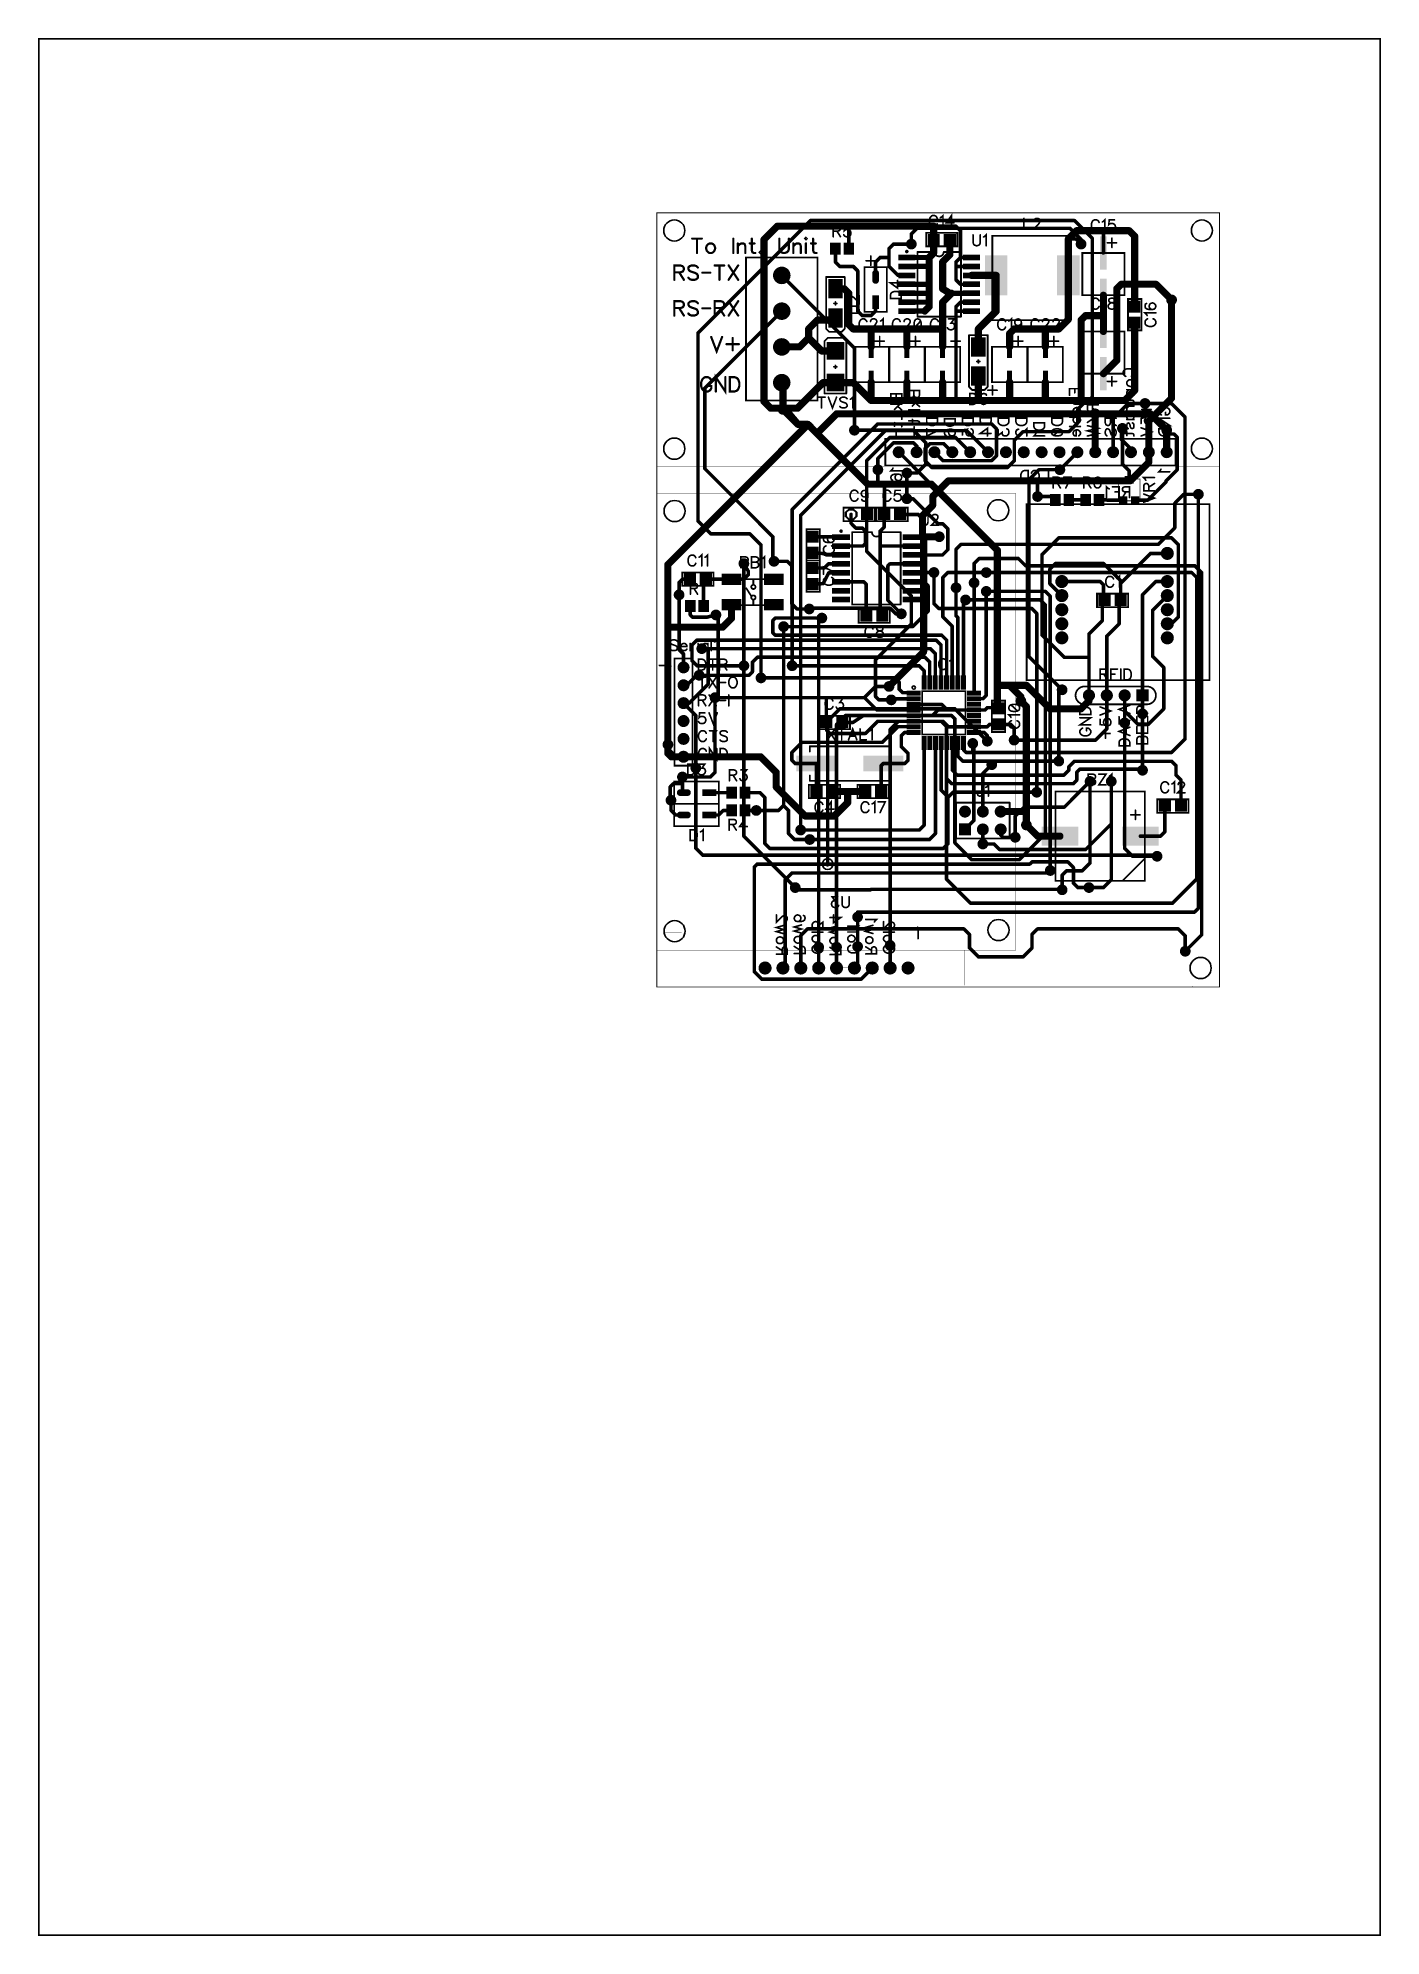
# Model space of a CAD drawing. Extents: x -88 to 103, y -135 to 135.
import ezdxf

# ---------------------------------------------------------------- set-up
doc = ezdxf.new("R2010")
doc.units = 0
for name, color, linetype in [('Board_Outline', 13, 'CONTINUOUS'), ('Bottom', 6, 'CONTINUOUS'), ('Bottom_Mask', 10, 'CONTINUOUS'), ('Bottom_Silk', 11, 'CONTINUOUS'), ('Drill_Bottom', 8, 'CONTINUOUS'), ('Drill_Top', 7, 'CONTINUOUS'), ('Top', 5, 'CONTINUOUS'), ('Top_Assy', 1, 'CONTINUOUS'), ('Top_Mask', 3, 'CONTINUOUS'), ('Top_Paste', 4, 'CONTINUOUS'), ('Top_Silk', 2, 'CONTINUOUS')]:
    doc.layers.add(name, color=color, linetype=linetype)

msp = doc.modelspace()

# ---------------------------------------------------------------- linework, layer by layer
at = {"layer": 'Board_Outline', "linetype": 'CONTINUOUS', "const_width": 0.14}
msp.add_lwpolyline([(-0.0005, 0), (79.9995, 0), (79.9995, 110), (-0.0005, 110), (-0.0005, 0)], dxfattribs=at)
at = {"layer": 'Bottom', "linetype": 'CONTINUOUS'}
for points, const_width in [([(5.8739, 92.9426), (21.8452, 108.9138)], 0.5), ([(21.8452, 108.9138), (59.3783, 108.9138)], 0.5), ([(36.9922, 107.8025), (36.1945, 107.0048)], 0.508), ([(58.7432, 107.8025), (36.9922, 107.8025)], 0.508), ([(60.3245, 106.2211), (58.7432, 107.8025)], 0.508), ([(59.3783, 108.9138), (61.9185, 106.3736)], 0.5), ([(36.1945, 107.0048), (36.1945, 105.5676)], 0.508), ([(60.3245, 105.5676), (60.3245, 106.2211)], 0.508), ([(61.9185, 106.3736), (61.9185, 83.8287)], 0.5), ([(28.1041, 90.7863), (17.7732, 101.1173)], 0.5), ([(73.191, 83.6699), (73.191, 97.6414)], 1), ([(6.8265, 85.0906), (17.7732, 96.0373)], 0.5), ([(5.8739, 66.2056), (5.8739, 92.9426)], 0.5), ([(28.1041, 79.1191), (28.1041, 90.7863)], 0.5), ([(17.7732, 85.8773), (17.9402, 85.8773)], 1.016), ([(17.9402, 85.8773), (17.9402, 82.0823)], 1.016), ([(6.8265, 73.6676), (6.8265, 85.0906)], 0.5), ([(61.9185, 83.8287), (61.0437, 82.9539)], 0.5), ([(69.9595, 80.4385), (73.191, 83.6699)], 1), ([(60.7262, 82.9539), (59.8546, 82.0823)], 0.5), ([(59.8546, 82.0823), (59.8546, 80.1771)], 0.5), ([(61.0437, 82.9539), (60.7262, 82.9539)], 0.5), ([(62.3395, 81.4472), (62.3395, 75.9979)], 1.016), ([(67.0432, 82.9202), (64.8795, 80.7566)], 0.5), ([(64.8795, 80.7566), (64.8795, 75.9979)], 0.5), ([(69.4175, 82.9202), (67.0432, 82.9202)], 0.5), ([(69.9595, 75.9979), (69.9595, 80.4385)], 1), ([(19.2485, 67.8335), (31.428, 80.013)], 0.5), ([(20.4635, 67.0189), (32.5103, 79.0657)], 0.5), ([(29.8477, 74.779), (33.1818, 78.1131)], 0.5), ([(31.428, 80.013), (47.5995, 80.013)], 0.5), ([(32.5103, 79.0657), (44.0318, 79.0657)], 0.5), ([(33.1818, 78.1131), (42.4444, 78.1131)], 0.5), ([(42.4444, 78.1131), (44.5595, 75.9979)], 0.5), ([(44.0318, 79.0657), (47.0995, 75.9979)], 0.5), ([(47.5995, 80.013), (48.3025, 79.31)], 0.5), ([(48.3025, 79.31), (48.3025, 75.4979)], 0.5), ([(52.075, 78.9069), (50.8425, 77.6745)], 0.5), ([(58.5844, 78.9069), (52.075, 78.9069)], 0.5), ([(59.8546, 80.1771), (58.5844, 78.9069)], 0.5), ([(66.2052, 79.3832), (66.0465, 79.3832)], 0.5), ([(66.0465, 79.3832), (66.0465, 77.8338)], 0.5), ([(72.4995, 79.1221), (72.4995, 75.9979)], 1.016), ([(31.4353, 75.0965), (33.6581, 77.3193)], 0.5), ([(33.6581, 77.3193), (36.5159, 77.3193)], 0.5), ([(34.3995, 75.9979), (34.4417, 75.9979)], 0.5), ([(34.4417, 75.9979), (39.9908, 70.4489)], 0.5), ([(36.5159, 77.3193), (36.9922, 76.843)], 0.5), ([(36.9922, 75.9453), (36.9395, 75.9979)], 0.5), ([(36.9922, 76.843), (36.9922, 75.9453)], 0.5), ([(38.1425, 76.498), (38.8455, 77.201)], 0.5), ([(38.1425, 74.7949), (38.1425, 76.498)], 0.5), ([(38.8455, 77.201), (40.8165, 77.201)], 0.5), ([(40.6826, 74.7949), (39.4795, 75.9979)], 0.5), ([(40.8165, 77.201), (42.0195, 75.9979)], 0.5), ([(48.3025, 75.4979), (47.5995, 74.7949)], 0.5), ([(50.8425, 77.6745), (50.8425, 74.7949)], 0.5), ([(57.3105, 73.5089), (59.7995, 75.9979)], 0.5), ([(66.0465, 77.8338), (67.4195, 76.4607)], 0.5), ([(67.4195, 76.4607), (67.4195, 75.9979)], 0.5), ([(69.9595, 75.9979), (69.9595, 74.5642)], 1), ([(16.5113, 63.9829), (6.8265, 73.6676)], 0.5), ([(29.8477, 61.9189), (29.8477, 74.779)], 0.5), ([(31.4353, 73.5089), (31.4353, 75.0965)], 0.5), ([(35.5633, 69.3809), (35.5633, 73.0326)], 0.5), ([(39.111, 73.8264), (38.1425, 74.7949)], 0.5), ([(49.874, 73.8264), (39.111, 73.8264)], 0.5), ([(47.5995, 74.7949), (40.6826, 74.7949)], 0.5), ([(50.8425, 74.7949), (49.874, 73.8264)], 0.5), ([(69.9595, 74.5642), (67.3166, 71.9212)], 1), ([(39.9908, 70.4489), (39.2404, 69.6985)], 1), ([(39.2404, 69.6985), (39.2404, 68.4538)], 1), ([(41.4631, 71.9212), (39.9908, 70.4489)], 1), ([(54.139, 71.9212), (41.4631, 71.9212)], 1), ([(67.3166, 71.9212), (54.139, 71.9212)], 1), ([(54.139, 69.6985), (54.139, 71.9212)], 0.508), ([(73.6402, 68.7188), (74.9374, 70.016)], 0.5), ([(74.9374, 70.016), (77.0014, 70.016)], 0.5), ([(19.2485, 45.6502), (19.2485, 67.8335)], 0.5), ([(39.2404, 68.4538), (37.786, 66.9994)], 1), ([(37.786, 66.9994), (37.786, 63.9829)], 1), ([(73.6402, 65.226), (73.6402, 68.7188)], 0.5), ([(7.6826, 64.3969), (5.8739, 66.2056)], 0.5), ([(20.4635, 22.3063), (20.4635, 67.0189)], 0.5), ([(71.3088, 62.8945), (73.6402, 65.226)], 0.5), ([(13.2395, 64.3969), (7.6826, 64.3969)], 0.5), ([(14.8199, 62.8164), (13.2395, 64.3969)], 0.5), ([(14.8199, 43.9233), (14.8199, 62.8164)], 0.5), ([(16.5113, 60.49), (16.5113, 63.9829)], 0.5), ([(36.1983, 55.5682), (29.8477, 61.9189)], 0.5), ([(37.786, 63.9829), (37.9448, 63.9829)], 1), ([(37.9448, 63.9829), (37.9448, 63.9829)], 1), ([(37.9448, 63.9829), (40.1675, 63.9829)], 1), ([(37.9448, 63.9829), (37.9448, 47.6299)], 1), ([(42.5491, 62.1915), (43.2521, 62.8945)], 0.5), ([(42.5491, 56.7313), (42.5491, 62.1915)], 0.5), ([(43.2521, 62.8945), (71.3088, 62.8945)], 0.5), ([(12.3833, 60.1725), (12.3833, 45.6502)], 0.5), ([(16.67, 60.49), (16.5113, 60.49)], 0.5), ([(45.1159, 60.1853), (45.8189, 60.8883)], 0.5), ([(45.1159, 57.4405), (45.1159, 60.1853)], 0.5), ([(45.8189, 60.8883), (51.4073, 60.8883)], 0.5), ([(51.4073, 60.8883), (52.4407, 59.8549)], 0.5), ([(52.4407, 59.8549), (76.4984, 59.8549)], 0.5), ([(76.4984, 59.8549), (77.4588, 58.8945)], 0.5), ([(39.4098, 58.9028), (39.4098, 54.4923)], 0.5), ([(46.8428, 58.8945), (76.0528, 58.8945)], 0.5), ([(76.0528, 58.8945), (76.7558, 58.1915)], 0.5), ([(76.7558, 58.1915), (76.7558, 15.3373)], 0.5), ([(77.4588, 58.8945), (77.4588, 7.4049)], 0.5), ([(3.1749, 55.727), (3.1749, 47.9474)], 0.508), ([(33.1818, 53.8218), (21.6785, 53.8218)], 0.5), ([(21.6785, 53.8218), (21.6785, 53.7171)], 0.5), ([(33.9756, 53.028), (33.1818, 53.8218)], 0.5), ([(36.1983, 51.5991), (36.1983, 55.5682)], 0.5), ([(39.4098, 54.4923), (40.1128, 53.7893)], 0.5), ([(40.1128, 53.7893), (53.3213, 53.7893)], 0.5), ([(43.9008, 55.0043), (54.5363, 55.0043)], 0.5), ([(46.8429, 56.2193), (55.2393, 56.2193)], 0.5), ([(53.3213, 53.7893), (54.0243, 53.0863)], 0.5), ([(54.5363, 55.0043), (55.2393, 54.3013)], 0.5), ([(55.2393, 56.2193), (55.9423, 55.5163)], 0.5), ([(55.2393, 54.3013), (55.2393, 21.806)], 0.5), ([(55.9423, 55.5163), (55.9423, 16.5523)], 0.5), ([(8.4142, 52.8692), (8.7317, 52.8692)], 0.5), ([(8.7317, 52.8692), (8.7317, 41.1205)], 0.5), ([(18.0335, 25.788), (18.0335, 51.2132)], 0.5), ([(23.4734, 52.4282), (23.022, 52.4282)], 0.5), ([(23.022, 52.4282), (23.022, 5.6598)], 0.5), ([(31.1049, 46.5057), (36.1983, 51.5991)], 0.5), ([(34.7694, 53.028), (33.9756, 53.028)], 0.5), ([(54.0243, 53.0863), (54.0243, 27.6767)], 0.5), ([(3.1749, 47.9474), (3.8098, 47.3125)], 0.508), ([(3.8098, 47.3125), (3.8098, 45.417)], 0.508), ([(7.0113, 48.0802), (6.4027, 48.0802)], 0.5), ([(7.3028, 47.7887), (7.0113, 48.0802)], 0.5), ([(7.3028, 43.0257), (7.3028, 47.7887)], 0.5), ([(12.3833, 45.6502), (12.3899, 45.6502)], 0.5), ([(12.3899, 45.6502), (12.3899, 21.4268)], 0.5), ([(31.1049, 41.2921), (31.1049, 46.5057)], 0.5), ([(37.9448, 47.6299), (33.023, 42.7081)], 1), ([(6.0327, 44.6371), (4.2725, 42.877)], 0.5), ([(4.6141, 40.337), (7.3028, 43.0257)], 0.5), ([(6.0327, 44.2958), (6.0327, 44.6371)], 0.5), ([(4.2725, 42.877), (3.8098, 42.877)], 0.5), ([(5.5564, 38.5904), (3.8098, 40.337)], 0.5), ([(3.8098, 40.337), (4.6141, 40.337)], 0.5), ([(8.7317, 41.1205), (8.2775, 41.1205)], 0.5), ([(8.2775, 41.1205), (8.2775, 30.5052)], 0.5), ([(31.5941, 40.8029), (31.1049, 41.2921)], 0.5), ([(33.3405, 40.8029), (31.5941, 40.8029)], 0.5), ([(51.7575, 40.6442), (52.5513, 39.8503)], 1.016), ([(57.1573, 32.0955), (57.1573, 42.2318)], 0.5), ([(57.1573, 42.2318), (57.6318, 42.2318)], 0.5), ([(5.5564, 31.1182), (5.5564, 38.5904)], 0.5), ([(26.0373, 39.5328), (24.2908, 37.7864)], 0.5), ([(24.2908, 37.7864), (24.2908, 17.4642)], 0.5), ([(26.85, 38.5802), (25.562, 37.2922)], 0.5), ([(42.3902, 39.5328), (26.0373, 39.5328)], 0.5), ([(41.9139, 38.5802), (26.85, 38.5802)], 0.5), ([(34.3364, 37.7436), (33.182, 36.5892)], 0.5), ([(40.4873, 37.7436), (34.3364, 37.7436)], 0.5), ([(41.1903, 37.0406), (40.4873, 37.7436)], 0.5), ([(42.3902, 38.1039), (41.9139, 38.5802)], 0.5), ([(46.9945, 34.9286), (42.3902, 39.5328)], 0.5), ([(42.3902, 20.4808), (42.3902, 38.1039)], 0.5), ([(52.5513, 39.8503), (52.5513, 24.926)], 1.016), ([(66.523, 37.5301), (66.523, 19.6867)], 0.5), ([(69.063, 30.8006), (69.063, 38.8126)], 0.5), ([(25.562, 37.2922), (25.562, 5.6597)], 0.5), ([(33.182, 36.5892), (33.182, 5.905)], 0.5), ([(41.1903, 15.3374), (41.1903, 37.0406)], 0.5), ([(1.5872, 34.4523), (1.5872, 33.3409)], 1.016), ([(1.5872, 33.3409), (2.2223, 32.7058)], 1.016), ([(2.2223, 32.7058), (3.7987, 32.7058)], 1.016), ([(3.7987, 32.7058), (3.8098, 32.717)], 1.016), ([(44.9305, 34.611), (45.0893, 34.611)], 0.5), ([(45.0893, 34.611), (45.0893, 23.6561)], 0.5), ([(7.6203, 29.848), (3.6512, 29.848)], 0.5), ([(8.2775, 30.5052), (7.6203, 29.848)], 0.5), ([(47.6295, 31.5945), (46.3591, 30.3241)], 0.5), ([(46.3591, 30.3241), (46.3591, 24.926)], 0.5), ([(61.601, 29.213), (61.601, 17.623)], 0.5), ([(64.6176, 29.213), (64.6176, 15.2415)], 0.5), ([(14.1516, 25.085), (17.3305, 25.085)], 0.5), ([(17.3305, 25.085), (18.0335, 25.788)], 0.5), ([(18.7365, 25.085), (18.0335, 25.788)], 0.5), ([(18.7365, 21.7943), (18.7365, 25.085)], 0.5), ([(52.5513, 24.926), (48.8991, 24.926)], 1.016), ([(52.5513, 23.0211), (52.5513, 24.926)], 1.016), ([(12.3899, 21.4268), (19.6866, 14.1301)], 0.5), ([(19.5737, 20.9571), (18.7365, 21.7943)], 0.5), ([(45.0893, 23.6561), (43.8191, 22.386)], 0.5), ([(46.3594, 22.386), (46.3591, 22.386)], 0.5), ([(46.3594, 20.322), (46.3594, 22.386)], 0.5), ([(48.8991, 21.5927), (48.8991, 22.386)], 0.5), ([(49.2172, 21.2746), (48.8991, 21.5927)], 0.5), ([(55.2393, 21.806), (51.5326, 18.0993)], 0.5), ([(21.7506, 20.9571), (19.5737, 20.9571)], 0.5), ([(44.7717, 18.0993), (42.3902, 20.4808)], 0.5), ([(50.9636, 21.2746), (49.2172, 21.2746)], 0.5), ([(66.523, 19.6867), (67.6341, 18.5756)], 0.5), ([(51.5326, 18.0993), (44.7717, 18.0993)], 0.5), ([(58.2669, 16.5116), (57.6318, 15.8766)], 0.5), ([(60.4896, 16.5116), (58.2669, 16.5116)], 0.5), ([(61.601, 17.623), (60.4896, 16.5116)], 0.5), ([(67.6341, 18.5756), (71.127, 18.5756)], 0.5), ([(44.6203, 11.9074), (41.1903, 15.3374)], 0.5), ([(57.6318, 15.8766), (57.6318, 13.8126)], 0.5), ([(63.5062, 14.1301), (61.4422, 14.1301)], 0.5), ([(64.6176, 15.2415), (63.5062, 14.1301)], 0.5), ([(76.7558, 15.3373), (73.3259, 11.9074)], 0.5), ([(73.3259, 11.9074), (44.6203, 11.9074)], 0.5), ([(28.5534, 9.945), (28.5534, 5.7414)], 0.5), ([(77.4588, 7.4049), (75.1344, 5.0804)], 0.5), ([(30.642, 2.6989), (30.959, 2.6989)], 0.5)]:
    msp.add_lwpolyline(points, dxfattribs=dict(at, const_width=const_width))
for points, const_width in [([(21.7202, 108.9138, 1), (21.9702, 108.9138, 1), (21.7202, 108.9138, 1)], 0.25), ([(21.7202, 108.9138, 1), (21.9702, 108.9138, 1), (21.7202, 108.9138, 1)], 0.25), ([(36.8652, 107.8025, 1), (37.1192, 107.8025, 1), (36.8652, 107.8025, 1)], 0.254), ([(36.8652, 107.8025, 1), (37.1192, 107.8025, 1), (36.8652, 107.8025, 1)], 0.254), ([(58.6162, 107.8025, 1), (58.8702, 107.8025, 1), (58.6162, 107.8025, 1)], 0.254), ([(58.6162, 107.8025, 1), (58.8702, 107.8025, 1), (58.6162, 107.8025, 1)], 0.254), ([(59.2533, 108.9138, 1), (59.5033, 108.9138, 1), (59.2533, 108.9138, 1)], 0.25), ([(59.2533, 108.9138, 1), (59.5033, 108.9138, 1), (59.2533, 108.9138, 1)], 0.25), ([(36.5755, 105.5676, 1), (35.8135, 105.5676, 1), (36.5755, 105.5676, 1)], 0.762), ([(36.0675, 107.0048, 1), (36.3215, 107.0048, 1), (36.0675, 107.0048, 1)], 0.254), ([(36.0675, 107.0048, 1), (36.3215, 107.0048, 1), (36.0675, 107.0048, 1)], 0.254), ([(36.0675, 105.5676, 1), (36.3215, 105.5676, 1), (36.0675, 105.5676, 1)], 0.254), ([(60.7055, 105.5676, 1), (59.9435, 105.5676, 1), (60.7055, 105.5676, 1)], 0.762), ([(60.1975, 106.2211, 1), (60.4515, 106.2211, 1), (60.1975, 106.2211, 1)], 0.254), ([(60.1975, 106.2211, 1), (60.4515, 106.2211, 1), (60.1975, 106.2211, 1)], 0.254), ([(60.1975, 105.5676, 1), (60.4515, 105.5676, 1), (60.1975, 105.5676, 1)], 0.254), ([(61.7935, 106.3736, 1), (62.0435, 106.3736, 1), (61.7935, 106.3736, 1)], 0.25), ([(61.7935, 106.3736, 1), (62.0435, 106.3736, 1), (61.7935, 106.3736, 1)], 0.25), ([(18.3447, 101.1173, 1), (17.2017, 101.1173, 1), (18.3447, 101.1173, 1)], 1.143), ([(17.6482, 101.1173, 1), (17.8982, 101.1173, 1), (17.6482, 101.1173, 1)], 0.25), ([(18.3447, 96.0373, 1), (17.2017, 96.0373, 1), (18.3447, 96.0373, 1)], 1.143), ([(73.572, 97.6414, 1), (72.81, 97.6414, 1), (73.572, 97.6414, 1)], 0.762), ([(72.941, 97.6414, 1), (73.441, 97.6414, 1), (72.941, 97.6414, 1)], 0.5), ([(17.6482, 96.0373, 1), (17.8982, 96.0373, 1), (17.6482, 96.0373, 1)], 0.25), ([(5.7489, 92.9426, 1), (5.9989, 92.9426, 1), (5.7489, 92.9426, 1)], 0.25), ([(5.7489, 92.9426, 1), (5.9989, 92.9426, 1), (5.7489, 92.9426, 1)], 0.25), ([(18.3447, 90.9573, 1), (17.2017, 90.9573, 1), (18.3447, 90.9573, 1)], 1.143), ([(27.9791, 90.7863, 1), (28.2291, 90.7863, 1), (27.9791, 90.7863, 1)], 0.25), ([(27.9791, 90.7863, 1), (28.2291, 90.7863, 1), (27.9791, 90.7863, 1)], 0.25), ([(18.3447, 85.8773, 1), (17.2017, 85.8773, 1), (18.3447, 85.8773, 1)], 1.143), ([(17.5192, 85.8773, 1), (18.0272, 85.8773, 1), (17.5192, 85.8773, 1)], 0.508), ([(17.6862, 85.8773, 1), (18.1942, 85.8773, 1), (17.6862, 85.8773, 1)], 0.508), ([(17.6862, 85.8773, 1), (18.1942, 85.8773, 1), (17.6862, 85.8773, 1)], 0.508), ([(6.7015, 85.0906, 1), (6.9515, 85.0906, 1), (6.7015, 85.0906, 1)], 0.25), ([(6.7015, 85.0906, 1), (6.9515, 85.0906, 1), (6.7015, 85.0906, 1)], 0.25), ([(61.7935, 83.8287, 1), (62.0435, 83.8287, 1), (61.7935, 83.8287, 1)], 0.25), ([(61.7935, 83.8287, 1), (62.0435, 83.8287, 1), (61.7935, 83.8287, 1)], 0.25), ([(69.7985, 82.9202, 1), (69.0365, 82.9202, 1), (69.7985, 82.9202, 1)], 0.762), ([(72.941, 83.6699, 1), (73.441, 83.6699, 1), (72.941, 83.6699, 1)], 0.5), ([(72.941, 83.6699, 1), (73.441, 83.6699, 1), (72.941, 83.6699, 1)], 0.5), ([(17.5592, 82.0823, 1), (18.3212, 82.0823, 1), (17.5592, 82.0823, 1)], 0.762), ([(17.6862, 82.0823, 1), (18.1942, 82.0823, 1), (17.6862, 82.0823, 1)], 0.508), ([(59.7296, 82.0823, 1), (59.9796, 82.0823, 1), (59.7296, 82.0823, 1)], 0.25), ([(59.7296, 82.0823, 1), (59.9796, 82.0823, 1), (59.7296, 82.0823, 1)], 0.25), ([(60.6012, 82.9539, 1), (60.8512, 82.9539, 1), (60.6012, 82.9539, 1)], 0.25), ([(60.6012, 82.9539, 1), (60.8512, 82.9539, 1), (60.6012, 82.9539, 1)], 0.25), ([(60.9187, 82.9539, 1), (61.1687, 82.9539, 1), (60.9187, 82.9539, 1)], 0.25), ([(60.9187, 82.9539, 1), (61.1687, 82.9539, 1), (60.9187, 82.9539, 1)], 0.25), ([(61.9585, 81.4472, 1), (62.7205, 81.4472, 1), (61.9585, 81.4472, 1)], 0.762), ([(62.0855, 81.4472, 1), (62.5935, 81.4472, 1), (62.0855, 81.4472, 1)], 0.508), ([(64.7545, 80.7566, 1), (65.0045, 80.7566, 1), (64.7545, 80.7566, 1)], 0.25), ([(64.7545, 80.7566, 1), (65.0045, 80.7566, 1), (64.7545, 80.7566, 1)], 0.25), ([(66.9182, 82.9202, 1), (67.1682, 82.9202, 1), (66.9182, 82.9202, 1)], 0.25), ([(66.9182, 82.9202, 1), (67.1682, 82.9202, 1), (66.9182, 82.9202, 1)], 0.25), ([(69.2925, 82.9202, 1), (69.5425, 82.9202, 1), (69.2925, 82.9202, 1)], 0.25), ([(69.7095, 80.4385, 1), (70.2095, 80.4385, 1), (69.7095, 80.4385, 1)], 0.5), ([(69.7095, 80.4385, 1), (70.2095, 80.4385, 1), (69.7095, 80.4385, 1)], 0.5), ([(28.4851, 79.1191, 1), (27.7231, 79.1191, 1), (28.4851, 79.1191, 1)], 0.762), ([(27.9791, 79.1191, 1), (28.2291, 79.1191, 1), (27.9791, 79.1191, 1)], 0.25), ([(31.303, 80.013, 1), (31.553, 80.013, 1), (31.303, 80.013, 1)], 0.25), ([(31.303, 80.013, 1), (31.553, 80.013, 1), (31.303, 80.013, 1)], 0.25), ([(32.3853, 79.0657, 1), (32.6353, 79.0657, 1), (32.3853, 79.0657, 1)], 0.25), ([(32.3853, 79.0657, 1), (32.6353, 79.0657, 1), (32.3853, 79.0657, 1)], 0.25), ([(33.0568, 78.1131, 1), (33.3068, 78.1131, 1), (33.0568, 78.1131, 1)], 0.25), ([(33.0568, 78.1131, 1), (33.3068, 78.1131, 1), (33.0568, 78.1131, 1)], 0.25), ([(42.3194, 78.1131, 1), (42.5694, 78.1131, 1), (42.3194, 78.1131, 1)], 0.25), ([(42.3194, 78.1131, 1), (42.5694, 78.1131, 1), (42.3194, 78.1131, 1)], 0.25), ([(43.9068, 79.0657, 1), (44.1568, 79.0657, 1), (43.9068, 79.0657, 1)], 0.25), ([(43.9068, 79.0657, 1), (44.1568, 79.0657, 1), (43.9068, 79.0657, 1)], 0.25), ([(47.4745, 80.013, 1), (47.7245, 80.013, 1), (47.4745, 80.013, 1)], 0.25), ([(47.4745, 80.013, 1), (47.7245, 80.013, 1), (47.4745, 80.013, 1)], 0.25), ([(48.1775, 79.31, 1), (48.4275, 79.31, 1), (48.1775, 79.31, 1)], 0.25), ([(48.1775, 79.31, 1), (48.4275, 79.31, 1), (48.1775, 79.31, 1)], 0.25), ([(51.95, 78.9069, 1), (52.2, 78.9069, 1), (51.95, 78.9069, 1)], 0.25), ([(51.95, 78.9069, 1), (52.2, 78.9069, 1), (51.95, 78.9069, 1)], 0.25), ([(58.4594, 78.9069, 1), (58.7094, 78.9069, 1), (58.4594, 78.9069, 1)], 0.25), ([(58.4594, 78.9069, 1), (58.7094, 78.9069, 1), (58.4594, 78.9069, 1)], 0.25), ([(59.7296, 80.1771, 1), (59.9796, 80.1771, 1), (59.7296, 80.1771, 1)], 0.25), ([(59.7296, 80.1771, 1), (59.9796, 80.1771, 1), (59.7296, 80.1771, 1)], 0.25), ([(66.5862, 79.3832, 1), (65.8242, 79.3832, 1), (66.5862, 79.3832, 1)], 0.762), ([(65.9215, 79.3832, 1), (66.1715, 79.3832, 1), (65.9215, 79.3832, 1)], 0.25), ([(65.9215, 79.3832, 1), (66.1715, 79.3832, 1), (65.9215, 79.3832, 1)], 0.25), ([(66.0802, 79.3832, 1), (66.3302, 79.3832, 1), (66.0802, 79.3832, 1)], 0.25), ([(72.1185, 79.1221, 1), (72.8805, 79.1221, 1), (72.1185, 79.1221, 1)], 0.762), ([(72.2455, 79.1221, 1), (72.7535, 79.1221, 1), (72.2455, 79.1221, 1)], 0.508), ([(33.5331, 77.3193, 1), (33.7831, 77.3193, 1), (33.5331, 77.3193, 1)], 0.25), ([(33.5331, 77.3193, 1), (33.7831, 77.3193, 1), (33.5331, 77.3193, 1)], 0.25), ([(34.7742, 75.9979, 1), (34.0249, 75.9979, 1), (34.7742, 75.9979, 1)], 0.7493), ([(34.2745, 75.9979, 1), (34.5245, 75.9979, 1), (34.2745, 75.9979, 1)], 0.25), ([(34.3167, 75.9979, 1), (34.5667, 75.9979, 1), (34.3167, 75.9979, 1)], 0.25), ([(34.3167, 75.9979, 1), (34.5667, 75.9979, 1), (34.3167, 75.9979, 1)], 0.25), ([(37.3142, 75.9979, 1), (36.5649, 75.9979, 1), (37.3142, 75.9979, 1)], 0.7493), ([(36.3909, 77.3193, 1), (36.6409, 77.3193, 1), (36.3909, 77.3193, 1)], 0.25), ([(36.3909, 77.3193, 1), (36.6409, 77.3193, 1), (36.3909, 77.3193, 1)], 0.25), ([(36.8145, 75.9979, 1), (37.0645, 75.9979, 1), (36.8145, 75.9979, 1)], 0.25), ([(36.8672, 76.843, 1), (37.1172, 76.843, 1), (36.8672, 76.843, 1)], 0.25), ([(36.8672, 76.843, 1), (37.1172, 76.843, 1), (36.8672, 76.843, 1)], 0.25), ([(36.8672, 75.9453, 1), (37.1172, 75.9453, 1), (36.8672, 75.9453, 1)], 0.25), ([(36.8672, 75.9453, 1), (37.1172, 75.9453, 1), (36.8672, 75.9453, 1)], 0.25), ([(38.0175, 76.498, 1), (38.2675, 76.498, 1), (38.0175, 76.498, 1)], 0.25), ([(38.0175, 76.498, 1), (38.2675, 76.498, 1), (38.0175, 76.498, 1)], 0.25), ([(38.7205, 77.201, 1), (38.9705, 77.201, 1), (38.7205, 77.201, 1)], 0.25), ([(38.7205, 77.201, 1), (38.9705, 77.201, 1), (38.7205, 77.201, 1)], 0.25), ([(39.8542, 75.9979, 1), (39.1049, 75.9979, 1), (39.8542, 75.9979, 1)], 0.7493), ([(39.3545, 75.9979, 1), (39.6045, 75.9979, 1), (39.3545, 75.9979, 1)], 0.25), ([(40.6915, 77.201, 1), (40.9415, 77.201, 1), (40.6915, 77.201, 1)], 0.25), ([(40.6915, 77.201, 1), (40.9415, 77.201, 1), (40.6915, 77.201, 1)], 0.25), ([(42.3942, 75.9979, 1), (41.6449, 75.9979, 1), (42.3942, 75.9979, 1)], 0.7493), ([(41.8945, 75.9979, 1), (42.1445, 75.9979, 1), (41.8945, 75.9979, 1)], 0.25), ([(44.9342, 75.9979, 1), (44.1849, 75.9979, 1), (44.9342, 75.9979, 1)], 0.7493), ([(44.4345, 75.9979, 1), (44.6845, 75.9979, 1), (44.4345, 75.9979, 1)], 0.25), ([(47.4742, 75.9979, 1), (46.7249, 75.9979, 1), (47.4742, 75.9979, 1)], 0.7493), ([(46.9745, 75.9979, 1), (47.2245, 75.9979, 1), (46.9745, 75.9979, 1)], 0.25), ([(48.1775, 75.4979, 1), (48.4275, 75.4979, 1), (48.1775, 75.4979, 1)], 0.25), ([(48.1775, 75.4979, 1), (48.4275, 75.4979, 1), (48.1775, 75.4979, 1)], 0.25), ([(50.0142, 75.9979, 1), (49.2649, 75.9979, 1), (50.0142, 75.9979, 1)], 0.7493), ([(50.7175, 77.6745, 1), (50.9675, 77.6745, 1), (50.7175, 77.6745, 1)], 0.25), ([(50.7175, 77.6745, 1), (50.9675, 77.6745, 1), (50.7175, 77.6745, 1)], 0.25), ([(52.5545, 75.9979, 1), (51.8045, 75.9979, 1), (52.5545, 75.9979, 1)], 0.75), ([(55.0945, 75.9979, 1), (54.3445, 75.9979, 1), (55.0945, 75.9979, 1)], 0.75), ([(57.6345, 75.9979, 1), (56.8845, 75.9979, 1), (57.6345, 75.9979, 1)], 0.75), ([(60.1742, 75.9979, 1), (59.4249, 75.9979, 1), (60.1742, 75.9979, 1)], 0.7493), ([(59.6745, 75.9979, 1), (59.9245, 75.9979, 1), (59.6745, 75.9979, 1)], 0.25), ([(62.7142, 75.9979, 1), (61.9649, 75.9979, 1), (62.7142, 75.9979, 1)], 0.7493), ([(62.0855, 75.9979, 1), (62.5935, 75.9979, 1), (62.0855, 75.9979, 1)], 0.508), ([(65.2542, 75.9979, 1), (64.5049, 75.9979, 1), (65.2542, 75.9979, 1)], 0.7493), ([(64.7545, 75.9979, 1), (65.0045, 75.9979, 1), (64.7545, 75.9979, 1)], 0.25), ([(65.9215, 77.8338, 1), (66.1715, 77.8338, 1), (65.9215, 77.8338, 1)], 0.25), ([(65.9215, 77.8338, 1), (66.1715, 77.8338, 1), (65.9215, 77.8338, 1)], 0.25), ([(67.7942, 75.9979, 1), (67.0449, 75.9979, 1), (67.7942, 75.9979, 1)], 0.7493), ([(67.2945, 76.4607, 1), (67.5445, 76.4607, 1), (67.2945, 76.4607, 1)], 0.25), ([(67.2945, 76.4607, 1), (67.5445, 76.4607, 1), (67.2945, 76.4607, 1)], 0.25), ([(67.2945, 75.9979, 1), (67.5445, 75.9979, 1), (67.2945, 75.9979, 1)], 0.25), ([(70.3342, 75.9979, 1), (69.5849, 75.9979, 1), (70.3342, 75.9979, 1)], 0.7493), ([(69.7095, 75.9979, 1), (70.2095, 75.9979, 1), (69.7095, 75.9979, 1)], 0.5), ([(69.7095, 75.9979, 1), (70.2095, 75.9979, 1), (69.7095, 75.9979, 1)], 0.5), ([(72.8742, 75.9979, 1), (72.1249, 75.9979, 1), (72.8742, 75.9979, 1)], 0.7493), ([(72.2455, 75.9979, 1), (72.7535, 75.9979, 1), (72.2455, 75.9979, 1)], 0.508), ([(6.7015, 73.6676, 1), (6.9515, 73.6676, 1), (6.7015, 73.6676, 1)], 0.25), ([(6.7015, 73.6676, 1), (6.9515, 73.6676, 1), (6.7015, 73.6676, 1)], 0.25), ([(29.7227, 74.779, 1), (29.9727, 74.779, 1), (29.7227, 74.779, 1)], 0.25), ([(29.7227, 74.779, 1), (29.9727, 74.779, 1), (29.7227, 74.779, 1)], 0.25), ([(31.0543, 73.5089, 1), (31.8163, 73.5089, 1), (31.0543, 73.5089, 1)], 0.762), ([(31.3103, 75.0965, 1), (31.5603, 75.0965, 1), (31.3103, 75.0965, 1)], 0.25), ([(31.3103, 75.0965, 1), (31.5603, 75.0965, 1), (31.3103, 75.0965, 1)], 0.25), ([(31.3103, 73.5089, 1), (31.5603, 73.5089, 1), (31.3103, 73.5089, 1)], 0.25), ([(35.9443, 73.0326, 1), (35.1823, 73.0326, 1), (35.9443, 73.0326, 1)], 0.762), ([(35.4383, 73.0326, 1), (35.6883, 73.0326, 1), (35.4383, 73.0326, 1)], 0.25), ([(38.0175, 74.7949, 1), (38.2675, 74.7949, 1), (38.0175, 74.7949, 1)], 0.25), ([(38.0175, 74.7949, 1), (38.2675, 74.7949, 1), (38.0175, 74.7949, 1)], 0.25), ([(38.986, 73.8264, 1), (39.236, 73.8264, 1), (38.986, 73.8264, 1)], 0.25), ([(38.986, 73.8264, 1), (39.236, 73.8264, 1), (38.986, 73.8264, 1)], 0.25), ([(40.5576, 74.7949, 1), (40.8076, 74.7949, 1), (40.5576, 74.7949, 1)], 0.25), ([(40.5576, 74.7949, 1), (40.8076, 74.7949, 1), (40.5576, 74.7949, 1)], 0.25), ([(47.4745, 74.7949, 1), (47.7245, 74.7949, 1), (47.4745, 74.7949, 1)], 0.25), ([(47.4745, 74.7949, 1), (47.7245, 74.7949, 1), (47.4745, 74.7949, 1)], 0.25), ([(49.749, 73.8264, 1), (49.999, 73.8264, 1), (49.749, 73.8264, 1)], 0.25), ([(49.749, 73.8264, 1), (49.999, 73.8264, 1), (49.749, 73.8264, 1)], 0.25), ([(50.7175, 74.7949, 1), (50.9675, 74.7949, 1), (50.7175, 74.7949, 1)], 0.25), ([(50.7175, 74.7949, 1), (50.9675, 74.7949, 1), (50.7175, 74.7949, 1)], 0.25), ([(56.9295, 73.5089, 1), (57.6915, 73.5089, 1), (56.9295, 73.5089, 1)], 0.762), ([(57.1855, 73.5089, 1), (57.4355, 73.5089, 1), (57.1855, 73.5089, 1)], 0.25), ([(69.7095, 74.5642, 1), (70.2095, 74.5642, 1), (69.7095, 74.5642, 1)], 0.5), ([(69.7095, 74.5642, 1), (70.2095, 74.5642, 1), (69.7095, 74.5642, 1)], 0.5), ([(35.9443, 69.3809, 1), (35.1823, 69.3809, 1), (35.9443, 69.3809, 1)], 0.762), ([(38.9904, 69.6985, 1), (39.4904, 69.6985, 1), (38.9904, 69.6985, 1)], 0.5), ([(38.9904, 69.6985, 1), (39.4904, 69.6985, 1), (38.9904, 69.6985, 1)], 0.5), ([(39.7408, 70.4489, 1), (40.2408, 70.4489, 1), (39.7408, 70.4489, 1)], 0.5), ([(39.7408, 70.4489, 1), (40.2408, 70.4489, 1), (39.7408, 70.4489, 1)], 0.5), ([(39.8658, 70.4489, 1), (40.1158, 70.4489, 1), (39.8658, 70.4489, 1)], 0.25), ([(41.2131, 71.9212, 1), (41.7131, 71.9212, 1), (41.2131, 71.9212, 1)], 0.5), ([(41.2131, 71.9212, 1), (41.7131, 71.9212, 1), (41.2131, 71.9212, 1)], 0.5), ([(54.52, 69.6985, 1), (53.758, 69.6985, 1), (54.52, 69.6985, 1)], 0.762), ([(53.889, 71.9212, 1), (54.389, 71.9212, 1), (53.889, 71.9212, 1)], 0.5), ([(53.889, 71.9212, 1), (54.389, 71.9212, 1), (53.889, 71.9212, 1)], 0.5), ([(54.012, 71.9212, 1), (54.266, 71.9212, 1), (54.012, 71.9212, 1)], 0.254), ([(67.0666, 71.9212, 1), (67.5666, 71.9212, 1), (67.0666, 71.9212, 1)], 0.5), ([(67.0666, 71.9212, 1), (67.5666, 71.9212, 1), (67.0666, 71.9212, 1)], 0.5), ([(74.8124, 70.016, 1), (75.0624, 70.016, 1), (74.8124, 70.016, 1)], 0.25), ([(74.8124, 70.016, 1), (75.0624, 70.016, 1), (74.8124, 70.016, 1)], 0.25), ([(77.3824, 70.016, 1), (76.6204, 70.016, 1), (77.3824, 70.016, 1)], 0.762), ([(76.8764, 70.016, 1), (77.1264, 70.016, 1), (76.8764, 70.016, 1)], 0.25), ([(19.1235, 67.8335, 1), (19.3735, 67.8335, 1), (19.1235, 67.8335, 1)], 0.25), ([(19.1235, 67.8335, 1), (19.3735, 67.8335, 1), (19.1235, 67.8335, 1)], 0.25), ([(35.4383, 69.3809, 1), (35.6883, 69.3809, 1), (35.4383, 69.3809, 1)], 0.25), ([(37.536, 66.9994, 1), (38.036, 66.9994, 1), (37.536, 66.9994, 1)], 0.5), ([(37.536, 66.9994, 1), (38.036, 66.9994, 1), (37.536, 66.9994, 1)], 0.5), ([(38.9904, 68.4538, 1), (39.4904, 68.4538, 1), (38.9904, 68.4538, 1)], 0.5), ([(38.9904, 68.4538, 1), (39.4904, 68.4538, 1), (38.9904, 68.4538, 1)], 0.5), ([(54.012, 69.6985, 1), (54.266, 69.6985, 1), (54.012, 69.6985, 1)], 0.254), ([(73.5152, 68.7188, 1), (73.7652, 68.7188, 1), (73.5152, 68.7188, 1)], 0.25), ([(73.5152, 68.7188, 1), (73.7652, 68.7188, 1), (73.5152, 68.7188, 1)], 0.25), ([(5.7489, 66.2056, 1), (5.9989, 66.2056, 1), (5.7489, 66.2056, 1)], 0.25), ([(5.7489, 66.2056, 1), (5.9989, 66.2056, 1), (5.7489, 66.2056, 1)], 0.25), ([(20.3385, 67.0189, 1), (20.5885, 67.0189, 1), (20.3385, 67.0189, 1)], 0.25), ([(20.3385, 67.0189, 1), (20.5885, 67.0189, 1), (20.3385, 67.0189, 1)], 0.25), ([(40.5485, 63.9829, 1), (39.7865, 63.9829, 1), (40.5485, 63.9829, 1)], 0.762), ([(73.5152, 65.226, 1), (73.7652, 65.226, 1), (73.5152, 65.226, 1)], 0.25), ([(73.5152, 65.226, 1), (73.7652, 65.226, 1), (73.5152, 65.226, 1)], 0.25), ([(7.5576, 64.3969, 1), (7.8076, 64.3969, 1), (7.5576, 64.3969, 1)], 0.25), ([(7.5576, 64.3969, 1), (7.8076, 64.3969, 1), (7.5576, 64.3969, 1)], 0.25), ([(13.1145, 64.3969, 1), (13.3645, 64.3969, 1), (13.1145, 64.3969, 1)], 0.25), ([(13.1145, 64.3969, 1), (13.3645, 64.3969, 1), (13.1145, 64.3969, 1)], 0.25), ([(14.6949, 62.8164, 1), (14.9449, 62.8164, 1), (14.6949, 62.8164, 1)], 0.25), ([(14.6949, 62.8164, 1), (14.9449, 62.8164, 1), (14.6949, 62.8164, 1)], 0.25), ([(16.3863, 63.9829, 1), (16.6363, 63.9829, 1), (16.3863, 63.9829, 1)], 0.25), ([(16.3863, 63.9829, 1), (16.6363, 63.9829, 1), (16.3863, 63.9829, 1)], 0.25), ([(29.7227, 61.9189, 1), (29.9727, 61.9189, 1), (29.7227, 61.9189, 1)], 0.25), ([(29.7227, 61.9189, 1), (29.9727, 61.9189, 1), (29.7227, 61.9189, 1)], 0.25), ([(37.536, 63.9829, 1), (38.036, 63.9829, 1), (37.536, 63.9829, 1)], 0.5), ([(37.536, 63.9829, 1), (38.036, 63.9829, 1), (37.536, 63.9829, 1)], 0.5), ([(37.6948, 63.9829, 1), (38.1948, 63.9829, 1), (37.6948, 63.9829, 1)], 0.5), ([(37.6948, 63.9829, 1), (38.1948, 63.9829, 1), (37.6948, 63.9829, 1)], 0.5), ([(37.6948, 63.9829, 1), (38.1948, 63.9829, 1), (37.6948, 63.9829, 1)], 0.5), ([(37.6948, 63.9829, 1), (38.1948, 63.9829, 1), (37.6948, 63.9829, 1)], 0.5), ([(39.9175, 63.9829, 1), (40.4175, 63.9829, 1), (39.9175, 63.9829, 1)], 0.5), ([(42.4241, 62.1915, 1), (42.6741, 62.1915, 1), (42.4241, 62.1915, 1)], 0.25), ([(42.4241, 62.1915, 1), (42.6741, 62.1915, 1), (42.4241, 62.1915, 1)], 0.25), ([(43.1271, 62.8945, 1), (43.3771, 62.8945, 1), (43.1271, 62.8945, 1)], 0.25), ([(43.1271, 62.8945, 1), (43.3771, 62.8945, 1), (43.1271, 62.8945, 1)], 0.25), ([(71.1838, 62.8945, 1), (71.4338, 62.8945, 1), (71.1838, 62.8945, 1)], 0.25), ([(71.1838, 62.8945, 1), (71.4338, 62.8945, 1), (71.1838, 62.8945, 1)], 0.25), ([(72.9974, 61.616, 1), (72.172, 61.616, 1), (72.9974, 61.616, 1)], 0.8255), ([(12.7643, 60.1725, 1), (12.0023, 60.1725, 1), (12.7643, 60.1725, 1)], 0.762), ([(12.2583, 60.1725, 1), (12.5083, 60.1725, 1), (12.2583, 60.1725, 1)], 0.25), ([(17.051, 60.49, 1), (16.289, 60.49, 1), (17.051, 60.49, 1)], 0.762), ([(16.3863, 60.49, 1), (16.6363, 60.49, 1), (16.3863, 60.49, 1)], 0.25), ([(16.3863, 60.49, 1), (16.6363, 60.49, 1), (16.3863, 60.49, 1)], 0.25), ([(16.545, 60.49, 1), (16.795, 60.49, 1), (16.545, 60.49, 1)], 0.25), ([(39.7908, 58.9028, 1), (39.0288, 58.9028, 1), (39.7908, 58.9028, 1)], 0.762), ([(44.9909, 60.1853, 1), (45.2409, 60.1853, 1), (44.9909, 60.1853, 1)], 0.25), ([(44.9909, 60.1853, 1), (45.2409, 60.1853, 1), (44.9909, 60.1853, 1)], 0.25), ([(45.6939, 60.8883, 1), (45.9439, 60.8883, 1), (45.6939, 60.8883, 1)], 0.25), ([(45.6939, 60.8883, 1), (45.9439, 60.8883, 1), (45.6939, 60.8883, 1)], 0.25), ([(47.2238, 58.8945, 1), (46.4618, 58.8945, 1), (47.2238, 58.8945, 1)], 0.762), ([(51.2823, 60.8883, 1), (51.5323, 60.8883, 1), (51.2823, 60.8883, 1)], 0.25), ([(51.2823, 60.8883, 1), (51.5323, 60.8883, 1), (51.2823, 60.8883, 1)], 0.25), ([(52.3157, 59.8549, 1), (52.5657, 59.8549, 1), (52.3157, 59.8549, 1)], 0.25), ([(52.3157, 59.8549, 1), (52.5657, 59.8549, 1), (52.3157, 59.8549, 1)], 0.25), ([(76.3734, 59.8549, 1), (76.6234, 59.8549, 1), (76.3734, 59.8549, 1)], 0.25), ([(76.3734, 59.8549, 1), (76.6234, 59.8549, 1), (76.3734, 59.8549, 1)], 0.25), ([(39.2848, 58.9028, 1), (39.5348, 58.9028, 1), (39.2848, 58.9028, 1)], 0.25), ([(42.9301, 56.7313, 1), (42.1681, 56.7313, 1), (42.9301, 56.7313, 1)], 0.762), ([(42.4241, 56.7313, 1), (42.6741, 56.7313, 1), (42.4241, 56.7313, 1)], 0.25), ([(45.4969, 57.4405, 1), (44.7349, 57.4405, 1), (45.4969, 57.4405, 1)], 0.762), ([(44.9909, 57.4405, 1), (45.2409, 57.4405, 1), (44.9909, 57.4405, 1)], 0.25), ([(47.2239, 56.2193, 1), (46.4619, 56.2193, 1), (47.2239, 56.2193, 1)], 0.762), ([(46.7178, 58.8945, 1), (46.9678, 58.8945, 1), (46.7178, 58.8945, 1)], 0.25), ([(57.9975, 57.616, 1), (57.1719, 57.616, 1), (57.9975, 57.616, 1)], 0.8255), ([(72.9974, 57.616, 1), (72.172, 57.616, 1), (72.9974, 57.616, 1)], 0.8255), ([(75.9278, 58.8945, 1), (76.1778, 58.8945, 1), (75.9278, 58.8945, 1)], 0.25), ([(75.9278, 58.8945, 1), (76.1778, 58.8945, 1), (75.9278, 58.8945, 1)], 0.25), ([(76.6308, 58.1915, 1), (76.8808, 58.1915, 1), (76.6308, 58.1915, 1)], 0.25), ([(76.6308, 58.1915, 1), (76.8808, 58.1915, 1), (76.6308, 58.1915, 1)], 0.25), ([(77.3338, 58.8945, 1), (77.5838, 58.8945, 1), (77.3338, 58.8945, 1)], 0.25), ([(77.3338, 58.8945, 1), (77.5838, 58.8945, 1), (77.3338, 58.8945, 1)], 0.25), ([(3.5559, 55.727, 1), (2.7939, 55.727, 1), (3.5559, 55.727, 1)], 0.762), ([(3.0479, 55.727, 1), (3.3019, 55.727, 1), (3.0479, 55.727, 1)], 0.254), ([(22.0595, 53.7171, 1), (21.2975, 53.7171, 1), (22.0595, 53.7171, 1)], 0.762), ([(21.5535, 53.8218, 1), (21.8035, 53.8218, 1), (21.5535, 53.8218, 1)], 0.25), ([(21.5535, 53.8218, 1), (21.8035, 53.8218, 1), (21.5535, 53.8218, 1)], 0.25), ([(21.5535, 53.7171, 1), (21.8035, 53.7171, 1), (21.5535, 53.7171, 1)], 0.25), ([(33.0568, 53.8218, 1), (33.3068, 53.8218, 1), (33.0568, 53.8218, 1)], 0.25), ([(33.0568, 53.8218, 1), (33.3068, 53.8218, 1), (33.0568, 53.8218, 1)], 0.25), ([(36.0733, 55.5682, 1), (36.3233, 55.5682, 1), (36.0733, 55.5682, 1)], 0.25), ([(36.0733, 55.5682, 1), (36.3233, 55.5682, 1), (36.0733, 55.5682, 1)], 0.25), ([(39.2848, 54.4923, 1), (39.5348, 54.4923, 1), (39.2848, 54.4923, 1)], 0.25), ([(39.2848, 54.4923, 1), (39.5348, 54.4923, 1), (39.2848, 54.4923, 1)], 0.25), ([(39.9878, 53.7893, 1), (40.2378, 53.7893, 1), (39.9878, 53.7893, 1)], 0.25), ([(39.9878, 53.7893, 1), (40.2378, 53.7893, 1), (39.9878, 53.7893, 1)], 0.25), ([(44.2818, 55.0043, 1), (43.5198, 55.0043, 1), (44.2818, 55.0043, 1)], 0.762), ([(43.7758, 55.0043, 1), (44.0258, 55.0043, 1), (43.7758, 55.0043, 1)], 0.25), ([(46.7179, 56.2193, 1), (46.9679, 56.2193, 1), (46.7179, 56.2193, 1)], 0.25), ([(53.1963, 53.7893, 1), (53.4463, 53.7893, 1), (53.1963, 53.7893, 1)], 0.25), ([(53.1963, 53.7893, 1), (53.4463, 53.7893, 1), (53.1963, 53.7893, 1)], 0.25), ([(54.4113, 55.0043, 1), (54.6613, 55.0043, 1), (54.4113, 55.0043, 1)], 0.25), ([(54.4113, 55.0043, 1), (54.6613, 55.0043, 1), (54.4113, 55.0043, 1)], 0.25), ([(55.1143, 56.2193, 1), (55.3643, 56.2193, 1), (55.1143, 56.2193, 1)], 0.25), ([(55.1143, 56.2193, 1), (55.3643, 56.2193, 1), (55.1143, 56.2193, 1)], 0.25), ([(55.1143, 54.3013, 1), (55.3643, 54.3013, 1), (55.1143, 54.3013, 1)], 0.25), ([(55.1143, 54.3013, 1), (55.3643, 54.3013, 1), (55.1143, 54.3013, 1)], 0.25), ([(55.8173, 55.5163, 1), (56.0673, 55.5163, 1), (55.8173, 55.5163, 1)], 0.25), ([(55.8173, 55.5163, 1), (56.0673, 55.5163, 1), (55.8173, 55.5163, 1)], 0.25), ([(57.9975, 55.616, 1), (57.1719, 55.616, 1), (57.9975, 55.616, 1)], 0.8255), ([(57.9975, 53.616, 1), (57.1719, 53.616, 1), (57.9975, 53.616, 1)], 0.8255), ([(72.9974, 55.616, 1), (72.172, 55.616, 1), (72.9974, 55.616, 1)], 0.8255), ([(72.9974, 53.616, 1), (72.172, 53.616, 1), (72.9974, 53.616, 1)], 0.8255), ([(8.7952, 52.8692, 1), (8.0332, 52.8692, 1), (8.7952, 52.8692, 1)], 0.762), ([(8.2892, 52.8692, 1), (8.5392, 52.8692, 1), (8.2892, 52.8692, 1)], 0.25), ([(8.6067, 52.8692, 1), (8.8567, 52.8692, 1), (8.6067, 52.8692, 1)], 0.25), ([(8.6067, 52.8692, 1), (8.8567, 52.8692, 1), (8.6067, 52.8692, 1)], 0.25), ([(18.4145, 51.2132, 1), (17.6525, 51.2132, 1), (18.4145, 51.2132, 1)], 0.762), ([(17.9085, 51.2132, 1), (18.1585, 51.2132, 1), (17.9085, 51.2132, 1)], 0.25), ([(23.8544, 52.4282, 1), (23.0924, 52.4282, 1), (23.8544, 52.4282, 1)], 0.762), ([(22.897, 52.4282, 1), (23.147, 52.4282, 1), (22.897, 52.4282, 1)], 0.25), ([(22.897, 52.4282, 1), (23.147, 52.4282, 1), (22.897, 52.4282, 1)], 0.25), ([(23.3484, 52.4282, 1), (23.5984, 52.4282, 1), (23.3484, 52.4282, 1)], 0.25), ([(33.8506, 53.028, 1), (34.1006, 53.028, 1), (33.8506, 53.028, 1)], 0.25), ([(33.8506, 53.028, 1), (34.1006, 53.028, 1), (33.8506, 53.028, 1)], 0.25), ([(35.1504, 53.028, 1), (34.3884, 53.028, 1), (35.1504, 53.028, 1)], 0.762), ([(34.6444, 53.028, 1), (34.8944, 53.028, 1), (34.6444, 53.028, 1)], 0.25), ([(36.0733, 51.5991, 1), (36.3233, 51.5991, 1), (36.0733, 51.5991, 1)], 0.25), ([(36.0733, 51.5991, 1), (36.3233, 51.5991, 1), (36.0733, 51.5991, 1)], 0.25), ([(53.8993, 53.0863, 1), (54.1493, 53.0863, 1), (53.8993, 53.0863, 1)], 0.25), ([(53.8993, 53.0863, 1), (54.1493, 53.0863, 1), (53.8993, 53.0863, 1)], 0.25), ([(57.9975, 51.616, 1), (57.1719, 51.616, 1), (57.9975, 51.616, 1)], 0.8255), ([(72.9974, 51.616, 1), (72.172, 51.616, 1), (72.9974, 51.616, 1)], 0.8255), ([(6.7837, 48.0802, 1), (6.0217, 48.0802, 1), (6.7837, 48.0802, 1)], 0.762), ([(57.9975, 49.616, 1), (57.1719, 49.616, 1), (57.9975, 49.616, 1)], 0.8255), ([(72.9974, 49.616, 1), (72.172, 49.616, 1), (72.9974, 49.616, 1)], 0.8255), ([(3.0479, 47.9474, 1), (3.3019, 47.9474, 1), (3.0479, 47.9474, 1)], 0.254), ([(3.0479, 47.9474, 1), (3.3019, 47.9474, 1), (3.0479, 47.9474, 1)], 0.254), ([(4.1845, 45.417, 1), (3.4352, 45.417, 1), (4.1845, 45.417, 1)], 0.7493), ([(3.6828, 47.3125, 1), (3.9368, 47.3125, 1), (3.6828, 47.3125, 1)], 0.254), ([(3.6828, 47.3125, 1), (3.9368, 47.3125, 1), (3.6828, 47.3125, 1)], 0.254), ([(6.2777, 48.0802, 1), (6.5277, 48.0802, 1), (6.2777, 48.0802, 1)], 0.25), ([(6.8863, 48.0802, 1), (7.1363, 48.0802, 1), (6.8863, 48.0802, 1)], 0.25), ([(6.8863, 48.0802, 1), (7.1363, 48.0802, 1), (6.8863, 48.0802, 1)], 0.25), ([(7.1778, 47.7887, 1), (7.4278, 47.7887, 1), (7.1778, 47.7887, 1)], 0.25), ([(7.1778, 47.7887, 1), (7.4278, 47.7887, 1), (7.1778, 47.7887, 1)], 0.25), ([(12.7709, 45.6502, 1), (12.0089, 45.6502, 1), (12.7709, 45.6502, 1)], 0.762), ([(12.2583, 45.6502, 1), (12.5083, 45.6502, 1), (12.2583, 45.6502, 1)], 0.25), ([(12.2583, 45.6502, 1), (12.5083, 45.6502, 1), (12.2583, 45.6502, 1)], 0.25), ([(12.2649, 45.6502, 1), (12.5149, 45.6502, 1), (12.2649, 45.6502, 1)], 0.25), ([(12.2649, 45.6502, 1), (12.5149, 45.6502, 1), (12.2649, 45.6502, 1)], 0.25), ([(19.6295, 45.6502, 1), (18.8675, 45.6502, 1), (19.6295, 45.6502, 1)], 0.762), ([(19.1235, 45.6502, 1), (19.3735, 45.6502, 1), (19.1235, 45.6502, 1)], 0.25), ([(30.9799, 46.5057, 1), (31.2299, 46.5057, 1), (30.9799, 46.5057, 1)], 0.25), ([(30.9799, 46.5057, 1), (31.2299, 46.5057, 1), (30.9799, 46.5057, 1)], 0.25), ([(37.6948, 47.6299, 1), (38.1948, 47.6299, 1), (37.6948, 47.6299, 1)], 0.5), ([(37.6948, 47.6299, 1), (38.1948, 47.6299, 1), (37.6948, 47.6299, 1)], 0.5), ([(4.1845, 42.877, 1), (3.4352, 42.877, 1), (4.1845, 42.877, 1)], 0.7493), ([(3.6828, 45.417, 1), (3.9368, 45.417, 1), (3.6828, 45.417, 1)], 0.254), ([(6.4137, 44.2958, 1), (5.6517, 44.2958, 1), (6.4137, 44.2958, 1)], 0.762), ([(5.9077, 44.6371, 1), (6.1577, 44.6371, 1), (5.9077, 44.6371, 1)], 0.25), ([(5.9077, 44.6371, 1), (6.1577, 44.6371, 1), (5.9077, 44.6371, 1)], 0.25), ([(5.9077, 44.2958, 1), (6.1577, 44.2958, 1), (5.9077, 44.2958, 1)], 0.25), ([(7.1778, 43.0257, 1), (7.4278, 43.0257, 1), (7.1778, 43.0257, 1)], 0.25), ([(7.1778, 43.0257, 1), (7.4278, 43.0257, 1), (7.1778, 43.0257, 1)], 0.25), ([(15.2009, 43.9233, 1), (14.4389, 43.9233, 1), (15.2009, 43.9233, 1)], 0.762), ([(14.6949, 43.9233, 1), (14.9449, 43.9233, 1), (14.6949, 43.9233, 1)], 0.25), ([(33.404, 42.7081, 1), (32.642, 42.7081, 1), (33.404, 42.7081, 1)], 0.762), ([(32.773, 42.7081, 1), (33.273, 42.7081, 1), (32.773, 42.7081, 1)], 0.5), ([(4.1845, 40.337, 1), (3.4352, 40.337, 1), (4.1845, 40.337, 1)], 0.7493), ([(3.6848, 42.877, 1), (3.9348, 42.877, 1), (3.6848, 42.877, 1)], 0.25), ([(3.6848, 40.337, 1), (3.9348, 40.337, 1), (3.6848, 40.337, 1)], 0.25), ([(3.6848, 40.337, 1), (3.9348, 40.337, 1), (3.6848, 40.337, 1)], 0.25), ([(4.1475, 42.877, 1), (4.3975, 42.877, 1), (4.1475, 42.877, 1)], 0.25), ([(4.1475, 42.877, 1), (4.3975, 42.877, 1), (4.1475, 42.877, 1)], 0.25), ([(4.4891, 40.337, 1), (4.7391, 40.337, 1), (4.4891, 40.337, 1)], 0.25), ([(4.4891, 40.337, 1), (4.7391, 40.337, 1), (4.4891, 40.337, 1)], 0.25), ([(8.6585, 41.1205, 1), (7.8965, 41.1205, 1), (8.6585, 41.1205, 1)], 0.762), ([(8.1525, 41.1205, 1), (8.4025, 41.1205, 1), (8.1525, 41.1205, 1)], 0.25), ([(8.1525, 41.1205, 1), (8.4025, 41.1205, 1), (8.1525, 41.1205, 1)], 0.25), ([(8.6067, 41.1205, 1), (8.8567, 41.1205, 1), (8.6067, 41.1205, 1)], 0.25), ([(8.6067, 41.1205, 1), (8.8567, 41.1205, 1), (8.6067, 41.1205, 1)], 0.25), ([(30.9799, 41.2921, 1), (31.2299, 41.2921, 1), (30.9799, 41.2921, 1)], 0.25), ([(30.9799, 41.2921, 1), (31.2299, 41.2921, 1), (30.9799, 41.2921, 1)], 0.25), ([(31.4691, 40.8029, 1), (31.7191, 40.8029, 1), (31.4691, 40.8029, 1)], 0.25), ([(31.4691, 40.8029, 1), (31.7191, 40.8029, 1), (31.4691, 40.8029, 1)], 0.25), ([(33.7215, 40.8029, 1), (32.9595, 40.8029, 1), (33.7215, 40.8029, 1)], 0.762), ([(33.2155, 40.8029, 1), (33.4655, 40.8029, 1), (33.2155, 40.8029, 1)], 0.25), ([(52.1385, 40.6442, 1), (51.3765, 40.6442, 1), (52.1385, 40.6442, 1)], 0.762), ([(51.5035, 40.6442, 1), (52.0115, 40.6442, 1), (51.5035, 40.6442, 1)], 0.508), ([(58.0128, 42.2318, 1), (57.2508, 42.2318, 1), (58.0128, 42.2318, 1)], 0.762), ([(57.0323, 42.2318, 1), (57.2823, 42.2318, 1), (57.0323, 42.2318, 1)], 0.25), ([(57.0323, 42.2318, 1), (57.2823, 42.2318, 1), (57.0323, 42.2318, 1)], 0.25), ([(57.5068, 42.2318, 1), (57.7568, 42.2318, 1), (57.5068, 42.2318, 1)], 0.25), ([(61.824, 41.438, 1), (61.062, 41.438, 1), (61.824, 41.438, 1)], 0.762), ([(64.364, 41.438, 1), (63.602, 41.438, 1), (64.364, 41.438, 1)], 0.762), ([(66.904, 41.438, 1), (66.142, 41.438, 1), (66.904, 41.438, 1)], 0.762), ([(4.1848, 37.797, 1), (3.4348, 37.797, 1), (4.1848, 37.797, 1)], 0.75), ([(5.4314, 38.5904, 1), (5.6814, 38.5904, 1), (5.4314, 38.5904, 1)], 0.25), ([(5.4314, 38.5904, 1), (5.6814, 38.5904, 1), (5.4314, 38.5904, 1)], 0.25), ([(24.1658, 37.7864, 1), (24.4158, 37.7864, 1), (24.1658, 37.7864, 1)], 0.25), ([(24.1658, 37.7864, 1), (24.4158, 37.7864, 1), (24.1658, 37.7864, 1)], 0.25), ([(25.9123, 39.5328, 1), (26.1623, 39.5328, 1), (25.9123, 39.5328, 1)], 0.25), ([(25.9123, 39.5328, 1), (26.1623, 39.5328, 1), (25.9123, 39.5328, 1)], 0.25), ([(26.725, 38.5802, 1), (26.975, 38.5802, 1), (26.725, 38.5802, 1)], 0.25), ([(26.725, 38.5802, 1), (26.975, 38.5802, 1), (26.725, 38.5802, 1)], 0.25), ([(34.2114, 37.7436, 1), (34.4614, 37.7436, 1), (34.2114, 37.7436, 1)], 0.25), ([(34.2114, 37.7436, 1), (34.4614, 37.7436, 1), (34.2114, 37.7436, 1)], 0.25), ([(40.3623, 37.7436, 1), (40.6123, 37.7436, 1), (40.3623, 37.7436, 1)], 0.25), ([(40.3623, 37.7436, 1), (40.6123, 37.7436, 1), (40.3623, 37.7436, 1)], 0.25), ([(41.7889, 38.5802, 1), (42.0389, 38.5802, 1), (41.7889, 38.5802, 1)], 0.25), ([(41.7889, 38.5802, 1), (42.0389, 38.5802, 1), (41.7889, 38.5802, 1)], 0.25), ([(42.2652, 39.5328, 1), (42.5152, 39.5328, 1), (42.2652, 39.5328, 1)], 0.25), ([(42.2652, 39.5328, 1), (42.5152, 39.5328, 1), (42.2652, 39.5328, 1)], 0.25), ([(42.2652, 38.1039, 1), (42.5152, 38.1039, 1), (42.2652, 38.1039, 1)], 0.25), ([(42.2652, 38.1039, 1), (42.5152, 38.1039, 1), (42.2652, 38.1039, 1)], 0.25), ([(52.2973, 39.8503, 1), (52.8053, 39.8503, 1), (52.2973, 39.8503, 1)], 0.508), ([(52.2973, 39.8503, 1), (52.8053, 39.8503, 1), (52.2973, 39.8503, 1)], 0.508), ([(66.142, 37.5301, 1), (66.904, 37.5301, 1), (66.142, 37.5301, 1)], 0.762), ([(66.398, 37.5301, 1), (66.648, 37.5301, 1), (66.398, 37.5301, 1)], 0.25), ([(68.682, 38.8126, 1), (69.444, 38.8126, 1), (68.682, 38.8126, 1)], 0.762), ([(68.938, 38.8126, 1), (69.188, 38.8126, 1), (68.938, 38.8126, 1)], 0.25), ([(1.9682, 34.4523, 1), (1.2062, 34.4523, 1), (1.9682, 34.4523, 1)], 0.762), ([(4.1845, 35.257, 1), (3.4352, 35.257, 1), (4.1845, 35.257, 1)], 0.7493), ([(25.437, 37.2922, 1), (25.687, 37.2922, 1), (25.437, 37.2922, 1)], 0.25), ([(25.437, 37.2922, 1), (25.687, 37.2922, 1), (25.437, 37.2922, 1)], 0.25), ([(33.057, 36.5892, 1), (33.307, 36.5892, 1), (33.057, 36.5892, 1)], 0.25), ([(33.057, 36.5892, 1), (33.307, 36.5892, 1), (33.057, 36.5892, 1)], 0.25), ([(41.0653, 37.0406, 1), (41.3153, 37.0406, 1), (41.0653, 37.0406, 1)], 0.25), ([(41.0653, 37.0406, 1), (41.3153, 37.0406, 1), (41.0653, 37.0406, 1)], 0.25), ([(45.3115, 34.611, 1), (44.5495, 34.611, 1), (45.3115, 34.611, 1)], 0.762), ([(46.6135, 34.9286, 1), (47.3755, 34.9286, 1), (46.6135, 34.9286, 1)], 0.762), ([(46.8695, 34.9286, 1), (47.1195, 34.9286, 1), (46.8695, 34.9286, 1)], 0.25), ([(51.1859, 35.0873, 1), (50.4239, 35.0873, 1), (51.1859, 35.0873, 1)], 0.762), ([(1.3332, 34.4523, 1), (1.8412, 34.4523, 1), (1.3332, 34.4523, 1)], 0.508), ([(1.3332, 33.3409, 1), (1.8412, 33.3409, 1), (1.3332, 33.3409, 1)], 0.508), ([(1.3332, 33.3409, 1), (1.8412, 33.3409, 1), (1.3332, 33.3409, 1)], 0.508), ([(1.9683, 32.7058, 1), (2.4763, 32.7058, 1), (1.9683, 32.7058, 1)], 0.508), ([(1.9683, 32.7058, 1), (2.4763, 32.7058, 1), (1.9683, 32.7058, 1)], 0.508), ([(4.1845, 32.717, 1), (3.4352, 32.717, 1), (4.1845, 32.717, 1)], 0.7493), ([(3.5447, 32.7058, 1), (4.0527, 32.7058, 1), (3.5447, 32.7058, 1)], 0.508), ([(3.5447, 32.7058, 1), (4.0527, 32.7058, 1), (3.5447, 32.7058, 1)], 0.508), ([(3.5558, 32.717, 1), (4.0638, 32.717, 1), (3.5558, 32.717, 1)], 0.508), ([(44.8055, 34.611, 1), (45.0555, 34.611, 1), (44.8055, 34.611, 1)], 0.25), ([(44.9643, 34.611, 1), (45.2143, 34.611, 1), (44.9643, 34.611, 1)], 0.25), ([(44.9643, 34.611, 1), (45.2143, 34.611, 1), (44.9643, 34.611, 1)], 0.25), ([(57.5383, 32.0955, 1), (56.7763, 32.0955, 1), (57.5383, 32.0955, 1)], 0.762), ([(4.0322, 29.848, 1), (3.2702, 29.848, 1), (4.0322, 29.848, 1)], 0.762), ([(3.5262, 29.848, 1), (3.7762, 29.848, 1), (3.5262, 29.848, 1)], 0.25), ([(5.9374, 31.1182, 1), (5.1754, 31.1182, 1), (5.9374, 31.1182, 1)], 0.762), ([(5.4314, 31.1182, 1), (5.6814, 31.1182, 1), (5.4314, 31.1182, 1)], 0.25), ([(7.4953, 29.848, 1), (7.7453, 29.848, 1), (7.4953, 29.848, 1)], 0.25), ([(7.4953, 29.848, 1), (7.7453, 29.848, 1), (7.4953, 29.848, 1)], 0.25), ([(8.1525, 30.5052, 1), (8.4025, 30.5052, 1), (8.1525, 30.5052, 1)], 0.25), ([(8.1525, 30.5052, 1), (8.4025, 30.5052, 1), (8.1525, 30.5052, 1)], 0.25), ([(46.2341, 30.3241, 1), (46.4841, 30.3241, 1), (46.2341, 30.3241, 1)], 0.25), ([(46.2341, 30.3241, 1), (46.4841, 30.3241, 1), (46.2341, 30.3241, 1)], 0.25), ([(48.0105, 31.5945, 1), (47.2485, 31.5945, 1), (48.0105, 31.5945, 1)], 0.762), ([(47.5045, 31.5945, 1), (47.7545, 31.5945, 1), (47.5045, 31.5945, 1)], 0.25), ([(57.0323, 32.0955, 1), (57.2823, 32.0955, 1), (57.0323, 32.0955, 1)], 0.25), ([(61.982, 29.213, 1), (61.22, 29.213, 1), (61.982, 29.213, 1)], 0.762), ([(64.9986, 29.213, 1), (64.2366, 29.213, 1), (64.9986, 29.213, 1)], 0.762), ([(69.444, 30.8006, 1), (68.682, 30.8006, 1), (69.444, 30.8006, 1)], 0.762), ([(68.938, 30.8006, 1), (69.188, 30.8006, 1), (68.938, 30.8006, 1)], 0.25), ([(2.404, 26.5378, 1), (1.642, 26.5378, 1), (2.404, 26.5378, 1)], 0.762), ([(54.4053, 27.6767, 1), (53.6433, 27.6767, 1), (54.4053, 27.6767, 1)], 0.762), ([(53.8993, 27.6767, 1), (54.1493, 27.6767, 1), (53.8993, 27.6767, 1)], 0.25), ([(61.476, 29.213, 1), (61.726, 29.213, 1), (61.476, 29.213, 1)], 0.25), ([(64.4926, 29.213, 1), (64.7426, 29.213, 1), (64.4926, 29.213, 1)], 0.25), ([(14.5326, 25.085, 1), (13.7706, 25.085, 1), (14.5326, 25.085, 1)], 0.762), ([(14.0266, 25.085, 1), (14.2766, 25.085, 1), (14.0266, 25.085, 1)], 0.25), ([(17.2055, 25.085, 1), (17.4555, 25.085, 1), (17.2055, 25.085, 1)], 0.25), ([(17.2055, 25.085, 1), (17.4555, 25.085, 1), (17.2055, 25.085, 1)], 0.25), ([(17.9085, 25.788, 1), (18.1585, 25.788, 1), (17.9085, 25.788, 1)], 0.25), ([(17.9085, 25.788, 1), (18.1585, 25.788, 1), (17.9085, 25.788, 1)], 0.25), ([(17.9085, 25.788, 1), (18.1585, 25.788, 1), (17.9085, 25.788, 1)], 0.25), ([(18.6115, 25.085, 1), (18.8615, 25.085, 1), (18.6115, 25.085, 1)], 0.25), ([(18.6115, 25.085, 1), (18.8615, 25.085, 1), (18.6115, 25.085, 1)], 0.25), ([(44.1938, 24.926, 1), (43.4445, 24.926, 1), (44.1938, 24.926, 1)], 0.7493), ([(46.7338, 24.926, 1), (45.9845, 24.926, 1), (46.7338, 24.926, 1)], 0.7493), ([(46.2341, 24.926, 1), (46.4841, 24.926, 1), (46.2341, 24.926, 1)], 0.25), ([(49.2738, 24.926, 1), (48.5245, 24.926, 1), (49.2738, 24.926, 1)], 0.7493), ([(48.6451, 24.926, 1), (49.1531, 24.926, 1), (48.6451, 24.926, 1)], 0.508), ([(52.2973, 24.926, 1), (52.8053, 24.926, 1), (52.2973, 24.926, 1)], 0.508), ([(52.2973, 24.926, 1), (52.8053, 24.926, 1), (52.2973, 24.926, 1)], 0.508), ([(52.2973, 24.926, 1), (52.8053, 24.926, 1), (52.2973, 24.926, 1)], 0.508), ([(12.2649, 21.4268, 1), (12.5149, 21.4268, 1), (12.2649, 21.4268, 1)], 0.25), ([(12.2649, 21.4268, 1), (12.5149, 21.4268, 1), (12.2649, 21.4268, 1)], 0.25), ([(18.6115, 21.7943, 1), (18.8615, 21.7943, 1), (18.6115, 21.7943, 1)], 0.25), ([(18.6115, 21.7943, 1), (18.8615, 21.7943, 1), (18.6115, 21.7943, 1)], 0.25), ([(20.8445, 22.3063, 1), (20.0825, 22.3063, 1), (20.8445, 22.3063, 1)], 0.762), ([(20.3385, 22.3063, 1), (20.5885, 22.3063, 1), (20.3385, 22.3063, 1)], 0.25), ([(22.1316, 20.9571, 1), (21.3696, 20.9571, 1), (22.1316, 20.9571, 1)], 0.762), ([(43.6941, 22.386, 1), (43.9441, 22.386, 1), (43.6941, 22.386, 1)], 0.25), ([(44.9643, 23.6561, 1), (45.2143, 23.6561, 1), (44.9643, 23.6561, 1)], 0.25), ([(44.9643, 23.6561, 1), (45.2143, 23.6561, 1), (44.9643, 23.6561, 1)], 0.25), ([(46.7338, 22.386, 1), (45.9845, 22.386, 1), (46.7338, 22.386, 1)], 0.7493), ([(46.2344, 22.386, 1), (46.4844, 22.386, 1), (46.2344, 22.386, 1)], 0.25), ([(46.2344, 22.386, 1), (46.4844, 22.386, 1), (46.2344, 22.386, 1)], 0.25), ([(49.2738, 22.386, 1), (48.5245, 22.386, 1), (49.2738, 22.386, 1)], 0.7493), ([(48.7741, 22.386, 1), (49.0241, 22.386, 1), (48.7741, 22.386, 1)], 0.25), ([(48.7741, 21.5927, 1), (49.0241, 21.5927, 1), (48.7741, 21.5927, 1)], 0.25), ([(48.7741, 21.5927, 1), (49.0241, 21.5927, 1), (48.7741, 21.5927, 1)], 0.25), ([(51.3446, 21.2746, 1), (50.5826, 21.2746, 1), (51.3446, 21.2746, 1)], 0.762), ([(52.9323, 23.0211, 1), (52.1703, 23.0211, 1), (52.9323, 23.0211, 1)], 0.762), ([(52.2973, 23.0211, 1), (52.8053, 23.0211, 1), (52.2973, 23.0211, 1)], 0.508), ([(55.1143, 21.806, 1), (55.3643, 21.806, 1), (55.1143, 21.806, 1)], 0.25), ([(55.1143, 21.806, 1), (55.3643, 21.806, 1), (55.1143, 21.806, 1)], 0.25), ([(19.4487, 20.9571, 1), (19.6987, 20.9571, 1), (19.4487, 20.9571, 1)], 0.25), ([(19.4487, 20.9571, 1), (19.6987, 20.9571, 1), (19.4487, 20.9571, 1)], 0.25), ([(21.6256, 20.9571, 1), (21.8756, 20.9571, 1), (21.6256, 20.9571, 1)], 0.25), ([(42.2652, 20.4808, 1), (42.5152, 20.4808, 1), (42.2652, 20.4808, 1)], 0.25), ([(42.2652, 20.4808, 1), (42.5152, 20.4808, 1), (42.2652, 20.4808, 1)], 0.25), ([(45.9784, 20.322, 1), (46.7404, 20.322, 1), (45.9784, 20.322, 1)], 0.762), ([(46.2344, 20.322, 1), (46.4844, 20.322, 1), (46.2344, 20.322, 1)], 0.25), ([(49.0922, 21.2746, 1), (49.3422, 21.2746, 1), (49.0922, 21.2746, 1)], 0.25), ([(49.0922, 21.2746, 1), (49.3422, 21.2746, 1), (49.0922, 21.2746, 1)], 0.25), ([(50.8386, 21.2746, 1), (51.0886, 21.2746, 1), (50.8386, 21.2746, 1)], 0.25), ([(66.398, 19.6867, 1), (66.648, 19.6867, 1), (66.398, 19.6867, 1)], 0.25), ([(66.398, 19.6867, 1), (66.648, 19.6867, 1), (66.398, 19.6867, 1)], 0.25), ([(71.508, 18.5756, 1), (70.746, 18.5756, 1), (71.508, 18.5756, 1)], 0.762), ([(24.1658, 17.4642, 1), (24.4158, 17.4642, 1), (24.1658, 17.4642, 1)], 0.25), ([(44.6467, 18.0993, 1), (44.8967, 18.0993, 1), (44.6467, 18.0993, 1)], 0.25), ([(44.6467, 18.0993, 1), (44.8967, 18.0993, 1), (44.6467, 18.0993, 1)], 0.25), ([(51.4076, 18.0993, 1), (51.6576, 18.0993, 1), (51.4076, 18.0993, 1)], 0.25), ([(51.4076, 18.0993, 1), (51.6576, 18.0993, 1), (51.4076, 18.0993, 1)], 0.25), ([(56.3233, 16.5523, 1), (55.5613, 16.5523, 1), (56.3233, 16.5523, 1)], 0.762), ([(55.8173, 16.5523, 1), (56.0673, 16.5523, 1), (55.8173, 16.5523, 1)], 0.25), ([(58.1419, 16.5116, 1), (58.3919, 16.5116, 1), (58.1419, 16.5116, 1)], 0.25), ([(58.1419, 16.5116, 1), (58.3919, 16.5116, 1), (58.1419, 16.5116, 1)], 0.25), ([(60.3646, 16.5116, 1), (60.6146, 16.5116, 1), (60.3646, 16.5116, 1)], 0.25), ([(60.3646, 16.5116, 1), (60.6146, 16.5116, 1), (60.3646, 16.5116, 1)], 0.25), ([(61.476, 17.623, 1), (61.726, 17.623, 1), (61.476, 17.623, 1)], 0.25), ([(61.476, 17.623, 1), (61.726, 17.623, 1), (61.476, 17.623, 1)], 0.25), ([(67.5091, 18.5756, 1), (67.7591, 18.5756, 1), (67.5091, 18.5756, 1)], 0.25), ([(67.5091, 18.5756, 1), (67.7591, 18.5756, 1), (67.5091, 18.5756, 1)], 0.25), ([(71.002, 18.5756, 1), (71.252, 18.5756, 1), (71.002, 18.5756, 1)], 0.25), ([(20.0676, 14.1301, 1), (19.3056, 14.1301, 1), (20.0676, 14.1301, 1)], 0.762), ([(19.5616, 14.1301, 1), (19.8116, 14.1301, 1), (19.5616, 14.1301, 1)], 0.25), ([(41.0653, 15.3374, 1), (41.3153, 15.3374, 1), (41.0653, 15.3374, 1)], 0.25), ([(41.0653, 15.3374, 1), (41.3153, 15.3374, 1), (41.0653, 15.3374, 1)], 0.25), ([(58.0128, 13.8126, 1), (57.2508, 13.8126, 1), (58.0128, 13.8126, 1)], 0.762), ([(57.5068, 15.8766, 1), (57.7568, 15.8766, 1), (57.5068, 15.8766, 1)], 0.25), ([(57.5068, 15.8766, 1), (57.7568, 15.8766, 1), (57.5068, 15.8766, 1)], 0.25), ([(57.5068, 13.8126, 1), (57.7568, 13.8126, 1), (57.5068, 13.8126, 1)], 0.25), ([(61.8232, 14.1301, 1), (61.0612, 14.1301, 1), (61.8232, 14.1301, 1)], 0.762), ([(61.3172, 14.1301, 1), (61.5672, 14.1301, 1), (61.3172, 14.1301, 1)], 0.25), ([(63.3812, 14.1301, 1), (63.6312, 14.1301, 1), (63.3812, 14.1301, 1)], 0.25), ([(63.3812, 14.1301, 1), (63.6312, 14.1301, 1), (63.3812, 14.1301, 1)], 0.25), ([(64.4926, 15.2415, 1), (64.7426, 15.2415, 1), (64.4926, 15.2415, 1)], 0.25), ([(64.4926, 15.2415, 1), (64.7426, 15.2415, 1), (64.4926, 15.2415, 1)], 0.25), ([(76.6308, 15.3373, 1), (76.8808, 15.3373, 1), (76.6308, 15.3373, 1)], 0.25), ([(76.6308, 15.3373, 1), (76.8808, 15.3373, 1), (76.6308, 15.3373, 1)], 0.25), ([(44.4953, 11.9074, 1), (44.7453, 11.9074, 1), (44.4953, 11.9074, 1)], 0.25), ([(44.4953, 11.9074, 1), (44.7453, 11.9074, 1), (44.4953, 11.9074, 1)], 0.25), ([(73.2009, 11.9074, 1), (73.4509, 11.9074, 1), (73.2009, 11.9074, 1)], 0.25), ([(73.2009, 11.9074, 1), (73.4509, 11.9074, 1), (73.2009, 11.9074, 1)], 0.25), ([(28.9344, 9.945, 1), (28.1724, 9.945, 1), (28.9344, 9.945, 1)], 0.762), ([(28.4284, 9.945, 1), (28.6784, 9.945, 1), (28.4284, 9.945, 1)], 0.25), ([(22.641, 5.6598, 1), (23.403, 5.6598, 1), (22.641, 5.6598, 1)], 0.762), ([(22.897, 5.6598, 1), (23.147, 5.6598, 1), (22.897, 5.6598, 1)], 0.25), ([(25.181, 5.6597, 1), (25.943, 5.6597, 1), (25.181, 5.6597, 1)], 0.762), ([(25.437, 5.6597, 1), (25.687, 5.6597, 1), (25.437, 5.6597, 1)], 0.25), ([(28.1724, 5.7414, 1), (28.9344, 5.7414, 1), (28.1724, 5.7414, 1)], 0.762), ([(28.4284, 5.7414, 1), (28.6784, 5.7414, 1), (28.4284, 5.7414, 1)], 0.25), ([(32.801, 5.905, 1), (33.563, 5.905, 1), (32.801, 5.905, 1)], 0.762), ([(33.057, 5.905, 1), (33.307, 5.905, 1), (33.057, 5.905, 1)], 0.25), ([(75.5154, 5.0804, 1), (74.7534, 5.0804, 1), (75.5154, 5.0804, 1)], 0.762), ([(77.3338, 7.4049, 1), (77.5838, 7.4049, 1), (77.3338, 7.4049, 1)], 0.25), ([(77.3338, 7.4049, 1), (77.5838, 7.4049, 1), (77.3338, 7.4049, 1)], 0.25), ([(15.8148, 2.6989, 1), (14.9893, 2.6989, 1), (15.8148, 2.6989, 1)], 0.8255), ([(18.3548, 2.6989, 1), (17.5293, 2.6989, 1), (18.3548, 2.6989, 1)], 0.8255), ([(20.8948, 2.6989, 1), (20.0693, 2.6989, 1), (20.8948, 2.6989, 1)], 0.8255), ([(23.4348, 2.6989, 1), (22.6093, 2.6989, 1), (23.4348, 2.6989, 1)], 0.8255), ([(25.9748, 2.6989, 1), (25.1493, 2.6989, 1), (25.9748, 2.6989, 1)], 0.8255), ([(28.5148, 2.6989, 1), (27.6893, 2.6989, 1), (28.5148, 2.6989, 1)], 0.8255), ([(31.0548, 2.6989, 1), (30.2293, 2.6989, 1), (31.0548, 2.6989, 1)], 0.8255), ([(30.517, 2.6989, 1), (30.767, 2.6989, 1), (30.517, 2.6989, 1)], 0.25), ([(30.834, 2.6989, 1), (31.084, 2.6989, 1), (30.834, 2.6989, 1)], 0.25), ([(33.5948, 2.6989, 1), (32.7693, 2.6989, 1), (33.5948, 2.6989, 1)], 0.8255), ([(36.1348, 2.6989, 1), (35.3093, 2.6989, 1), (36.1348, 2.6989, 1)], 0.8255), ([(75.0094, 5.0804, 1), (75.2594, 5.0804, 1), (75.0094, 5.0804, 1)], 0.25)]:
    msp.add_lwpolyline(points, format="xyb", dxfattribs=dict(at, const_width=const_width))
at = {"layer": 'Bottom'}
msp.add_circle((24.2908, 17.4642), 0.762, dxfattribs=at)
for points in [[(68.301, 42.2), (69.825, 42.2), (68.301, 40.676), (69.825, 40.676)], [(43.0698, 23.1353), (44.5684, 23.1353), (43.0698, 21.6367), (44.5684, 21.6367)]]:
    msp.add_solid(points, dxfattribs=at)
at = {"layer": 'Bottom_Mask', "linetype": 'CONTINUOUS'}
for points, const_width in [([(18.3957, 101.1173, 1), (17.1507, 101.1173, 1), (18.3957, 101.1173, 1)], 1.245), ([(17.1507, 101.1173, 1), (18.3957, 101.1173, 1), (17.1507, 101.1173, 1)], 1.245), ([(18.3957, 96.0373, 1), (17.1507, 96.0373, 1), (18.3957, 96.0373, 1)], 1.245), ([(17.1507, 96.0373, 1), (18.3957, 96.0373, 1), (17.1507, 96.0373, 1)], 1.245), ([(18.3957, 90.9573, 1), (17.1507, 90.9573, 1), (18.3957, 90.9573, 1)], 1.245), ([(17.1507, 90.9573, 1), (18.3957, 90.9573, 1), (17.1507, 90.9573, 1)], 1.245), ([(18.3957, 85.8773, 1), (17.1507, 85.8773, 1), (18.3957, 85.8773, 1)], 1.245), ([(17.1507, 85.8773, 1), (18.3957, 85.8773, 1), (17.1507, 85.8773, 1)], 1.245), ([(34.8252, 75.9979, 1), (33.9739, 75.9979, 1), (34.8252, 75.9979, 1)], 0.8513), ([(33.9739, 75.9979, 1), (34.8252, 75.9979, 1), (33.9739, 75.9979, 1)], 0.8513), ([(37.3652, 75.9979, 1), (36.5139, 75.9979, 1), (37.3652, 75.9979, 1)], 0.8513), ([(36.5139, 75.9979, 1), (37.3652, 75.9979, 1), (36.5139, 75.9979, 1)], 0.8513), ([(39.9052, 75.9979, 1), (39.0539, 75.9979, 1), (39.9052, 75.9979, 1)], 0.8513), ([(39.0539, 75.9979, 1), (39.9052, 75.9979, 1), (39.0539, 75.9979, 1)], 0.8513), ([(42.4452, 75.9979, 1), (41.5939, 75.9979, 1), (42.4452, 75.9979, 1)], 0.8513), ([(41.5939, 75.9979, 1), (42.4452, 75.9979, 1), (41.5939, 75.9979, 1)], 0.8513), ([(44.9852, 75.9979, 1), (44.1339, 75.9979, 1), (44.9852, 75.9979, 1)], 0.8513), ([(44.1339, 75.9979, 1), (44.9852, 75.9979, 1), (44.1339, 75.9979, 1)], 0.8513), ([(47.5252, 75.9979, 1), (46.6739, 75.9979, 1), (47.5252, 75.9979, 1)], 0.8513), ([(46.6739, 75.9979, 1), (47.5252, 75.9979, 1), (46.6739, 75.9979, 1)], 0.8513), ([(50.0652, 75.9979, 1), (49.2139, 75.9979, 1), (50.0652, 75.9979, 1)], 0.8513), ([(49.2139, 75.9979, 1), (50.0652, 75.9979, 1), (49.2139, 75.9979, 1)], 0.8513), ([(52.6055, 75.9979, 1), (51.7535, 75.9979, 1), (52.6055, 75.9979, 1)], 0.852), ([(51.7535, 75.9979, 1), (52.6055, 75.9979, 1), (51.7535, 75.9979, 1)], 0.852), ([(55.1455, 75.9979, 1), (54.2935, 75.9979, 1), (55.1455, 75.9979, 1)], 0.852), ([(54.2935, 75.9979, 1), (55.1455, 75.9979, 1), (54.2935, 75.9979, 1)], 0.852), ([(57.6855, 75.9979, 1), (56.8335, 75.9979, 1), (57.6855, 75.9979, 1)], 0.852), ([(56.8335, 75.9979, 1), (57.6855, 75.9979, 1), (56.8335, 75.9979, 1)], 0.852), ([(60.2252, 75.9979, 1), (59.3739, 75.9979, 1), (60.2252, 75.9979, 1)], 0.8513), ([(59.3739, 75.9979, 1), (60.2252, 75.9979, 1), (59.3739, 75.9979, 1)], 0.8513), ([(62.7652, 75.9979, 1), (61.9139, 75.9979, 1), (62.7652, 75.9979, 1)], 0.8513), ([(61.9139, 75.9979, 1), (62.7652, 75.9979, 1), (61.9139, 75.9979, 1)], 0.8513), ([(65.3052, 75.9979, 1), (64.4539, 75.9979, 1), (65.3052, 75.9979, 1)], 0.8513), ([(64.4539, 75.9979, 1), (65.3052, 75.9979, 1), (64.4539, 75.9979, 1)], 0.8513), ([(67.8452, 75.9979, 1), (66.9939, 75.9979, 1), (67.8452, 75.9979, 1)], 0.8513), ([(66.9939, 75.9979, 1), (67.8452, 75.9979, 1), (66.9939, 75.9979, 1)], 0.8513), ([(70.3852, 75.9979, 1), (69.5339, 75.9979, 1), (70.3852, 75.9979, 1)], 0.8513), ([(69.5339, 75.9979, 1), (70.3852, 75.9979, 1), (69.5339, 75.9979, 1)], 0.8513), ([(72.9252, 75.9979, 1), (72.0739, 75.9979, 1), (72.9252, 75.9979, 1)], 0.8513), ([(72.0739, 75.9979, 1), (72.9252, 75.9979, 1), (72.0739, 75.9979, 1)], 0.8513), ([(73.0485, 61.616, 1), (72.1209, 61.616, 1), (73.0485, 61.616, 1)], 0.9275), ([(72.1209, 61.616, 1), (73.0485, 61.616, 1), (72.1209, 61.616, 1)], 0.9275), ([(58.0485, 57.616, 1), (57.1209, 57.616, 1), (58.0485, 57.616, 1)], 0.9275), ([(57.1209, 57.616, 1), (58.0485, 57.616, 1), (57.1209, 57.616, 1)], 0.9275), ([(73.0485, 57.616, 1), (72.1209, 57.616, 1), (73.0485, 57.616, 1)], 0.9275), ([(72.1209, 57.616, 1), (73.0485, 57.616, 1), (72.1209, 57.616, 1)], 0.9275), ([(58.0485, 55.616, 1), (57.1209, 55.616, 1), (58.0485, 55.616, 1)], 0.9275), ([(57.1209, 55.616, 1), (58.0485, 55.616, 1), (57.1209, 55.616, 1)], 0.9275), ([(58.0485, 53.616, 1), (57.1209, 53.616, 1), (58.0485, 53.616, 1)], 0.9275), ([(57.1209, 53.616, 1), (58.0485, 53.616, 1), (57.1209, 53.616, 1)], 0.9275), ([(73.0485, 55.616, 1), (72.1209, 55.616, 1), (73.0485, 55.616, 1)], 0.9275), ([(72.1209, 55.616, 1), (73.0485, 55.616, 1), (72.1209, 55.616, 1)], 0.9275), ([(73.0485, 53.616, 1), (72.1209, 53.616, 1), (73.0485, 53.616, 1)], 0.9275), ([(72.1209, 53.616, 1), (73.0485, 53.616, 1), (72.1209, 53.616, 1)], 0.9275), ([(58.0485, 51.616, 1), (57.1209, 51.616, 1), (58.0485, 51.616, 1)], 0.9275), ([(57.1209, 51.616, 1), (58.0485, 51.616, 1), (57.1209, 51.616, 1)], 0.9275), ([(73.0485, 51.616, 1), (72.1209, 51.616, 1), (73.0485, 51.616, 1)], 0.9275), ([(72.1209, 51.616, 1), (73.0485, 51.616, 1), (72.1209, 51.616, 1)], 0.9275), ([(58.0485, 49.616, 1), (57.1209, 49.616, 1), (58.0485, 49.616, 1)], 0.9275), ([(57.1209, 49.616, 1), (58.0485, 49.616, 1), (57.1209, 49.616, 1)], 0.9275), ([(73.0485, 49.616, 1), (72.1209, 49.616, 1), (73.0485, 49.616, 1)], 0.9275), ([(72.1209, 49.616, 1), (73.0485, 49.616, 1), (72.1209, 49.616, 1)], 0.9275), ([(4.2355, 45.417, 1), (3.3842, 45.417, 1), (4.2355, 45.417, 1)], 0.8513), ([(3.3842, 45.417, 1), (4.2355, 45.417, 1), (3.3842, 45.417, 1)], 0.8513), ([(4.2355, 42.877, 1), (3.3842, 42.877, 1), (4.2355, 42.877, 1)], 0.8513), ([(3.3842, 42.877, 1), (4.2355, 42.877, 1), (3.3842, 42.877, 1)], 0.8513), ([(4.2355, 40.337, 1), (3.3842, 40.337, 1), (4.2355, 40.337, 1)], 0.8513), ([(3.3842, 40.337, 1), (4.2355, 40.337, 1), (3.3842, 40.337, 1)], 0.8513), ([(61.875, 41.438, 1), (61.011, 41.438, 1), (61.875, 41.438, 1)], 0.864), ([(61.011, 41.438, 1), (61.875, 41.438, 1), (61.011, 41.438, 1)], 0.864), ([(64.415, 41.438, 1), (63.551, 41.438, 1), (64.415, 41.438, 1)], 0.864), ([(63.551, 41.438, 1), (64.415, 41.438, 1), (63.551, 41.438, 1)], 0.864), ([(66.955, 41.438, 1), (66.091, 41.438, 1), (66.955, 41.438, 1)], 0.864), ([(66.091, 41.438, 1), (66.955, 41.438, 1), (66.091, 41.438, 1)], 0.864), ([(4.2358, 37.797, 1), (3.3838, 37.797, 1), (4.2358, 37.797, 1)], 0.852), ([(3.3838, 37.797, 1), (4.2358, 37.797, 1), (3.3838, 37.797, 1)], 0.852), ([(4.2355, 35.257, 1), (3.3842, 35.257, 1), (4.2355, 35.257, 1)], 0.8513), ([(3.3842, 35.257, 1), (4.2355, 35.257, 1), (3.3842, 35.257, 1)], 0.8513), ([(4.2355, 32.717, 1), (3.3842, 32.717, 1), (4.2355, 32.717, 1)], 0.8513), ([(3.3842, 32.717, 1), (4.2355, 32.717, 1), (3.3842, 32.717, 1)], 0.8513), ([(44.2448, 24.926, 1), (43.3935, 24.926, 1), (44.2448, 24.926, 1)], 0.8513), ([(43.3935, 24.926, 1), (44.2448, 24.926, 1), (43.3935, 24.926, 1)], 0.8513), ([(46.7848, 24.926, 1), (45.9335, 24.926, 1), (46.7848, 24.926, 1)], 0.8513), ([(45.9335, 24.926, 1), (46.7848, 24.926, 1), (45.9335, 24.926, 1)], 0.8513), ([(49.3248, 24.926, 1), (48.4735, 24.926, 1), (49.3248, 24.926, 1)], 0.8513), ([(48.4735, 24.926, 1), (49.3248, 24.926, 1), (48.4735, 24.926, 1)], 0.8513), ([(46.7848, 22.386, 1), (45.9335, 22.386, 1), (46.7848, 22.386, 1)], 0.8513), ([(45.9335, 22.386, 1), (46.7848, 22.386, 1), (45.9335, 22.386, 1)], 0.8513), ([(49.3248, 22.386, 1), (48.4735, 22.386, 1), (49.3248, 22.386, 1)], 0.8513), ([(48.4735, 22.386, 1), (49.3248, 22.386, 1), (48.4735, 22.386, 1)], 0.8513), ([(15.8658, 2.6989, 1), (14.9383, 2.6989, 1), (15.8658, 2.6989, 1)], 0.9275), ([(14.9383, 2.6989, 1), (15.8658, 2.6989, 1), (14.9383, 2.6989, 1)], 0.9275), ([(18.4058, 2.6989, 1), (17.4783, 2.6989, 1), (18.4058, 2.6989, 1)], 0.9275), ([(17.4783, 2.6989, 1), (18.4058, 2.6989, 1), (17.4783, 2.6989, 1)], 0.9275), ([(20.9458, 2.6989, 1), (20.0183, 2.6989, 1), (20.9458, 2.6989, 1)], 0.9275), ([(20.0183, 2.6989, 1), (20.9458, 2.6989, 1), (20.0183, 2.6989, 1)], 0.9275), ([(23.4858, 2.6989, 1), (22.5583, 2.6989, 1), (23.4858, 2.6989, 1)], 0.9275), ([(22.5583, 2.6989, 1), (23.4858, 2.6989, 1), (22.5583, 2.6989, 1)], 0.9275), ([(26.0258, 2.6989, 1), (25.0983, 2.6989, 1), (26.0258, 2.6989, 1)], 0.9275), ([(25.0983, 2.6989, 1), (26.0258, 2.6989, 1), (25.0983, 2.6989, 1)], 0.9275), ([(28.5658, 2.6989, 1), (27.6383, 2.6989, 1), (28.5658, 2.6989, 1)], 0.9275), ([(27.6383, 2.6989, 1), (28.5658, 2.6989, 1), (27.6383, 2.6989, 1)], 0.9275), ([(31.1058, 2.6989, 1), (30.1783, 2.6989, 1), (31.1058, 2.6989, 1)], 0.9275), ([(30.1783, 2.6989, 1), (31.1058, 2.6989, 1), (30.1783, 2.6989, 1)], 0.9275), ([(33.6458, 2.6989, 1), (32.7183, 2.6989, 1), (33.6458, 2.6989, 1)], 0.9275), ([(32.7183, 2.6989, 1), (33.6458, 2.6989, 1), (32.7183, 2.6989, 1)], 0.9275), ([(36.1858, 2.6989, 1), (35.2583, 2.6989, 1), (36.1858, 2.6989, 1)], 0.9275), ([(35.2583, 2.6989, 1), (36.1858, 2.6989, 1), (35.2583, 2.6989, 1)], 0.9275)]:
    msp.add_lwpolyline(points, format="xyb", dxfattribs=dict(at, const_width=const_width))
at = {"layer": 'Bottom_Mask'}
for points in [[(68.199, 42.302), (69.927, 42.302), (68.199, 40.574), (69.927, 40.574)], [(42.9678, 23.2373), (44.6704, 23.2373), (42.9678, 21.5347), (44.6704, 21.5347)]]:
    msp.add_solid(points, dxfattribs=at)
at = {"layer": 'Bottom_Silk', "linetype": 'CONTINUOUS'}
for points, const_width in [([(64.3122, 70.79), (64.1657, 70.8641), (63.9467, 71.0814), (63.9467, 69.5518)], 0.2353), ([(64.7828, 71.0831), (65.7313, 71.0831), (65.7313, 69.5518)], 0.2353), ([(65.7313, 70.3537), (65.1484, 70.3537)], 0.2353), ([(67.2227, 70.3537), (66.5674, 70.3537), (66.3484, 70.4278), (66.2743, 70.5002), (66.2018, 70.6451), (66.2018, 70.7917), (66.2743, 70.9365), (66.3484, 71.0107), (66.5674, 71.0831), (67.2227, 71.0831), (67.2227, 69.5518)], 0.2353), ([(66.7123, 70.3537), (66.2018, 69.5518)], 0.2353), ([(78.5847, 68.616), (52.5847, 68.616), (52.5847, 43.616), (78.5847, 43.616), (78.5847, 68.616)], 0.25), ([(25.7252, 12.8217), (24.9251, 12.8217), (25.3614, 12.2388), (25.1424, 12.2388), (24.9975, 12.1664), (24.9251, 12.0939), (24.8509, 11.8749), (24.8509, 11.7301), (24.9251, 11.5111), (25.0699, 11.3645), (25.2889, 11.2921), (25.5079, 11.2921), (25.7252, 11.3645), (25.7977, 11.4386), (25.8718, 11.5835)], 0.2353), ([(27.3633, 12.8234), (27.3633, 11.7301), (27.2908, 11.5111), (27.1443, 11.3662), (26.9253, 11.2921), (26.7804, 11.2921), (26.5614, 11.3662), (26.4148, 11.5111), (26.3424, 11.7301), (26.3424, 12.8234)], 0.2353)]:
    msp.add_lwpolyline(points, dxfattribs=dict(at, const_width=const_width))
at = {"layer": 'Bottom_Silk', "linetype": 'CONTINUOUS', "const_width": 0.1176}
for points in [[(64.2534, 70.79, 1), (64.3711, 70.79, 1), (64.2534, 70.79, 1)], [(64.724, 71.0831, 1), (64.8416, 71.0831, 1), (64.724, 71.0831, 1)], [(65.0896, 70.3537, 1), (65.2072, 70.3537, 1), (65.0896, 70.3537, 1)], [(65.6724, 70.3537, 1), (65.7901, 70.3537, 1), (65.6724, 70.3537, 1)], [(66.6535, 70.3537, 1), (66.7711, 70.3537, 1), (66.6535, 70.3537, 1)], [(67.1639, 70.3537, 1), (67.2816, 70.3537, 1), (67.1639, 70.3537, 1)], [(63.8878, 69.5518, 1), (64.0055, 69.5518, 1), (63.8878, 69.5518, 1)], [(65.6724, 69.5518, 1), (65.7901, 69.5518, 1), (65.6724, 69.5518, 1)], [(66.143, 69.5518, 1), (66.2607, 69.5518, 1), (66.143, 69.5518, 1)], [(67.1639, 69.5518, 1), (67.2816, 69.5518, 1), (67.1639, 69.5518, 1)], [(25.6664, 12.8217, 1), (25.7841, 12.8217, 1), (25.6664, 12.8217, 1)], [(25.813, 11.5835, 1), (25.9306, 11.5835, 1), (25.813, 11.5835, 1)], [(26.2836, 12.8234, 1), (26.4012, 12.8234, 1), (26.2836, 12.8234, 1)], [(27.3044, 12.8234, 1), (27.4221, 12.8234, 1), (27.3044, 12.8234, 1)]]:
    msp.add_lwpolyline(points, format="xyb", dxfattribs=at)
at = {"layer": 'Drill_Bottom'}
for centre, radius in [((2.4996, 107.4971), 1.5), ((77.4996, 107.4971), 1.5), ((36.1945, 105.5676), 0.381), ((60.3245, 105.5676), 0.381), ((17.7732, 101.1173), 0.635), ((73.191, 97.6414), 0.381), ((17.7732, 96.0373), 0.635), ((17.7732, 90.9573), 0.635), ((17.7732, 85.8773), 0.635), ((17.9402, 82.0823), 0.381), ((62.3395, 81.4472), 0.381), ((69.4175, 82.9202), 0.254), ((28.1041, 79.1191), 0.254), ((66.2052, 79.3832), 0.254), ((72.4995, 79.1221), 0.381), ((2.4996, 76.4971), 1.5), ((34.3995, 75.9979), 0.4445), ((36.9395, 75.9979), 0.4445), ((39.4795, 75.9979), 0.4445), ((42.0195, 75.9979), 0.4445), ((44.5595, 75.9979), 0.4445), ((47.0995, 75.9979), 0.4445), ((49.6395, 75.9979), 0.4445), ((52.1795, 75.9979), 0.45), ((54.7195, 75.9979), 0.45), ((57.2595, 75.9979), 0.45), ((59.7995, 75.9979), 0.4445), ((62.3395, 75.9979), 0.4445), ((64.8795, 75.9979), 0.4445), ((67.4195, 75.9979), 0.4445), ((69.9595, 75.9979), 0.4445), ((72.4995, 75.9979), 0.4445), ((77.4996, 76.4971), 1.5), ((31.4353, 73.5089), 0.381), ((35.5633, 73.0326), 0.254), ((57.3105, 73.5089), 0.254), ((77.0014, 70.016), 0.254), ((2.5396, 67.6341), 1.5), ((35.5633, 69.3809), 0.254), ((48.5436, 67.7421), 1.5), ((54.139, 69.6985), 0.381), ((40.1675, 63.9829), 0.381), ((72.5847, 61.616), 0.4445), ((12.3833, 60.1725), 0.254), ((16.67, 60.49), 0.254), ((39.4098, 58.9028), 0.254), ((42.5491, 56.7313), 0.254), ((45.1159, 57.4405), 0.254), ((46.8428, 58.8945), 0.254), ((57.5847, 57.616), 0.4445), ((72.5847, 57.616), 0.4445), ((3.1749, 55.727), 0.254), ((21.6785, 53.7171), 0.254), ((43.9008, 55.0043), 0.254), ((46.8429, 56.2193), 0.254), ((57.5847, 55.616), 0.4445), ((57.5847, 53.616), 0.4445), ((72.5847, 55.616), 0.4445), ((72.5847, 53.616), 0.4445), ((8.4142, 52.8692), 0.381), ((18.0335, 51.2132), 0.254), ((23.4734, 52.4282), 0.254), ((34.7694, 53.028), 0.254), ((57.5847, 51.616), 0.4445), ((72.5847, 51.616), 0.4445), ((57.5847, 49.616), 0.4445), ((72.5847, 49.616), 0.4445), ((3.8098, 45.417), 0.4445), ((6.4027, 48.0802), 0.254), ((12.3899, 45.6502), 0.254), ((19.2485, 45.6502), 0.254), ((3.8098, 42.877), 0.4445), ((6.0327, 44.2958), 0.254), ((14.8199, 43.9233), 0.254), ((3.8098, 40.337), 0.4445), ((8.2775, 41.1205), 0.381), ((33.023, 42.7081), 0.381), ((33.3405, 40.8029), 0.254), ((51.7575, 40.6442), 0.381), ((57.6318, 42.2318), 0.254), ((61.443, 41.438), 0.4445), ((63.983, 41.438), 0.4445), ((66.523, 41.438), 0.4445), ((69.063, 41.438), 0.4445), ((3.8098, 37.797), 0.45), ((66.523, 37.5301), 0.254), ((69.063, 38.8126), 0.254), ((3.8098, 35.257), 0.4445), ((46.9945, 34.9286), 0.254), ((50.8049, 35.0873), 0.381), ((1.5872, 34.4523), 0.381), ((3.8098, 32.717), 0.4445), ((44.9305, 34.611), 0.254), ((3.6512, 29.848), 0.381), ((5.5564, 31.1182), 0.254), ((47.6295, 31.5945), 0.254), ((57.1573, 32.0955), 0.254), ((69.063, 30.8006), 0.254), ((54.0243, 27.6767), 0.254), ((61.601, 29.213), 0.254), ((64.6176, 29.213), 0.254), ((2.023, 26.5378), 0.381), ((14.1516, 25.085), 0.254), ((43.8191, 24.926), 0.4445), ((46.3591, 24.926), 0.4445), ((48.8991, 24.926), 0.4445), ((20.4635, 22.3063), 0.254), ((43.8191, 22.386), 0.4445), ((46.3591, 22.386), 0.4445), ((48.8991, 22.386), 0.4445), ((52.5513, 23.0211), 0.381), ((21.7506, 20.9571), 0.254), ((46.3594, 20.322), 0.254), ((50.9636, 21.2746), 0.254), ((24.2908, 17.4642), 0.254), ((55.9423, 16.5523), 0.254), ((71.127, 18.5756), 0.254), ((19.6866, 14.1301), 0.254), ((57.6318, 13.8126), 0.254), ((61.4422, 14.1301), 0.254), ((2.5396, 7.9381), 1.5), ((28.5534, 9.945), 0.254), ((48.5826, 8.0971), 1.5), ((23.022, 5.6598), 0.254), ((25.562, 5.6597), 0.254), ((28.5534, 5.7414), 0.254), ((33.182, 5.905), 0.254), ((15.402, 2.6989), 0.4445), ((17.942, 2.6989), 0.4445), ((20.482, 2.6989), 0.4445), ((23.022, 2.6989), 0.4445), ((25.562, 2.6989), 0.4445), ((28.102, 2.6989), 0.4445), ((30.642, 2.6989), 0.4445), ((33.182, 2.6989), 0.4445), ((35.722, 2.6989), 0.4445), ((75.1344, 5.0804), 0.254), ((77.3186, 2.6991), 1.5)]:
    msp.add_circle(centre, radius, dxfattribs=at)
at = {"layer": 'Drill_Top'}
for centre, radius in [((2.4996, 107.4971), 1.5), ((77.4996, 107.4971), 1.5), ((36.1945, 105.5676), 0.381), ((60.3245, 105.5676), 0.381), ((17.7732, 101.1173), 0.635), ((73.191, 97.6414), 0.381), ((17.7732, 96.0373), 0.635), ((17.7732, 90.9573), 0.635), ((17.7732, 85.8773), 0.635), ((17.9402, 82.0823), 0.381), ((62.3395, 81.4472), 0.381), ((69.4175, 82.9202), 0.254), ((28.1041, 79.1191), 0.254), ((66.2052, 79.3832), 0.254), ((72.4995, 79.1221), 0.381), ((2.4996, 76.4971), 1.5), ((34.3995, 75.9979), 0.4445), ((36.9395, 75.9979), 0.4445), ((39.4795, 75.9979), 0.4445), ((42.0195, 75.9979), 0.4445), ((44.5595, 75.9979), 0.4445), ((47.0995, 75.9979), 0.4445), ((49.6395, 75.9979), 0.4445), ((52.1795, 75.9979), 0.45), ((54.7195, 75.9979), 0.45), ((57.2595, 75.9979), 0.45), ((59.7995, 75.9979), 0.4445), ((62.3395, 75.9979), 0.4445), ((64.8795, 75.9979), 0.4445), ((67.4195, 75.9979), 0.4445), ((69.9595, 75.9979), 0.4445), ((72.4995, 75.9979), 0.4445), ((77.4996, 76.4971), 1.5), ((31.4353, 73.5089), 0.381), ((35.5633, 73.0326), 0.254), ((57.3105, 73.5089), 0.254), ((77.0014, 70.016), 0.254), ((2.5396, 67.6341), 1.5), ((35.5633, 69.3809), 0.254), ((48.5436, 67.7421), 1.5), ((54.139, 69.6985), 0.381), ((40.1675, 63.9829), 0.381), ((72.5847, 61.616), 0.4445), ((12.3833, 60.1725), 0.254), ((16.67, 60.49), 0.254), ((39.4098, 58.9028), 0.254), ((42.5491, 56.7313), 0.254), ((45.1159, 57.4405), 0.254), ((46.8428, 58.8945), 0.254), ((57.5847, 57.616), 0.4445), ((72.5847, 57.616), 0.4445), ((3.1749, 55.727), 0.254), ((21.6785, 53.7171), 0.254), ((43.9008, 55.0043), 0.254), ((46.8429, 56.2193), 0.254), ((57.5847, 55.616), 0.4445), ((57.5847, 53.616), 0.4445), ((72.5847, 55.616), 0.4445), ((72.5847, 53.616), 0.4445), ((8.4142, 52.8692), 0.381), ((18.0335, 51.2132), 0.254), ((23.4734, 52.4282), 0.254), ((34.7694, 53.028), 0.254), ((57.5847, 51.616), 0.4445), ((72.5847, 51.616), 0.4445), ((57.5847, 49.616), 0.4445), ((72.5847, 49.616), 0.4445), ((3.8098, 45.417), 0.4445), ((6.4027, 48.0802), 0.254), ((12.3899, 45.6502), 0.254), ((19.2485, 45.6502), 0.254), ((3.8098, 42.877), 0.4445), ((6.0327, 44.2958), 0.254), ((14.8199, 43.9233), 0.254), ((3.8098, 40.337), 0.4445), ((8.2775, 41.1205), 0.381), ((33.023, 42.7081), 0.381), ((33.3405, 40.8029), 0.254), ((51.7575, 40.6442), 0.381), ((57.6318, 42.2318), 0.254), ((61.443, 41.438), 0.4445), ((63.983, 41.438), 0.4445), ((66.523, 41.438), 0.4445), ((69.063, 41.438), 0.4445), ((3.8098, 37.797), 0.45), ((66.523, 37.5301), 0.254), ((69.063, 38.8126), 0.254), ((3.8098, 35.257), 0.4445), ((46.9945, 34.9286), 0.254), ((50.8049, 35.0873), 0.381), ((1.5872, 34.4523), 0.381), ((3.8098, 32.717), 0.4445), ((44.9305, 34.611), 0.254), ((3.6512, 29.848), 0.381), ((5.5564, 31.1182), 0.254), ((47.6295, 31.5945), 0.254), ((57.1573, 32.0955), 0.254), ((69.063, 30.8006), 0.254), ((54.0243, 27.6767), 0.254), ((61.601, 29.213), 0.254), ((64.6176, 29.213), 0.254), ((2.023, 26.5378), 0.381), ((14.1516, 25.085), 0.254), ((43.8191, 24.926), 0.4445), ((46.3591, 24.926), 0.4445), ((48.8991, 24.926), 0.4445), ((20.4635, 22.3063), 0.254), ((43.8191, 22.386), 0.4445), ((46.3591, 22.386), 0.4445), ((48.8991, 22.386), 0.4445), ((52.5513, 23.0211), 0.381), ((21.7506, 20.9571), 0.254), ((46.3594, 20.322), 0.254), ((50.9636, 21.2746), 0.254), ((24.2908, 17.4642), 0.254), ((55.9423, 16.5523), 0.254), ((71.127, 18.5756), 0.254), ((19.6866, 14.1301), 0.254), ((57.6318, 13.8126), 0.254), ((61.4422, 14.1301), 0.254), ((2.5396, 7.9381), 1.5), ((28.5534, 9.945), 0.254), ((48.5826, 8.0971), 1.5), ((23.022, 5.6598), 0.254), ((25.562, 5.6597), 0.254), ((28.5534, 5.7414), 0.254), ((33.182, 5.905), 0.254), ((15.402, 2.6989), 0.4445), ((17.942, 2.6989), 0.4445), ((20.482, 2.6989), 0.4445), ((23.022, 2.6989), 0.4445), ((25.562, 2.6989), 0.4445), ((28.102, 2.6989), 0.4445), ((30.642, 2.6989), 0.4445), ((33.182, 2.6989), 0.4445), ((35.722, 2.6989), 0.4445), ((75.1344, 5.0804), 0.254), ((77.3186, 2.6991), 1.5)]:
    msp.add_circle(centre, radius, dxfattribs=at)
at = {"layer": 'Top', "linetype": 'CONTINUOUS'}
for points, const_width in [([(17.1445, 108.1076), (15.2395, 106.2026)], 1.016), ([(27.3045, 108.1076), (17.1445, 108.1076)], 1.016), ([(27.3045, 108.1076), (39.3695, 108.1076)], 1.016), ([(27.3045, 104.9326), (27.3045, 108.1076)], 0.508), ([(39.3695, 108.1076), (39.3695, 106.2026)], 1.016), ([(39.3695, 108.1076), (42.5445, 108.1076)], 0.508), ([(42.5445, 108.1076), (43.1795, 107.4726)], 0.508), ([(58.5145, 106.2976), (59.6895, 107.4726)], 1.016), ([(59.6895, 107.4726), (63.4995, 107.4726)], 1.016), ([(63.4995, 107.4726), (67.1702, 107.4726)], 1.016), ([(67.1702, 107.4726), (67.9445, 106.6982)], 1.016), ([(15.2395, 106.2026), (15.2395, 83.1952)], 1.016), ([(33.649, 105.5676), (33.0195, 104.9382)], 0.508), ([(33.0195, 104.9382), (33.0195, 103.6626)], 0.508), ([(36.1945, 105.5676), (33.649, 105.5676)], 0.508), ([(39.3695, 106.2026), (39.3695, 104.2976)], 1.016), ([(41.6555, 106.2026), (41.6555, 104.0436)], 1.016), ([(43.1795, 107.4726), (43.1795, 103.6626)], 0.508), ([(58.5145, 101.1226), (58.5145, 106.2976)], 1.016), ([(59.5945, 106.2976), (58.5145, 106.2976)], 0.508), ([(60.3245, 105.5676), (59.5945, 106.2976)], 0.508), ([(63.4995, 104.2976), (63.4995, 107.4726)], 0.508), ([(67.9445, 106.6982), (67.9445, 99.8641)], 1.016), ([(25.4045, 103.0226), (25.4045, 104.9326)], 0.508), ([(26.0395, 102.3876), (25.4045, 103.0226)], 0.508), ([(27.9445, 102.3876), (26.0395, 102.3876)], 0.508), ([(28.5745, 101.7576), (27.9445, 102.3876)], 0.508), ([(31.1145, 103.0276), (31.7495, 103.6626)], 0.508), ([(31.1145, 100.9189), (31.1145, 103.0276)], 0.508), ([(31.7495, 103.6626), (33.0195, 103.6626)], 0.508), ([(33.0195, 103.6626), (33.0195, 102.3926)], 0.508), ([(33.0195, 102.3926), (34.2895, 101.1226)], 0.508), ([(38.7345, 103.6626), (35.5565, 103.6626)], 0.75), ([(35.5565, 102.3926), (38.7345, 102.3926)], 0.75), ([(39.3695, 104.2976), (38.7345, 103.6626)], 1.016), ([(38.7345, 102.3926), (38.7345, 103.6626)], 1.016), ([(38.7345, 99.8526), (38.7345, 102.3926)], 1.016), ([(38.7345, 102.3926), (38.7345, 102.3926)], 1.016), ([(41.6555, 104.0436), (40.6395, 103.0276)], 1.016), ([(40.6395, 103.0276), (40.6395, 99.2176)], 1.016), ([(43.1795, 103.6626), (42.5445, 103.0276)], 0.508), ([(42.5445, 103.0276), (42.5445, 102.3926)], 0.508), ([(42.5445, 102.3926), (42.5445, 100.4876)], 0.508), ([(42.5445, 102.3926), (42.5445, 102.3926)], 0.508), ([(42.5445, 102.3926), (44.7565, 102.3926)], 0.508), ([(44.7565, 103.6626), (43.1795, 103.6626)], 0.508), ([(43.1795, 103.6626), (43.1795, 103.6626)], 0.508), ([(28.5745, 96.0426), (28.5745, 101.7576)], 0.508), ([(34.2895, 101.1226), (35.5565, 101.1226)], 0.508), ([(35.5565, 99.8526), (38.7345, 99.8526)], 0.75), ([(38.7345, 98.5826), (38.7345, 99.8526)], 1.016), ([(38.7345, 99.8526), (38.7345, 99.8526)], 1.016), ([(42.5445, 100.4876), (43.1795, 99.8526)], 0.508), ([(43.1795, 99.8526), (44.7565, 99.8526)], 0.508), ([(48.2595, 101.1226), (44.7565, 101.1226)], 1.016), ([(44.7565, 101.1226), (44.7565, 101.1226)], 1.016), ([(48.2595, 96.0426), (48.2595, 101.1226)], 1.016), ([(58.5145, 94.8676), (58.5145, 101.1226)], 1.016), ([(66.0511, 99.8641), (65.4045, 99.2176)], 1.016), ([(67.9445, 99.8641), (66.0511, 99.8641)], 1.016), ([(67.9445, 96.6776), (67.9445, 99.8641)], 1.016), ([(67.9445, 99.8641), (67.9445, 99.8641)], 1.016), ([(67.9445, 99.8641), (70.9682, 99.8641)], 1), ([(70.9682, 99.8641), (73.191, 97.6414)], 1), ([(26.6695, 99.2176), (25.3995, 99.2176)], 1.016), ([(27.3045, 98.5826), (26.6695, 99.2176)], 1.016), ([(27.3045, 94.1376), (27.3045, 98.5826)], 1.016), ([(31.1145, 97.3126), (31.1145, 96.0386)], 0.508), ([(35.5565, 98.5826), (38.7345, 98.5826)], 0.75), ([(38.7345, 97.3126), (35.5565, 97.3126)], 0.75), ([(38.0995, 96.0426), (38.7345, 96.6776)], 1.016), ([(38.7345, 97.3126), (38.7345, 98.5826)], 1.016), ([(38.7345, 98.5826), (38.7345, 98.5826)], 1.016), ([(38.7345, 96.6776), (38.7345, 97.3126)], 1.016), ([(38.7345, 97.3126), (38.7345, 97.3126)], 1.016), ([(40.6395, 99.2176), (41.6555, 98.5826)], 1.016), ([(41.9095, 98.5826), (40.6395, 97.3126)], 1.016), ([(40.6395, 97.3126), (40.6395, 93.5026)], 1.016), ([(41.6555, 98.5826), (41.9095, 98.5826)], 1.016), ([(41.9095, 98.5826), (41.9095, 98.5826)], 1.016), ([(41.9095, 98.5826), (44.7565, 98.5826)], 0.75), ([(43.1795, 97.3126), (42.5445, 96.6776)], 0.508), ([(44.7565, 97.3126), (43.1795, 97.3126)], 0.508), ([(63.4995, 95.4076), (63.4995, 98.2976)], 1.016), ([(65.4045, 99.2176), (65.4045, 89.0576)], 1.016), ([(22.8595, 94.7726), (21.5895, 93.5026)], 1.016), ([(24.7645, 94.7726), (22.8595, 94.7726)], 1.016), ([(25.3995, 95.0676), (24.7645, 94.7726)], 1.016), ([(24.7645, 94.7726), (25.3995, 95.0676)], 1.016), ([(25.3995, 95.0676), (24.7645, 94.7726)], 1.016), ([(27.9395, 93.5026), (27.3045, 94.1376)], 1.016), ([(29.2095, 95.4076), (28.5745, 96.0426)], 0.508), ([(30.4835, 95.4076), (29.2095, 95.4076)], 0.508), ([(31.1145, 96.0386), (30.4835, 95.4076)], 0.508), ([(35.5565, 96.0426), (38.0995, 96.0426)], 0.75), ([(42.5445, 96.6776), (42.5445, 96.0426)], 0.508), ([(42.5445, 96.0426), (42.5445, 83.3426)], 0.508), ([(42.5445, 96.0426), (42.5445, 96.0426)], 0.508), ([(42.5445, 96.0426), (44.7565, 96.0426)], 0.508), ([(45.7195, 93.5026), (48.2595, 96.0426)], 1.016), ([(57.1495, 93.5026), (58.5145, 94.8676)], 1.016), ([(60.3245, 94.7726), (60.9595, 95.4076)], 1.016), ([(60.3245, 83.3426), (60.3245, 94.7726)], 1.016), ([(60.9595, 95.4076), (63.4995, 95.4076)], 1.016), ([(63.4995, 95.4076), (63.4995, 93.1526)], 1.016), ([(67.9445, 84.7742), (67.9445, 94.3916)], 1.016), ([(21.5895, 92.2326), (20.3142, 90.9573)], 1.016), ([(21.5895, 93.5026), (21.5895, 92.2326)], 1.016), ([(23.4395, 90.3826), (21.5895, 92.2326)], 1.016), ([(30.4795, 93.5026), (27.9395, 93.5026)], 1.016), ([(35.5595, 93.5026), (30.4795, 93.5026)], 1.016), ([(30.4795, 93.5026), (30.4795, 90.9626)], 1.016), ([(40.6395, 93.5026), (35.5595, 93.5026)], 1.016), ([(35.5595, 90.9626), (35.5595, 93.5026)], 1.016), ([(35.5595, 93.5026), (35.5595, 93.5026)], 1.016), ([(40.6395, 93.5026), (40.6395, 90.9626)], 1.016), ([(45.7195, 90.9626), (45.7195, 93.5026)], 1.016), ([(50.7995, 93.5026), (50.1645, 92.8676)], 1.016), ([(50.1645, 92.8676), (50.1645, 90.9626)], 1.016), ([(55.2445, 93.5026), (50.7995, 93.5026)], 1.016), ([(55.2445, 90.9626), (55.2445, 93.5026)], 1.016), ([(55.2445, 93.5026), (57.1495, 93.5026)], 1.016), ([(20.3142, 90.9573), (17.7732, 90.9573)], 1.016), ([(25.3995, 90.3826), (23.4395, 90.3826)], 1.016), ([(65.4045, 89.0576), (63.4995, 87.1526)], 1.016), ([(17.7795, 85.8773), (17.7732, 85.8773)], 1.016), ([(17.7795, 85.8826), (17.7795, 85.8773)], 1.016), ([(23.6457, 85.8826), (20.0041, 82.241)], 1.016), ([(25.3995, 85.8826), (23.6457, 85.8826)], 1.016), ([(27.9395, 85.8826), (25.3995, 85.8826)], 1.016), ([(30.4795, 83.3426), (27.9395, 85.8826)], 1.016), ([(30.4795, 85.9626), (30.4795, 83.3426)], 1.016), ([(35.5595, 83.3426), (35.5595, 85.9626)], 1.016), ([(40.6395, 83.3426), (40.6395, 85.9626)], 1.016), ([(45.7195, 86.8126), (45.7195, 83.3426)], 1.016), ([(50.1645, 83.3426), (50.1645, 85.9626)], 1.016), ([(55.2445, 85.9626), (55.2445, 83.3426)], 1.016), ([(15.2395, 83.1952), (16.1937, 82.241)], 1.016), ([(30.4795, 83.3426), (35.5595, 83.3426)], 1.016), ([(35.5595, 83.3426), (40.6395, 83.3426)], 1.016), ([(40.6395, 83.3426), (42.5445, 83.3426)], 1.016), ([(42.5445, 83.3426), (45.7195, 83.3426)], 1.016), ([(45.7195, 83.3426), (50.1645, 83.3426)], 1.016), ([(45.7195, 83.3426), (45.7195, 83.3426)], 1.016), ([(50.1645, 83.3426), (55.2445, 83.3426)], 1.016), ([(55.2445, 83.3426), (66.0395, 83.3426)], 1.016), ([(66.0395, 83.3426), (60.3245, 83.3426)], 1.016), ([(66.0395, 83.3426), (66.513, 83.3426)], 1.016), ([(66.0395, 83.3426), (66.0395, 83.3426)], 1.016), ([(66.513, 83.3426), (67.9445, 84.7742)], 1.016), ([(16.1937, 82.241), (18.0955, 82.241)], 1.016), ([(17.9402, 82.0823), (20.0734, 79.9491)], 1.016), ([(18.0955, 82.241), (20.0734, 79.9491)], 1.016), ([(20.0041, 82.241), (18.1492, 82.241)], 1.016), ([(18.1492, 82.241), (20.0734, 79.9491)], 1.016), ([(22.7843, 78.667), (25.5645, 81.4472)], 1.016), ([(25.5645, 81.4472), (62.3395, 81.4472)], 1.016), ([(62.3395, 81.4472), (70.1744, 81.4472)], 1.016), ([(69.4175, 82.9202), (73.1602, 82.9202)], 0.5), ([(70.1744, 81.4472), (72.4995, 79.1221)], 1.016), ([(73.1602, 82.9202), (75.0962, 80.9843)], 0.5), ([(75.0962, 80.9843), (75.0962, 35.2464)], 0.5), ([(1.5872, 60.034), (21.5023, 79.9491)], 1.016), ([(20.0734, 79.9491), (21.5023, 79.9491)], 1.016), ([(21.5023, 79.9491), (22.7843, 78.667)], 1.016), ([(21.5023, 79.9491), (21.5023, 79.9491)], 1.016), ([(30.0064, 71.4449), (22.7843, 78.667)], 1.016), ([(22.7843, 78.667), (29.8477, 71.6037)], 1.016), ([(36.4625, 79.1191), (28.1041, 79.1191)], 0.5), ([(38.2623, 77.3193), (36.4625, 79.1191)], 0.5), ([(66.2052, 79.3832), (66.2052, 74.3027)], 0.5), ([(72.4995, 78.5894), (72.4995, 79.1221)], 0.5), ([(73.5085, 78.5894), (72.4995, 78.5894)], 0.5), ([(73.9848, 78.1131), (73.5085, 78.5894)], 0.5), ([(73.9848, 73.5089), (73.9848, 78.1131)], 0.5), ([(38.2623, 74.3027), (38.2623, 77.3193)], 0.5), ([(31.4353, 71.4449), (31.4353, 73.5089)], 0.5), ([(35.5633, 73.0326), (36.9922, 73.0326)], 0.5), ([(36.9922, 73.0326), (38.2623, 74.3027)], 0.5), ([(52.9239, 72.08), (54.3528, 73.5089)], 0.5), ([(54.3528, 73.5089), (57.3105, 73.5089)], 0.5), ([(66.2052, 74.3027), (67.1578, 73.3501)], 0.5), ([(67.1578, 73.3501), (67.1578, 72.08)], 0.5), ([(72.3972, 71.9212), (73.9848, 73.5089)], 0.5), ([(31.4353, 71.4449), (30.0064, 71.4449)], 1.016), ([(30.0064, 71.4449), (39.0561, 71.4449)], 1.016), ([(29.8477, 71.6037), (29.8477, 67.2211)], 0.5), ([(32.3879, 71.4449), (31.4353, 71.4449)], 1.016), ([(32.3879, 67.2219), (32.3879, 71.4449)], 0.5), ([(39.0561, 71.4449), (48.4234, 62.0777)], 1.016), ([(52.9239, 46.9397), (52.9239, 72.08)], 0.5), ([(69.8247, 69.19), (72.3972, 71.7624)], 0.5), ([(72.3972, 71.7624), (72.3972, 71.9212)], 0.5), ([(77.0014, 70.016), (77.0014, 11.2069)], 0.5), ([(29.8477, 67.2211), (29.8477, 67.2211)], 1.016), ([(29.8477, 67.2211), (29.9109, 67.1579)], 1.016), ([(29.9109, 67.1579), (29.8477, 67.2211)], 0.5), ([(29.8477, 67.2211), (29.9109, 67.1579)], 0.5), ([(32.3239, 67.1579), (32.3879, 67.2219)], 1.016), ([(35.5633, 69.3809), (36.4372, 69.3809)], 0.5), ([(36.4372, 69.3809), (40.0019, 65.8162)], 0.5), ([(54.139, 69.6985), (56.6792, 69.6985)], 0.508), ([(56.6792, 69.6985), (56.6792, 69.2222)], 0.508), ([(58.5792, 69.2222), (60.9659, 69.2222)], 0.5), ([(60.9659, 69.2222), (60.9659, 69.2222)], 0.5), ([(63.9689, 69.2222), (62.8659, 69.2222)], 0.5), ([(64.0011, 69.19), (63.9689, 69.2222)], 0.5), ([(66.3028, 69.19), (64.0011, 69.19)], 0.5), ([(68.0278, 69.19), (69.8247, 69.19)], 0.5), ([(27.6249, 67.1579), (27.6249, 65.9009)], 0.5), ([(27.6249, 65.9009), (28.3279, 65.1979)], 0.5), ([(28.3279, 65.1979), (29.2677, 65.1979)], 0.5), ([(29.2677, 65.1979), (29.6889, 64.7767)], 0.5), ([(29.6889, 64.7767), (29.6889, 63.0303)], 0.5), ([(31.7529, 64.7767), (32.3239, 65.3478)], 0.5), ([(31.7529, 62.6626), (31.7529, 64.7767)], 0.5), ([(32.3239, 65.3478), (32.3239, 67.1579)], 0.5), ([(34.6099, 67.1579), (37.1513, 67.1579)], 0.508), ([(37.1513, 67.1579), (37.786, 66.5232)], 0.508), ([(37.786, 66.5232), (37.786, 63.9829)], 0.508), ([(40.0019, 65.8162), (40.6795, 65.8162)], 0.5), ([(40.6795, 65.8162), (41.3825, 65.1132)], 0.5), ([(41.3825, 65.1132), (41.3825, 62.1459)], 0.5), ([(22.2269, 63.9824), (26.1995, 63.9824)], 0.5), ([(26.1995, 63.9824), (26.1995, 63.9326)], 0.5), ([(29.3212, 62.6626), (26.1995, 62.6626)], 0.5), ([(29.6889, 63.0303), (29.3212, 62.6626)], 0.5), ([(36.2495, 62.6626), (31.7529, 62.6626)], 0.5), ([(31.7529, 62.6626), (31.7529, 52.7104)], 0.5), ([(37.786, 63.9326), (36.2495, 63.9326)], 0.508), ([(37.786, 63.9829), (37.786, 63.9829)], 0.508), ([(37.786, 63.9829), (40.1675, 63.9829)], 0.508), ([(37.786, 63.9829), (37.786, 63.9326)], 0.508), ([(41.3825, 62.1459), (40.6292, 61.3926)], 0.5), ([(48.4234, 62.0777), (48.4234, 42.8669)], 1.016), ([(57.1555, 63.8241), (54.774, 61.4426)], 0.5), ([(73.191, 63.8241), (57.1555, 63.8241)], 0.5), ([(74.1436, 62.8715), (73.191, 63.8241)], 0.5), ([(74.1436, 52.5517), (74.1436, 62.8715)], 0.5), ([(1.5872, 51.1228), (1.5872, 60.034)], 1.016), ([(12.3833, 60.1725), (13.0184, 59.0611)], 0.5), ([(18.5752, 60.49), (16.67, 60.49)], 0.5), ([(16.67, 60.49), (16.67, 60.49)], 0.5), ([(19.2103, 59.8549), (18.5752, 60.49)], 0.5), ([(19.2103, 54.4569), (19.2103, 59.8549)], 0.5), ([(23.6558, 61.6014), (22.2269, 61.6964)], 0.5), ([(23.8145, 59.5374), (22.2269, 59.5374)], 0.5), ([(24.1321, 61.3926), (23.6558, 61.6014)], 0.5), ([(24.3997, 60.1226), (23.8145, 59.5374)], 0.5), ([(26.1995, 61.3926), (24.1321, 61.3926)], 0.5), ([(26.1995, 60.1226), (24.3997, 60.1226)], 0.5), ([(32.8642, 59.8549), (33.1319, 60.1226)], 0.5), ([(32.8642, 54.9332), (32.8642, 59.8549)], 0.5), ([(33.1319, 60.1226), (36.2495, 60.1226)], 0.5), ([(40.6292, 61.3926), (36.2495, 61.3926)], 0.5), ([(54.774, 61.4426), (54.774, 50.0114)], 0.5), ([(55.8854, 59.3786), (56.6792, 60.1725)], 0.508), ([(55.8854, 57.3153), (55.8854, 59.3786)], 0.508), ([(56.6792, 60.1725), (63.5062, 60.1725)], 0.508), ([(63.5062, 60.1725), (65.951, 57.7277)], 0.508), ([(65.951, 57.3779), (70.189, 61.616)], 0.508), ([(70.189, 61.616), (72.5847, 61.616)], 0.508), ([(3.1749, 57.4734), (3.6512, 57.9497)], 0.508), ([(3.1749, 55.727), (3.1749, 57.4734)], 0.508), ([(3.6512, 57.9497), (4.6993, 57.9497)], 0.508), ([(6.9853, 57.9497), (6.6625, 57.627)], 0.508), ([(6.6625, 57.627), (6.6625, 54.1393)], 0.508), ([(10.6369, 57.9497), (6.9853, 57.9497)], 0.508), ([(6.9853, 57.9497), (6.9853, 57.9497)], 0.508), ([(12.3833, 57.9497), (10.6369, 57.9497)], 0.5), ([(13.0184, 58.5848), (12.3833, 57.9497)], 0.5), ([(13.0184, 59.0611), (13.0184, 58.5848)], 0.5), ([(23.6558, 57.3147), (22.2269, 57.2514)], 0.5), ([(24.4496, 58.8526), (23.6558, 57.3147)], 0.5), ([(26.1995, 58.8526), (24.4496, 58.8526)], 0.5), ([(26.1995, 57.5826), (29.421, 57.5826)], 0.5), ([(29.421, 57.5826), (29.7844, 57.2192)], 0.5), ([(29.7844, 57.2192), (29.7844, 52.7104)], 0.5), ([(39.4098, 58.9028), (36.2495, 58.9028)], 0.5), ([(36.2495, 58.9028), (36.2495, 58.8526)], 0.5), ([(37.9944, 57.5826), (36.2495, 57.5826)], 0.5), ([(38.5798, 56.9971), (37.9944, 57.5826)], 0.5), ([(38.5798, 53.4151), (38.5798, 56.9971)], 0.5), ([(41.3826, 58.8945), (40.6796, 58.1915)], 0.5), ([(40.6796, 58.1915), (40.6796, 52.5804)], 0.5), ([(46.8428, 58.8945), (41.3826, 58.8945)], 0.5), ([(42.5491, 56.7313), (42.5491, 52.7486)], 0.5), ([(45.1159, 57.4405), (45.1159, 41.7715)], 0.5), ([(57.5847, 55.616), (55.8854, 57.3153)], 0.508), ([(63.0461, 57.616), (57.5847, 57.616)], 0.5), ([(63.5062, 57.1559), (63.0461, 57.616)], 0.5), ([(63.5062, 55.0919), (63.5062, 57.1559)], 0.5), ([(65.951, 57.7277), (65.951, 57.3779)], 0.508), ([(65.951, 57.3779), (65.951, 57.3779)], 0.508), ([(65.951, 57.3779), (65.951, 54.9332)], 0.508), ([(69.063, 55.727), (70.9682, 57.6322)], 0.5), ([(70.9682, 57.6322), (72.5685, 57.6322)], 0.5), ([(72.5685, 57.6322), (72.5847, 57.616)], 0.5), ([(4.7625, 52.8692), (4.7625, 54.1393)], 0.5), ([(10.6369, 54.3497), (10.6369, 52.3929)], 1.016), ([(19.9501, 53.7171), (19.2103, 54.4569)], 0.5), ([(21.6785, 53.7171), (19.9501, 53.7171)], 0.5), ([(34.7694, 53.028), (32.8642, 54.9332)], 0.5), ([(43.9008, 55.0043), (43.6079, 54.7113)], 0.5), ([(43.6079, 54.7113), (43.6079, 43.2635)], 0.5), ([(46.8429, 56.2193), (46.8429, 41.4452)], 0.5), ([(63.3474, 54.6156), (63.665, 54.9332)], 0.5), ([(63.3474, 52.0754), (63.3474, 54.6156)], 0.5), ([(63.665, 54.9332), (63.5062, 55.0919)], 0.5), ([(65.951, 54.9332), (65.7289, 54.7111)], 0.508), ([(65.7289, 54.7111), (65.7289, 51.5991)], 0.508), ([(69.063, 41.438), (69.063, 55.727)], 0.5), ([(70.4919, 53.5232), (72.5847, 55.616)], 0.5), ([(9.3668, 51.1228), (1.5872, 51.1228)], 1.016), ([(1.5872, 51.1228), (1.5872, 34.4523)], 1.016), ([(5.0801, 52.5517), (4.7625, 52.8692)], 0.5), ([(7.1309, 52.5517), (5.0801, 52.5517)], 0.5), ([(8.4142, 52.8692), (7.1309, 52.5517)], 0.5), ([(10.6369, 52.3929), (9.3668, 51.1228)], 1.016), ([(16.8641, 52.4282), (16.5113, 52.0754)], 0.5), ([(16.5113, 52.0754), (16.5113, 50.3289)], 0.5), ([(23.4734, 52.4282), (16.8641, 52.4282)], 0.5), ([(18.0335, 51.2132), (36.3779, 51.2132)], 0.5), ([(31.7529, 52.7104), (32.0704, 52.7104)], 0.5), ([(36.3779, 51.2132), (38.5798, 53.4151)], 0.5), ([(40.6796, 52.5804), (42.0079, 51.2522)], 0.5), ([(42.0079, 51.2522), (42.0079, 43.2635)], 0.5), ([(42.5491, 52.7486), (42.8079, 52.4899)], 0.5), ([(42.8079, 52.4899), (42.8079, 43.2635)], 0.5), ([(61.443, 50.171), (63.3474, 52.0754)], 0.5), ([(65.7289, 51.5991), (63.983, 49.8532)], 0.508), ([(70.4919, 46.9948), (70.4919, 53.5232)], 0.5), ([(72.5847, 51.616), (73.2079, 51.616)], 0.5), ([(73.2079, 51.616), (74.1436, 52.5517)], 0.5), ([(5.0128, 48.5922), (5.7158, 49.2952)], 0.5), ([(5.0128, 46.3532), (5.0128, 48.5922)], 0.5), ([(5.7158, 49.2952), (39.7048, 49.2952)], 0.5), ([(16.5113, 50.3289), (16.842, 49.9982)], 0.5), ([(16.842, 49.9982), (40.5048, 49.9982)], 0.5), ([(39.7048, 49.2952), (40.4079, 48.5922)], 0.5), ([(40.4079, 48.5922), (40.4079, 43.2635)], 0.5), ([(40.5048, 49.9982), (41.2079, 49.2952)], 0.5), ([(41.2079, 49.2952), (41.2079, 43.2635)], 0.5), ([(54.774, 50.0114), (57.9494, 46.8361)], 0.5), ([(61.443, 46.8361), (61.443, 50.171)], 0.5), ([(63.983, 49.8532), (63.983, 41.438)], 0.508), ([(5.7158, 45.6502), (5.0128, 46.3532)], 0.5), ([(12.3899, 45.6502), (5.7158, 45.6502)], 0.5), ([(6.4027, 48.0802), (38.9048, 48.0802)], 0.5), ([(13.6049, 46.1622), (14.3079, 46.8652)], 0.5), ([(13.6049, 44.7927), (13.6049, 46.1622)], 0.5), ([(14.3079, 46.8652), (38.1048, 46.8652)], 0.5), ([(19.2485, 45.6502), (37.3048, 45.6502)], 0.5), ([(37.3048, 45.6502), (38.0079, 44.9472)], 0.5), ([(38.1048, 46.8652), (38.8079, 46.1622)], 0.5), ([(38.8079, 46.1622), (38.8079, 43.2635)], 0.5), ([(38.9048, 48.0802), (39.6079, 47.3772)], 0.5), ([(39.6079, 47.3772), (39.6079, 43.2635)], 0.5), ([(57.6318, 42.2318), (52.9239, 46.9397)], 0.5), ([(57.9494, 46.8361), (61.443, 46.8361)], 0.5), ([(61.443, 41.438), (61.443, 46.8361)], 0.5), ([(72.0796, 45.4072), (70.4919, 46.9948)], 0.5), ([(6.0327, 44.2958), (13.108, 44.2958)], 0.5), ([(13.108, 44.2958), (13.6049, 44.7927)], 0.5), ([(14.8199, 43.9233), (33.8718, 43.9233)], 0.5), ([(33.8718, 43.9233), (34.4519, 43.3432)], 0.5), ([(34.4519, 43.3432), (34.4519, 42.3126)], 0.5), ([(38.0079, 44.9472), (38.0079, 43.2635)], 0.5), ([(48.4234, 42.8669), (50.162, 42.8669)], 1.016), ([(48.4234, 39.7622), (48.4234, 42.8669)], 1.016), ([(51.7575, 41.2715), (50.162, 42.8669)], 1.016), ([(50.162, 42.8669), (52.5513, 42.8669)], 1.016), ([(52.5513, 42.8669), (55.8854, 39.5328)], 1.016), ([(72.0796, 39.5328), (72.0796, 45.4072)], 0.5), ([(8.2775, 41.1205), (24.1321, 41.1205)], 0.5), ([(24.1004, 37.596), (24.1004, 41.1205)], 0.5), ([(24.1321, 41.1205), (29.5302, 41.1205)], 0.5), ([(29.5302, 41.1205), (31.1178, 42.7081)], 0.5), ([(29.5302, 41.1205), (31.2951, 39.3555)], 0.5), ([(31.1178, 42.7081), (33.023, 42.7081)], 0.5), ([(33.3405, 40.8029), (33.1879, 40.9555)], 0.5), ([(33.1879, 40.9555), (36.5159, 40.9555)], 0.5), ([(34.4519, 42.3126), (34.9411, 41.8235)], 0.5), ([(34.9411, 41.8235), (36.5159, 41.8235)], 0.5), ([(36.5159, 41.8235), (36.5159, 41.7555)], 0.5), ([(45.1159, 41.7715), (45.1159, 41.7715)], 0.5), ([(46.3692, 40.9715), (45.1159, 40.9715)], 0.5), ([(46.8429, 41.4452), (46.3692, 40.9715)], 0.5), ([(51.7575, 40.6442), (51.7575, 41.2715)], 1.016), ([(60.3309, 39.5328), (61.443, 40.645)], 1.016), ([(61.443, 40.645), (61.443, 41.438)], 1.016), ([(63.983, 41.438), (63.983, 36.6755)], 0.508), ([(66.523, 41.438), (66.523, 37.5301)], 0.5), ([(66.523, 41.438), (66.523, 39.215)], 0.5), ([(69.063, 38.8126), (69.063, 41.438)], 0.5), ([(24.1004, 37.596), (24.1774, 37.8575)], 0.508), ([(24.1774, 37.8575), (24.1774, 36.4709)], 0.508), ([(26.3864, 37.596), (27.9108, 37.596)], 0.5), ([(27.9108, 37.596), (29.3714, 38.5802)], 0.5), ([(29.3714, 38.5802), (36.5159, 38.5555)], 0.5), ([(29.6889, 36.0399), (31.4045, 37.7555)], 0.508), ([(31.2951, 39.3555), (36.5159, 39.3555)], 0.5), ([(31.4045, 37.7555), (36.5159, 37.7555)], 0.508), ([(36.5159, 37.7555), (40.6746, 37.7555)], 0.508), ([(40.4973, 40.1555), (36.5159, 40.1555)], 0.5), ([(36.5159, 38.5555), (39.1902, 38.5555)], 0.5), ([(39.1902, 38.5555), (40.0062, 39.3715)], 0.5), ([(40.0062, 39.3715), (45.1159, 39.3715)], 0.5), ([(41.2813, 39.3715), (40.4973, 40.1555)], 0.5), ([(40.6746, 37.7555), (41.4586, 36.9715)], 0.508), ([(45.1159, 39.3715), (41.2813, 39.3715)], 0.5), ([(45.1159, 39.3715), (46.6744, 39.3715)], 0.5), ([(46.6744, 39.3715), (46.9945, 39.6916)], 0.5), ([(46.9945, 39.6916), (48.494, 39.6916)], 0.5), ([(48.5851, 39.6005), (48.4234, 39.7622)], 1.016), ([(48.494, 39.6916), (48.5851, 39.6005)], 0.5), ([(55.8854, 39.5328), (60.3309, 39.5328)], 1.016), ([(66.523, 39.215), (68.428, 37.3101)], 0.5), ([(69.8569, 37.3101), (72.0796, 39.5328)], 0.5), ([(24.1774, 36.4709), (24.6084, 36.0399)], 0.508), ([(24.6084, 36.0399), (29.6889, 36.0399)], 0.508), ([(32.0704, 34.7698), (34.2931, 36.9925)], 0.508), ([(34.2931, 36.9925), (36.5529, 36.9925)], 0.508), ([(35.2026, 36.1555), (34.7694, 35.7224)], 0.508), ([(34.7694, 35.7224), (34.7694, 34.1347)], 0.508), ([(36.5159, 36.1555), (35.2026, 36.1555)], 0.508), ([(36.5529, 36.9925), (36.5159, 36.9555)], 0.508), ([(41.4586, 36.9715), (45.1159, 36.9715)], 0.508), ([(45.1159, 36.9715), (46.9735, 36.9715)], 0.508), ([(45.1159, 36.1715), (46.5453, 36.1715)], 0.5), ([(46.5453, 36.1715), (46.9945, 35.7224)], 0.5), ([(46.9735, 36.9715), (47.3164, 37.3145)], 0.508), ([(46.9945, 35.7224), (46.9945, 34.9286)], 0.5), ([(47.3164, 37.3145), (48.5851, 37.3145)], 0.508), ([(50.3242, 37.3145), (48.5851, 37.3145)], 0.5), ([(50.8049, 36.8338), (50.3242, 37.3145)], 0.5), ([(62.3948, 35.0873), (50.8049, 35.0873)], 0.508), ([(50.8049, 35.0873), (50.8049, 36.8338)], 0.5), ([(63.983, 36.6755), (62.3948, 35.0873)], 0.508), ([(68.428, 37.3101), (69.8569, 37.3101)], 0.5), ([(75.0962, 35.2464), (73.1602, 33.3105)], 0.5), ([(1.5872, 34.4523), (1.5872, 33.1821)], 1.016), ([(1.5872, 34.4523), (1.5872, 34.4523)], 1.016), ([(1.5872, 34.4523), (1.5872, 33.4997)], 1.016), ([(1.5872, 33.4997), (2.381, 32.7058)], 1.016), ([(1.5872, 33.1821), (2.0524, 32.717)], 1.016), ([(2.0524, 32.717), (3.8098, 32.717)], 1.016), ([(2.381, 32.7058), (3.7987, 32.7058)], 1.016), ([(3.7987, 32.7058), (3.8098, 32.717)], 1.016), ([(3.8098, 32.717), (14.7537, 32.717)], 1.016), ([(14.7537, 32.717), (16.9876, 30.4831)], 1.016), ([(19.2103, 33.3409), (20.6392, 34.7698)], 0.508), ([(19.2103, 32.2295), (19.2103, 33.3409)], 0.508), ([(19.6866, 31.7532), (19.2103, 32.2295)], 0.508), ([(20.6392, 34.7698), (32.0704, 34.7698)], 0.508), ([(34.7694, 34.1347), (35.722, 33.1821)], 0.508), ([(35.722, 32.2295), (35.2457, 31.7532)], 0.508), ([(35.722, 33.1821), (35.722, 32.2295)], 0.508), ([(38.0239, 23.0093), (38.0239, 34.6635)], 0.5), ([(39.6239, 21.7943), (39.6239, 34.6635)], 0.5), ([(40.4239, 34.6635), (40.4239, 27.9647)], 0.5), ([(41.2239, 29.5948), (41.2239, 34.6635)], 0.5), ([(42.0239, 34.6635), (42.0239, 30.8097)], 0.5), ([(42.8239, 34.6635), (42.8239, 32.7986)], 0.5), ([(42.8239, 32.7986), (43.5269, 32.0955)], 0.5), ([(43.6239, 34.6635), (43.6239, 33.6949)], 0.5), ([(43.6239, 33.6949), (44.0083, 33.3105)], 0.5), ([(44.0083, 33.3105), (44.9305, 33.3105)], 0.5), ([(44.9305, 33.3105), (44.9305, 34.611)], 0.5), ([(44.9305, 33.3105), (44.9305, 34.611)], 0.5), ([(73.1602, 33.3105), (44.9305, 33.3105)], 0.5), ([(3.6512, 29.848), (3.6512, 27.625)], 0.5), ([(3.6512, 29.848), (3.6512, 28.8954)], 0.5), ([(5.5564, 31.1182), (5.5564, 19.7112)], 0.5), ([(16.9876, 30.4831), (16.9876, 28.4191)], 1.016), ([(22.7032, 31.7532), (19.6866, 31.7532)], 0.508), ([(22.7035, 31.7532), (22.7032, 31.7532)], 0.508), ([(22.7035, 27.7836), (22.7035, 31.7532)], 0.508), ([(32.2032, 31.7532), (31.9115, 31.4616)], 0.508), ([(31.9115, 31.4616), (31.9115, 27.7836)], 0.508), ([(35.2457, 31.7532), (32.2032, 31.7532)], 0.508), ([(41.9269, 28.8917), (41.2239, 29.5948)], 0.5), ([(42.0239, 30.8097), (42.7269, 30.1067)], 0.5), ([(42.7269, 30.1067), (57.8905, 30.1067)], 0.5), ([(43.5269, 32.0955), (47.6295, 32.0955)], 0.5), ([(47.6295, 32.0955), (47.6295, 31.5945)], 0.5), ([(57.1573, 32.0955), (47.6295, 32.0955)], 0.5), ([(57.8905, 30.1067), (58.5844, 30.8006)], 0.5), ([(58.5844, 31.2769), (59.3783, 32.0708)], 0.5), ([(58.5844, 30.8006), (58.5844, 31.2769)], 0.5), ([(59.3783, 32.0708), (73.191, 32.0708)], 0.5), ([(60.1721, 30.9594), (59.71, 30.4973)], 0.5), ([(59.71, 30.4973), (59.71, 29.3859)], 0.5), ([(69.063, 30.9594), (60.1721, 30.9594)], 0.5), ([(69.063, 30.8006), (69.063, 30.9594)], 0.5), ([(73.191, 32.0708), (73.826, 31.4357)], 0.5), ([(73.826, 31.4357), (73.826, 30.102)], 0.5), ([(73.826, 30.102), (74.5244, 29.4037)], 0.5), ([(2.381, 28.8954), (1.9047, 28.4191)], 0.5), ([(1.9047, 28.4191), (1.9047, 26.5378)], 0.5), ([(3.6512, 28.8954), (2.381, 28.8954)], 0.5), ([(3.6512, 27.625), (3.8552, 27.625)], 0.5), ([(7.4616, 27.625), (10.6366, 27.625)], 0.5), ([(10.6366, 27.625), (10.6366, 27.625)], 0.5), ([(14.6636, 27.625), (12.5366, 27.625)], 0.5), ([(15.3666, 26.9219), (14.6636, 27.625)], 0.5), ([(15.3666, 20.3883), (15.3666, 26.9219)], 0.5), ([(16.9876, 28.4191), (21.1155, 24.2912)], 1.016), ([(27.1486, 27.7836), (24.9895, 27.7836)], 1.016), ([(27.1486, 26.1964), (27.1486, 27.7836)], 1.016), ([(27.1486, 27.7836), (27.1486, 27.7836)], 1.016), ([(27.1486, 27.7836), (29.6255, 27.7836)], 1.016), ([(40.4239, 27.9647), (41.4148, 26.9737)], 0.5), ([(41.4148, 26.9737), (42.1178, 27.6767)], 0.5), ([(41.4148, 26.9737), (41.4148, 20.3883)], 0.5), ([(59.2158, 28.8917), (41.9269, 28.8917)], 0.5), ([(42.1178, 27.6767), (54.0243, 27.6767)], 0.5), ([(57.9494, 25.5613), (61.601, 29.213)], 0.5), ([(59.71, 29.3859), (59.2158, 28.8917)], 0.5), ([(64.6176, 29.213), (64.6176, 23.1798)], 0.5), ([(74.5244, 29.4037), (74.5244, 25.7201)], 0.5), ([(1.9047, 26.5378), (2.023, 26.5378)], 0.5), ([(2.023, 26.5378), (2.023, 25.1255)], 0.5), ([(2.023, 25.1255), (2.6989, 24.4496)], 0.5), ([(2.6989, 24.4496), (3.8555, 24.4496)], 0.5), ([(8.8034, 24.4496), (7.4619, 24.4496)], 0.5), ([(9.4384, 25.0846), (8.8034, 24.4496)], 0.5), ([(10.6365, 25.0846), (9.4384, 25.0846)], 0.5), ([(14.1516, 25.085), (12.5365, 25.085)], 0.5), ([(12.5365, 25.085), (12.5365, 25.0846)], 0.5), ([(21.1155, 24.2912), (25.2434, 24.2912)], 1.016), ([(25.2434, 24.2912), (27.1486, 26.1964)], 1.016), ([(50.9636, 24.2912), (52.2338, 25.5613)], 0.5), ([(50.9636, 21.2746), (50.9636, 24.2912)], 0.5), ([(52.2338, 25.5613), (57.9494, 25.5613)], 0.5), ([(72.2384, 22.0685), (72.2384, 25.7201)], 0.5), ([(20.4635, 22.3063), (37.3208, 22.3063)], 0.5), ([(37.3208, 22.3063), (38.0239, 23.0093)], 0.5), ([(38.7866, 20.9571), (39.6239, 21.7943)], 0.5), ([(52.5513, 23.0211), (54.139, 21.4334)], 1.016), ([(54.139, 21.4334), (57.3143, 21.4334)], 1.016), ([(64.6176, 23.1798), (60.9659, 19.5282)], 0.5), ([(68.7443, 21.4334), (71.6033, 21.4334)], 0.5), ([(71.6033, 21.4334), (72.2384, 22.0685)], 0.5), ([(5.5564, 19.7112), (6.5332, 18.7344)], 0.5), ([(6.5332, 18.7344), (71.127, 18.7344)], 0.5), ([(16.0696, 19.6853), (15.3666, 20.3883)], 0.5), ([(40.7118, 19.6853), (16.0696, 19.6853)], 0.5), ([(21.7506, 20.9571), (38.7866, 20.9571)], 0.5), ([(41.4148, 20.3883), (40.7118, 19.6853)], 0.5), ([(47.9471, 20.322), (46.3594, 20.322)], 0.5), ([(48.7409, 19.5282), (47.9471, 20.322)], 0.5), ([(60.9659, 19.5282), (48.7409, 19.5282)], 0.5), ([(71.127, 18.7344), (71.127, 18.5756)], 0.5), ([(13.8718, 17.0644), (14.2717, 17.4642)], 0.5), ([(13.8718, 2.1665), (13.8718, 17.0644)], 0.5), ([(14.2717, 17.4642), (24.2908, 17.4642)], 0.5), ([(19.2103, 16.1941), (18.2577, 15.2415)], 0.5), ([(55.9423, 16.1941), (19.2103, 16.1941)], 0.5), ([(24.2908, 17.4642), (53.0276, 17.4642)], 0.5), ([(53.0276, 17.4642), (53.3451, 17.7818)], 0.5), ([(53.3451, 17.7818), (58.4257, 17.7818)], 0.5), ([(55.9423, 16.5523), (55.9423, 16.1941)], 0.5), ([(58.4257, 17.7818), (59.2379, 16.9696)], 0.5), ([(59.2379, 16.9696), (59.2379, 14.7468)], 0.5), ([(18.2577, 15.2415), (18.2577, 2.6989)], 0.5), ([(19.6866, 13.8126), (19.6866, 14.1301)], 0.5), ([(30.4079, 13.8126), (19.6866, 13.8126)], 0.5), ([(30.4769, 13.8816), (30.4079, 13.8126)], 0.5), ([(57.7008, 13.8816), (30.4769, 13.8816)], 0.5), ([(57.6318, 13.8126), (57.7008, 13.8816)], 0.5), ([(59.2379, 14.7468), (59.8546, 14.1301)], 0.5), ([(59.8546, 14.1301), (61.4422, 14.1301)], 0.5), ([(76.4317, 10.6373), (28.5534, 10.6373)], 0.5), ([(28.5534, 10.6373), (28.5534, 9.945)], 0.5), ([(77.0014, 11.2069), (76.4317, 10.6373)], 0.5), ([(21.433, 8.2558), (20.482, 7.3048)], 0.5), ([(43.6604, 8.2558), (21.433, 8.2558)], 0.5), ([(44.4542, 7.4619), (43.6604, 8.2558)], 0.5), ([(54.139, 8.2558), (53.3451, 7.4619)], 0.5), ([(74.1436, 8.2558), (54.139, 8.2558)], 0.5), ([(75.1344, 7.265), (74.1436, 8.2558)], 0.5), ([(20.482, 7.3048), (20.482, 2.6989)], 0.5), ([(23.022, 5.6598), (23.022, 2.6989)], 0.5), ([(25.562, 5.6597), (25.562, 2.6989)], 0.5), ([(28.5534, 5.7414), (28.5534, 2.6989)], 0.5), ([(33.182, 5.905), (33.182, 5.905)], 0.5), ([(33.182, 5.905), (33.182, 2.6989)], 0.5), ([(44.4542, 5.5567), (44.4542, 7.4619)], 0.5), ([(45.7243, 4.2866), (44.4542, 5.5567)], 0.5), ([(53.3451, 5.5567), (52.075, 4.2866)], 0.5), ([(53.3451, 7.4619), (53.3451, 5.5567)], 0.5), ([(75.1344, 5.0804), (75.1344, 7.265)], 0.5), ([(18.2577, 2.6989), (17.942, 2.6989)], 0.5), ([(28.5534, 2.6989), (28.102, 2.6989)], 0.5), ([(30.642, 2.6989), (29.0544, 1.1113)], 0.5), ([(52.075, 4.2866), (45.7243, 4.2866)], 0.5), ([(14.9271, 1.1113), (13.8718, 2.1665)], 0.5), ([(29.0544, 1.1113), (14.9271, 1.1113)], 0.5)]:
    msp.add_lwpolyline(points, dxfattribs=dict(at, const_width=const_width))
for points, const_width in [([(16.8905, 108.1076, 1), (17.3985, 108.1076, 1), (16.8905, 108.1076, 1)], 0.508), ([(16.8905, 108.1076, 1), (17.3985, 108.1076, 1), (16.8905, 108.1076, 1)], 0.508), ([(27.0505, 108.1076, 1), (27.5585, 108.1076, 1), (27.0505, 108.1076, 1)], 0.508), ([(27.0505, 108.1076, 1), (27.5585, 108.1076, 1), (27.0505, 108.1076, 1)], 0.508), ([(27.1775, 108.1076, 1), (27.4315, 108.1076, 1), (27.1775, 108.1076, 1)], 0.254), ([(39.1155, 108.1076, 1), (39.6235, 108.1076, 1), (39.1155, 108.1076, 1)], 0.508), ([(39.1155, 108.1076, 1), (39.6235, 108.1076, 1), (39.1155, 108.1076, 1)], 0.508), ([(39.2425, 108.1076, 1), (39.4965, 108.1076, 1), (39.2425, 108.1076, 1)], 0.254), ([(42.4175, 108.1076, 1), (42.6715, 108.1076, 1), (42.4175, 108.1076, 1)], 0.254), ([(42.4175, 108.1076, 1), (42.6715, 108.1076, 1), (42.4175, 108.1076, 1)], 0.254), ([(59.4355, 107.4726, 1), (59.9435, 107.4726, 1), (59.4355, 107.4726, 1)], 0.508), ([(59.4355, 107.4726, 1), (59.9435, 107.4726, 1), (59.4355, 107.4726, 1)], 0.508), ([(63.2455, 107.4726, 1), (63.7535, 107.4726, 1), (63.2455, 107.4726, 1)], 0.508), ([(63.2455, 107.4726, 1), (63.7535, 107.4726, 1), (63.2455, 107.4726, 1)], 0.508), ([(66.9162, 107.4726, 1), (67.4242, 107.4726, 1), (66.9162, 107.4726, 1)], 0.508), ([(66.9162, 107.4726, 1), (67.4242, 107.4726, 1), (66.9162, 107.4726, 1)], 0.508), ([(14.9855, 106.2026, 1), (15.4935, 106.2026, 1), (14.9855, 106.2026, 1)], 0.508), ([(14.9855, 106.2026, 1), (15.4935, 106.2026, 1), (14.9855, 106.2026, 1)], 0.508), ([(32.8925, 104.9382, 1), (33.1465, 104.9382, 1), (32.8925, 104.9382, 1)], 0.254), ([(32.8925, 104.9382, 1), (33.1465, 104.9382, 1), (32.8925, 104.9382, 1)], 0.254), ([(33.522, 105.5676, 1), (33.776, 105.5676, 1), (33.522, 105.5676, 1)], 0.254), ([(33.522, 105.5676, 1), (33.776, 105.5676, 1), (33.522, 105.5676, 1)], 0.254), ([(36.5755, 105.5676, 1), (35.8135, 105.5676, 1), (36.5755, 105.5676, 1)], 0.762), ([(36.0675, 105.5676, 1), (36.3215, 105.5676, 1), (36.0675, 105.5676, 1)], 0.254), ([(39.1155, 106.2026, 1), (39.6235, 106.2026, 1), (39.1155, 106.2026, 1)], 0.508), ([(39.1155, 106.2026, 1), (39.6235, 106.2026, 1), (39.1155, 106.2026, 1)], 0.508), ([(41.4015, 106.2026, 1), (41.9095, 106.2026, 1), (41.4015, 106.2026, 1)], 0.508), ([(43.0525, 107.4726, 1), (43.3065, 107.4726, 1), (43.0525, 107.4726, 1)], 0.254), ([(43.0525, 107.4726, 1), (43.3065, 107.4726, 1), (43.0525, 107.4726, 1)], 0.254), ([(58.2605, 106.2976, 1), (58.7685, 106.2976, 1), (58.2605, 106.2976, 1)], 0.508), ([(58.2605, 106.2976, 1), (58.7685, 106.2976, 1), (58.2605, 106.2976, 1)], 0.508), ([(58.3875, 106.2976, 1), (58.6415, 106.2976, 1), (58.3875, 106.2976, 1)], 0.254), ([(59.4675, 106.2976, 1), (59.7215, 106.2976, 1), (59.4675, 106.2976, 1)], 0.254), ([(59.4675, 106.2976, 1), (59.7215, 106.2976, 1), (59.4675, 106.2976, 1)], 0.254), ([(60.7055, 105.5676, 1), (59.9435, 105.5676, 1), (60.7055, 105.5676, 1)], 0.762), ([(60.1975, 105.5676, 1), (60.4515, 105.5676, 1), (60.1975, 105.5676, 1)], 0.254), ([(63.3725, 107.4726, 1), (63.6265, 107.4726, 1), (63.3725, 107.4726, 1)], 0.254), ([(67.6905, 106.6982, 1), (68.1985, 106.6982, 1), (67.6905, 106.6982, 1)], 0.508), ([(67.6905, 106.6982, 1), (68.1985, 106.6982, 1), (67.6905, 106.6982, 1)], 0.508), ([(25.2775, 104.9326, 1), (25.5315, 104.9326, 1), (25.2775, 104.9326, 1)], 0.254), ([(25.2775, 103.0226, 1), (25.5315, 103.0226, 1), (25.2775, 103.0226, 1)], 0.254), ([(25.2775, 103.0226, 1), (25.5315, 103.0226, 1), (25.2775, 103.0226, 1)], 0.254), ([(25.9125, 102.3876, 1), (26.1665, 102.3876, 1), (25.9125, 102.3876, 1)], 0.254), ([(25.9125, 102.3876, 1), (26.1665, 102.3876, 1), (25.9125, 102.3876, 1)], 0.254), ([(27.1775, 104.9326, 1), (27.4315, 104.9326, 1), (27.1775, 104.9326, 1)], 0.254), ([(27.8175, 102.3876, 1), (28.0715, 102.3876, 1), (27.8175, 102.3876, 1)], 0.254), ([(27.8175, 102.3876, 1), (28.0715, 102.3876, 1), (27.8175, 102.3876, 1)], 0.254), ([(30.9875, 103.0276, 1), (31.2415, 103.0276, 1), (30.9875, 103.0276, 1)], 0.254), ([(30.9875, 103.0276, 1), (31.2415, 103.0276, 1), (30.9875, 103.0276, 1)], 0.254), ([(31.6225, 103.6626, 1), (31.8765, 103.6626, 1), (31.6225, 103.6626, 1)], 0.254), ([(31.6225, 103.6626, 1), (31.8765, 103.6626, 1), (31.6225, 103.6626, 1)], 0.254), ([(32.8925, 103.6626, 1), (33.1465, 103.6626, 1), (32.8925, 103.6626, 1)], 0.254), ([(32.8925, 103.6626, 1), (33.1465, 103.6626, 1), (32.8925, 103.6626, 1)], 0.254), ([(32.8925, 103.6626, 1), (33.1465, 103.6626, 1), (32.8925, 103.6626, 1)], 0.254), ([(32.8925, 102.3926, 1), (33.1465, 102.3926, 1), (32.8925, 102.3926, 1)], 0.254), ([(32.8925, 102.3926, 1), (33.1465, 102.3926, 1), (32.8925, 102.3926, 1)], 0.254), ([(35.369, 103.6626, 1), (35.744, 103.6626, 1), (35.369, 103.6626, 1)], 0.375), ([(35.369, 102.3926, 1), (35.744, 102.3926, 1), (35.369, 102.3926, 1)], 0.375), ([(38.4805, 103.6626, 1), (38.9885, 103.6626, 1), (38.4805, 103.6626, 1)], 0.508), ([(38.4805, 103.6626, 1), (38.9885, 103.6626, 1), (38.4805, 103.6626, 1)], 0.508), ([(38.4805, 102.3926, 1), (38.9885, 102.3926, 1), (38.4805, 102.3926, 1)], 0.508), ([(38.4805, 102.3926, 1), (38.9885, 102.3926, 1), (38.4805, 102.3926, 1)], 0.508), ([(38.4805, 102.3926, 1), (38.9885, 102.3926, 1), (38.4805, 102.3926, 1)], 0.508), ([(38.547, 103.6626, 1), (38.922, 103.6626, 1), (38.547, 103.6626, 1)], 0.375), ([(38.547, 102.3926, 1), (38.922, 102.3926, 1), (38.547, 102.3926, 1)], 0.375), ([(39.1155, 104.2976, 1), (39.6235, 104.2976, 1), (39.1155, 104.2976, 1)], 0.508), ([(39.1155, 104.2976, 1), (39.6235, 104.2976, 1), (39.1155, 104.2976, 1)], 0.508), ([(40.3855, 103.0276, 1), (40.8935, 103.0276, 1), (40.3855, 103.0276, 1)], 0.508), ([(40.3855, 103.0276, 1), (40.8935, 103.0276, 1), (40.3855, 103.0276, 1)], 0.508), ([(41.4015, 104.0436, 1), (41.9095, 104.0436, 1), (41.4015, 104.0436, 1)], 0.508), ([(41.4015, 104.0436, 1), (41.9095, 104.0436, 1), (41.4015, 104.0436, 1)], 0.508), ([(42.4175, 103.0276, 1), (42.6715, 103.0276, 1), (42.4175, 103.0276, 1)], 0.254), ([(42.4175, 103.0276, 1), (42.6715, 103.0276, 1), (42.4175, 103.0276, 1)], 0.254), ([(42.4175, 102.3926, 1), (42.6715, 102.3926, 1), (42.4175, 102.3926, 1)], 0.254), ([(42.4175, 102.3926, 1), (42.6715, 102.3926, 1), (42.4175, 102.3926, 1)], 0.254), ([(42.4175, 102.3926, 1), (42.6715, 102.3926, 1), (42.4175, 102.3926, 1)], 0.254), ([(42.4175, 102.3926, 1), (42.6715, 102.3926, 1), (42.4175, 102.3926, 1)], 0.254), ([(43.0525, 103.6626, 1), (43.3065, 103.6626, 1), (43.0525, 103.6626, 1)], 0.254), ([(43.0525, 103.6626, 1), (43.3065, 103.6626, 1), (43.0525, 103.6626, 1)], 0.254), ([(43.0525, 103.6626, 1), (43.3065, 103.6626, 1), (43.0525, 103.6626, 1)], 0.254), ([(43.0525, 103.6626, 1), (43.3065, 103.6626, 1), (43.0525, 103.6626, 1)], 0.254), ([(44.6295, 103.6626, 1), (44.8835, 103.6626, 1), (44.6295, 103.6626, 1)], 0.254), ([(44.6295, 102.3926, 1), (44.8835, 102.3926, 1), (44.6295, 102.3926, 1)], 0.254), ([(63.3725, 104.2976, 1), (63.6265, 104.2976, 1), (63.3725, 104.2976, 1)], 0.254), ([(18.3447, 101.1173, 1), (17.2017, 101.1173, 1), (18.3447, 101.1173, 1)], 1.143), ([(28.4475, 101.7576, 1), (28.7015, 101.7576, 1), (28.4475, 101.7576, 1)], 0.254), ([(28.4475, 101.7576, 1), (28.7015, 101.7576, 1), (28.4475, 101.7576, 1)], 0.254), ([(31.305, 101.4269, 1), (30.924, 101.4269, 1), (31.305, 101.4269, 1)], 0.381), ([(31.305, 100.4109, 1), (30.924, 100.4109, 1), (31.305, 100.4109, 1)], 0.381), ([(30.9875, 100.9189, 1), (31.2415, 100.9189, 1), (30.9875, 100.9189, 1)], 0.254), ([(34.1625, 101.1226, 1), (34.4165, 101.1226, 1), (34.1625, 101.1226, 1)], 0.254), ([(34.1625, 101.1226, 1), (34.4165, 101.1226, 1), (34.1625, 101.1226, 1)], 0.254), ([(35.369, 99.8526, 1), (35.744, 99.8526, 1), (35.369, 99.8526, 1)], 0.375), ([(35.4295, 101.1226, 1), (35.6835, 101.1226, 1), (35.4295, 101.1226, 1)], 0.254), ([(38.4805, 99.8526, 1), (38.9885, 99.8526, 1), (38.4805, 99.8526, 1)], 0.508), ([(38.4805, 99.8526, 1), (38.9885, 99.8526, 1), (38.4805, 99.8526, 1)], 0.508), ([(38.4805, 99.8526, 1), (38.9885, 99.8526, 1), (38.4805, 99.8526, 1)], 0.508), ([(38.547, 99.8526, 1), (38.922, 99.8526, 1), (38.547, 99.8526, 1)], 0.375), ([(42.4175, 100.4876, 1), (42.6715, 100.4876, 1), (42.4175, 100.4876, 1)], 0.254), ([(42.4175, 100.4876, 1), (42.6715, 100.4876, 1), (42.4175, 100.4876, 1)], 0.254), ([(43.0525, 99.8526, 1), (43.3065, 99.8526, 1), (43.0525, 99.8526, 1)], 0.254), ([(43.0525, 99.8526, 1), (43.3065, 99.8526, 1), (43.0525, 99.8526, 1)], 0.254), ([(44.5025, 101.1226, 1), (45.0105, 101.1226, 1), (44.5025, 101.1226, 1)], 0.508), ([(44.5025, 101.1226, 1), (45.0105, 101.1226, 1), (44.5025, 101.1226, 1)], 0.508), ([(44.6295, 99.8526, 1), (44.8835, 99.8526, 1), (44.6295, 99.8526, 1)], 0.254), ([(48.0055, 101.1226, 1), (48.5135, 101.1226, 1), (48.0055, 101.1226, 1)], 0.508), ([(48.0055, 101.1226, 1), (48.5135, 101.1226, 1), (48.0055, 101.1226, 1)], 0.508), ([(58.2605, 101.1226, 1), (58.7685, 101.1226, 1), (58.2605, 101.1226, 1)], 0.508), ([(58.2605, 101.1226, 1), (58.7685, 101.1226, 1), (58.2605, 101.1226, 1)], 0.508), ([(65.7971, 99.8641, 1), (66.3051, 99.8641, 1), (65.7971, 99.8641, 1)], 0.508), ([(65.7971, 99.8641, 1), (66.3051, 99.8641, 1), (65.7971, 99.8641, 1)], 0.508), ([(67.6905, 99.8641, 1), (68.1985, 99.8641, 1), (67.6905, 99.8641, 1)], 0.508), ([(67.6905, 99.8641, 1), (68.1985, 99.8641, 1), (67.6905, 99.8641, 1)], 0.508), ([(67.6905, 99.8641, 1), (68.1985, 99.8641, 1), (67.6905, 99.8641, 1)], 0.508), ([(67.6905, 99.8641, 1), (68.1985, 99.8641, 1), (67.6905, 99.8641, 1)], 0.508), ([(67.6945, 99.8641, 1), (68.1945, 99.8641, 1), (67.6945, 99.8641, 1)], 0.5), ([(70.7182, 99.8641, 1), (71.2182, 99.8641, 1), (70.7182, 99.8641, 1)], 0.5), ([(70.7182, 99.8641, 1), (71.2182, 99.8641, 1), (70.7182, 99.8641, 1)], 0.5), ([(18.3447, 96.0373, 1), (17.2017, 96.0373, 1), (18.3447, 96.0373, 1)], 1.143), ([(25.1455, 99.2176, 1), (25.6535, 99.2176, 1), (25.1455, 99.2176, 1)], 0.508), ([(26.4155, 99.2176, 1), (26.9235, 99.2176, 1), (26.4155, 99.2176, 1)], 0.508), ([(26.4155, 99.2176, 1), (26.9235, 99.2176, 1), (26.4155, 99.2176, 1)], 0.508), ([(27.0505, 98.5826, 1), (27.5585, 98.5826, 1), (27.0505, 98.5826, 1)], 0.508), ([(27.0505, 98.5826, 1), (27.5585, 98.5826, 1), (27.0505, 98.5826, 1)], 0.508), ([(30.9875, 97.3126, 1), (31.2415, 97.3126, 1), (30.9875, 97.3126, 1)], 0.254), ([(35.369, 98.5826, 1), (35.744, 98.5826, 1), (35.369, 98.5826, 1)], 0.375), ([(35.369, 97.3126, 1), (35.744, 97.3126, 1), (35.369, 97.3126, 1)], 0.375), ([(38.4805, 98.5826, 1), (38.9885, 98.5826, 1), (38.4805, 98.5826, 1)], 0.508), ([(38.4805, 98.5826, 1), (38.9885, 98.5826, 1), (38.4805, 98.5826, 1)], 0.508), ([(38.4805, 98.5826, 1), (38.9885, 98.5826, 1), (38.4805, 98.5826, 1)], 0.508), ([(38.4805, 97.3126, 1), (38.9885, 97.3126, 1), (38.4805, 97.3126, 1)], 0.508), ([(38.4805, 97.3126, 1), (38.9885, 97.3126, 1), (38.4805, 97.3126, 1)], 0.508), ([(38.4805, 97.3126, 1), (38.9885, 97.3126, 1), (38.4805, 97.3126, 1)], 0.508), ([(38.4805, 96.6776, 1), (38.9885, 96.6776, 1), (38.4805, 96.6776, 1)], 0.508), ([(38.4805, 96.6776, 1), (38.9885, 96.6776, 1), (38.4805, 96.6776, 1)], 0.508), ([(38.547, 98.5826, 1), (38.922, 98.5826, 1), (38.547, 98.5826, 1)], 0.375), ([(38.547, 97.3126, 1), (38.922, 97.3126, 1), (38.547, 97.3126, 1)], 0.375), ([(40.3855, 99.2176, 1), (40.8935, 99.2176, 1), (40.3855, 99.2176, 1)], 0.508), ([(40.3855, 99.2176, 1), (40.8935, 99.2176, 1), (40.3855, 99.2176, 1)], 0.508), ([(40.3855, 97.3126, 1), (40.8935, 97.3126, 1), (40.3855, 97.3126, 1)], 0.508), ([(40.3855, 97.3126, 1), (40.8935, 97.3126, 1), (40.3855, 97.3126, 1)], 0.508), ([(41.4015, 98.5826, 1), (41.9095, 98.5826, 1), (41.4015, 98.5826, 1)], 0.508), ([(41.4015, 98.5826, 1), (41.9095, 98.5826, 1), (41.4015, 98.5826, 1)], 0.508), ([(41.6555, 98.5826, 1), (42.1635, 98.5826, 1), (41.6555, 98.5826, 1)], 0.508), ([(41.6555, 98.5826, 1), (42.1635, 98.5826, 1), (41.6555, 98.5826, 1)], 0.508), ([(41.6555, 98.5826, 1), (42.1635, 98.5826, 1), (41.6555, 98.5826, 1)], 0.508), ([(41.722, 98.5826, 1), (42.097, 98.5826, 1), (41.722, 98.5826, 1)], 0.375), ([(43.0525, 97.3126, 1), (43.3065, 97.3126, 1), (43.0525, 97.3126, 1)], 0.254), ([(43.0525, 97.3126, 1), (43.3065, 97.3126, 1), (43.0525, 97.3126, 1)], 0.254), ([(44.569, 98.5826, 1), (44.944, 98.5826, 1), (44.569, 98.5826, 1)], 0.375), ([(44.6295, 97.3126, 1), (44.8835, 97.3126, 1), (44.6295, 97.3126, 1)], 0.254), ([(63.2455, 98.2976, 1), (63.7535, 98.2976, 1), (63.2455, 98.2976, 1)], 0.508), ([(65.1505, 99.2176, 1), (65.6585, 99.2176, 1), (65.1505, 99.2176, 1)], 0.508), ([(65.1505, 99.2176, 1), (65.6585, 99.2176, 1), (65.1505, 99.2176, 1)], 0.508), ([(67.6905, 96.6776, 1), (68.1985, 96.6776, 1), (67.6905, 96.6776, 1)], 0.508), ([(73.572, 97.6414, 1), (72.81, 97.6414, 1), (73.572, 97.6414, 1)], 0.762), ([(72.941, 97.6414, 1), (73.441, 97.6414, 1), (72.941, 97.6414, 1)], 0.5), ([(22.6055, 94.7726, 1), (23.1135, 94.7726, 1), (22.6055, 94.7726, 1)], 0.508), ([(22.6055, 94.7726, 1), (23.1135, 94.7726, 1), (22.6055, 94.7726, 1)], 0.508), ([(24.5105, 94.7726, 1), (25.0185, 94.7726, 1), (24.5105, 94.7726, 1)], 0.508), ([(24.5105, 94.7726, 1), (25.0185, 94.7726, 1), (24.5105, 94.7726, 1)], 0.508), ([(24.5105, 94.7726, 1), (25.0185, 94.7726, 1), (24.5105, 94.7726, 1)], 0.508), ([(24.5105, 94.7726, 1), (25.0185, 94.7726, 1), (24.5105, 94.7726, 1)], 0.508), ([(25.1455, 95.0676, 1), (25.6535, 95.0676, 1), (25.1455, 95.0676, 1)], 0.508), ([(25.1455, 95.0676, 1), (25.6535, 95.0676, 1), (25.1455, 95.0676, 1)], 0.508), ([(25.1455, 95.0676, 1), (25.6535, 95.0676, 1), (25.1455, 95.0676, 1)], 0.508), ([(27.0505, 94.1376, 1), (27.5585, 94.1376, 1), (27.0505, 94.1376, 1)], 0.508), ([(27.0505, 94.1376, 1), (27.5585, 94.1376, 1), (27.0505, 94.1376, 1)], 0.508), ([(28.4475, 96.0426, 1), (28.7015, 96.0426, 1), (28.4475, 96.0426, 1)], 0.254), ([(28.4475, 96.0426, 1), (28.7015, 96.0426, 1), (28.4475, 96.0426, 1)], 0.254), ([(29.0825, 95.4076, 1), (29.3365, 95.4076, 1), (29.0825, 95.4076, 1)], 0.254), ([(29.0825, 95.4076, 1), (29.3365, 95.4076, 1), (29.0825, 95.4076, 1)], 0.254), ([(30.3565, 95.4076, 1), (30.6105, 95.4076, 1), (30.3565, 95.4076, 1)], 0.254), ([(30.3565, 95.4076, 1), (30.6105, 95.4076, 1), (30.3565, 95.4076, 1)], 0.254), ([(30.9875, 96.0386, 1), (31.2415, 96.0386, 1), (30.9875, 96.0386, 1)], 0.254), ([(30.9875, 96.0386, 1), (31.2415, 96.0386, 1), (30.9875, 96.0386, 1)], 0.254), ([(35.369, 96.0426, 1), (35.744, 96.0426, 1), (35.369, 96.0426, 1)], 0.375), ([(37.8455, 96.0426, 1), (38.3535, 96.0426, 1), (37.8455, 96.0426, 1)], 0.508), ([(37.912, 96.0426, 1), (38.287, 96.0426, 1), (37.912, 96.0426, 1)], 0.375), ([(42.4175, 96.6776, 1), (42.6715, 96.6776, 1), (42.4175, 96.6776, 1)], 0.254), ([(42.4175, 96.6776, 1), (42.6715, 96.6776, 1), (42.4175, 96.6776, 1)], 0.254), ([(42.4175, 96.0426, 1), (42.6715, 96.0426, 1), (42.4175, 96.0426, 1)], 0.254), ([(42.4175, 96.0426, 1), (42.6715, 96.0426, 1), (42.4175, 96.0426, 1)], 0.254), ([(42.4175, 96.0426, 1), (42.6715, 96.0426, 1), (42.4175, 96.0426, 1)], 0.254), ([(42.4175, 96.0426, 1), (42.6715, 96.0426, 1), (42.4175, 96.0426, 1)], 0.254), ([(44.6295, 96.0426, 1), (44.8835, 96.0426, 1), (44.6295, 96.0426, 1)], 0.254), ([(48.0055, 96.0426, 1), (48.5135, 96.0426, 1), (48.0055, 96.0426, 1)], 0.508), ([(48.0055, 96.0426, 1), (48.5135, 96.0426, 1), (48.0055, 96.0426, 1)], 0.508), ([(58.2605, 94.8676, 1), (58.7685, 94.8676, 1), (58.2605, 94.8676, 1)], 0.508), ([(58.2605, 94.8676, 1), (58.7685, 94.8676, 1), (58.2605, 94.8676, 1)], 0.508), ([(60.0705, 94.7726, 1), (60.5785, 94.7726, 1), (60.0705, 94.7726, 1)], 0.508), ([(60.0705, 94.7726, 1), (60.5785, 94.7726, 1), (60.0705, 94.7726, 1)], 0.508), ([(60.7055, 95.4076, 1), (61.2135, 95.4076, 1), (60.7055, 95.4076, 1)], 0.508), ([(60.7055, 95.4076, 1), (61.2135, 95.4076, 1), (60.7055, 95.4076, 1)], 0.508), ([(63.2455, 95.4076, 1), (63.7535, 95.4076, 1), (63.2455, 95.4076, 1)], 0.508), ([(63.2455, 95.4076, 1), (63.7535, 95.4076, 1), (63.2455, 95.4076, 1)], 0.508), ([(63.2455, 95.4076, 1), (63.7535, 95.4076, 1), (63.2455, 95.4076, 1)], 0.508), ([(67.6905, 94.3916, 1), (68.1985, 94.3916, 1), (67.6905, 94.3916, 1)], 0.508), ([(18.3447, 90.9573, 1), (17.2017, 90.9573, 1), (18.3447, 90.9573, 1)], 1.143), ([(21.3355, 93.5026, 1), (21.8435, 93.5026, 1), (21.3355, 93.5026, 1)], 0.508), ([(21.3355, 93.5026, 1), (21.8435, 93.5026, 1), (21.3355, 93.5026, 1)], 0.508), ([(21.3355, 92.2326, 1), (21.8435, 92.2326, 1), (21.3355, 92.2326, 1)], 0.508), ([(21.3355, 92.2326, 1), (21.8435, 92.2326, 1), (21.3355, 92.2326, 1)], 0.508), ([(21.3355, 92.2326, 1), (21.8435, 92.2326, 1), (21.3355, 92.2326, 1)], 0.508), ([(27.6855, 93.5026, 1), (28.1935, 93.5026, 1), (27.6855, 93.5026, 1)], 0.508), ([(27.6855, 93.5026, 1), (28.1935, 93.5026, 1), (27.6855, 93.5026, 1)], 0.508), ([(30.2255, 93.5026, 1), (30.7335, 93.5026, 1), (30.2255, 93.5026, 1)], 0.508), ([(30.2255, 93.5026, 1), (30.7335, 93.5026, 1), (30.2255, 93.5026, 1)], 0.508), ([(30.2255, 93.5026, 1), (30.7335, 93.5026, 1), (30.2255, 93.5026, 1)], 0.508), ([(35.3055, 93.5026, 1), (35.8135, 93.5026, 1), (35.3055, 93.5026, 1)], 0.508), ([(35.3055, 93.5026, 1), (35.8135, 93.5026, 1), (35.3055, 93.5026, 1)], 0.508), ([(35.3055, 93.5026, 1), (35.8135, 93.5026, 1), (35.3055, 93.5026, 1)], 0.508), ([(35.3055, 93.5026, 1), (35.8135, 93.5026, 1), (35.3055, 93.5026, 1)], 0.508), ([(40.3855, 93.5026, 1), (40.8935, 93.5026, 1), (40.3855, 93.5026, 1)], 0.508), ([(40.3855, 93.5026, 1), (40.8935, 93.5026, 1), (40.3855, 93.5026, 1)], 0.508), ([(40.3855, 93.5026, 1), (40.8935, 93.5026, 1), (40.3855, 93.5026, 1)], 0.508), ([(45.4655, 93.5026, 1), (45.9735, 93.5026, 1), (45.4655, 93.5026, 1)], 0.508), ([(45.4655, 93.5026, 1), (45.9735, 93.5026, 1), (45.4655, 93.5026, 1)], 0.508), ([(49.9105, 92.8676, 1), (50.4185, 92.8676, 1), (49.9105, 92.8676, 1)], 0.508), ([(49.9105, 92.8676, 1), (50.4185, 92.8676, 1), (49.9105, 92.8676, 1)], 0.508), ([(50.5455, 93.5026, 1), (51.0535, 93.5026, 1), (50.5455, 93.5026, 1)], 0.508), ([(50.5455, 93.5026, 1), (51.0535, 93.5026, 1), (50.5455, 93.5026, 1)], 0.508), ([(54.9905, 93.5026, 1), (55.4985, 93.5026, 1), (54.9905, 93.5026, 1)], 0.508), ([(54.9905, 93.5026, 1), (55.4985, 93.5026, 1), (54.9905, 93.5026, 1)], 0.508), ([(54.9905, 93.5026, 1), (55.4985, 93.5026, 1), (54.9905, 93.5026, 1)], 0.508), ([(56.8955, 93.5026, 1), (57.4035, 93.5026, 1), (56.8955, 93.5026, 1)], 0.508), ([(56.8955, 93.5026, 1), (57.4035, 93.5026, 1), (56.8955, 93.5026, 1)], 0.508), ([(63.2455, 93.1526, 1), (63.7535, 93.1526, 1), (63.2455, 93.1526, 1)], 0.508), ([(17.5192, 90.9573, 1), (18.0272, 90.9573, 1), (17.5192, 90.9573, 1)], 0.508), ([(20.0602, 90.9573, 1), (20.5682, 90.9573, 1), (20.0602, 90.9573, 1)], 0.508), ([(20.0602, 90.9573, 1), (20.5682, 90.9573, 1), (20.0602, 90.9573, 1)], 0.508), ([(23.1855, 90.3826, 1), (23.6935, 90.3826, 1), (23.1855, 90.3826, 1)], 0.508), ([(23.1855, 90.3826, 1), (23.6935, 90.3826, 1), (23.1855, 90.3826, 1)], 0.508), ([(25.1455, 90.3826, 1), (25.6535, 90.3826, 1), (25.1455, 90.3826, 1)], 0.508), ([(30.2255, 90.9626, 1), (30.7335, 90.9626, 1), (30.2255, 90.9626, 1)], 0.508), ([(35.3055, 90.9626, 1), (35.8135, 90.9626, 1), (35.3055, 90.9626, 1)], 0.508), ([(40.3855, 90.9626, 1), (40.8935, 90.9626, 1), (40.3855, 90.9626, 1)], 0.508), ([(45.4655, 90.9626, 1), (45.9735, 90.9626, 1), (45.4655, 90.9626, 1)], 0.508), ([(49.9105, 90.9626, 1), (50.4185, 90.9626, 1), (49.9105, 90.9626, 1)], 0.508), ([(54.9905, 90.9626, 1), (55.4985, 90.9626, 1), (54.9905, 90.9626, 1)], 0.508), ([(65.1505, 89.0576, 1), (65.6585, 89.0576, 1), (65.1505, 89.0576, 1)], 0.508), ([(65.1505, 89.0576, 1), (65.6585, 89.0576, 1), (65.1505, 89.0576, 1)], 0.508), ([(18.3447, 85.8773, 1), (17.2017, 85.8773, 1), (18.3447, 85.8773, 1)], 1.143), ([(17.5192, 85.8773, 1), (18.0272, 85.8773, 1), (17.5192, 85.8773, 1)], 0.508), ([(17.5255, 85.8826, 1), (18.0335, 85.8826, 1), (17.5255, 85.8826, 1)], 0.508), ([(17.5255, 85.8773, 1), (18.0335, 85.8773, 1), (17.5255, 85.8773, 1)], 0.508), ([(17.5255, 85.8773, 1), (18.0335, 85.8773, 1), (17.5255, 85.8773, 1)], 0.508), ([(23.3917, 85.8826, 1), (23.8997, 85.8826, 1), (23.3917, 85.8826, 1)], 0.508), ([(23.3917, 85.8826, 1), (23.8997, 85.8826, 1), (23.3917, 85.8826, 1)], 0.508), ([(25.1455, 85.8826, 1), (25.6535, 85.8826, 1), (25.1455, 85.8826, 1)], 0.508), ([(25.1455, 85.8826, 1), (25.6535, 85.8826, 1), (25.1455, 85.8826, 1)], 0.508), ([(27.6855, 85.8826, 1), (28.1935, 85.8826, 1), (27.6855, 85.8826, 1)], 0.508), ([(27.6855, 85.8826, 1), (28.1935, 85.8826, 1), (27.6855, 85.8826, 1)], 0.508), ([(30.2255, 85.9626, 1), (30.7335, 85.9626, 1), (30.2255, 85.9626, 1)], 0.508), ([(35.3055, 85.9626, 1), (35.8135, 85.9626, 1), (35.3055, 85.9626, 1)], 0.508), ([(40.3855, 85.9626, 1), (40.8935, 85.9626, 1), (40.3855, 85.9626, 1)], 0.508), ([(45.4655, 86.8126, 1), (45.9735, 86.8126, 1), (45.4655, 86.8126, 1)], 0.508), ([(49.9105, 85.9626, 1), (50.4185, 85.9626, 1), (49.9105, 85.9626, 1)], 0.508), ([(54.9905, 85.9626, 1), (55.4985, 85.9626, 1), (54.9905, 85.9626, 1)], 0.508), ([(63.2455, 87.1526, 1), (63.7535, 87.1526, 1), (63.2455, 87.1526, 1)], 0.508), ([(14.9855, 83.1952, 1), (15.4935, 83.1952, 1), (14.9855, 83.1952, 1)], 0.508), ([(14.9855, 83.1952, 1), (15.4935, 83.1952, 1), (14.9855, 83.1952, 1)], 0.508), ([(30.2255, 83.3426, 1), (30.7335, 83.3426, 1), (30.2255, 83.3426, 1)], 0.508), ([(30.2255, 83.3426, 1), (30.7335, 83.3426, 1), (30.2255, 83.3426, 1)], 0.508), ([(30.2255, 83.3426, 1), (30.7335, 83.3426, 1), (30.2255, 83.3426, 1)], 0.508), ([(35.3055, 83.3426, 1), (35.8135, 83.3426, 1), (35.3055, 83.3426, 1)], 0.508), ([(35.3055, 83.3426, 1), (35.8135, 83.3426, 1), (35.3055, 83.3426, 1)], 0.508), ([(35.3055, 83.3426, 1), (35.8135, 83.3426, 1), (35.3055, 83.3426, 1)], 0.508), ([(40.3855, 83.3426, 1), (40.8935, 83.3426, 1), (40.3855, 83.3426, 1)], 0.508), ([(40.3855, 83.3426, 1), (40.8935, 83.3426, 1), (40.3855, 83.3426, 1)], 0.508), ([(40.3855, 83.3426, 1), (40.8935, 83.3426, 1), (40.3855, 83.3426, 1)], 0.508), ([(42.2905, 83.3426, 1), (42.7985, 83.3426, 1), (42.2905, 83.3426, 1)], 0.508), ([(42.2905, 83.3426, 1), (42.7985, 83.3426, 1), (42.2905, 83.3426, 1)], 0.508), ([(45.4655, 83.3426, 1), (45.9735, 83.3426, 1), (45.4655, 83.3426, 1)], 0.508), ([(45.4655, 83.3426, 1), (45.9735, 83.3426, 1), (45.4655, 83.3426, 1)], 0.508), ([(45.4655, 83.3426, 1), (45.9735, 83.3426, 1), (45.4655, 83.3426, 1)], 0.508), ([(45.4655, 83.3426, 1), (45.9735, 83.3426, 1), (45.4655, 83.3426, 1)], 0.508), ([(49.9105, 83.3426, 1), (50.4185, 83.3426, 1), (49.9105, 83.3426, 1)], 0.508), ([(49.9105, 83.3426, 1), (50.4185, 83.3426, 1), (49.9105, 83.3426, 1)], 0.508), ([(49.9105, 83.3426, 1), (50.4185, 83.3426, 1), (49.9105, 83.3426, 1)], 0.508), ([(54.9905, 83.3426, 1), (55.4985, 83.3426, 1), (54.9905, 83.3426, 1)], 0.508), ([(54.9905, 83.3426, 1), (55.4985, 83.3426, 1), (54.9905, 83.3426, 1)], 0.508), ([(54.9905, 83.3426, 1), (55.4985, 83.3426, 1), (54.9905, 83.3426, 1)], 0.508), ([(60.0705, 83.3426, 1), (60.5785, 83.3426, 1), (60.0705, 83.3426, 1)], 0.508), ([(60.0705, 83.3426, 1), (60.5785, 83.3426, 1), (60.0705, 83.3426, 1)], 0.508), ([(65.7855, 83.3426, 1), (66.2935, 83.3426, 1), (65.7855, 83.3426, 1)], 0.508), ([(65.7855, 83.3426, 1), (66.2935, 83.3426, 1), (65.7855, 83.3426, 1)], 0.508), ([(65.7855, 83.3426, 1), (66.2935, 83.3426, 1), (65.7855, 83.3426, 1)], 0.508), ([(65.7855, 83.3426, 1), (66.2935, 83.3426, 1), (65.7855, 83.3426, 1)], 0.508), ([(66.259, 83.3426, 1), (66.767, 83.3426, 1), (66.259, 83.3426, 1)], 0.508), ([(66.259, 83.3426, 1), (66.767, 83.3426, 1), (66.259, 83.3426, 1)], 0.508), ([(67.6905, 84.7742, 1), (68.1985, 84.7742, 1), (67.6905, 84.7742, 1)], 0.508), ([(67.6905, 84.7742, 1), (68.1985, 84.7742, 1), (67.6905, 84.7742, 1)], 0.508), ([(69.7985, 82.9202, 1), (69.0365, 82.9202, 1), (69.7985, 82.9202, 1)], 0.762), ([(15.9397, 82.241, 1), (16.4477, 82.241, 1), (15.9397, 82.241, 1)], 0.508), ([(15.9397, 82.241, 1), (16.4477, 82.241, 1), (15.9397, 82.241, 1)], 0.508), ([(17.5592, 82.0823, 1), (18.3212, 82.0823, 1), (17.5592, 82.0823, 1)], 0.762), ([(17.6862, 82.0823, 1), (18.1942, 82.0823, 1), (17.6862, 82.0823, 1)], 0.508), ([(17.8415, 82.241, 1), (18.3495, 82.241, 1), (17.8415, 82.241, 1)], 0.508), ([(17.8415, 82.241, 1), (18.3495, 82.241, 1), (17.8415, 82.241, 1)], 0.508), ([(17.8952, 82.241, 1), (18.4032, 82.241, 1), (17.8952, 82.241, 1)], 0.508), ([(17.8952, 82.241, 1), (18.4032, 82.241, 1), (17.8952, 82.241, 1)], 0.508), ([(19.7501, 82.241, 1), (20.2581, 82.241, 1), (19.7501, 82.241, 1)], 0.508), ([(19.7501, 82.241, 1), (20.2581, 82.241, 1), (19.7501, 82.241, 1)], 0.508), ([(25.3105, 81.4472, 1), (25.8185, 81.4472, 1), (25.3105, 81.4472, 1)], 0.508), ([(25.3105, 81.4472, 1), (25.8185, 81.4472, 1), (25.3105, 81.4472, 1)], 0.508), ([(42.4175, 83.3426, 1), (42.6715, 83.3426, 1), (42.4175, 83.3426, 1)], 0.254), ([(61.9585, 81.4472, 1), (62.7205, 81.4472, 1), (61.9585, 81.4472, 1)], 0.762), ([(62.0855, 81.4472, 1), (62.5935, 81.4472, 1), (62.0855, 81.4472, 1)], 0.508), ([(62.0855, 81.4472, 1), (62.5935, 81.4472, 1), (62.0855, 81.4472, 1)], 0.508), ([(69.2925, 82.9202, 1), (69.5425, 82.9202, 1), (69.2925, 82.9202, 1)], 0.25), ([(69.9204, 81.4472, 1), (70.4284, 81.4472, 1), (69.9204, 81.4472, 1)], 0.508), ([(69.9204, 81.4472, 1), (70.4284, 81.4472, 1), (69.9204, 81.4472, 1)], 0.508), ([(73.0352, 82.9202, 1), (73.2852, 82.9202, 1), (73.0352, 82.9202, 1)], 0.25), ([(73.0352, 82.9202, 1), (73.2852, 82.9202, 1), (73.0352, 82.9202, 1)], 0.25), ([(74.9712, 80.9843, 1), (75.2212, 80.9843, 1), (74.9712, 80.9843, 1)], 0.25), ([(74.9712, 80.9843, 1), (75.2212, 80.9843, 1), (74.9712, 80.9843, 1)], 0.25), ([(19.8194, 79.9491, 1), (20.3274, 79.9491, 1), (19.8194, 79.9491, 1)], 0.508), ([(19.8194, 79.9491, 1), (20.3274, 79.9491, 1), (19.8194, 79.9491, 1)], 0.508), ([(19.8194, 79.9491, 1), (20.3274, 79.9491, 1), (19.8194, 79.9491, 1)], 0.508), ([(19.8194, 79.9491, 1), (20.3274, 79.9491, 1), (19.8194, 79.9491, 1)], 0.508), ([(21.2483, 79.9491, 1), (21.7563, 79.9491, 1), (21.2483, 79.9491, 1)], 0.508), ([(21.2483, 79.9491, 1), (21.7563, 79.9491, 1), (21.2483, 79.9491, 1)], 0.508), ([(21.2483, 79.9491, 1), (21.7563, 79.9491, 1), (21.2483, 79.9491, 1)], 0.508), ([(21.2483, 79.9491, 1), (21.7563, 79.9491, 1), (21.2483, 79.9491, 1)], 0.508), ([(22.5303, 78.667, 1), (23.0383, 78.667, 1), (22.5303, 78.667, 1)], 0.508), ([(22.5303, 78.667, 1), (23.0383, 78.667, 1), (22.5303, 78.667, 1)], 0.508), ([(22.5303, 78.667, 1), (23.0383, 78.667, 1), (22.5303, 78.667, 1)], 0.508), ([(22.5303, 78.667, 1), (23.0383, 78.667, 1), (22.5303, 78.667, 1)], 0.508), ([(28.4851, 79.1191, 1), (27.7231, 79.1191, 1), (28.4851, 79.1191, 1)], 0.762), ([(27.9791, 79.1191, 1), (28.2291, 79.1191, 1), (27.9791, 79.1191, 1)], 0.25), ([(36.3375, 79.1191, 1), (36.5875, 79.1191, 1), (36.3375, 79.1191, 1)], 0.25), ([(36.3375, 79.1191, 1), (36.5875, 79.1191, 1), (36.3375, 79.1191, 1)], 0.25), ([(66.5862, 79.3832, 1), (65.8242, 79.3832, 1), (66.5862, 79.3832, 1)], 0.762), ([(66.0802, 79.3832, 1), (66.3302, 79.3832, 1), (66.0802, 79.3832, 1)], 0.25), ([(72.1185, 79.1221, 1), (72.8805, 79.1221, 1), (72.1185, 79.1221, 1)], 0.762), ([(72.2455, 79.1221, 1), (72.7535, 79.1221, 1), (72.2455, 79.1221, 1)], 0.508), ([(72.3745, 79.1221, 1), (72.6245, 79.1221, 1), (72.3745, 79.1221, 1)], 0.25), ([(72.3745, 78.5894, 1), (72.6245, 78.5894, 1), (72.3745, 78.5894, 1)], 0.25), ([(72.3745, 78.5894, 1), (72.6245, 78.5894, 1), (72.3745, 78.5894, 1)], 0.25), ([(73.3835, 78.5894, 1), (73.6335, 78.5894, 1), (73.3835, 78.5894, 1)], 0.25), ([(73.3835, 78.5894, 1), (73.6335, 78.5894, 1), (73.3835, 78.5894, 1)], 0.25), ([(73.8598, 78.1131, 1), (74.1098, 78.1131, 1), (73.8598, 78.1131, 1)], 0.25), ([(73.8598, 78.1131, 1), (74.1098, 78.1131, 1), (73.8598, 78.1131, 1)], 0.25), ([(34.7742, 75.9979, 1), (34.0249, 75.9979, 1), (34.7742, 75.9979, 1)], 0.7493), ([(37.3142, 75.9979, 1), (36.5649, 75.9979, 1), (37.3142, 75.9979, 1)], 0.7493), ([(38.1373, 77.3193, 1), (38.3873, 77.3193, 1), (38.1373, 77.3193, 1)], 0.25), ([(38.1373, 77.3193, 1), (38.3873, 77.3193, 1), (38.1373, 77.3193, 1)], 0.25), ([(39.8542, 75.9979, 1), (39.1049, 75.9979, 1), (39.8542, 75.9979, 1)], 0.7493), ([(42.3942, 75.9979, 1), (41.6449, 75.9979, 1), (42.3942, 75.9979, 1)], 0.7493), ([(44.9342, 75.9979, 1), (44.1849, 75.9979, 1), (44.9342, 75.9979, 1)], 0.7493), ([(47.4742, 75.9979, 1), (46.7249, 75.9979, 1), (47.4742, 75.9979, 1)], 0.7493), ([(50.0142, 75.9979, 1), (49.2649, 75.9979, 1), (50.0142, 75.9979, 1)], 0.7493), ([(52.5545, 75.9979, 1), (51.8045, 75.9979, 1), (52.5545, 75.9979, 1)], 0.75), ([(55.0945, 75.9979, 1), (54.3445, 75.9979, 1), (55.0945, 75.9979, 1)], 0.75), ([(57.6345, 75.9979, 1), (56.8845, 75.9979, 1), (57.6345, 75.9979, 1)], 0.75), ([(60.1742, 75.9979, 1), (59.4249, 75.9979, 1), (60.1742, 75.9979, 1)], 0.7493), ([(62.7142, 75.9979, 1), (61.9649, 75.9979, 1), (62.7142, 75.9979, 1)], 0.7493), ([(65.2542, 75.9979, 1), (64.5049, 75.9979, 1), (65.2542, 75.9979, 1)], 0.7493), ([(67.7942, 75.9979, 1), (67.0449, 75.9979, 1), (67.7942, 75.9979, 1)], 0.7493), ([(70.3342, 75.9979, 1), (69.5849, 75.9979, 1), (70.3342, 75.9979, 1)], 0.7493), ([(72.8742, 75.9979, 1), (72.1249, 75.9979, 1), (72.8742, 75.9979, 1)], 0.7493), ([(31.0543, 73.5089, 1), (31.8163, 73.5089, 1), (31.0543, 73.5089, 1)], 0.762), ([(31.3103, 73.5089, 1), (31.5603, 73.5089, 1), (31.3103, 73.5089, 1)], 0.25), ([(35.9443, 73.0326, 1), (35.1823, 73.0326, 1), (35.9443, 73.0326, 1)], 0.762), ([(35.4383, 73.0326, 1), (35.6883, 73.0326, 1), (35.4383, 73.0326, 1)], 0.25), ([(36.8672, 73.0326, 1), (37.1172, 73.0326, 1), (36.8672, 73.0326, 1)], 0.25), ([(36.8672, 73.0326, 1), (37.1172, 73.0326, 1), (36.8672, 73.0326, 1)], 0.25), ([(38.1373, 74.3027, 1), (38.3873, 74.3027, 1), (38.1373, 74.3027, 1)], 0.25), ([(38.1373, 74.3027, 1), (38.3873, 74.3027, 1), (38.1373, 74.3027, 1)], 0.25), ([(54.2278, 73.5089, 1), (54.4778, 73.5089, 1), (54.2278, 73.5089, 1)], 0.25), ([(54.2278, 73.5089, 1), (54.4778, 73.5089, 1), (54.2278, 73.5089, 1)], 0.25), ([(56.9295, 73.5089, 1), (57.6915, 73.5089, 1), (56.9295, 73.5089, 1)], 0.762), ([(57.1855, 73.5089, 1), (57.4355, 73.5089, 1), (57.1855, 73.5089, 1)], 0.25), ([(66.0802, 74.3027, 1), (66.3302, 74.3027, 1), (66.0802, 74.3027, 1)], 0.25), ([(66.0802, 74.3027, 1), (66.3302, 74.3027, 1), (66.0802, 74.3027, 1)], 0.25), ([(67.0328, 73.3501, 1), (67.2828, 73.3501, 1), (67.0328, 73.3501, 1)], 0.25), ([(67.0328, 73.3501, 1), (67.2828, 73.3501, 1), (67.0328, 73.3501, 1)], 0.25), ([(73.8598, 73.5089, 1), (74.1098, 73.5089, 1), (73.8598, 73.5089, 1)], 0.25), ([(73.8598, 73.5089, 1), (74.1098, 73.5089, 1), (73.8598, 73.5089, 1)], 0.25), ([(29.5937, 71.6037, 1), (30.1017, 71.6037, 1), (29.5937, 71.6037, 1)], 0.508), ([(29.7524, 71.4449, 1), (30.2604, 71.4449, 1), (29.7524, 71.4449, 1)], 0.508), ([(29.7524, 71.4449, 1), (30.2604, 71.4449, 1), (29.7524, 71.4449, 1)], 0.508), ([(29.7524, 71.4449, 1), (30.2604, 71.4449, 1), (29.7524, 71.4449, 1)], 0.508), ([(29.7227, 71.6037, 1), (29.9727, 71.6037, 1), (29.7227, 71.6037, 1)], 0.25), ([(31.1813, 71.4449, 1), (31.6893, 71.4449, 1), (31.1813, 71.4449, 1)], 0.508), ([(31.1813, 71.4449, 1), (31.6893, 71.4449, 1), (31.1813, 71.4449, 1)], 0.508), ([(31.3103, 71.4449, 1), (31.5603, 71.4449, 1), (31.3103, 71.4449, 1)], 0.25), ([(32.1339, 71.4449, 1), (32.6419, 71.4449, 1), (32.1339, 71.4449, 1)], 0.508), ([(32.2629, 71.4449, 1), (32.5129, 71.4449, 1), (32.2629, 71.4449, 1)], 0.25), ([(35.9443, 69.3809, 1), (35.1823, 69.3809, 1), (35.9443, 69.3809, 1)], 0.762), ([(38.8021, 71.4449, 1), (39.3101, 71.4449, 1), (38.8021, 71.4449, 1)], 0.508), ([(38.8021, 71.4449, 1), (39.3101, 71.4449, 1), (38.8021, 71.4449, 1)], 0.508), ([(52.7989, 72.08, 1), (53.0489, 72.08, 1), (52.7989, 72.08, 1)], 0.25), ([(52.7989, 72.08, 1), (53.0489, 72.08, 1), (52.7989, 72.08, 1)], 0.25), ([(54.52, 69.6985, 1), (53.758, 69.6985, 1), (54.52, 69.6985, 1)], 0.762), ([(67.0328, 72.08, 1), (67.2828, 72.08, 1), (67.0328, 72.08, 1)], 0.25), ([(72.2722, 71.9212, 1), (72.5222, 71.9212, 1), (72.2722, 71.9212, 1)], 0.25), ([(72.2722, 71.9212, 1), (72.5222, 71.9212, 1), (72.2722, 71.9212, 1)], 0.25), ([(72.2722, 71.7624, 1), (72.5222, 71.7624, 1), (72.2722, 71.7624, 1)], 0.25), ([(72.2722, 71.7624, 1), (72.5222, 71.7624, 1), (72.2722, 71.7624, 1)], 0.25), ([(77.3824, 70.016, 1), (76.6204, 70.016, 1), (77.3824, 70.016, 1)], 0.762), ([(76.8764, 70.016, 1), (77.1264, 70.016, 1), (76.8764, 70.016, 1)], 0.25), ([(29.5937, 67.2211, 1), (30.1017, 67.2211, 1), (29.5937, 67.2211, 1)], 0.508), ([(29.5937, 67.2211, 1), (30.1017, 67.2211, 1), (29.5937, 67.2211, 1)], 0.508), ([(29.6569, 67.1579, 1), (30.1649, 67.1579, 1), (29.6569, 67.1579, 1)], 0.508), ([(29.7227, 67.2211, 1), (29.9727, 67.2211, 1), (29.7227, 67.2211, 1)], 0.25), ([(29.7227, 67.2211, 1), (29.9727, 67.2211, 1), (29.7227, 67.2211, 1)], 0.25), ([(29.7227, 67.2211, 1), (29.9727, 67.2211, 1), (29.7227, 67.2211, 1)], 0.25), ([(32.0699, 67.1579, 1), (32.5779, 67.1579, 1), (32.0699, 67.1579, 1)], 0.508), ([(32.1339, 67.2219, 1), (32.6419, 67.2219, 1), (32.1339, 67.2219, 1)], 0.508), ([(32.2629, 67.2219, 1), (32.5129, 67.2219, 1), (32.2629, 67.2219, 1)], 0.25), ([(35.4383, 69.3809, 1), (35.6883, 69.3809, 1), (35.4383, 69.3809, 1)], 0.25), ([(36.3122, 69.3809, 1), (36.5622, 69.3809, 1), (36.3122, 69.3809, 1)], 0.25), ([(36.3122, 69.3809, 1), (36.5622, 69.3809, 1), (36.3122, 69.3809, 1)], 0.25), ([(54.012, 69.6985, 1), (54.266, 69.6985, 1), (54.012, 69.6985, 1)], 0.254), ([(56.5522, 69.6985, 1), (56.8062, 69.6985, 1), (56.5522, 69.6985, 1)], 0.254), ([(56.5522, 69.6985, 1), (56.8062, 69.6985, 1), (56.5522, 69.6985, 1)], 0.254), ([(56.5522, 69.2222, 1), (56.8062, 69.2222, 1), (56.5522, 69.2222, 1)], 0.254), ([(58.4542, 69.2222, 1), (58.7042, 69.2222, 1), (58.4542, 69.2222, 1)], 0.25), ([(60.8409, 69.2222, 1), (61.0909, 69.2222, 1), (60.8409, 69.2222, 1)], 0.25), ([(60.8409, 69.2222, 1), (61.0909, 69.2222, 1), (60.8409, 69.2222, 1)], 0.25), ([(62.7409, 69.2222, 1), (62.9909, 69.2222, 1), (62.7409, 69.2222, 1)], 0.25), ([(63.8439, 69.2222, 1), (64.0939, 69.2222, 1), (63.8439, 69.2222, 1)], 0.25), ([(63.8439, 69.2222, 1), (64.0939, 69.2222, 1), (63.8439, 69.2222, 1)], 0.25), ([(63.8761, 69.19, 1), (64.1261, 69.19, 1), (63.8761, 69.19, 1)], 0.25), ([(63.8761, 69.19, 1), (64.1261, 69.19, 1), (63.8761, 69.19, 1)], 0.25), ([(66.1778, 69.19, 1), (66.4278, 69.19, 1), (66.1778, 69.19, 1)], 0.25), ([(67.9028, 69.19, 1), (68.1528, 69.19, 1), (67.9028, 69.19, 1)], 0.25), ([(69.6997, 69.19, 1), (69.9497, 69.19, 1), (69.6997, 69.19, 1)], 0.25), ([(69.6997, 69.19, 1), (69.9497, 69.19, 1), (69.6997, 69.19, 1)], 0.25), ([(27.4999, 67.1579, 1), (27.7499, 67.1579, 1), (27.4999, 67.1579, 1)], 0.25), ([(27.4999, 65.9009, 1), (27.7499, 65.9009, 1), (27.4999, 65.9009, 1)], 0.25), ([(27.4999, 65.9009, 1), (27.7499, 65.9009, 1), (27.4999, 65.9009, 1)], 0.25), ([(28.2029, 65.1979, 1), (28.4529, 65.1979, 1), (28.2029, 65.1979, 1)], 0.25), ([(28.2029, 65.1979, 1), (28.4529, 65.1979, 1), (28.2029, 65.1979, 1)], 0.25), ([(29.1427, 65.1979, 1), (29.3927, 65.1979, 1), (29.1427, 65.1979, 1)], 0.25), ([(29.1427, 65.1979, 1), (29.3927, 65.1979, 1), (29.1427, 65.1979, 1)], 0.25), ([(29.5639, 64.7767, 1), (29.8139, 64.7767, 1), (29.5639, 64.7767, 1)], 0.25), ([(29.5639, 64.7767, 1), (29.8139, 64.7767, 1), (29.5639, 64.7767, 1)], 0.25), ([(29.7859, 67.1579, 1), (30.0359, 67.1579, 1), (29.7859, 67.1579, 1)], 0.25), ([(29.7859, 67.1579, 1), (30.0359, 67.1579, 1), (29.7859, 67.1579, 1)], 0.25), ([(31.6279, 64.7767, 1), (31.8779, 64.7767, 1), (31.6279, 64.7767, 1)], 0.25), ([(31.6279, 64.7767, 1), (31.8779, 64.7767, 1), (31.6279, 64.7767, 1)], 0.25), ([(32.1989, 67.1579, 1), (32.4489, 67.1579, 1), (32.1989, 67.1579, 1)], 0.25), ([(32.1989, 65.3478, 1), (32.4489, 65.3478, 1), (32.1989, 65.3478, 1)], 0.25), ([(32.1989, 65.3478, 1), (32.4489, 65.3478, 1), (32.1989, 65.3478, 1)], 0.25), ([(34.4829, 67.1579, 1), (34.7369, 67.1579, 1), (34.4829, 67.1579, 1)], 0.254), ([(37.0243, 67.1579, 1), (37.2783, 67.1579, 1), (37.0243, 67.1579, 1)], 0.254), ([(37.0243, 67.1579, 1), (37.2783, 67.1579, 1), (37.0243, 67.1579, 1)], 0.254), ([(37.659, 66.5232, 1), (37.913, 66.5232, 1), (37.659, 66.5232, 1)], 0.254), ([(37.659, 66.5232, 1), (37.913, 66.5232, 1), (37.659, 66.5232, 1)], 0.254), ([(40.5485, 63.9829, 1), (39.7865, 63.9829, 1), (40.5485, 63.9829, 1)], 0.762), ([(39.8769, 65.8162, 1), (40.1269, 65.8162, 1), (39.8769, 65.8162, 1)], 0.25), ([(39.8769, 65.8162, 1), (40.1269, 65.8162, 1), (39.8769, 65.8162, 1)], 0.25), ([(40.5545, 65.8162, 1), (40.8045, 65.8162, 1), (40.5545, 65.8162, 1)], 0.25), ([(40.5545, 65.8162, 1), (40.8045, 65.8162, 1), (40.5545, 65.8162, 1)], 0.25), ([(41.2575, 65.1132, 1), (41.5075, 65.1132, 1), (41.2575, 65.1132, 1)], 0.25), ([(41.2575, 65.1132, 1), (41.5075, 65.1132, 1), (41.2575, 65.1132, 1)], 0.25), ([(22.1019, 63.9824, 1), (22.3519, 63.9824, 1), (22.1019, 63.9824, 1)], 0.25), ([(26.0745, 63.9824, 1), (26.3245, 63.9824, 1), (26.0745, 63.9824, 1)], 0.25), ([(26.0745, 63.9824, 1), (26.3245, 63.9824, 1), (26.0745, 63.9824, 1)], 0.25), ([(26.0745, 63.9326, 1), (26.3245, 63.9326, 1), (26.0745, 63.9326, 1)], 0.25), ([(26.0745, 62.6626, 1), (26.3245, 62.6626, 1), (26.0745, 62.6626, 1)], 0.25), ([(29.1962, 62.6626, 1), (29.4462, 62.6626, 1), (29.1962, 62.6626, 1)], 0.25), ([(29.1962, 62.6626, 1), (29.4462, 62.6626, 1), (29.1962, 62.6626, 1)], 0.25), ([(29.5639, 63.0303, 1), (29.8139, 63.0303, 1), (29.5639, 63.0303, 1)], 0.25), ([(29.5639, 63.0303, 1), (29.8139, 63.0303, 1), (29.5639, 63.0303, 1)], 0.25), ([(31.6279, 62.6626, 1), (31.8779, 62.6626, 1), (31.6279, 62.6626, 1)], 0.25), ([(31.6279, 62.6626, 1), (31.8779, 62.6626, 1), (31.6279, 62.6626, 1)], 0.25), ([(31.6279, 62.6626, 1), (31.8779, 62.6626, 1), (31.6279, 62.6626, 1)], 0.25), ([(36.1225, 63.9326, 1), (36.3765, 63.9326, 1), (36.1225, 63.9326, 1)], 0.254), ([(36.1245, 62.6626, 1), (36.3745, 62.6626, 1), (36.1245, 62.6626, 1)], 0.25), ([(37.659, 63.9829, 1), (37.913, 63.9829, 1), (37.659, 63.9829, 1)], 0.254), ([(37.659, 63.9829, 1), (37.913, 63.9829, 1), (37.659, 63.9829, 1)], 0.254), ([(37.659, 63.9829, 1), (37.913, 63.9829, 1), (37.659, 63.9829, 1)], 0.254), ([(37.659, 63.9829, 1), (37.913, 63.9829, 1), (37.659, 63.9829, 1)], 0.254), ([(37.659, 63.9326, 1), (37.913, 63.9326, 1), (37.659, 63.9326, 1)], 0.254), ([(37.659, 63.9326, 1), (37.913, 63.9326, 1), (37.659, 63.9326, 1)], 0.254), ([(40.0405, 63.9829, 1), (40.2945, 63.9829, 1), (40.0405, 63.9829, 1)], 0.254), ([(41.2575, 62.1459, 1), (41.5075, 62.1459, 1), (41.2575, 62.1459, 1)], 0.25), ([(41.2575, 62.1459, 1), (41.5075, 62.1459, 1), (41.2575, 62.1459, 1)], 0.25), ([(48.1694, 62.0777, 1), (48.6774, 62.0777, 1), (48.1694, 62.0777, 1)], 0.508), ([(48.1694, 62.0777, 1), (48.6774, 62.0777, 1), (48.1694, 62.0777, 1)], 0.508), ([(57.0305, 63.8241, 1), (57.2805, 63.8241, 1), (57.0305, 63.8241, 1)], 0.25), ([(57.0305, 63.8241, 1), (57.2805, 63.8241, 1), (57.0305, 63.8241, 1)], 0.25), ([(72.9974, 61.616, 1), (72.172, 61.616, 1), (72.9974, 61.616, 1)], 0.8255), ([(73.066, 63.8241, 1), (73.316, 63.8241, 1), (73.066, 63.8241, 1)], 0.25), ([(73.066, 63.8241, 1), (73.316, 63.8241, 1), (73.066, 63.8241, 1)], 0.25), ([(74.0186, 62.8715, 1), (74.2686, 62.8715, 1), (74.0186, 62.8715, 1)], 0.25), ([(74.0186, 62.8715, 1), (74.2686, 62.8715, 1), (74.0186, 62.8715, 1)], 0.25), ([(1.3332, 60.034, 1), (1.8412, 60.034, 1), (1.3332, 60.034, 1)], 0.508), ([(1.3332, 60.034, 1), (1.8412, 60.034, 1), (1.3332, 60.034, 1)], 0.508), ([(12.7643, 60.1725, 1), (12.0023, 60.1725, 1), (12.7643, 60.1725, 1)], 0.762), ([(12.2583, 60.1725, 1), (12.5083, 60.1725, 1), (12.2583, 60.1725, 1)], 0.25), ([(17.051, 60.49, 1), (16.289, 60.49, 1), (17.051, 60.49, 1)], 0.762), ([(16.545, 60.49, 1), (16.795, 60.49, 1), (16.545, 60.49, 1)], 0.25), ([(16.545, 60.49, 1), (16.795, 60.49, 1), (16.545, 60.49, 1)], 0.25), ([(18.4502, 60.49, 1), (18.7002, 60.49, 1), (18.4502, 60.49, 1)], 0.25), ([(18.4502, 60.49, 1), (18.7002, 60.49, 1), (18.4502, 60.49, 1)], 0.25), ([(19.0853, 59.8549, 1), (19.3353, 59.8549, 1), (19.0853, 59.8549, 1)], 0.25), ([(19.0853, 59.8549, 1), (19.3353, 59.8549, 1), (19.0853, 59.8549, 1)], 0.25), ([(22.1019, 61.6964, 1), (22.3519, 61.6964, 1), (22.1019, 61.6964, 1)], 0.25), ([(22.1019, 59.5374, 1), (22.3519, 59.5374, 1), (22.1019, 59.5374, 1)], 0.25), ([(23.5308, 61.6014, 1), (23.7808, 61.6014, 1), (23.5308, 61.6014, 1)], 0.25), ([(23.5308, 61.6014, 1), (23.7808, 61.6014, 1), (23.5308, 61.6014, 1)], 0.25), ([(23.6895, 59.5374, 1), (23.9395, 59.5374, 1), (23.6895, 59.5374, 1)], 0.25), ([(23.6895, 59.5374, 1), (23.9395, 59.5374, 1), (23.6895, 59.5374, 1)], 0.25), ([(24.0071, 61.3926, 1), (24.2571, 61.3926, 1), (24.0071, 61.3926, 1)], 0.25), ([(24.0071, 61.3926, 1), (24.2571, 61.3926, 1), (24.0071, 61.3926, 1)], 0.25), ([(24.2747, 60.1226, 1), (24.5247, 60.1226, 1), (24.2747, 60.1226, 1)], 0.25), ([(24.2747, 60.1226, 1), (24.5247, 60.1226, 1), (24.2747, 60.1226, 1)], 0.25), ([(26.0745, 61.3926, 1), (26.3245, 61.3926, 1), (26.0745, 61.3926, 1)], 0.25), ([(26.0745, 60.1226, 1), (26.3245, 60.1226, 1), (26.0745, 60.1226, 1)], 0.25), ([(32.7392, 59.8549, 1), (32.9892, 59.8549, 1), (32.7392, 59.8549, 1)], 0.25), ([(32.7392, 59.8549, 1), (32.9892, 59.8549, 1), (32.7392, 59.8549, 1)], 0.25), ([(33.0069, 60.1226, 1), (33.2569, 60.1226, 1), (33.0069, 60.1226, 1)], 0.25), ([(33.0069, 60.1226, 1), (33.2569, 60.1226, 1), (33.0069, 60.1226, 1)], 0.25), ([(36.1245, 61.3926, 1), (36.3745, 61.3926, 1), (36.1245, 61.3926, 1)], 0.25), ([(36.1245, 60.1226, 1), (36.3745, 60.1226, 1), (36.1245, 60.1226, 1)], 0.25), ([(39.7908, 58.9028, 1), (39.0288, 58.9028, 1), (39.7908, 58.9028, 1)], 0.762), ([(40.5042, 61.3926, 1), (40.7542, 61.3926, 1), (40.5042, 61.3926, 1)], 0.25), ([(40.5042, 61.3926, 1), (40.7542, 61.3926, 1), (40.5042, 61.3926, 1)], 0.25), ([(47.2238, 58.8945, 1), (46.4618, 58.8945, 1), (47.2238, 58.8945, 1)], 0.762), ([(54.649, 61.4426, 1), (54.899, 61.4426, 1), (54.649, 61.4426, 1)], 0.25), ([(54.649, 61.4426, 1), (54.899, 61.4426, 1), (54.649, 61.4426, 1)], 0.25), ([(55.7584, 59.3786, 1), (56.0124, 59.3786, 1), (55.7584, 59.3786, 1)], 0.254), ([(55.7584, 59.3786, 1), (56.0124, 59.3786, 1), (55.7584, 59.3786, 1)], 0.254), ([(56.5522, 60.1725, 1), (56.8062, 60.1725, 1), (56.5522, 60.1725, 1)], 0.254), ([(56.5522, 60.1725, 1), (56.8062, 60.1725, 1), (56.5522, 60.1725, 1)], 0.254), ([(63.3792, 60.1725, 1), (63.6332, 60.1725, 1), (63.3792, 60.1725, 1)], 0.254), ([(63.3792, 60.1725, 1), (63.6332, 60.1725, 1), (63.3792, 60.1725, 1)], 0.254), ([(70.062, 61.616, 1), (70.316, 61.616, 1), (70.062, 61.616, 1)], 0.254), ([(70.062, 61.616, 1), (70.316, 61.616, 1), (70.062, 61.616, 1)], 0.254), ([(72.4577, 61.616, 1), (72.7117, 61.616, 1), (72.4577, 61.616, 1)], 0.254), ([(3.0479, 57.4734, 1), (3.3019, 57.4734, 1), (3.0479, 57.4734, 1)], 0.254), ([(3.0479, 57.4734, 1), (3.3019, 57.4734, 1), (3.0479, 57.4734, 1)], 0.254), ([(3.5242, 57.9497, 1), (3.7782, 57.9497, 1), (3.5242, 57.9497, 1)], 0.254), ([(3.5242, 57.9497, 1), (3.7782, 57.9497, 1), (3.5242, 57.9497, 1)], 0.254), ([(4.5723, 57.9497, 1), (4.8263, 57.9497, 1), (4.5723, 57.9497, 1)], 0.254), ([(6.5355, 57.627, 1), (6.7895, 57.627, 1), (6.5355, 57.627, 1)], 0.254), ([(6.5355, 57.627, 1), (6.7895, 57.627, 1), (6.5355, 57.627, 1)], 0.254), ([(6.8583, 57.9497, 1), (7.1123, 57.9497, 1), (6.8583, 57.9497, 1)], 0.254), ([(6.8583, 57.9497, 1), (7.1123, 57.9497, 1), (6.8583, 57.9497, 1)], 0.254), ([(6.8583, 57.9497, 1), (7.1123, 57.9497, 1), (6.8583, 57.9497, 1)], 0.254), ([(10.5099, 57.9497, 1), (10.7639, 57.9497, 1), (10.5099, 57.9497, 1)], 0.254), ([(10.5119, 57.9497, 1), (10.7619, 57.9497, 1), (10.5119, 57.9497, 1)], 0.25), ([(12.2583, 57.9497, 1), (12.5083, 57.9497, 1), (12.2583, 57.9497, 1)], 0.25), ([(12.2583, 57.9497, 1), (12.5083, 57.9497, 1), (12.2583, 57.9497, 1)], 0.25), ([(12.8934, 59.0611, 1), (13.1434, 59.0611, 1), (12.8934, 59.0611, 1)], 0.25), ([(12.8934, 59.0611, 1), (13.1434, 59.0611, 1), (12.8934, 59.0611, 1)], 0.25), ([(12.8934, 58.5848, 1), (13.1434, 58.5848, 1), (12.8934, 58.5848, 1)], 0.25), ([(12.8934, 58.5848, 1), (13.1434, 58.5848, 1), (12.8934, 58.5848, 1)], 0.25), ([(22.1019, 57.2514, 1), (22.3519, 57.2514, 1), (22.1019, 57.2514, 1)], 0.25), ([(23.5308, 57.3147, 1), (23.7808, 57.3147, 1), (23.5308, 57.3147, 1)], 0.25), ([(23.5308, 57.3147, 1), (23.7808, 57.3147, 1), (23.5308, 57.3147, 1)], 0.25), ([(24.3246, 58.8526, 1), (24.5746, 58.8526, 1), (24.3246, 58.8526, 1)], 0.25), ([(24.3246, 58.8526, 1), (24.5746, 58.8526, 1), (24.3246, 58.8526, 1)], 0.25), ([(26.0745, 58.8526, 1), (26.3245, 58.8526, 1), (26.0745, 58.8526, 1)], 0.25), ([(26.0745, 57.5826, 1), (26.3245, 57.5826, 1), (26.0745, 57.5826, 1)], 0.25), ([(29.296, 57.5826, 1), (29.546, 57.5826, 1), (29.296, 57.5826, 1)], 0.25), ([(29.296, 57.5826, 1), (29.546, 57.5826, 1), (29.296, 57.5826, 1)], 0.25), ([(29.6594, 57.2192, 1), (29.9094, 57.2192, 1), (29.6594, 57.2192, 1)], 0.25), ([(29.6594, 57.2192, 1), (29.9094, 57.2192, 1), (29.6594, 57.2192, 1)], 0.25), ([(36.1245, 58.9028, 1), (36.3745, 58.9028, 1), (36.1245, 58.9028, 1)], 0.25), ([(36.1245, 58.9028, 1), (36.3745, 58.9028, 1), (36.1245, 58.9028, 1)], 0.25), ([(36.1245, 58.8526, 1), (36.3745, 58.8526, 1), (36.1245, 58.8526, 1)], 0.25), ([(36.1245, 57.5826, 1), (36.3745, 57.5826, 1), (36.1245, 57.5826, 1)], 0.25), ([(37.8694, 57.5826, 1), (38.1194, 57.5826, 1), (37.8694, 57.5826, 1)], 0.25), ([(37.8694, 57.5826, 1), (38.1194, 57.5826, 1), (37.8694, 57.5826, 1)], 0.25), ([(38.4548, 56.9971, 1), (38.7048, 56.9971, 1), (38.4548, 56.9971, 1)], 0.25), ([(38.4548, 56.9971, 1), (38.7048, 56.9971, 1), (38.4548, 56.9971, 1)], 0.25), ([(39.2848, 58.9028, 1), (39.5348, 58.9028, 1), (39.2848, 58.9028, 1)], 0.25), ([(40.5546, 58.1915, 1), (40.8046, 58.1915, 1), (40.5546, 58.1915, 1)], 0.25), ([(40.5546, 58.1915, 1), (40.8046, 58.1915, 1), (40.5546, 58.1915, 1)], 0.25), ([(41.2576, 58.8945, 1), (41.5076, 58.8945, 1), (41.2576, 58.8945, 1)], 0.25), ([(41.2576, 58.8945, 1), (41.5076, 58.8945, 1), (41.2576, 58.8945, 1)], 0.25), ([(42.9301, 56.7313, 1), (42.1681, 56.7313, 1), (42.9301, 56.7313, 1)], 0.762), ([(42.4241, 56.7313, 1), (42.6741, 56.7313, 1), (42.4241, 56.7313, 1)], 0.25), ([(45.4969, 57.4405, 1), (44.7349, 57.4405, 1), (45.4969, 57.4405, 1)], 0.762), ([(44.9909, 57.4405, 1), (45.2409, 57.4405, 1), (44.9909, 57.4405, 1)], 0.25), ([(47.2239, 56.2193, 1), (46.4619, 56.2193, 1), (47.2239, 56.2193, 1)], 0.762), ([(46.7178, 58.8945, 1), (46.9678, 58.8945, 1), (46.7178, 58.8945, 1)], 0.25), ([(55.7584, 57.3153, 1), (56.0124, 57.3153, 1), (55.7584, 57.3153, 1)], 0.254), ([(55.7584, 57.3153, 1), (56.0124, 57.3153, 1), (55.7584, 57.3153, 1)], 0.254), ([(57.9975, 57.616, 1), (57.1719, 57.616, 1), (57.9975, 57.616, 1)], 0.8255), ([(57.4597, 57.616, 1), (57.7097, 57.616, 1), (57.4597, 57.616, 1)], 0.25), ([(62.9211, 57.616, 1), (63.1711, 57.616, 1), (62.9211, 57.616, 1)], 0.25), ([(62.9211, 57.616, 1), (63.1711, 57.616, 1), (62.9211, 57.616, 1)], 0.25), ([(63.3812, 57.1559, 1), (63.6312, 57.1559, 1), (63.3812, 57.1559, 1)], 0.25), ([(63.3812, 57.1559, 1), (63.6312, 57.1559, 1), (63.3812, 57.1559, 1)], 0.25), ([(65.824, 57.7277, 1), (66.078, 57.7277, 1), (65.824, 57.7277, 1)], 0.254), ([(65.824, 57.7277, 1), (66.078, 57.7277, 1), (65.824, 57.7277, 1)], 0.254), ([(65.824, 57.3779, 1), (66.078, 57.3779, 1), (65.824, 57.3779, 1)], 0.254), ([(65.824, 57.3779, 1), (66.078, 57.3779, 1), (65.824, 57.3779, 1)], 0.254), ([(65.824, 57.3779, 1), (66.078, 57.3779, 1), (65.824, 57.3779, 1)], 0.254), ([(65.824, 57.3779, 1), (66.078, 57.3779, 1), (65.824, 57.3779, 1)], 0.254), ([(70.8432, 57.6322, 1), (71.0932, 57.6322, 1), (70.8432, 57.6322, 1)], 0.25), ([(70.8432, 57.6322, 1), (71.0932, 57.6322, 1), (70.8432, 57.6322, 1)], 0.25), ([(72.9974, 57.616, 1), (72.172, 57.616, 1), (72.9974, 57.616, 1)], 0.8255), ([(72.4435, 57.6322, 1), (72.6935, 57.6322, 1), (72.4435, 57.6322, 1)], 0.25), ([(72.4435, 57.6322, 1), (72.6935, 57.6322, 1), (72.4435, 57.6322, 1)], 0.25), ([(72.4597, 57.616, 1), (72.7097, 57.616, 1), (72.4597, 57.616, 1)], 0.25), ([(3.5559, 55.727, 1), (2.7939, 55.727, 1), (3.5559, 55.727, 1)], 0.762), ([(3.0479, 55.727, 1), (3.3019, 55.727, 1), (3.0479, 55.727, 1)], 0.254), ([(4.6375, 54.1393, 1), (4.8875, 54.1393, 1), (4.6375, 54.1393, 1)], 0.25), ([(6.5355, 54.1393, 1), (6.7895, 54.1393, 1), (6.5355, 54.1393, 1)], 0.254), ([(10.3829, 54.3497, 1), (10.8909, 54.3497, 1), (10.3829, 54.3497, 1)], 0.508), ([(19.0853, 54.4569, 1), (19.3353, 54.4569, 1), (19.0853, 54.4569, 1)], 0.25), ([(19.0853, 54.4569, 1), (19.3353, 54.4569, 1), (19.0853, 54.4569, 1)], 0.25), ([(19.8251, 53.7171, 1), (20.0751, 53.7171, 1), (19.8251, 53.7171, 1)], 0.25), ([(19.8251, 53.7171, 1), (20.0751, 53.7171, 1), (19.8251, 53.7171, 1)], 0.25), ([(22.0595, 53.7171, 1), (21.2975, 53.7171, 1), (22.0595, 53.7171, 1)], 0.762), ([(21.5535, 53.7171, 1), (21.8035, 53.7171, 1), (21.5535, 53.7171, 1)], 0.25), ([(32.7392, 54.9332, 1), (32.9892, 54.9332, 1), (32.7392, 54.9332, 1)], 0.25), ([(32.7392, 54.9332, 1), (32.9892, 54.9332, 1), (32.7392, 54.9332, 1)], 0.25), ([(44.2818, 55.0043, 1), (43.5198, 55.0043, 1), (44.2818, 55.0043, 1)], 0.762), ([(43.4829, 54.7113, 1), (43.7329, 54.7113, 1), (43.4829, 54.7113, 1)], 0.25), ([(43.4829, 54.7113, 1), (43.7329, 54.7113, 1), (43.4829, 54.7113, 1)], 0.25), ([(43.7758, 55.0043, 1), (44.0258, 55.0043, 1), (43.7758, 55.0043, 1)], 0.25), ([(46.7179, 56.2193, 1), (46.9679, 56.2193, 1), (46.7179, 56.2193, 1)], 0.25), ([(57.9975, 55.616, 1), (57.1719, 55.616, 1), (57.9975, 55.616, 1)], 0.8255), ([(57.9975, 53.616, 1), (57.1719, 53.616, 1), (57.9975, 53.616, 1)], 0.8255), ([(57.4577, 55.616, 1), (57.7117, 55.616, 1), (57.4577, 55.616, 1)], 0.254), ([(63.2224, 54.6156, 1), (63.4724, 54.6156, 1), (63.2224, 54.6156, 1)], 0.25), ([(63.2224, 54.6156, 1), (63.4724, 54.6156, 1), (63.2224, 54.6156, 1)], 0.25), ([(63.3812, 55.0919, 1), (63.6312, 55.0919, 1), (63.3812, 55.0919, 1)], 0.25), ([(63.3812, 55.0919, 1), (63.6312, 55.0919, 1), (63.3812, 55.0919, 1)], 0.25), ([(63.54, 54.9332, 1), (63.79, 54.9332, 1), (63.54, 54.9332, 1)], 0.25), ([(63.54, 54.9332, 1), (63.79, 54.9332, 1), (63.54, 54.9332, 1)], 0.25), ([(65.6019, 54.7111, 1), (65.8559, 54.7111, 1), (65.6019, 54.7111, 1)], 0.254), ([(65.6019, 54.7111, 1), (65.8559, 54.7111, 1), (65.6019, 54.7111, 1)], 0.254), ([(65.824, 54.9332, 1), (66.078, 54.9332, 1), (65.824, 54.9332, 1)], 0.254), ([(65.824, 54.9332, 1), (66.078, 54.9332, 1), (65.824, 54.9332, 1)], 0.254), ([(68.938, 55.727, 1), (69.188, 55.727, 1), (68.938, 55.727, 1)], 0.25), ([(68.938, 55.727, 1), (69.188, 55.727, 1), (68.938, 55.727, 1)], 0.25), ([(72.9974, 55.616, 1), (72.172, 55.616, 1), (72.9974, 55.616, 1)], 0.8255), ([(72.9974, 53.616, 1), (72.172, 53.616, 1), (72.9974, 53.616, 1)], 0.8255), ([(72.4597, 55.616, 1), (72.7097, 55.616, 1), (72.4597, 55.616, 1)], 0.25), ([(1.3332, 51.1228, 1), (1.8412, 51.1228, 1), (1.3332, 51.1228, 1)], 0.508), ([(1.3332, 51.1228, 1), (1.8412, 51.1228, 1), (1.3332, 51.1228, 1)], 0.508), ([(1.3332, 51.1228, 1), (1.8412, 51.1228, 1), (1.3332, 51.1228, 1)], 0.508), ([(4.6375, 52.8692, 1), (4.8875, 52.8692, 1), (4.6375, 52.8692, 1)], 0.25), ([(4.6375, 52.8692, 1), (4.8875, 52.8692, 1), (4.6375, 52.8692, 1)], 0.25), ([(4.9551, 52.5517, 1), (5.2051, 52.5517, 1), (4.9551, 52.5517, 1)], 0.25), ([(4.9551, 52.5517, 1), (5.2051, 52.5517, 1), (4.9551, 52.5517, 1)], 0.25), ([(7.0059, 52.5517, 1), (7.2559, 52.5517, 1), (7.0059, 52.5517, 1)], 0.25), ([(7.0059, 52.5517, 1), (7.2559, 52.5517, 1), (7.0059, 52.5517, 1)], 0.25), ([(8.7952, 52.8692, 1), (8.0332, 52.8692, 1), (8.7952, 52.8692, 1)], 0.762), ([(8.2892, 52.8692, 1), (8.5392, 52.8692, 1), (8.2892, 52.8692, 1)], 0.25), ([(9.1128, 51.1228, 1), (9.6208, 51.1228, 1), (9.1128, 51.1228, 1)], 0.508), ([(9.1128, 51.1228, 1), (9.6208, 51.1228, 1), (9.1128, 51.1228, 1)], 0.508), ([(10.3829, 52.3929, 1), (10.8909, 52.3929, 1), (10.3829, 52.3929, 1)], 0.508), ([(10.3829, 52.3929, 1), (10.8909, 52.3929, 1), (10.3829, 52.3929, 1)], 0.508), ([(16.3863, 52.0754, 1), (16.6363, 52.0754, 1), (16.3863, 52.0754, 1)], 0.25), ([(16.3863, 52.0754, 1), (16.6363, 52.0754, 1), (16.3863, 52.0754, 1)], 0.25), ([(16.7391, 52.4282, 1), (16.9891, 52.4282, 1), (16.7391, 52.4282, 1)], 0.25), ([(16.7391, 52.4282, 1), (16.9891, 52.4282, 1), (16.7391, 52.4282, 1)], 0.25), ([(18.4145, 51.2132, 1), (17.6525, 51.2132, 1), (18.4145, 51.2132, 1)], 0.762), ([(17.9085, 51.2132, 1), (18.1585, 51.2132, 1), (17.9085, 51.2132, 1)], 0.25), ([(23.8544, 52.4282, 1), (23.0924, 52.4282, 1), (23.8544, 52.4282, 1)], 0.762), ([(23.3484, 52.4282, 1), (23.5984, 52.4282, 1), (23.3484, 52.4282, 1)], 0.25), ([(29.6594, 52.7104, 1), (29.9094, 52.7104, 1), (29.6594, 52.7104, 1)], 0.25), ([(31.6279, 52.7104, 1), (31.8779, 52.7104, 1), (31.6279, 52.7104, 1)], 0.25), ([(31.6279, 52.7104, 1), (31.8779, 52.7104, 1), (31.6279, 52.7104, 1)], 0.25), ([(31.9454, 52.7104, 1), (32.1954, 52.7104, 1), (31.9454, 52.7104, 1)], 0.25), ([(35.1504, 53.028, 1), (34.3884, 53.028, 1), (35.1504, 53.028, 1)], 0.762), ([(34.6444, 53.028, 1), (34.8944, 53.028, 1), (34.6444, 53.028, 1)], 0.25), ([(36.2529, 51.2132, 1), (36.5029, 51.2132, 1), (36.2529, 51.2132, 1)], 0.25), ([(36.2529, 51.2132, 1), (36.5029, 51.2132, 1), (36.2529, 51.2132, 1)], 0.25), ([(38.4548, 53.4151, 1), (38.7048, 53.4151, 1), (38.4548, 53.4151, 1)], 0.25), ([(38.4548, 53.4151, 1), (38.7048, 53.4151, 1), (38.4548, 53.4151, 1)], 0.25), ([(40.5546, 52.5804, 1), (40.8046, 52.5804, 1), (40.5546, 52.5804, 1)], 0.25), ([(40.5546, 52.5804, 1), (40.8046, 52.5804, 1), (40.5546, 52.5804, 1)], 0.25), ([(41.8829, 51.2522, 1), (42.1329, 51.2522, 1), (41.8829, 51.2522, 1)], 0.25), ([(41.8829, 51.2522, 1), (42.1329, 51.2522, 1), (41.8829, 51.2522, 1)], 0.25), ([(42.4241, 52.7486, 1), (42.6741, 52.7486, 1), (42.4241, 52.7486, 1)], 0.25), ([(42.4241, 52.7486, 1), (42.6741, 52.7486, 1), (42.4241, 52.7486, 1)], 0.25), ([(42.6829, 52.4899, 1), (42.9329, 52.4899, 1), (42.6829, 52.4899, 1)], 0.25), ([(42.6829, 52.4899, 1), (42.9329, 52.4899, 1), (42.6829, 52.4899, 1)], 0.25), ([(57.9975, 51.616, 1), (57.1719, 51.616, 1), (57.9975, 51.616, 1)], 0.8255), ([(63.2224, 52.0754, 1), (63.4724, 52.0754, 1), (63.2224, 52.0754, 1)], 0.25), ([(63.2224, 52.0754, 1), (63.4724, 52.0754, 1), (63.2224, 52.0754, 1)], 0.25), ([(65.6019, 51.5991, 1), (65.8559, 51.5991, 1), (65.6019, 51.5991, 1)], 0.254), ([(65.6019, 51.5991, 1), (65.8559, 51.5991, 1), (65.6019, 51.5991, 1)], 0.254), ([(70.3669, 53.5232, 1), (70.6169, 53.5232, 1), (70.3669, 53.5232, 1)], 0.25), ([(70.3669, 53.5232, 1), (70.6169, 53.5232, 1), (70.3669, 53.5232, 1)], 0.25), ([(72.9974, 51.616, 1), (72.172, 51.616, 1), (72.9974, 51.616, 1)], 0.8255), ([(72.4597, 51.616, 1), (72.7097, 51.616, 1), (72.4597, 51.616, 1)], 0.25), ([(73.0829, 51.616, 1), (73.3329, 51.616, 1), (73.0829, 51.616, 1)], 0.25), ([(73.0829, 51.616, 1), (73.3329, 51.616, 1), (73.0829, 51.616, 1)], 0.25), ([(74.0186, 52.5517, 1), (74.2686, 52.5517, 1), (74.0186, 52.5517, 1)], 0.25), ([(74.0186, 52.5517, 1), (74.2686, 52.5517, 1), (74.0186, 52.5517, 1)], 0.25), ([(4.8878, 48.5922, 1), (5.1378, 48.5922, 1), (4.8878, 48.5922, 1)], 0.25), ([(4.8878, 48.5922, 1), (5.1378, 48.5922, 1), (4.8878, 48.5922, 1)], 0.25), ([(5.5908, 49.2952, 1), (5.8408, 49.2952, 1), (5.5908, 49.2952, 1)], 0.25), ([(5.5908, 49.2952, 1), (5.8408, 49.2952, 1), (5.5908, 49.2952, 1)], 0.25), ([(6.7837, 48.0802, 1), (6.0217, 48.0802, 1), (6.7837, 48.0802, 1)], 0.762), ([(16.3863, 50.3289, 1), (16.6363, 50.3289, 1), (16.3863, 50.3289, 1)], 0.25), ([(16.3863, 50.3289, 1), (16.6363, 50.3289, 1), (16.3863, 50.3289, 1)], 0.25), ([(16.717, 49.9982, 1), (16.967, 49.9982, 1), (16.717, 49.9982, 1)], 0.25), ([(16.717, 49.9982, 1), (16.967, 49.9982, 1), (16.717, 49.9982, 1)], 0.25), ([(39.5798, 49.2952, 1), (39.8298, 49.2952, 1), (39.5798, 49.2952, 1)], 0.25), ([(39.5798, 49.2952, 1), (39.8298, 49.2952, 1), (39.5798, 49.2952, 1)], 0.25), ([(40.2829, 48.5922, 1), (40.5329, 48.5922, 1), (40.2829, 48.5922, 1)], 0.25), ([(40.2829, 48.5922, 1), (40.5329, 48.5922, 1), (40.2829, 48.5922, 1)], 0.25), ([(40.3798, 49.9982, 1), (40.6298, 49.9982, 1), (40.3798, 49.9982, 1)], 0.25), ([(40.3798, 49.9982, 1), (40.6298, 49.9982, 1), (40.3798, 49.9982, 1)], 0.25), ([(41.0829, 49.2952, 1), (41.3329, 49.2952, 1), (41.0829, 49.2952, 1)], 0.25), ([(41.0829, 49.2952, 1), (41.3329, 49.2952, 1), (41.0829, 49.2952, 1)], 0.25), ([(54.649, 50.0114, 1), (54.899, 50.0114, 1), (54.649, 50.0114, 1)], 0.25), ([(54.649, 50.0114, 1), (54.899, 50.0114, 1), (54.649, 50.0114, 1)], 0.25), ([(57.9975, 49.616, 1), (57.1719, 49.616, 1), (57.9975, 49.616, 1)], 0.8255), ([(61.318, 50.171, 1), (61.568, 50.171, 1), (61.318, 50.171, 1)], 0.25), ([(61.318, 50.171, 1), (61.568, 50.171, 1), (61.318, 50.171, 1)], 0.25), ([(63.856, 49.8532, 1), (64.11, 49.8532, 1), (63.856, 49.8532, 1)], 0.254), ([(63.856, 49.8532, 1), (64.11, 49.8532, 1), (63.856, 49.8532, 1)], 0.254), ([(72.9974, 49.616, 1), (72.172, 49.616, 1), (72.9974, 49.616, 1)], 0.8255), ([(4.1845, 45.417, 1), (3.4352, 45.417, 1), (4.1845, 45.417, 1)], 0.7493), ([(4.8878, 46.3532, 1), (5.1378, 46.3532, 1), (4.8878, 46.3532, 1)], 0.25), ([(4.8878, 46.3532, 1), (5.1378, 46.3532, 1), (4.8878, 46.3532, 1)], 0.25), ([(5.5908, 45.6502, 1), (5.8408, 45.6502, 1), (5.5908, 45.6502, 1)], 0.25), ([(5.5908, 45.6502, 1), (5.8408, 45.6502, 1), (5.5908, 45.6502, 1)], 0.25), ([(6.2777, 48.0802, 1), (6.5277, 48.0802, 1), (6.2777, 48.0802, 1)], 0.25), ([(12.7709, 45.6502, 1), (12.0089, 45.6502, 1), (12.7709, 45.6502, 1)], 0.762), ([(12.2649, 45.6502, 1), (12.5149, 45.6502, 1), (12.2649, 45.6502, 1)], 0.25), ([(13.4799, 46.1622, 1), (13.7299, 46.1622, 1), (13.4799, 46.1622, 1)], 0.25), ([(13.4799, 46.1622, 1), (13.7299, 46.1622, 1), (13.4799, 46.1622, 1)], 0.25), ([(14.1829, 46.8652, 1), (14.4329, 46.8652, 1), (14.1829, 46.8652, 1)], 0.25), ([(14.1829, 46.8652, 1), (14.4329, 46.8652, 1), (14.1829, 46.8652, 1)], 0.25), ([(19.6295, 45.6502, 1), (18.8675, 45.6502, 1), (19.6295, 45.6502, 1)], 0.762), ([(19.1235, 45.6502, 1), (19.3735, 45.6502, 1), (19.1235, 45.6502, 1)], 0.25), ([(37.1798, 45.6502, 1), (37.4298, 45.6502, 1), (37.1798, 45.6502, 1)], 0.25), ([(37.1798, 45.6502, 1), (37.4298, 45.6502, 1), (37.1798, 45.6502, 1)], 0.25), ([(37.9798, 46.8652, 1), (38.2298, 46.8652, 1), (37.9798, 46.8652, 1)], 0.25), ([(37.9798, 46.8652, 1), (38.2298, 46.8652, 1), (37.9798, 46.8652, 1)], 0.25), ([(38.6829, 46.1622, 1), (38.9329, 46.1622, 1), (38.6829, 46.1622, 1)], 0.25), ([(38.6829, 46.1622, 1), (38.9329, 46.1622, 1), (38.6829, 46.1622, 1)], 0.25), ([(38.7798, 48.0802, 1), (39.0298, 48.0802, 1), (38.7798, 48.0802, 1)], 0.25), ([(38.7798, 48.0802, 1), (39.0298, 48.0802, 1), (38.7798, 48.0802, 1)], 0.25), ([(39.4829, 47.3772, 1), (39.7329, 47.3772, 1), (39.4829, 47.3772, 1)], 0.25), ([(39.4829, 47.3772, 1), (39.7329, 47.3772, 1), (39.4829, 47.3772, 1)], 0.25), ([(52.7989, 46.9397, 1), (53.0489, 46.9397, 1), (52.7989, 46.9397, 1)], 0.25), ([(52.7989, 46.9397, 1), (53.0489, 46.9397, 1), (52.7989, 46.9397, 1)], 0.25), ([(57.8244, 46.8361, 1), (58.0744, 46.8361, 1), (57.8244, 46.8361, 1)], 0.25), ([(57.8244, 46.8361, 1), (58.0744, 46.8361, 1), (57.8244, 46.8361, 1)], 0.25), ([(61.318, 46.8361, 1), (61.568, 46.8361, 1), (61.318, 46.8361, 1)], 0.25), ([(61.318, 46.8361, 1), (61.568, 46.8361, 1), (61.318, 46.8361, 1)], 0.25), ([(61.318, 46.8361, 1), (61.568, 46.8361, 1), (61.318, 46.8361, 1)], 0.25), ([(70.3669, 46.9948, 1), (70.6169, 46.9948, 1), (70.3669, 46.9948, 1)], 0.25), ([(70.3669, 46.9948, 1), (70.6169, 46.9948, 1), (70.3669, 46.9948, 1)], 0.25), ([(4.1845, 42.877, 1), (3.4352, 42.877, 1), (4.1845, 42.877, 1)], 0.7493), ([(6.4137, 44.2958, 1), (5.6517, 44.2958, 1), (6.4137, 44.2958, 1)], 0.762), ([(5.9077, 44.2958, 1), (6.1577, 44.2958, 1), (5.9077, 44.2958, 1)], 0.25), ([(12.983, 44.2958, 1), (13.233, 44.2958, 1), (12.983, 44.2958, 1)], 0.25), ([(12.983, 44.2958, 1), (13.233, 44.2958, 1), (12.983, 44.2958, 1)], 0.25), ([(13.4799, 44.7927, 1), (13.7299, 44.7927, 1), (13.4799, 44.7927, 1)], 0.25), ([(13.4799, 44.7927, 1), (13.7299, 44.7927, 1), (13.4799, 44.7927, 1)], 0.25), ([(15.2009, 43.9233, 1), (14.4389, 43.9233, 1), (15.2009, 43.9233, 1)], 0.762), ([(14.6949, 43.9233, 1), (14.9449, 43.9233, 1), (14.6949, 43.9233, 1)], 0.25), ([(33.404, 42.7081, 1), (32.642, 42.7081, 1), (33.404, 42.7081, 1)], 0.762), ([(33.7468, 43.9233, 1), (33.9968, 43.9233, 1), (33.7468, 43.9233, 1)], 0.25), ([(33.7468, 43.9233, 1), (33.9968, 43.9233, 1), (33.7468, 43.9233, 1)], 0.25), ([(34.3269, 43.3432, 1), (34.5769, 43.3432, 1), (34.3269, 43.3432, 1)], 0.25), ([(34.3269, 43.3432, 1), (34.5769, 43.3432, 1), (34.3269, 43.3432, 1)], 0.25), ([(37.8829, 44.9472, 1), (38.1329, 44.9472, 1), (37.8829, 44.9472, 1)], 0.25), ([(37.8829, 44.9472, 1), (38.1329, 44.9472, 1), (37.8829, 44.9472, 1)], 0.25), ([(37.8829, 43.2635, 1), (38.1329, 43.2635, 1), (37.8829, 43.2635, 1)], 0.25), ([(38.6829, 43.2635, 1), (38.9329, 43.2635, 1), (38.6829, 43.2635, 1)], 0.25), ([(39.4829, 43.2635, 1), (39.7329, 43.2635, 1), (39.4829, 43.2635, 1)], 0.25), ([(40.2829, 43.2635, 1), (40.5329, 43.2635, 1), (40.2829, 43.2635, 1)], 0.25), ([(41.0829, 43.2635, 1), (41.3329, 43.2635, 1), (41.0829, 43.2635, 1)], 0.25), ([(41.8829, 43.2635, 1), (42.1329, 43.2635, 1), (41.8829, 43.2635, 1)], 0.25), ([(42.6829, 43.2635, 1), (42.9329, 43.2635, 1), (42.6829, 43.2635, 1)], 0.25), ([(43.4829, 43.2635, 1), (43.7329, 43.2635, 1), (43.4829, 43.2635, 1)], 0.25), ([(48.1694, 42.8669, 1), (48.6774, 42.8669, 1), (48.1694, 42.8669, 1)], 0.508), ([(48.1694, 42.8669, 1), (48.6774, 42.8669, 1), (48.1694, 42.8669, 1)], 0.508), ([(48.1694, 42.8669, 1), (48.6774, 42.8669, 1), (48.1694, 42.8669, 1)], 0.508), ([(49.908, 42.8669, 1), (50.416, 42.8669, 1), (49.908, 42.8669, 1)], 0.508), ([(49.908, 42.8669, 1), (50.416, 42.8669, 1), (49.908, 42.8669, 1)], 0.508), ([(49.908, 42.8669, 1), (50.416, 42.8669, 1), (49.908, 42.8669, 1)], 0.508), ([(52.2973, 42.8669, 1), (52.8053, 42.8669, 1), (52.2973, 42.8669, 1)], 0.508), ([(52.2973, 42.8669, 1), (52.8053, 42.8669, 1), (52.2973, 42.8669, 1)], 0.508), ([(71.9546, 45.4072, 1), (72.2046, 45.4072, 1), (71.9546, 45.4072, 1)], 0.25), ([(71.9546, 45.4072, 1), (72.2046, 45.4072, 1), (71.9546, 45.4072, 1)], 0.25), ([(4.1845, 40.337, 1), (3.4352, 40.337, 1), (4.1845, 40.337, 1)], 0.7493), ([(8.6585, 41.1205, 1), (7.8965, 41.1205, 1), (8.6585, 41.1205, 1)], 0.762), ([(8.1525, 41.1205, 1), (8.4025, 41.1205, 1), (8.1525, 41.1205, 1)], 0.25), ([(23.9754, 41.1205, 1), (24.2254, 41.1205, 1), (23.9754, 41.1205, 1)], 0.25), ([(24.0071, 41.1205, 1), (24.2571, 41.1205, 1), (24.0071, 41.1205, 1)], 0.25), ([(24.0071, 41.1205, 1), (24.2571, 41.1205, 1), (24.0071, 41.1205, 1)], 0.25), ([(29.4052, 41.1205, 1), (29.6552, 41.1205, 1), (29.4052, 41.1205, 1)], 0.25), ([(29.4052, 41.1205, 1), (29.6552, 41.1205, 1), (29.4052, 41.1205, 1)], 0.25), ([(29.4052, 41.1205, 1), (29.6552, 41.1205, 1), (29.4052, 41.1205, 1)], 0.25), ([(30.9928, 42.7081, 1), (31.2428, 42.7081, 1), (30.9928, 42.7081, 1)], 0.25), ([(30.9928, 42.7081, 1), (31.2428, 42.7081, 1), (30.9928, 42.7081, 1)], 0.25), ([(33.7215, 40.8029, 1), (32.9595, 40.8029, 1), (33.7215, 40.8029, 1)], 0.762), ([(32.898, 42.7081, 1), (33.148, 42.7081, 1), (32.898, 42.7081, 1)], 0.25), ([(33.0629, 40.9555, 1), (33.3129, 40.9555, 1), (33.0629, 40.9555, 1)], 0.25), ([(33.0629, 40.9555, 1), (33.3129, 40.9555, 1), (33.0629, 40.9555, 1)], 0.25), ([(33.2155, 40.8029, 1), (33.4655, 40.8029, 1), (33.2155, 40.8029, 1)], 0.25), ([(34.3269, 42.3126, 1), (34.5769, 42.3126, 1), (34.3269, 42.3126, 1)], 0.25), ([(34.3269, 42.3126, 1), (34.5769, 42.3126, 1), (34.3269, 42.3126, 1)], 0.25), ([(34.8161, 41.8235, 1), (35.0661, 41.8235, 1), (34.8161, 41.8235, 1)], 0.25), ([(34.8161, 41.8235, 1), (35.0661, 41.8235, 1), (34.8161, 41.8235, 1)], 0.25), ([(36.3909, 41.8235, 1), (36.6409, 41.8235, 1), (36.3909, 41.8235, 1)], 0.25), ([(36.3909, 41.8235, 1), (36.6409, 41.8235, 1), (36.3909, 41.8235, 1)], 0.25), ([(36.3909, 41.7555, 1), (36.6409, 41.7555, 1), (36.3909, 41.7555, 1)], 0.25), ([(36.3909, 40.9555, 1), (36.6409, 40.9555, 1), (36.3909, 40.9555, 1)], 0.25), ([(44.9909, 41.7715, 1), (45.2409, 41.7715, 1), (44.9909, 41.7715, 1)], 0.25), ([(44.9909, 41.7715, 1), (45.2409, 41.7715, 1), (44.9909, 41.7715, 1)], 0.25), ([(44.9909, 40.9715, 1), (45.2409, 40.9715, 1), (44.9909, 40.9715, 1)], 0.25), ([(46.2442, 40.9715, 1), (46.4942, 40.9715, 1), (46.2442, 40.9715, 1)], 0.25), ([(46.2442, 40.9715, 1), (46.4942, 40.9715, 1), (46.2442, 40.9715, 1)], 0.25), ([(46.7179, 41.4452, 1), (46.9679, 41.4452, 1), (46.7179, 41.4452, 1)], 0.25), ([(46.7179, 41.4452, 1), (46.9679, 41.4452, 1), (46.7179, 41.4452, 1)], 0.25), ([(52.1385, 40.6442, 1), (51.3765, 40.6442, 1), (52.1385, 40.6442, 1)], 0.762), ([(51.5035, 41.2715, 1), (52.0115, 41.2715, 1), (51.5035, 41.2715, 1)], 0.508), ([(51.5035, 41.2715, 1), (52.0115, 41.2715, 1), (51.5035, 41.2715, 1)], 0.508), ([(51.5035, 40.6442, 1), (52.0115, 40.6442, 1), (51.5035, 40.6442, 1)], 0.508), ([(58.0128, 42.2318, 1), (57.2508, 42.2318, 1), (58.0128, 42.2318, 1)], 0.762), ([(57.5068, 42.2318, 1), (57.7568, 42.2318, 1), (57.5068, 42.2318, 1)], 0.25), ([(61.824, 41.438, 1), (61.062, 41.438, 1), (61.824, 41.438, 1)], 0.762), ([(61.189, 41.438, 1), (61.697, 41.438, 1), (61.189, 41.438, 1)], 0.508), ([(61.189, 40.645, 1), (61.697, 40.645, 1), (61.189, 40.645, 1)], 0.508), ([(61.189, 40.645, 1), (61.697, 40.645, 1), (61.189, 40.645, 1)], 0.508), ([(61.318, 41.438, 1), (61.568, 41.438, 1), (61.318, 41.438, 1)], 0.25), ([(64.364, 41.438, 1), (63.602, 41.438, 1), (64.364, 41.438, 1)], 0.762), ([(63.856, 41.438, 1), (64.11, 41.438, 1), (63.856, 41.438, 1)], 0.254), ([(63.856, 41.438, 1), (64.11, 41.438, 1), (63.856, 41.438, 1)], 0.254), ([(66.904, 41.438, 1), (66.142, 41.438, 1), (66.904, 41.438, 1)], 0.762), ([(66.398, 41.438, 1), (66.648, 41.438, 1), (66.398, 41.438, 1)], 0.25), ([(66.398, 41.438, 1), (66.648, 41.438, 1), (66.398, 41.438, 1)], 0.25), ([(68.938, 41.438, 1), (69.188, 41.438, 1), (68.938, 41.438, 1)], 0.25), ([(68.938, 41.438, 1), (69.188, 41.438, 1), (68.938, 41.438, 1)], 0.25), ([(4.1848, 37.797, 1), (3.4348, 37.797, 1), (4.1848, 37.797, 1)], 0.75), ([(23.9734, 37.596, 1), (24.2274, 37.596, 1), (23.9734, 37.596, 1)], 0.254), ([(23.9754, 37.596, 1), (24.2254, 37.596, 1), (23.9754, 37.596, 1)], 0.25), ([(24.0504, 37.8575, 1), (24.3044, 37.8575, 1), (24.0504, 37.8575, 1)], 0.254), ([(24.0504, 37.8575, 1), (24.3044, 37.8575, 1), (24.0504, 37.8575, 1)], 0.254), ([(26.2614, 37.596, 1), (26.5114, 37.596, 1), (26.2614, 37.596, 1)], 0.25), ([(27.7858, 37.596, 1), (28.0358, 37.596, 1), (27.7858, 37.596, 1)], 0.25), ([(27.7858, 37.596, 1), (28.0358, 37.596, 1), (27.7858, 37.596, 1)], 0.25), ([(29.2464, 38.5802, 1), (29.4964, 38.5802, 1), (29.2464, 38.5802, 1)], 0.25), ([(29.2464, 38.5802, 1), (29.4964, 38.5802, 1), (29.2464, 38.5802, 1)], 0.25), ([(31.1701, 39.3555, 1), (31.4201, 39.3555, 1), (31.1701, 39.3555, 1)], 0.25), ([(31.1701, 39.3555, 1), (31.4201, 39.3555, 1), (31.1701, 39.3555, 1)], 0.25), ([(31.2775, 37.7555, 1), (31.5315, 37.7555, 1), (31.2775, 37.7555, 1)], 0.254), ([(31.2775, 37.7555, 1), (31.5315, 37.7555, 1), (31.2775, 37.7555, 1)], 0.254), ([(36.3889, 37.7555, 1), (36.6429, 37.7555, 1), (36.3889, 37.7555, 1)], 0.254), ([(36.3889, 37.7555, 1), (36.6429, 37.7555, 1), (36.3889, 37.7555, 1)], 0.254), ([(36.3909, 40.1555, 1), (36.6409, 40.1555, 1), (36.3909, 40.1555, 1)], 0.25), ([(36.3909, 39.3555, 1), (36.6409, 39.3555, 1), (36.3909, 39.3555, 1)], 0.25), ([(36.3909, 38.5555, 1), (36.6409, 38.5555, 1), (36.3909, 38.5555, 1)], 0.25), ([(36.3909, 38.5555, 1), (36.6409, 38.5555, 1), (36.3909, 38.5555, 1)], 0.25), ([(39.0652, 38.5555, 1), (39.3152, 38.5555, 1), (39.0652, 38.5555, 1)], 0.25), ([(39.0652, 38.5555, 1), (39.3152, 38.5555, 1), (39.0652, 38.5555, 1)], 0.25), ([(39.8812, 39.3715, 1), (40.1312, 39.3715, 1), (39.8812, 39.3715, 1)], 0.25), ([(39.8812, 39.3715, 1), (40.1312, 39.3715, 1), (39.8812, 39.3715, 1)], 0.25), ([(40.3723, 40.1555, 1), (40.6223, 40.1555, 1), (40.3723, 40.1555, 1)], 0.25), ([(40.3723, 40.1555, 1), (40.6223, 40.1555, 1), (40.3723, 40.1555, 1)], 0.25), ([(40.5476, 37.7555, 1), (40.8016, 37.7555, 1), (40.5476, 37.7555, 1)], 0.254), ([(40.5476, 37.7555, 1), (40.8016, 37.7555, 1), (40.5476, 37.7555, 1)], 0.254), ([(41.1563, 39.3715, 1), (41.4063, 39.3715, 1), (41.1563, 39.3715, 1)], 0.25), ([(41.1563, 39.3715, 1), (41.4063, 39.3715, 1), (41.1563, 39.3715, 1)], 0.25), ([(44.9909, 39.3715, 1), (45.2409, 39.3715, 1), (44.9909, 39.3715, 1)], 0.25), ([(44.9909, 39.3715, 1), (45.2409, 39.3715, 1), (44.9909, 39.3715, 1)], 0.25), ([(44.9909, 39.3715, 1), (45.2409, 39.3715, 1), (44.9909, 39.3715, 1)], 0.25), ([(46.5494, 39.3715, 1), (46.7994, 39.3715, 1), (46.5494, 39.3715, 1)], 0.25), ([(46.5494, 39.3715, 1), (46.7994, 39.3715, 1), (46.5494, 39.3715, 1)], 0.25), ([(46.8695, 39.6916, 1), (47.1195, 39.6916, 1), (46.8695, 39.6916, 1)], 0.25), ([(46.8695, 39.6916, 1), (47.1195, 39.6916, 1), (46.8695, 39.6916, 1)], 0.25), ([(48.1694, 39.7622, 1), (48.6774, 39.7622, 1), (48.1694, 39.7622, 1)], 0.508), ([(48.1694, 39.7622, 1), (48.6774, 39.7622, 1), (48.1694, 39.7622, 1)], 0.508), ([(48.3311, 39.6005, 1), (48.8391, 39.6005, 1), (48.3311, 39.6005, 1)], 0.508), ([(48.369, 39.6916, 1), (48.619, 39.6916, 1), (48.369, 39.6916, 1)], 0.25), ([(48.369, 39.6916, 1), (48.619, 39.6916, 1), (48.369, 39.6916, 1)], 0.25), ([(48.4601, 39.6005, 1), (48.7101, 39.6005, 1), (48.4601, 39.6005, 1)], 0.25), ([(55.6314, 39.5328, 1), (56.1394, 39.5328, 1), (55.6314, 39.5328, 1)], 0.508), ([(55.6314, 39.5328, 1), (56.1394, 39.5328, 1), (55.6314, 39.5328, 1)], 0.508), ([(60.0769, 39.5328, 1), (60.5849, 39.5328, 1), (60.0769, 39.5328, 1)], 0.508), ([(60.0769, 39.5328, 1), (60.5849, 39.5328, 1), (60.0769, 39.5328, 1)], 0.508), ([(66.142, 37.5301, 1), (66.904, 37.5301, 1), (66.142, 37.5301, 1)], 0.762), ([(66.398, 39.215, 1), (66.648, 39.215, 1), (66.398, 39.215, 1)], 0.25), ([(66.398, 39.215, 1), (66.648, 39.215, 1), (66.398, 39.215, 1)], 0.25), ([(66.398, 37.5301, 1), (66.648, 37.5301, 1), (66.398, 37.5301, 1)], 0.25), ([(68.682, 38.8126, 1), (69.444, 38.8126, 1), (68.682, 38.8126, 1)], 0.762), ([(68.938, 38.8126, 1), (69.188, 38.8126, 1), (68.938, 38.8126, 1)], 0.25), ([(71.9546, 39.5328, 1), (72.2046, 39.5328, 1), (71.9546, 39.5328, 1)], 0.25), ([(71.9546, 39.5328, 1), (72.2046, 39.5328, 1), (71.9546, 39.5328, 1)], 0.25), ([(1.9682, 34.4523, 1), (1.2062, 34.4523, 1), (1.9682, 34.4523, 1)], 0.762), ([(4.1845, 35.257, 1), (3.4352, 35.257, 1), (4.1845, 35.257, 1)], 0.7493), ([(24.0504, 36.4709, 1), (24.3044, 36.4709, 1), (24.0504, 36.4709, 1)], 0.254), ([(24.0504, 36.4709, 1), (24.3044, 36.4709, 1), (24.0504, 36.4709, 1)], 0.254), ([(24.4814, 36.0399, 1), (24.7354, 36.0399, 1), (24.4814, 36.0399, 1)], 0.254), ([(24.4814, 36.0399, 1), (24.7354, 36.0399, 1), (24.4814, 36.0399, 1)], 0.254), ([(29.5619, 36.0399, 1), (29.8159, 36.0399, 1), (29.5619, 36.0399, 1)], 0.254), ([(29.5619, 36.0399, 1), (29.8159, 36.0399, 1), (29.5619, 36.0399, 1)], 0.254), ([(34.1661, 36.9925, 1), (34.4201, 36.9925, 1), (34.1661, 36.9925, 1)], 0.254), ([(34.1661, 36.9925, 1), (34.4201, 36.9925, 1), (34.1661, 36.9925, 1)], 0.254), ([(34.6424, 35.7224, 1), (34.8964, 35.7224, 1), (34.6424, 35.7224, 1)], 0.254), ([(34.6424, 35.7224, 1), (34.8964, 35.7224, 1), (34.6424, 35.7224, 1)], 0.254), ([(35.0756, 36.1555, 1), (35.3296, 36.1555, 1), (35.0756, 36.1555, 1)], 0.254), ([(35.0756, 36.1555, 1), (35.3296, 36.1555, 1), (35.0756, 36.1555, 1)], 0.254), ([(36.3889, 36.9555, 1), (36.6429, 36.9555, 1), (36.3889, 36.9555, 1)], 0.254), ([(36.3889, 36.1555, 1), (36.6429, 36.1555, 1), (36.3889, 36.1555, 1)], 0.254), ([(36.4259, 36.9925, 1), (36.6799, 36.9925, 1), (36.4259, 36.9925, 1)], 0.254), ([(36.4259, 36.9925, 1), (36.6799, 36.9925, 1), (36.4259, 36.9925, 1)], 0.254), ([(41.3316, 36.9715, 1), (41.5856, 36.9715, 1), (41.3316, 36.9715, 1)], 0.254), ([(41.3316, 36.9715, 1), (41.5856, 36.9715, 1), (41.3316, 36.9715, 1)], 0.254), ([(45.3115, 34.611, 1), (44.5495, 34.611, 1), (45.3115, 34.611, 1)], 0.762), ([(44.9889, 36.9715, 1), (45.2429, 36.9715, 1), (44.9889, 36.9715, 1)], 0.254), ([(44.9889, 36.9715, 1), (45.2429, 36.9715, 1), (44.9889, 36.9715, 1)], 0.254), ([(44.9909, 36.1715, 1), (45.2409, 36.1715, 1), (44.9909, 36.1715, 1)], 0.25), ([(46.6135, 34.9286, 1), (47.3755, 34.9286, 1), (46.6135, 34.9286, 1)], 0.762), ([(46.4203, 36.1715, 1), (46.6703, 36.1715, 1), (46.4203, 36.1715, 1)], 0.25), ([(46.4203, 36.1715, 1), (46.6703, 36.1715, 1), (46.4203, 36.1715, 1)], 0.25), ([(46.8465, 36.9715, 1), (47.1005, 36.9715, 1), (46.8465, 36.9715, 1)], 0.254), ([(46.8465, 36.9715, 1), (47.1005, 36.9715, 1), (46.8465, 36.9715, 1)], 0.254), ([(46.8695, 35.7224, 1), (47.1195, 35.7224, 1), (46.8695, 35.7224, 1)], 0.25), ([(46.8695, 35.7224, 1), (47.1195, 35.7224, 1), (46.8695, 35.7224, 1)], 0.25), ([(46.8695, 34.9286, 1), (47.1195, 34.9286, 1), (46.8695, 34.9286, 1)], 0.25), ([(47.1894, 37.3145, 1), (47.4434, 37.3145, 1), (47.1894, 37.3145, 1)], 0.254), ([(47.1894, 37.3145, 1), (47.4434, 37.3145, 1), (47.1894, 37.3145, 1)], 0.254), ([(48.4581, 37.3145, 1), (48.7121, 37.3145, 1), (48.4581, 37.3145, 1)], 0.254), ([(48.4601, 37.3145, 1), (48.7101, 37.3145, 1), (48.4601, 37.3145, 1)], 0.25), ([(51.1859, 35.0873, 1), (50.4239, 35.0873, 1), (51.1859, 35.0873, 1)], 0.762), ([(50.1992, 37.3145, 1), (50.4492, 37.3145, 1), (50.1992, 37.3145, 1)], 0.25), ([(50.1992, 37.3145, 1), (50.4492, 37.3145, 1), (50.1992, 37.3145, 1)], 0.25), ([(50.6779, 35.0873, 1), (50.9319, 35.0873, 1), (50.6779, 35.0873, 1)], 0.254), ([(50.6799, 36.8338, 1), (50.9299, 36.8338, 1), (50.6799, 36.8338, 1)], 0.25), ([(50.6799, 36.8338, 1), (50.9299, 36.8338, 1), (50.6799, 36.8338, 1)], 0.25), ([(50.6799, 35.0873, 1), (50.9299, 35.0873, 1), (50.6799, 35.0873, 1)], 0.25), ([(62.2678, 35.0873, 1), (62.5218, 35.0873, 1), (62.2678, 35.0873, 1)], 0.254), ([(62.2678, 35.0873, 1), (62.5218, 35.0873, 1), (62.2678, 35.0873, 1)], 0.254), ([(63.856, 36.6755, 1), (64.11, 36.6755, 1), (63.856, 36.6755, 1)], 0.254), ([(63.856, 36.6755, 1), (64.11, 36.6755, 1), (63.856, 36.6755, 1)], 0.254), ([(68.303, 37.3101, 1), (68.553, 37.3101, 1), (68.303, 37.3101, 1)], 0.25), ([(68.303, 37.3101, 1), (68.553, 37.3101, 1), (68.303, 37.3101, 1)], 0.25), ([(69.7319, 37.3101, 1), (69.9819, 37.3101, 1), (69.7319, 37.3101, 1)], 0.25), ([(69.7319, 37.3101, 1), (69.9819, 37.3101, 1), (69.7319, 37.3101, 1)], 0.25), ([(74.9712, 35.2464, 1), (75.2212, 35.2464, 1), (74.9712, 35.2464, 1)], 0.25), ([(74.9712, 35.2464, 1), (75.2212, 35.2464, 1), (74.9712, 35.2464, 1)], 0.25), ([(1.3332, 34.4523, 1), (1.8412, 34.4523, 1), (1.3332, 34.4523, 1)], 0.508), ([(1.3332, 34.4523, 1), (1.8412, 34.4523, 1), (1.3332, 34.4523, 1)], 0.508), ([(1.3332, 34.4523, 1), (1.8412, 34.4523, 1), (1.3332, 34.4523, 1)], 0.508), ([(1.3332, 34.4523, 1), (1.8412, 34.4523, 1), (1.3332, 34.4523, 1)], 0.508), ([(1.3332, 33.4997, 1), (1.8412, 33.4997, 1), (1.3332, 33.4997, 1)], 0.508), ([(1.3332, 33.4997, 1), (1.8412, 33.4997, 1), (1.3332, 33.4997, 1)], 0.508), ([(1.3332, 33.1821, 1), (1.8412, 33.1821, 1), (1.3332, 33.1821, 1)], 0.508), ([(1.3332, 33.1821, 1), (1.8412, 33.1821, 1), (1.3332, 33.1821, 1)], 0.508), ([(1.7984, 32.717, 1), (2.3064, 32.717, 1), (1.7984, 32.717, 1)], 0.508), ([(1.7984, 32.717, 1), (2.3064, 32.717, 1), (1.7984, 32.717, 1)], 0.508), ([(2.127, 32.7058, 1), (2.635, 32.7058, 1), (2.127, 32.7058, 1)], 0.508), ([(2.127, 32.7058, 1), (2.635, 32.7058, 1), (2.127, 32.7058, 1)], 0.508), ([(4.1845, 32.717, 1), (3.4352, 32.717, 1), (4.1845, 32.717, 1)], 0.7493), ([(3.5447, 32.7058, 1), (4.0527, 32.7058, 1), (3.5447, 32.7058, 1)], 0.508), ([(3.5447, 32.7058, 1), (4.0527, 32.7058, 1), (3.5447, 32.7058, 1)], 0.508), ([(3.5558, 32.717, 1), (4.0638, 32.717, 1), (3.5558, 32.717, 1)], 0.508), ([(3.5558, 32.717, 1), (4.0638, 32.717, 1), (3.5558, 32.717, 1)], 0.508), ([(3.5558, 32.717, 1), (4.0638, 32.717, 1), (3.5558, 32.717, 1)], 0.508), ([(14.4997, 32.717, 1), (15.0077, 32.717, 1), (14.4997, 32.717, 1)], 0.508), ([(14.4997, 32.717, 1), (15.0077, 32.717, 1), (14.4997, 32.717, 1)], 0.508), ([(19.0833, 33.3409, 1), (19.3373, 33.3409, 1), (19.0833, 33.3409, 1)], 0.254), ([(19.0833, 33.3409, 1), (19.3373, 33.3409, 1), (19.0833, 33.3409, 1)], 0.254), ([(19.0833, 32.2295, 1), (19.3373, 32.2295, 1), (19.0833, 32.2295, 1)], 0.254), ([(19.0833, 32.2295, 1), (19.3373, 32.2295, 1), (19.0833, 32.2295, 1)], 0.254), ([(20.5122, 34.7698, 1), (20.7662, 34.7698, 1), (20.5122, 34.7698, 1)], 0.254), ([(20.5122, 34.7698, 1), (20.7662, 34.7698, 1), (20.5122, 34.7698, 1)], 0.254), ([(31.9434, 34.7698, 1), (32.1974, 34.7698, 1), (31.9434, 34.7698, 1)], 0.254), ([(31.9434, 34.7698, 1), (32.1974, 34.7698, 1), (31.9434, 34.7698, 1)], 0.254), ([(34.6424, 34.1347, 1), (34.8964, 34.1347, 1), (34.6424, 34.1347, 1)], 0.254), ([(34.6424, 34.1347, 1), (34.8964, 34.1347, 1), (34.6424, 34.1347, 1)], 0.254), ([(35.595, 33.1821, 1), (35.849, 33.1821, 1), (35.595, 33.1821, 1)], 0.254), ([(35.595, 33.1821, 1), (35.849, 33.1821, 1), (35.595, 33.1821, 1)], 0.254), ([(35.595, 32.2295, 1), (35.849, 32.2295, 1), (35.595, 32.2295, 1)], 0.254), ([(35.595, 32.2295, 1), (35.849, 32.2295, 1), (35.595, 32.2295, 1)], 0.254), ([(37.8989, 34.6635, 1), (38.1489, 34.6635, 1), (37.8989, 34.6635, 1)], 0.25), ([(39.4989, 34.6635, 1), (39.7489, 34.6635, 1), (39.4989, 34.6635, 1)], 0.25), ([(40.2989, 34.6635, 1), (40.5489, 34.6635, 1), (40.2989, 34.6635, 1)], 0.25), ([(41.0989, 34.6635, 1), (41.3489, 34.6635, 1), (41.0989, 34.6635, 1)], 0.25), ([(41.8989, 34.6635, 1), (42.1489, 34.6635, 1), (41.8989, 34.6635, 1)], 0.25), ([(42.6989, 34.6635, 1), (42.9489, 34.6635, 1), (42.6989, 34.6635, 1)], 0.25), ([(42.6989, 32.7986, 1), (42.9489, 32.7986, 1), (42.6989, 32.7986, 1)], 0.25), ([(42.6989, 32.7986, 1), (42.9489, 32.7986, 1), (42.6989, 32.7986, 1)], 0.25), ([(43.4989, 34.6635, 1), (43.7489, 34.6635, 1), (43.4989, 34.6635, 1)], 0.25), ([(43.4989, 33.6949, 1), (43.7489, 33.6949, 1), (43.4989, 33.6949, 1)], 0.25), ([(43.4989, 33.6949, 1), (43.7489, 33.6949, 1), (43.4989, 33.6949, 1)], 0.25), ([(43.8833, 33.3105, 1), (44.1333, 33.3105, 1), (43.8833, 33.3105, 1)], 0.25), ([(43.8833, 33.3105, 1), (44.1333, 33.3105, 1), (43.8833, 33.3105, 1)], 0.25), ([(44.8055, 34.611, 1), (45.0555, 34.611, 1), (44.8055, 34.611, 1)], 0.25), ([(44.8055, 34.611, 1), (45.0555, 34.611, 1), (44.8055, 34.611, 1)], 0.25), ([(44.8055, 33.3105, 1), (45.0555, 33.3105, 1), (44.8055, 33.3105, 1)], 0.25), ([(44.8055, 33.3105, 1), (45.0555, 33.3105, 1), (44.8055, 33.3105, 1)], 0.25), ([(44.8055, 33.3105, 1), (45.0555, 33.3105, 1), (44.8055, 33.3105, 1)], 0.25), ([(44.8055, 33.3105, 1), (45.0555, 33.3105, 1), (44.8055, 33.3105, 1)], 0.25), ([(57.5383, 32.0955, 1), (56.7763, 32.0955, 1), (57.5383, 32.0955, 1)], 0.762), ([(73.0352, 33.3105, 1), (73.2852, 33.3105, 1), (73.0352, 33.3105, 1)], 0.25), ([(73.0352, 33.3105, 1), (73.2852, 33.3105, 1), (73.0352, 33.3105, 1)], 0.25), ([(4.0322, 29.848, 1), (3.2702, 29.848, 1), (4.0322, 29.848, 1)], 0.762), ([(3.5262, 29.848, 1), (3.7762, 29.848, 1), (3.5262, 29.848, 1)], 0.25), ([(3.5262, 29.848, 1), (3.7762, 29.848, 1), (3.5262, 29.848, 1)], 0.25), ([(5.9374, 31.1182, 1), (5.1754, 31.1182, 1), (5.9374, 31.1182, 1)], 0.762), ([(5.4314, 31.1182, 1), (5.6814, 31.1182, 1), (5.4314, 31.1182, 1)], 0.25), ([(16.7336, 30.4831, 1), (17.2416, 30.4831, 1), (16.7336, 30.4831, 1)], 0.508), ([(16.7336, 30.4831, 1), (17.2416, 30.4831, 1), (16.7336, 30.4831, 1)], 0.508), ([(19.5596, 31.7532, 1), (19.8136, 31.7532, 1), (19.5596, 31.7532, 1)], 0.254), ([(19.5596, 31.7532, 1), (19.8136, 31.7532, 1), (19.5596, 31.7532, 1)], 0.254), ([(22.5762, 31.7532, 1), (22.8302, 31.7532, 1), (22.5762, 31.7532, 1)], 0.254), ([(22.5765, 31.7532, 1), (22.8305, 31.7532, 1), (22.5765, 31.7532, 1)], 0.254), ([(22.5765, 31.7532, 1), (22.8305, 31.7532, 1), (22.5765, 31.7532, 1)], 0.254), ([(31.7845, 31.4616, 1), (32.0385, 31.4616, 1), (31.7845, 31.4616, 1)], 0.254), ([(31.7845, 31.4616, 1), (32.0385, 31.4616, 1), (31.7845, 31.4616, 1)], 0.254), ([(32.0762, 31.7532, 1), (32.3302, 31.7532, 1), (32.0762, 31.7532, 1)], 0.254), ([(32.0762, 31.7532, 1), (32.3302, 31.7532, 1), (32.0762, 31.7532, 1)], 0.254), ([(35.1187, 31.7532, 1), (35.3727, 31.7532, 1), (35.1187, 31.7532, 1)], 0.254), ([(35.1187, 31.7532, 1), (35.3727, 31.7532, 1), (35.1187, 31.7532, 1)], 0.254), ([(41.0989, 29.5948, 1), (41.3489, 29.5948, 1), (41.0989, 29.5948, 1)], 0.25), ([(41.0989, 29.5948, 1), (41.3489, 29.5948, 1), (41.0989, 29.5948, 1)], 0.25), ([(41.8989, 30.8097, 1), (42.1489, 30.8097, 1), (41.8989, 30.8097, 1)], 0.25), ([(41.8989, 30.8097, 1), (42.1489, 30.8097, 1), (41.8989, 30.8097, 1)], 0.25), ([(42.6019, 30.1067, 1), (42.8519, 30.1067, 1), (42.6019, 30.1067, 1)], 0.25), ([(42.6019, 30.1067, 1), (42.8519, 30.1067, 1), (42.6019, 30.1067, 1)], 0.25), ([(43.4019, 32.0955, 1), (43.6519, 32.0955, 1), (43.4019, 32.0955, 1)], 0.25), ([(43.4019, 32.0955, 1), (43.6519, 32.0955, 1), (43.4019, 32.0955, 1)], 0.25), ([(48.0105, 31.5945, 1), (47.2485, 31.5945, 1), (48.0105, 31.5945, 1)], 0.762), ([(47.5045, 32.0955, 1), (47.7545, 32.0955, 1), (47.5045, 32.0955, 1)], 0.25), ([(47.5045, 32.0955, 1), (47.7545, 32.0955, 1), (47.5045, 32.0955, 1)], 0.25), ([(47.5045, 32.0955, 1), (47.7545, 32.0955, 1), (47.5045, 32.0955, 1)], 0.25), ([(47.5045, 31.5945, 1), (47.7545, 31.5945, 1), (47.5045, 31.5945, 1)], 0.25), ([(57.0323, 32.0955, 1), (57.2823, 32.0955, 1), (57.0323, 32.0955, 1)], 0.25), ([(57.7655, 30.1067, 1), (58.0155, 30.1067, 1), (57.7655, 30.1067, 1)], 0.25), ([(57.7655, 30.1067, 1), (58.0155, 30.1067, 1), (57.7655, 30.1067, 1)], 0.25), ([(58.4594, 31.2769, 1), (58.7094, 31.2769, 1), (58.4594, 31.2769, 1)], 0.25), ([(58.4594, 31.2769, 1), (58.7094, 31.2769, 1), (58.4594, 31.2769, 1)], 0.25), ([(58.4594, 30.8006, 1), (58.7094, 30.8006, 1), (58.4594, 30.8006, 1)], 0.25), ([(58.4594, 30.8006, 1), (58.7094, 30.8006, 1), (58.4594, 30.8006, 1)], 0.25), ([(59.2533, 32.0708, 1), (59.5033, 32.0708, 1), (59.2533, 32.0708, 1)], 0.25), ([(59.2533, 32.0708, 1), (59.5033, 32.0708, 1), (59.2533, 32.0708, 1)], 0.25), ([(59.585, 30.4973, 1), (59.835, 30.4973, 1), (59.585, 30.4973, 1)], 0.25), ([(59.585, 30.4973, 1), (59.835, 30.4973, 1), (59.585, 30.4973, 1)], 0.25), ([(60.0471, 30.9594, 1), (60.2971, 30.9594, 1), (60.0471, 30.9594, 1)], 0.25), ([(60.0471, 30.9594, 1), (60.2971, 30.9594, 1), (60.0471, 30.9594, 1)], 0.25), ([(61.982, 29.213, 1), (61.22, 29.213, 1), (61.982, 29.213, 1)], 0.762), ([(64.9986, 29.213, 1), (64.2366, 29.213, 1), (64.9986, 29.213, 1)], 0.762), ([(69.444, 30.8006, 1), (68.682, 30.8006, 1), (69.444, 30.8006, 1)], 0.762), ([(68.938, 30.9594, 1), (69.188, 30.9594, 1), (68.938, 30.9594, 1)], 0.25), ([(68.938, 30.9594, 1), (69.188, 30.9594, 1), (68.938, 30.9594, 1)], 0.25), ([(68.938, 30.8006, 1), (69.188, 30.8006, 1), (68.938, 30.8006, 1)], 0.25), ([(73.066, 32.0708, 1), (73.316, 32.0708, 1), (73.066, 32.0708, 1)], 0.25), ([(73.066, 32.0708, 1), (73.316, 32.0708, 1), (73.066, 32.0708, 1)], 0.25), ([(73.701, 31.4357, 1), (73.951, 31.4357, 1), (73.701, 31.4357, 1)], 0.25), ([(73.701, 31.4357, 1), (73.951, 31.4357, 1), (73.701, 31.4357, 1)], 0.25), ([(73.701, 30.102, 1), (73.951, 30.102, 1), (73.701, 30.102, 1)], 0.25), ([(73.701, 30.102, 1), (73.951, 30.102, 1), (73.701, 30.102, 1)], 0.25), ([(2.404, 26.5378, 1), (1.642, 26.5378, 1), (2.404, 26.5378, 1)], 0.762), ([(1.7797, 28.4191, 1), (2.0297, 28.4191, 1), (1.7797, 28.4191, 1)], 0.25), ([(1.7797, 28.4191, 1), (2.0297, 28.4191, 1), (1.7797, 28.4191, 1)], 0.25), ([(2.256, 28.8954, 1), (2.506, 28.8954, 1), (2.256, 28.8954, 1)], 0.25), ([(2.256, 28.8954, 1), (2.506, 28.8954, 1), (2.256, 28.8954, 1)], 0.25), ([(3.5377, 27.625, 1), (3.1567, 27.625, 1), (3.5377, 27.625, 1)], 0.381), ([(3.5262, 28.8954, 1), (3.7762, 28.8954, 1), (3.5262, 28.8954, 1)], 0.25), ([(3.5262, 28.8954, 1), (3.7762, 28.8954, 1), (3.5262, 28.8954, 1)], 0.25), ([(3.5262, 27.625, 1), (3.7762, 27.625, 1), (3.5262, 27.625, 1)], 0.25), ([(3.5262, 27.625, 1), (3.7762, 27.625, 1), (3.5262, 27.625, 1)], 0.25), ([(3.7302, 27.625, 1), (3.9802, 27.625, 1), (3.7302, 27.625, 1)], 0.25), ([(4.5537, 27.625, 1), (4.1727, 27.625, 1), (4.5537, 27.625, 1)], 0.381), ([(7.3366, 27.625, 1), (7.5866, 27.625, 1), (7.3366, 27.625, 1)], 0.25), ([(10.5116, 27.625, 1), (10.7616, 27.625, 1), (10.5116, 27.625, 1)], 0.25), ([(10.5116, 27.625, 1), (10.7616, 27.625, 1), (10.5116, 27.625, 1)], 0.25), ([(12.4116, 27.625, 1), (12.6616, 27.625, 1), (12.4116, 27.625, 1)], 0.25), ([(14.5386, 27.625, 1), (14.7886, 27.625, 1), (14.5386, 27.625, 1)], 0.25), ([(14.5386, 27.625, 1), (14.7886, 27.625, 1), (14.5386, 27.625, 1)], 0.25), ([(15.2416, 26.9219, 1), (15.4916, 26.9219, 1), (15.2416, 26.9219, 1)], 0.25), ([(15.2416, 26.9219, 1), (15.4916, 26.9219, 1), (15.2416, 26.9219, 1)], 0.25), ([(16.7336, 28.4191, 1), (17.2416, 28.4191, 1), (16.7336, 28.4191, 1)], 0.508), ([(16.7336, 28.4191, 1), (17.2416, 28.4191, 1), (16.7336, 28.4191, 1)], 0.508), ([(22.5765, 27.7836, 1), (22.8305, 27.7836, 1), (22.5765, 27.7836, 1)], 0.254), ([(24.7355, 27.7836, 1), (25.2435, 27.7836, 1), (24.7355, 27.7836, 1)], 0.508), ([(26.8946, 27.7836, 1), (27.4026, 27.7836, 1), (26.8946, 27.7836, 1)], 0.508), ([(26.8946, 27.7836, 1), (27.4026, 27.7836, 1), (26.8946, 27.7836, 1)], 0.508), ([(26.8946, 27.7836, 1), (27.4026, 27.7836, 1), (26.8946, 27.7836, 1)], 0.508), ([(26.8946, 27.7836, 1), (27.4026, 27.7836, 1), (26.8946, 27.7836, 1)], 0.508), ([(29.3715, 27.7836, 1), (29.8795, 27.7836, 1), (29.3715, 27.7836, 1)], 0.508), ([(31.7845, 27.7836, 1), (32.0385, 27.7836, 1), (31.7845, 27.7836, 1)], 0.254), ([(40.2989, 27.9647, 1), (40.5489, 27.9647, 1), (40.2989, 27.9647, 1)], 0.25), ([(40.2989, 27.9647, 1), (40.5489, 27.9647, 1), (40.2989, 27.9647, 1)], 0.25), ([(41.2898, 26.9737, 1), (41.5398, 26.9737, 1), (41.2898, 26.9737, 1)], 0.25), ([(41.2898, 26.9737, 1), (41.5398, 26.9737, 1), (41.2898, 26.9737, 1)], 0.25), ([(41.2898, 26.9737, 1), (41.5398, 26.9737, 1), (41.2898, 26.9737, 1)], 0.25), ([(41.8019, 28.8917, 1), (42.0519, 28.8917, 1), (41.8019, 28.8917, 1)], 0.25), ([(41.8019, 28.8917, 1), (42.0519, 28.8917, 1), (41.8019, 28.8917, 1)], 0.25), ([(41.9928, 27.6767, 1), (42.2428, 27.6767, 1), (41.9928, 27.6767, 1)], 0.25), ([(41.9928, 27.6767, 1), (42.2428, 27.6767, 1), (41.9928, 27.6767, 1)], 0.25), ([(54.4053, 27.6767, 1), (53.6433, 27.6767, 1), (54.4053, 27.6767, 1)], 0.762), ([(53.8993, 27.6767, 1), (54.1493, 27.6767, 1), (53.8993, 27.6767, 1)], 0.25), ([(59.0908, 28.8917, 1), (59.3408, 28.8917, 1), (59.0908, 28.8917, 1)], 0.25), ([(59.0908, 28.8917, 1), (59.3408, 28.8917, 1), (59.0908, 28.8917, 1)], 0.25), ([(59.585, 29.3859, 1), (59.835, 29.3859, 1), (59.585, 29.3859, 1)], 0.25), ([(59.585, 29.3859, 1), (59.835, 29.3859, 1), (59.585, 29.3859, 1)], 0.25), ([(61.476, 29.213, 1), (61.726, 29.213, 1), (61.476, 29.213, 1)], 0.25), ([(64.4926, 29.213, 1), (64.7426, 29.213, 1), (64.4926, 29.213, 1)], 0.25), ([(74.3994, 29.4037, 1), (74.6494, 29.4037, 1), (74.3994, 29.4037, 1)], 0.25), ([(74.3994, 29.4037, 1), (74.6494, 29.4037, 1), (74.3994, 29.4037, 1)], 0.25), ([(1.7797, 26.5378, 1), (2.0297, 26.5378, 1), (1.7797, 26.5378, 1)], 0.25), ([(1.7797, 26.5378, 1), (2.0297, 26.5378, 1), (1.7797, 26.5378, 1)], 0.25), ([(1.898, 26.5378, 1), (2.148, 26.5378, 1), (1.898, 26.5378, 1)], 0.25), ([(1.898, 26.5378, 1), (2.148, 26.5378, 1), (1.898, 26.5378, 1)], 0.25), ([(1.898, 25.1255, 1), (2.148, 25.1255, 1), (1.898, 25.1255, 1)], 0.25), ([(1.898, 25.1255, 1), (2.148, 25.1255, 1), (1.898, 25.1255, 1)], 0.25), ([(2.5739, 24.4496, 1), (2.8239, 24.4496, 1), (2.5739, 24.4496, 1)], 0.25), ([(2.5739, 24.4496, 1), (2.8239, 24.4496, 1), (2.5739, 24.4496, 1)], 0.25), ([(3.538, 24.4496, 1), (3.157, 24.4496, 1), (3.538, 24.4496, 1)], 0.381), ([(3.7305, 24.4496, 1), (3.9805, 24.4496, 1), (3.7305, 24.4496, 1)], 0.25), ([(4.554, 24.4496, 1), (4.173, 24.4496, 1), (4.554, 24.4496, 1)], 0.381), ([(7.3369, 24.4496, 1), (7.5869, 24.4496, 1), (7.3369, 24.4496, 1)], 0.25), ([(8.6784, 24.4496, 1), (8.9284, 24.4496, 1), (8.6784, 24.4496, 1)], 0.25), ([(8.6784, 24.4496, 1), (8.9284, 24.4496, 1), (8.6784, 24.4496, 1)], 0.25), ([(9.3134, 25.0846, 1), (9.5634, 25.0846, 1), (9.3134, 25.0846, 1)], 0.25), ([(9.3134, 25.0846, 1), (9.5634, 25.0846, 1), (9.3134, 25.0846, 1)], 0.25), ([(10.5115, 25.0846, 1), (10.7615, 25.0846, 1), (10.5115, 25.0846, 1)], 0.25), ([(12.4115, 25.085, 1), (12.6615, 25.085, 1), (12.4115, 25.085, 1)], 0.25), ([(12.4115, 25.085, 1), (12.6615, 25.085, 1), (12.4115, 25.085, 1)], 0.25), ([(14.5326, 25.085, 1), (13.7706, 25.085, 1), (14.5326, 25.085, 1)], 0.762), ([(14.0266, 25.085, 1), (14.2766, 25.085, 1), (14.0266, 25.085, 1)], 0.25), ([(20.8615, 24.2912, 1), (21.3695, 24.2912, 1), (20.8615, 24.2912, 1)], 0.508), ([(20.8615, 24.2912, 1), (21.3695, 24.2912, 1), (20.8615, 24.2912, 1)], 0.508), ([(24.9894, 24.2912, 1), (25.4974, 24.2912, 1), (24.9894, 24.2912, 1)], 0.508), ([(24.9894, 24.2912, 1), (25.4974, 24.2912, 1), (24.9894, 24.2912, 1)], 0.508), ([(26.8946, 26.1964, 1), (27.4026, 26.1964, 1), (26.8946, 26.1964, 1)], 0.508), ([(26.8946, 26.1964, 1), (27.4026, 26.1964, 1), (26.8946, 26.1964, 1)], 0.508), ([(44.1938, 24.926, 1), (43.4445, 24.926, 1), (44.1938, 24.926, 1)], 0.7493), ([(46.7338, 24.926, 1), (45.9845, 24.926, 1), (46.7338, 24.926, 1)], 0.7493), ([(49.2738, 24.926, 1), (48.5245, 24.926, 1), (49.2738, 24.926, 1)], 0.7493), ([(50.8386, 24.2912, 1), (51.0886, 24.2912, 1), (50.8386, 24.2912, 1)], 0.25), ([(50.8386, 24.2912, 1), (51.0886, 24.2912, 1), (50.8386, 24.2912, 1)], 0.25), ([(52.1088, 25.5613, 1), (52.3588, 25.5613, 1), (52.1088, 25.5613, 1)], 0.25), ([(52.1088, 25.5613, 1), (52.3588, 25.5613, 1), (52.1088, 25.5613, 1)], 0.25), ([(57.8244, 25.5613, 1), (58.0744, 25.5613, 1), (57.8244, 25.5613, 1)], 0.25), ([(57.8244, 25.5613, 1), (58.0744, 25.5613, 1), (57.8244, 25.5613, 1)], 0.25), ([(72.1134, 25.7201, 1), (72.3634, 25.7201, 1), (72.1134, 25.7201, 1)], 0.25), ([(74.3994, 25.7201, 1), (74.6494, 25.7201, 1), (74.3994, 25.7201, 1)], 0.25), ([(20.8445, 22.3063, 1), (20.0825, 22.3063, 1), (20.8445, 22.3063, 1)], 0.762), ([(20.3385, 22.3063, 1), (20.5885, 22.3063, 1), (20.3385, 22.3063, 1)], 0.25), ([(22.1316, 20.9571, 1), (21.3696, 20.9571, 1), (22.1316, 20.9571, 1)], 0.762), ([(37.1958, 22.3063, 1), (37.4458, 22.3063, 1), (37.1958, 22.3063, 1)], 0.25), ([(37.1958, 22.3063, 1), (37.4458, 22.3063, 1), (37.1958, 22.3063, 1)], 0.25), ([(37.8989, 23.0093, 1), (38.1489, 23.0093, 1), (37.8989, 23.0093, 1)], 0.25), ([(37.8989, 23.0093, 1), (38.1489, 23.0093, 1), (37.8989, 23.0093, 1)], 0.25), ([(39.4989, 21.7943, 1), (39.7489, 21.7943, 1), (39.4989, 21.7943, 1)], 0.25), ([(39.4989, 21.7943, 1), (39.7489, 21.7943, 1), (39.4989, 21.7943, 1)], 0.25), ([(46.7338, 22.386, 1), (45.9845, 22.386, 1), (46.7338, 22.386, 1)], 0.7493), ([(49.2738, 22.386, 1), (48.5245, 22.386, 1), (49.2738, 22.386, 1)], 0.7493), ([(51.3446, 21.2746, 1), (50.5826, 21.2746, 1), (51.3446, 21.2746, 1)], 0.762), ([(52.9323, 23.0211, 1), (52.1703, 23.0211, 1), (52.9323, 23.0211, 1)], 0.762), ([(52.2973, 23.0211, 1), (52.8053, 23.0211, 1), (52.2973, 23.0211, 1)], 0.508), ([(53.885, 21.4334, 1), (54.393, 21.4334, 1), (53.885, 21.4334, 1)], 0.508), ([(53.885, 21.4334, 1), (54.393, 21.4334, 1), (53.885, 21.4334, 1)], 0.508), ([(57.0603, 21.4334, 1), (57.5683, 21.4334, 1), (57.0603, 21.4334, 1)], 0.508), ([(64.4926, 23.1798, 1), (64.7426, 23.1798, 1), (64.4926, 23.1798, 1)], 0.25), ([(64.4926, 23.1798, 1), (64.7426, 23.1798, 1), (64.4926, 23.1798, 1)], 0.25), ([(68.6193, 21.4334, 1), (68.8693, 21.4334, 1), (68.6193, 21.4334, 1)], 0.25), ([(71.4783, 21.4334, 1), (71.7283, 21.4334, 1), (71.4783, 21.4334, 1)], 0.25), ([(71.4783, 21.4334, 1), (71.7283, 21.4334, 1), (71.4783, 21.4334, 1)], 0.25), ([(72.1134, 22.0685, 1), (72.3634, 22.0685, 1), (72.1134, 22.0685, 1)], 0.25), ([(72.1134, 22.0685, 1), (72.3634, 22.0685, 1), (72.1134, 22.0685, 1)], 0.25), ([(5.4314, 19.7112, 1), (5.6814, 19.7112, 1), (5.4314, 19.7112, 1)], 0.25), ([(5.4314, 19.7112, 1), (5.6814, 19.7112, 1), (5.4314, 19.7112, 1)], 0.25), ([(6.4082, 18.7344, 1), (6.6582, 18.7344, 1), (6.4082, 18.7344, 1)], 0.25), ([(6.4082, 18.7344, 1), (6.6582, 18.7344, 1), (6.4082, 18.7344, 1)], 0.25), ([(15.2416, 20.3883, 1), (15.4916, 20.3883, 1), (15.2416, 20.3883, 1)], 0.25), ([(15.2416, 20.3883, 1), (15.4916, 20.3883, 1), (15.2416, 20.3883, 1)], 0.25), ([(15.9446, 19.6853, 1), (16.1946, 19.6853, 1), (15.9446, 19.6853, 1)], 0.25), ([(15.9446, 19.6853, 1), (16.1946, 19.6853, 1), (15.9446, 19.6853, 1)], 0.25), ([(21.6256, 20.9571, 1), (21.8756, 20.9571, 1), (21.6256, 20.9571, 1)], 0.25), ([(38.6616, 20.9571, 1), (38.9116, 20.9571, 1), (38.6616, 20.9571, 1)], 0.25), ([(38.6616, 20.9571, 1), (38.9116, 20.9571, 1), (38.6616, 20.9571, 1)], 0.25), ([(40.5868, 19.6853, 1), (40.8368, 19.6853, 1), (40.5868, 19.6853, 1)], 0.25), ([(40.5868, 19.6853, 1), (40.8368, 19.6853, 1), (40.5868, 19.6853, 1)], 0.25), ([(41.2898, 20.3883, 1), (41.5398, 20.3883, 1), (41.2898, 20.3883, 1)], 0.25), ([(41.2898, 20.3883, 1), (41.5398, 20.3883, 1), (41.2898, 20.3883, 1)], 0.25), ([(45.9784, 20.322, 1), (46.7404, 20.322, 1), (45.9784, 20.322, 1)], 0.762), ([(46.2344, 20.322, 1), (46.4844, 20.322, 1), (46.2344, 20.322, 1)], 0.25), ([(47.8221, 20.322, 1), (48.0721, 20.322, 1), (47.8221, 20.322, 1)], 0.25), ([(47.8221, 20.322, 1), (48.0721, 20.322, 1), (47.8221, 20.322, 1)], 0.25), ([(48.6159, 19.5282, 1), (48.8659, 19.5282, 1), (48.6159, 19.5282, 1)], 0.25), ([(48.6159, 19.5282, 1), (48.8659, 19.5282, 1), (48.6159, 19.5282, 1)], 0.25), ([(50.8386, 21.2746, 1), (51.0886, 21.2746, 1), (50.8386, 21.2746, 1)], 0.25), ([(60.8409, 19.5282, 1), (61.0909, 19.5282, 1), (60.8409, 19.5282, 1)], 0.25), ([(60.8409, 19.5282, 1), (61.0909, 19.5282, 1), (60.8409, 19.5282, 1)], 0.25), ([(71.508, 18.5756, 1), (70.746, 18.5756, 1), (71.508, 18.5756, 1)], 0.762), ([(71.002, 18.7344, 1), (71.252, 18.7344, 1), (71.002, 18.7344, 1)], 0.25), ([(71.002, 18.7344, 1), (71.252, 18.7344, 1), (71.002, 18.7344, 1)], 0.25), ([(13.7468, 17.0644, 1), (13.9968, 17.0644, 1), (13.7468, 17.0644, 1)], 0.25), ([(13.7468, 17.0644, 1), (13.9968, 17.0644, 1), (13.7468, 17.0644, 1)], 0.25), ([(14.1467, 17.4642, 1), (14.3967, 17.4642, 1), (14.1467, 17.4642, 1)], 0.25), ([(14.1467, 17.4642, 1), (14.3967, 17.4642, 1), (14.1467, 17.4642, 1)], 0.25), ([(19.0853, 16.1941, 1), (19.3353, 16.1941, 1), (19.0853, 16.1941, 1)], 0.25), ([(19.0853, 16.1941, 1), (19.3353, 16.1941, 1), (19.0853, 16.1941, 1)], 0.25), ([(24.1658, 17.4642, 1), (24.4158, 17.4642, 1), (24.1658, 17.4642, 1)], 0.25), ([(24.1658, 17.4642, 1), (24.4158, 17.4642, 1), (24.1658, 17.4642, 1)], 0.25), ([(52.9026, 17.4642, 1), (53.1526, 17.4642, 1), (52.9026, 17.4642, 1)], 0.25), ([(52.9026, 17.4642, 1), (53.1526, 17.4642, 1), (52.9026, 17.4642, 1)], 0.25), ([(53.2201, 17.7818, 1), (53.4701, 17.7818, 1), (53.2201, 17.7818, 1)], 0.25), ([(53.2201, 17.7818, 1), (53.4701, 17.7818, 1), (53.2201, 17.7818, 1)], 0.25), ([(56.3233, 16.5523, 1), (55.5613, 16.5523, 1), (56.3233, 16.5523, 1)], 0.762), ([(55.8173, 16.5523, 1), (56.0673, 16.5523, 1), (55.8173, 16.5523, 1)], 0.25), ([(55.8173, 16.1941, 1), (56.0673, 16.1941, 1), (55.8173, 16.1941, 1)], 0.25), ([(55.8173, 16.1941, 1), (56.0673, 16.1941, 1), (55.8173, 16.1941, 1)], 0.25), ([(58.3007, 17.7818, 1), (58.5507, 17.7818, 1), (58.3007, 17.7818, 1)], 0.25), ([(58.3007, 17.7818, 1), (58.5507, 17.7818, 1), (58.3007, 17.7818, 1)], 0.25), ([(59.1129, 16.9696, 1), (59.3629, 16.9696, 1), (59.1129, 16.9696, 1)], 0.25), ([(59.1129, 16.9696, 1), (59.3629, 16.9696, 1), (59.1129, 16.9696, 1)], 0.25), ([(71.002, 18.5756, 1), (71.252, 18.5756, 1), (71.002, 18.5756, 1)], 0.25), ([(18.1327, 15.2415, 1), (18.3827, 15.2415, 1), (18.1327, 15.2415, 1)], 0.25), ([(18.1327, 15.2415, 1), (18.3827, 15.2415, 1), (18.1327, 15.2415, 1)], 0.25), ([(20.0676, 14.1301, 1), (19.3056, 14.1301, 1), (20.0676, 14.1301, 1)], 0.762), ([(19.5616, 14.1301, 1), (19.8116, 14.1301, 1), (19.5616, 14.1301, 1)], 0.25), ([(19.5616, 13.8126, 1), (19.8116, 13.8126, 1), (19.5616, 13.8126, 1)], 0.25), ([(19.5616, 13.8126, 1), (19.8116, 13.8126, 1), (19.5616, 13.8126, 1)], 0.25), ([(30.2829, 13.8126, 1), (30.5329, 13.8126, 1), (30.2829, 13.8126, 1)], 0.25), ([(30.2829, 13.8126, 1), (30.5329, 13.8126, 1), (30.2829, 13.8126, 1)], 0.25), ([(30.3519, 13.8816, 1), (30.6019, 13.8816, 1), (30.3519, 13.8816, 1)], 0.25), ([(30.3519, 13.8816, 1), (30.6019, 13.8816, 1), (30.3519, 13.8816, 1)], 0.25), ([(58.0128, 13.8126, 1), (57.2508, 13.8126, 1), (58.0128, 13.8126, 1)], 0.762), ([(57.5068, 13.8126, 1), (57.7568, 13.8126, 1), (57.5068, 13.8126, 1)], 0.25), ([(57.5758, 13.8816, 1), (57.8258, 13.8816, 1), (57.5758, 13.8816, 1)], 0.25), ([(57.5758, 13.8816, 1), (57.8258, 13.8816, 1), (57.5758, 13.8816, 1)], 0.25), ([(59.1129, 14.7468, 1), (59.3629, 14.7468, 1), (59.1129, 14.7468, 1)], 0.25), ([(59.1129, 14.7468, 1), (59.3629, 14.7468, 1), (59.1129, 14.7468, 1)], 0.25), ([(59.7296, 14.1301, 1), (59.9796, 14.1301, 1), (59.7296, 14.1301, 1)], 0.25), ([(59.7296, 14.1301, 1), (59.9796, 14.1301, 1), (59.7296, 14.1301, 1)], 0.25), ([(61.8232, 14.1301, 1), (61.0612, 14.1301, 1), (61.8232, 14.1301, 1)], 0.762), ([(61.3172, 14.1301, 1), (61.5672, 14.1301, 1), (61.3172, 14.1301, 1)], 0.25), ([(28.4284, 10.6373, 1), (28.6784, 10.6373, 1), (28.4284, 10.6373, 1)], 0.25), ([(28.4284, 10.6373, 1), (28.6784, 10.6373, 1), (28.4284, 10.6373, 1)], 0.25), ([(76.3067, 10.6373, 1), (76.5567, 10.6373, 1), (76.3067, 10.6373, 1)], 0.25), ([(76.3067, 10.6373, 1), (76.5567, 10.6373, 1), (76.3067, 10.6373, 1)], 0.25), ([(76.8764, 11.2069, 1), (77.1264, 11.2069, 1), (76.8764, 11.2069, 1)], 0.25), ([(76.8764, 11.2069, 1), (77.1264, 11.2069, 1), (76.8764, 11.2069, 1)], 0.25), ([(21.308, 8.2558, 1), (21.558, 8.2558, 1), (21.308, 8.2558, 1)], 0.25), ([(21.308, 8.2558, 1), (21.558, 8.2558, 1), (21.308, 8.2558, 1)], 0.25), ([(28.9344, 9.945, 1), (28.1724, 9.945, 1), (28.9344, 9.945, 1)], 0.762), ([(28.4284, 9.945, 1), (28.6784, 9.945, 1), (28.4284, 9.945, 1)], 0.25), ([(43.5354, 8.2558, 1), (43.7854, 8.2558, 1), (43.5354, 8.2558, 1)], 0.25), ([(43.5354, 8.2558, 1), (43.7854, 8.2558, 1), (43.5354, 8.2558, 1)], 0.25), ([(54.014, 8.2558, 1), (54.264, 8.2558, 1), (54.014, 8.2558, 1)], 0.25), ([(54.014, 8.2558, 1), (54.264, 8.2558, 1), (54.014, 8.2558, 1)], 0.25), ([(74.0186, 8.2558, 1), (74.2686, 8.2558, 1), (74.0186, 8.2558, 1)], 0.25), ([(74.0186, 8.2558, 1), (74.2686, 8.2558, 1), (74.0186, 8.2558, 1)], 0.25), ([(20.357, 7.3048, 1), (20.607, 7.3048, 1), (20.357, 7.3048, 1)], 0.25), ([(20.357, 7.3048, 1), (20.607, 7.3048, 1), (20.357, 7.3048, 1)], 0.25), ([(22.641, 5.6598, 1), (23.403, 5.6598, 1), (22.641, 5.6598, 1)], 0.762), ([(22.897, 5.6598, 1), (23.147, 5.6598, 1), (22.897, 5.6598, 1)], 0.25), ([(25.181, 5.6597, 1), (25.943, 5.6597, 1), (25.181, 5.6597, 1)], 0.762), ([(25.437, 5.6597, 1), (25.687, 5.6597, 1), (25.437, 5.6597, 1)], 0.25), ([(28.1724, 5.7414, 1), (28.9344, 5.7414, 1), (28.1724, 5.7414, 1)], 0.762), ([(28.4284, 5.7414, 1), (28.6784, 5.7414, 1), (28.4284, 5.7414, 1)], 0.25), ([(32.801, 5.905, 1), (33.563, 5.905, 1), (32.801, 5.905, 1)], 0.762), ([(33.057, 5.905, 1), (33.307, 5.905, 1), (33.057, 5.905, 1)], 0.25), ([(33.057, 5.905, 1), (33.307, 5.905, 1), (33.057, 5.905, 1)], 0.25), ([(44.3292, 7.4619, 1), (44.5792, 7.4619, 1), (44.3292, 7.4619, 1)], 0.25), ([(44.3292, 7.4619, 1), (44.5792, 7.4619, 1), (44.3292, 7.4619, 1)], 0.25), ([(44.3292, 5.5567, 1), (44.5792, 5.5567, 1), (44.3292, 5.5567, 1)], 0.25), ([(44.3292, 5.5567, 1), (44.5792, 5.5567, 1), (44.3292, 5.5567, 1)], 0.25), ([(53.2201, 7.4619, 1), (53.4701, 7.4619, 1), (53.2201, 7.4619, 1)], 0.25), ([(53.2201, 7.4619, 1), (53.4701, 7.4619, 1), (53.2201, 7.4619, 1)], 0.25), ([(53.2201, 5.5567, 1), (53.4701, 5.5567, 1), (53.2201, 5.5567, 1)], 0.25), ([(53.2201, 5.5567, 1), (53.4701, 5.5567, 1), (53.2201, 5.5567, 1)], 0.25), ([(75.5154, 5.0804, 1), (74.7534, 5.0804, 1), (75.5154, 5.0804, 1)], 0.762), ([(75.0094, 7.265, 1), (75.2594, 7.265, 1), (75.0094, 7.265, 1)], 0.25), ([(75.0094, 7.265, 1), (75.2594, 7.265, 1), (75.0094, 7.265, 1)], 0.25), ([(15.8148, 2.6989, 1), (14.9893, 2.6989, 1), (15.8148, 2.6989, 1)], 0.8255), ([(18.3548, 2.6989, 1), (17.5293, 2.6989, 1), (18.3548, 2.6989, 1)], 0.8255), ([(17.817, 2.6989, 1), (18.067, 2.6989, 1), (17.817, 2.6989, 1)], 0.25), ([(18.1327, 2.6989, 1), (18.3827, 2.6989, 1), (18.1327, 2.6989, 1)], 0.25), ([(18.1327, 2.6989, 1), (18.3827, 2.6989, 1), (18.1327, 2.6989, 1)], 0.25), ([(20.8948, 2.6989, 1), (20.0693, 2.6989, 1), (20.8948, 2.6989, 1)], 0.8255), ([(20.357, 2.6989, 1), (20.607, 2.6989, 1), (20.357, 2.6989, 1)], 0.25), ([(23.4348, 2.6989, 1), (22.6093, 2.6989, 1), (23.4348, 2.6989, 1)], 0.8255), ([(22.897, 2.6989, 1), (23.147, 2.6989, 1), (22.897, 2.6989, 1)], 0.25), ([(25.9748, 2.6989, 1), (25.1493, 2.6989, 1), (25.9748, 2.6989, 1)], 0.8255), ([(25.437, 2.6989, 1), (25.687, 2.6989, 1), (25.437, 2.6989, 1)], 0.25), ([(28.5148, 2.6989, 1), (27.6893, 2.6989, 1), (28.5148, 2.6989, 1)], 0.8255), ([(27.977, 2.6989, 1), (28.227, 2.6989, 1), (27.977, 2.6989, 1)], 0.25), ([(28.4284, 2.6989, 1), (28.6784, 2.6989, 1), (28.4284, 2.6989, 1)], 0.25), ([(28.4284, 2.6989, 1), (28.6784, 2.6989, 1), (28.4284, 2.6989, 1)], 0.25), ([(31.0548, 2.6989, 1), (30.2293, 2.6989, 1), (31.0548, 2.6989, 1)], 0.8255), ([(30.517, 2.6989, 1), (30.767, 2.6989, 1), (30.517, 2.6989, 1)], 0.25), ([(33.5948, 2.6989, 1), (32.7693, 2.6989, 1), (33.5948, 2.6989, 1)], 0.8255), ([(33.057, 2.6989, 1), (33.307, 2.6989, 1), (33.057, 2.6989, 1)], 0.25), ([(36.1348, 2.6989, 1), (35.3093, 2.6989, 1), (36.1348, 2.6989, 1)], 0.8255), ([(45.5993, 4.2866, 1), (45.8493, 4.2866, 1), (45.5993, 4.2866, 1)], 0.25), ([(45.5993, 4.2866, 1), (45.8493, 4.2866, 1), (45.5993, 4.2866, 1)], 0.25), ([(51.95, 4.2866, 1), (52.2, 4.2866, 1), (51.95, 4.2866, 1)], 0.25), ([(51.95, 4.2866, 1), (52.2, 4.2866, 1), (51.95, 4.2866, 1)], 0.25), ([(75.0094, 5.0804, 1), (75.2594, 5.0804, 1), (75.0094, 5.0804, 1)], 0.25), ([(13.7468, 2.1665, 1), (13.9968, 2.1665, 1), (13.7468, 2.1665, 1)], 0.25), ([(13.7468, 2.1665, 1), (13.9968, 2.1665, 1), (13.7468, 2.1665, 1)], 0.25), ([(14.8021, 1.1113, 1), (15.0521, 1.1113, 1), (14.8021, 1.1113, 1)], 0.25), ([(14.8021, 1.1113, 1), (15.0521, 1.1113, 1), (14.8021, 1.1113, 1)], 0.25), ([(28.9294, 1.1113, 1), (29.1794, 1.1113, 1), (28.9294, 1.1113, 1)], 0.25), ([(28.9294, 1.1113, 1), (29.1794, 1.1113, 1), (28.9294, 1.1113, 1)], 0.25)]:
    msp.add_lwpolyline(points, format="xyb", dxfattribs=dict(at, const_width=const_width))
msp.add_lwpolyline([(27.9165, 66.501), (27.3333, 66.501), (26.9209, 66.8858), (26.9209, 67.43), (27.3333, 67.8147), (27.9165, 67.8147), (28.3289, 67.43), (28.3289, 66.8858), (27.9165, 66.501)], dxfattribs=at)
at = {"layer": 'Top'}
msp.add_circle((24.2908, 17.4642), 0.762, dxfattribs=at)
for points in [[(24.7545, 105.6826), (26.0545, 105.6826), (24.7545, 104.1826), (26.0545, 104.1826)], [(26.6545, 105.6826), (27.9545, 105.6826), (26.6545, 104.1826), (27.9545, 104.1826)], [(38.6075, 106.9138), (40.1315, 106.9138), (38.6075, 105.4914), (40.1315, 105.4914)], [(40.8935, 106.9138), (42.4175, 106.9138), (40.8935, 105.4914), (42.4175, 105.4914)], [(63.1245, 106.5476), (63.8745, 106.5476), (63.1245, 102.0476), (63.8745, 102.0476)], [(34.4565, 103.9626), (36.6565, 103.9626), (34.4565, 103.3626), (36.6565, 103.3626)], [(34.4565, 102.6926), (36.6565, 102.6926), (34.4565, 102.0926), (36.6565, 102.0926)], [(43.6565, 103.9626), (45.8565, 103.9626), (43.6565, 103.3626), (45.8565, 103.3626)], [(43.6565, 102.6926), (45.8565, 102.6926), (43.6565, 102.0926), (45.8565, 102.0926)], [(46.7609, 103.8785), (49.7581, 103.8785), (46.7609, 98.3667), (49.7581, 98.3667)], [(57.0159, 103.8785), (60.0131, 103.8785), (57.0159, 98.3667), (60.0131, 98.3667)], [(24.4745, 100.4926), (26.3245, 100.4926), (24.4745, 97.9426), (26.3245, 97.9426)], [(30.7335, 101.4269), (31.4955, 101.4269), (30.7335, 100.4109), (31.4955, 100.4109)], [(34.4565, 101.4226), (36.6565, 101.4226), (34.4565, 100.8226), (36.6565, 100.8226)], [(34.4565, 100.1526), (36.6565, 100.1526), (34.4565, 99.5526), (36.6565, 99.5526)], [(43.6565, 101.4226), (45.8565, 101.4226), (43.6565, 100.8226), (45.8565, 100.8226)], [(43.6565, 100.1526), (45.8565, 100.1526), (43.6565, 99.5526), (45.8565, 99.5526)], [(63.1245, 100.5476), (63.8745, 100.5476), (63.1245, 96.0476), (63.8745, 96.0476)], [(30.7335, 98.2016), (31.4955, 98.2016), (30.7335, 96.4236), (31.4955, 96.4236)], [(34.4565, 98.8826), (36.6565, 98.8826), (34.4565, 98.2826), (36.6565, 98.2826)], [(34.4565, 97.6126), (36.6565, 97.6126), (34.4565, 97.0126), (36.6565, 97.0126)], [(43.6565, 98.8826), (45.8565, 98.8826), (43.6565, 98.2826), (45.8565, 98.2826)], [(43.6565, 97.6126), (45.8565, 97.6126), (43.6565, 97.0126), (45.8565, 97.0126)], [(67.2334, 97.4396), (68.6557, 97.4396), (67.2334, 95.9156), (68.6557, 95.9156)], [(24.4745, 96.3426), (26.3245, 96.3426), (24.4745, 93.7926), (26.3245, 93.7926)], [(34.4565, 96.3426), (36.6565, 96.3426), (34.4565, 95.7426), (36.6565, 95.7426)], [(43.6565, 96.3426), (45.8565, 96.3426), (43.6565, 95.7426), (45.8565, 95.7426)], [(63.1245, 95.4026), (63.8745, 95.4026), (63.1245, 90.9026), (63.8745, 90.9026)], [(67.2334, 95.1536), (68.6557, 95.1536), (67.2334, 93.6296), (68.6557, 93.6296)], [(30.2255, 92.4626), (30.7335, 92.4626), (30.2255, 89.4626), (30.7335, 89.4626)], [(35.3055, 92.4626), (35.8135, 92.4626), (35.3055, 89.4626), (35.8135, 89.4626)], [(40.3855, 92.4626), (40.8935, 92.4626), (40.3855, 89.4626), (40.8935, 89.4626)], [(44.7945, 92.2376), (46.6445, 92.2376), (44.7945, 89.6876), (46.6445, 89.6876)], [(49.9105, 92.4626), (50.4185, 92.4626), (49.9105, 89.4626), (50.4185, 89.4626)], [(54.9905, 92.4626), (55.4985, 92.4626), (54.9905, 89.4626), (55.4985, 89.4626)], [(24.2495, 91.5326), (26.5495, 91.5326), (24.2495, 89.2326), (26.5495, 89.2326)], [(63.1245, 89.4026), (63.8745, 89.4026), (63.1245, 84.9026), (63.8745, 84.9026)], [(24.2495, 87.0326), (26.5495, 87.0326), (24.2495, 84.7326), (26.5495, 84.7326)], [(30.2255, 87.4626), (30.7335, 87.4626), (30.2255, 84.4626), (30.7335, 84.4626)], [(35.3055, 87.4626), (35.8135, 87.4626), (35.3055, 84.4626), (35.8135, 84.4626)], [(40.3855, 87.4626), (40.8935, 87.4626), (40.3855, 84.4626), (40.8935, 84.4626)], [(44.7945, 88.0876), (46.6445, 88.0876), (44.7945, 85.5376), (46.6445, 85.5376)], [(49.9105, 87.4626), (50.4185, 87.4626), (49.9105, 84.4626), (50.4185, 84.4626)], [(54.9905, 87.4626), (55.4985, 87.4626), (54.9905, 84.4626), (55.4985, 84.4626)], [(66.6078, 72.53), (67.7078, 72.53), (66.6078, 71.63), (67.7078, 71.63)], [(29.1489, 67.869), (30.6729, 67.869), (29.1489, 66.4467), (30.6729, 66.4467)], [(31.5619, 67.869), (33.0859, 67.869), (31.5619, 66.4467), (33.0859, 66.4467)], [(33.8479, 67.869), (35.3719, 67.869), (33.8479, 66.4467), (35.3719, 66.4467)], [(56.0292, 69.9722), (57.3292, 69.9722), (56.0292, 68.4722), (57.3292, 68.4722)], [(57.9292, 69.9722), (59.2292, 69.9722), (57.9292, 68.4722), (59.2292, 68.4722)], [(60.3159, 69.9722), (61.6159, 69.9722), (60.3159, 68.4722), (61.6159, 68.4722)], [(62.2159, 69.9722), (63.5159, 69.9722), (62.2159, 68.4722), (63.5159, 68.4722)], [(65.8028, 69.64), (66.8028, 69.64), (65.8028, 68.74), (66.8028, 68.74)], [(67.5278, 69.64), (68.5278, 69.64), (67.5278, 68.74), (68.5278, 68.74)], [(21.5157, 64.7444), (22.938, 64.7444), (21.5157, 63.2204), (22.938, 63.2204)], [(21.5157, 62.4584), (22.938, 62.4584), (21.5157, 60.9344), (22.938, 60.9344)], [(25.0245, 64.2326), (27.3745, 64.2326), (25.0245, 63.6326), (27.3745, 63.6326)], [(25.0245, 62.9626), (27.3745, 62.9626), (25.0245, 62.3626), (27.3745, 62.3626)], [(35.0745, 64.2326), (37.4245, 64.2326), (35.0745, 63.6326), (37.4245, 63.6326)], [(35.0745, 62.9626), (37.4245, 62.9626), (35.0745, 62.3626), (37.4245, 62.3626)], [(21.5157, 60.2994), (22.938, 60.2994), (21.5157, 58.7754), (22.938, 58.7754)], [(25.0245, 61.6926), (27.3745, 61.6926), (25.0245, 61.0926), (27.3745, 61.0926)], [(25.0245, 60.4226), (27.3745, 60.4226), (25.0245, 59.8226), (27.3745, 59.8226)], [(35.0745, 61.6926), (37.4245, 61.6926), (35.0745, 61.0926), (37.4245, 61.0926)], [(35.0745, 60.4226), (37.4245, 60.4226), (35.0745, 59.8226), (37.4245, 59.8226)], [(3.9373, 58.6609), (5.4613, 58.6609), (3.9373, 57.2386), (5.4613, 57.2386)], [(6.2233, 58.6609), (7.7473, 58.6609), (6.2233, 57.2386), (7.7473, 57.2386)], [(9.3369, 58.6497), (11.9369, 58.6497), (9.3369, 57.2497), (11.9369, 57.2497)], [(15.3369, 58.6497), (17.9369, 58.6497), (15.3369, 57.2497), (17.9369, 57.2497)], [(21.5157, 58.0134), (22.938, 58.0134), (21.5157, 56.4894), (22.938, 56.4894)], [(25.0245, 59.1526), (27.3745, 59.1526), (25.0245, 58.5526), (27.3745, 58.5526)], [(25.0245, 57.8826), (27.3745, 57.8826), (25.0245, 57.2826), (27.3745, 57.2826)], [(35.0745, 59.1526), (37.4245, 59.1526), (35.0745, 58.5526), (37.4245, 58.5526)], [(35.0745, 57.8826), (37.4245, 57.8826), (35.0745, 57.2826), (37.4245, 57.2826)], [(4.1125, 54.8893), (5.4125, 54.8893), (4.1125, 53.3893), (5.4125, 53.3893)], [(6.0125, 54.8893), (7.3125, 54.8893), (6.0125, 53.3893), (7.3125, 53.3893)], [(9.3369, 55.0497), (11.9369, 55.0497), (9.3369, 53.6497), (11.9369, 53.6497)], [(15.3369, 55.0497), (17.9369, 55.0497), (15.3369, 53.6497), (17.9369, 53.6497)], [(25.0245, 56.6126), (27.3745, 56.6126), (25.0245, 56.0126), (27.3745, 56.0126)], [(25.0245, 55.3426), (27.3745, 55.3426), (25.0245, 54.7426), (27.3745, 54.7426)], [(35.0745, 56.6126), (37.4245, 56.6126), (35.0745, 56.0126), (37.4245, 56.0126)], [(35.0745, 55.3426), (37.4245, 55.3426), (35.0745, 54.7426), (37.4245, 54.7426)], [(62.903, 55.6443), (64.427, 55.6443), (62.903, 54.222), (64.427, 54.222)], [(65.189, 55.6443), (66.713, 55.6443), (65.189, 54.222), (66.713, 54.222)], [(29.0224, 53.4216), (30.5464, 53.4216), (29.0224, 51.9993), (30.5464, 51.9993)], [(31.3084, 53.4216), (32.8324, 53.4216), (31.3084, 51.9993), (32.8324, 51.9993)], [(37.7579, 44.1635), (38.2579, 44.1635), (37.7579, 42.3635), (38.2579, 42.3635)], [(38.5579, 44.1635), (39.0579, 44.1635), (38.5579, 42.3635), (39.0579, 42.3635)], [(39.3579, 44.1635), (39.8579, 44.1635), (39.3579, 42.3635), (39.8579, 42.3635)], [(40.1579, 44.1635), (40.6579, 44.1635), (40.1579, 42.3635), (40.6579, 42.3635)], [(40.9579, 44.1635), (41.4579, 44.1635), (40.9579, 42.3635), (41.4579, 42.3635)], [(41.7579, 44.1635), (42.2579, 44.1635), (41.7579, 42.3635), (42.2579, 42.3635)], [(42.5579, 44.1635), (43.0579, 44.1635), (42.5579, 42.3635), (43.0579, 42.3635)], [(43.3579, 44.1635), (43.8579, 44.1635), (43.3579, 42.3635), (43.8579, 42.3635)], [(35.6159, 42.0055), (37.4159, 42.0055), (35.6159, 41.5055), (37.4159, 41.5055)], [(35.6159, 41.2055), (37.4159, 41.2055), (35.6159, 40.7055), (37.4159, 40.7055)], [(44.2159, 42.0215), (46.0159, 42.0215), (44.2159, 41.5215), (46.0159, 41.5215)], [(44.2159, 41.2215), (46.0159, 41.2215), (44.2159, 40.7215), (46.0159, 40.7215)], [(68.301, 42.2), (69.825, 42.2), (68.301, 40.676), (69.825, 40.676)], [(23.3384, 38.3071), (24.8624, 38.3071), (23.3384, 36.8848), (24.8624, 36.8848)], [(25.6244, 38.3071), (27.1484, 38.3071), (25.6244, 36.8848), (27.1484, 36.8848)], [(35.6159, 40.4055), (37.4159, 40.4055), (35.6159, 39.9055), (37.4159, 39.9055)], [(35.6159, 39.6055), (37.4159, 39.6055), (35.6159, 39.1055), (37.4159, 39.1055)], [(35.6159, 38.8055), (37.4159, 38.8055), (35.6159, 38.3055), (37.4159, 38.3055)], [(35.6159, 38.0055), (37.4159, 38.0055), (35.6159, 37.5055), (37.4159, 37.5055)], [(44.2159, 40.4215), (46.0159, 40.4215), (44.2159, 39.9215), (46.0159, 39.9215)], [(44.2159, 39.6215), (46.0159, 39.6215), (44.2159, 39.1215), (46.0159, 39.1215)], [(44.2159, 38.8215), (46.0159, 38.8215), (44.2159, 38.3215), (46.0159, 38.3215)], [(44.2159, 38.0215), (46.0159, 38.0215), (44.2159, 37.5215), (46.0159, 37.5215)], [(47.874, 40.3625), (49.2963, 40.3625), (47.874, 38.8385), (49.2963, 38.8385)], [(47.874, 38.0765), (49.2963, 38.0765), (47.874, 36.5525), (49.2963, 36.5525)], [(35.6159, 37.2055), (37.4159, 37.2055), (35.6159, 36.7055), (37.4159, 36.7055)], [(35.6159, 36.4055), (37.4159, 36.4055), (35.6159, 35.9055), (37.4159, 35.9055)], [(37.7739, 35.5635), (38.2739, 35.5635), (37.7739, 33.7635), (38.2739, 33.7635)], [(38.5739, 35.5635), (39.0739, 35.5635), (38.5739, 33.7635), (39.0739, 33.7635)], [(39.3739, 35.5635), (39.8739, 35.5635), (39.3739, 33.7635), (39.8739, 33.7635)], [(40.1739, 35.5635), (40.6739, 35.5635), (40.1739, 33.7635), (40.6739, 33.7635)], [(40.9739, 35.5635), (41.4739, 35.5635), (40.9739, 33.7635), (41.4739, 33.7635)], [(41.7739, 35.5635), (42.2739, 35.5635), (41.7739, 33.7635), (42.2739, 33.7635)], [(42.5739, 35.5635), (43.0739, 35.5635), (42.5739, 33.7635), (43.0739, 33.7635)], [(43.3739, 35.5635), (43.8739, 35.5635), (43.3739, 33.7635), (43.8739, 33.7635)], [(44.2159, 37.2215), (46.0159, 37.2215), (44.2159, 36.7215), (46.0159, 36.7215)], [(44.2159, 36.4215), (46.0159, 36.4215), (44.2159, 35.9215), (46.0159, 35.9215)], [(19.9532, 32.7532), (25.4532, 32.7532), (19.9532, 30.7532), (25.4532, 30.7532)], [(29.4532, 32.7532), (34.9532, 32.7532), (29.4532, 30.7532), (34.9532, 30.7532)], [(3.3472, 28.006), (4.3632, 28.006), (3.3472, 27.244), (4.3632, 27.244)], [(6.5726, 28.006), (8.3506, 28.006), (6.5726, 27.244), (8.3506, 27.244)], [(9.9866, 28.375), (11.2866, 28.375), (9.9866, 26.875), (11.2866, 26.875)], [(11.8866, 28.375), (13.1866, 28.375), (11.8866, 26.875), (13.1866, 26.875)], [(21.9415, 28.4948), (23.4655, 28.4948), (21.9415, 27.0724), (23.4655, 27.0724)], [(24.2275, 28.4948), (25.7515, 28.4948), (24.2275, 27.0724), (25.7515, 27.0724)], [(28.8635, 28.4948), (30.3875, 28.4948), (28.8635, 27.0724), (30.3875, 27.0724)], [(31.1495, 28.4948), (32.6735, 28.4948), (31.1495, 27.0724), (32.6735, 27.0724)], [(3.3475, 24.8306), (4.3635, 24.8306), (3.3475, 24.0686), (4.3635, 24.0686)], [(6.5729, 24.8306), (8.3509, 24.8306), (6.5729, 24.0686), (8.3509, 24.0686)], [(9.9865, 25.8346), (11.2865, 25.8346), (9.9865, 24.3346), (11.2865, 24.3346)], [(11.8865, 25.8346), (13.1865, 25.8346), (11.8865, 24.3346), (13.1865, 24.3346)], [(71.4764, 26.4313), (73.0004, 26.4313), (71.4764, 25.0089), (73.0004, 25.0089)], [(73.7624, 26.4313), (75.2864, 26.4313), (73.7624, 25.0089), (75.2864, 25.0089)], [(43.0698, 23.1353), (44.5684, 23.1353), (43.0698, 21.6367), (44.5684, 21.6367)], [(54.8143, 22.6834), (59.8143, 22.6834), (54.8143, 20.1834), (59.8143, 20.1834)], [(66.2443, 22.6834), (71.2443, 22.6834), (66.2443, 20.1834), (71.2443, 20.1834)]]:
    msp.add_solid(points, dxfattribs=at)
at = {"layer": 'Top_Assy', "linetype": 'CONTINUOUS'}
for points, const_width in [([(102.845, -134.735), (-87.845, -134.735), (-87.845, 134.735), (102.845, 134.735), (102.845, -134.735)], 0.25), ([(-0.0005, 109.9976), (79.9995, 109.9976), (79.9995, 73.9976), (-0.0005, 73.9976), (-0.0005, 109.9976)], 0.0333), ([(0.0398, 70.1345), (51.0435, 70.1345), (51.0435, 5.242), (0.0398, 5.242), (0.0398, 70.1345)], 0.0333), ([(1.0436, 7.742), (3.5436, 7.742)], 0.0333), ([(3.5436, 7.742), (3.5436, 5.242)], 0.0333), ([(8.7023, 5.242), (43.7023, 5.242), (43.7023, 0.242), (8.7023, 0.242), (8.7023, 5.242)], 0.0333), ([(24.9398, 2.7545), (27.1798, 2.7545)], 0.0333), ([(26.0198, 3.6345), (26.0198, 1.7945)], 0.0333)]:
    msp.add_lwpolyline(points, dxfattribs=dict(at, const_width=const_width))
at = {"layer": 'Top_Mask', "linetype": 'CONTINUOUS'}
for points, const_width in [([(18.3957, 101.1173, 1), (17.1507, 101.1173, 1), (18.3957, 101.1173, 1)], 1.245), ([(17.1507, 101.1173, 1), (18.3957, 101.1173, 1), (17.1507, 101.1173, 1)], 1.245), ([(31.356, 101.4269, 1), (30.873, 101.4269, 1), (31.356, 101.4269, 1)], 0.483), ([(30.873, 100.4109, 1), (31.356, 100.4109, 1), (30.873, 100.4109, 1)], 0.483), ([(18.3957, 96.0373, 1), (17.1507, 96.0373, 1), (18.3957, 96.0373, 1)], 1.245), ([(17.1507, 96.0373, 1), (18.3957, 96.0373, 1), (17.1507, 96.0373, 1)], 1.245), ([(18.3957, 90.9573, 1), (17.1507, 90.9573, 1), (18.3957, 90.9573, 1)], 1.245), ([(17.1507, 90.9573, 1), (18.3957, 90.9573, 1), (17.1507, 90.9573, 1)], 1.245), ([(18.3957, 85.8773, 1), (17.1507, 85.8773, 1), (18.3957, 85.8773, 1)], 1.245), ([(17.1507, 85.8773, 1), (18.3957, 85.8773, 1), (17.1507, 85.8773, 1)], 1.245), ([(34.8252, 75.9979, 1), (33.9739, 75.9979, 1), (34.8252, 75.9979, 1)], 0.8513), ([(33.9739, 75.9979, 1), (34.8252, 75.9979, 1), (33.9739, 75.9979, 1)], 0.8513), ([(37.3652, 75.9979, 1), (36.5139, 75.9979, 1), (37.3652, 75.9979, 1)], 0.8513), ([(36.5139, 75.9979, 1), (37.3652, 75.9979, 1), (36.5139, 75.9979, 1)], 0.8513), ([(39.9052, 75.9979, 1), (39.0539, 75.9979, 1), (39.9052, 75.9979, 1)], 0.8513), ([(39.0539, 75.9979, 1), (39.9052, 75.9979, 1), (39.0539, 75.9979, 1)], 0.8513), ([(42.4452, 75.9979, 1), (41.5939, 75.9979, 1), (42.4452, 75.9979, 1)], 0.8513), ([(41.5939, 75.9979, 1), (42.4452, 75.9979, 1), (41.5939, 75.9979, 1)], 0.8513), ([(44.9852, 75.9979, 1), (44.1339, 75.9979, 1), (44.9852, 75.9979, 1)], 0.8513), ([(44.1339, 75.9979, 1), (44.9852, 75.9979, 1), (44.1339, 75.9979, 1)], 0.8513), ([(47.5252, 75.9979, 1), (46.6739, 75.9979, 1), (47.5252, 75.9979, 1)], 0.8513), ([(46.6739, 75.9979, 1), (47.5252, 75.9979, 1), (46.6739, 75.9979, 1)], 0.8513), ([(50.0652, 75.9979, 1), (49.2139, 75.9979, 1), (50.0652, 75.9979, 1)], 0.8513), ([(49.2139, 75.9979, 1), (50.0652, 75.9979, 1), (49.2139, 75.9979, 1)], 0.8513), ([(52.6055, 75.9979, 1), (51.7535, 75.9979, 1), (52.6055, 75.9979, 1)], 0.852), ([(51.7535, 75.9979, 1), (52.6055, 75.9979, 1), (51.7535, 75.9979, 1)], 0.852), ([(55.1455, 75.9979, 1), (54.2935, 75.9979, 1), (55.1455, 75.9979, 1)], 0.852), ([(54.2935, 75.9979, 1), (55.1455, 75.9979, 1), (54.2935, 75.9979, 1)], 0.852), ([(57.6855, 75.9979, 1), (56.8335, 75.9979, 1), (57.6855, 75.9979, 1)], 0.852), ([(56.8335, 75.9979, 1), (57.6855, 75.9979, 1), (56.8335, 75.9979, 1)], 0.852), ([(60.2252, 75.9979, 1), (59.3739, 75.9979, 1), (60.2252, 75.9979, 1)], 0.8513), ([(59.3739, 75.9979, 1), (60.2252, 75.9979, 1), (59.3739, 75.9979, 1)], 0.8513), ([(62.7652, 75.9979, 1), (61.9139, 75.9979, 1), (62.7652, 75.9979, 1)], 0.8513), ([(61.9139, 75.9979, 1), (62.7652, 75.9979, 1), (61.9139, 75.9979, 1)], 0.8513), ([(65.3052, 75.9979, 1), (64.4539, 75.9979, 1), (65.3052, 75.9979, 1)], 0.8513), ([(64.4539, 75.9979, 1), (65.3052, 75.9979, 1), (64.4539, 75.9979, 1)], 0.8513), ([(67.8452, 75.9979, 1), (66.9939, 75.9979, 1), (67.8452, 75.9979, 1)], 0.8513), ([(66.9939, 75.9979, 1), (67.8452, 75.9979, 1), (66.9939, 75.9979, 1)], 0.8513), ([(70.3852, 75.9979, 1), (69.5339, 75.9979, 1), (70.3852, 75.9979, 1)], 0.8513), ([(69.5339, 75.9979, 1), (70.3852, 75.9979, 1), (69.5339, 75.9979, 1)], 0.8513), ([(72.9252, 75.9979, 1), (72.0739, 75.9979, 1), (72.9252, 75.9979, 1)], 0.8513), ([(72.0739, 75.9979, 1), (72.9252, 75.9979, 1), (72.0739, 75.9979, 1)], 0.8513), ([(73.0485, 61.616, 1), (72.1209, 61.616, 1), (73.0485, 61.616, 1)], 0.9275), ([(72.1209, 61.616, 1), (73.0485, 61.616, 1), (72.1209, 61.616, 1)], 0.9275), ([(58.0485, 57.616, 1), (57.1209, 57.616, 1), (58.0485, 57.616, 1)], 0.9275), ([(57.1209, 57.616, 1), (58.0485, 57.616, 1), (57.1209, 57.616, 1)], 0.9275), ([(73.0485, 57.616, 1), (72.1209, 57.616, 1), (73.0485, 57.616, 1)], 0.9275), ([(72.1209, 57.616, 1), (73.0485, 57.616, 1), (72.1209, 57.616, 1)], 0.9275), ([(58.0485, 55.616, 1), (57.1209, 55.616, 1), (58.0485, 55.616, 1)], 0.9275), ([(57.1209, 55.616, 1), (58.0485, 55.616, 1), (57.1209, 55.616, 1)], 0.9275), ([(58.0485, 53.616, 1), (57.1209, 53.616, 1), (58.0485, 53.616, 1)], 0.9275), ([(57.1209, 53.616, 1), (58.0485, 53.616, 1), (57.1209, 53.616, 1)], 0.9275), ([(73.0485, 55.616, 1), (72.1209, 55.616, 1), (73.0485, 55.616, 1)], 0.9275), ([(72.1209, 55.616, 1), (73.0485, 55.616, 1), (72.1209, 55.616, 1)], 0.9275), ([(73.0485, 53.616, 1), (72.1209, 53.616, 1), (73.0485, 53.616, 1)], 0.9275), ([(72.1209, 53.616, 1), (73.0485, 53.616, 1), (72.1209, 53.616, 1)], 0.9275), ([(58.0485, 51.616, 1), (57.1209, 51.616, 1), (58.0485, 51.616, 1)], 0.9275), ([(57.1209, 51.616, 1), (58.0485, 51.616, 1), (57.1209, 51.616, 1)], 0.9275), ([(73.0485, 51.616, 1), (72.1209, 51.616, 1), (73.0485, 51.616, 1)], 0.9275), ([(72.1209, 51.616, 1), (73.0485, 51.616, 1), (72.1209, 51.616, 1)], 0.9275), ([(58.0485, 49.616, 1), (57.1209, 49.616, 1), (58.0485, 49.616, 1)], 0.9275), ([(57.1209, 49.616, 1), (58.0485, 49.616, 1), (57.1209, 49.616, 1)], 0.9275), ([(73.0485, 49.616, 1), (72.1209, 49.616, 1), (73.0485, 49.616, 1)], 0.9275), ([(72.1209, 49.616, 1), (73.0485, 49.616, 1), (72.1209, 49.616, 1)], 0.9275), ([(4.2355, 45.417, 1), (3.3842, 45.417, 1), (4.2355, 45.417, 1)], 0.8513), ([(3.3842, 45.417, 1), (4.2355, 45.417, 1), (3.3842, 45.417, 1)], 0.8513), ([(4.2355, 42.877, 1), (3.3842, 42.877, 1), (4.2355, 42.877, 1)], 0.8513), ([(3.3842, 42.877, 1), (4.2355, 42.877, 1), (3.3842, 42.877, 1)], 0.8513), ([(4.2355, 40.337, 1), (3.3842, 40.337, 1), (4.2355, 40.337, 1)], 0.8513), ([(3.3842, 40.337, 1), (4.2355, 40.337, 1), (3.3842, 40.337, 1)], 0.8513), ([(61.875, 41.438, 1), (61.011, 41.438, 1), (61.875, 41.438, 1)], 0.864), ([(61.011, 41.438, 1), (61.875, 41.438, 1), (61.011, 41.438, 1)], 0.864), ([(64.415, 41.438, 1), (63.551, 41.438, 1), (64.415, 41.438, 1)], 0.864), ([(63.551, 41.438, 1), (64.415, 41.438, 1), (63.551, 41.438, 1)], 0.864), ([(66.955, 41.438, 1), (66.091, 41.438, 1), (66.955, 41.438, 1)], 0.864), ([(66.091, 41.438, 1), (66.955, 41.438, 1), (66.091, 41.438, 1)], 0.864), ([(4.2358, 37.797, 1), (3.3838, 37.797, 1), (4.2358, 37.797, 1)], 0.852), ([(3.3838, 37.797, 1), (4.2358, 37.797, 1), (3.3838, 37.797, 1)], 0.852), ([(4.2355, 35.257, 1), (3.3842, 35.257, 1), (4.2355, 35.257, 1)], 0.8513), ([(3.3842, 35.257, 1), (4.2355, 35.257, 1), (3.3842, 35.257, 1)], 0.8513), ([(4.2355, 32.717, 1), (3.3842, 32.717, 1), (4.2355, 32.717, 1)], 0.8513), ([(3.3842, 32.717, 1), (4.2355, 32.717, 1), (3.3842, 32.717, 1)], 0.8513), ([(3.5887, 27.625, 1), (3.1057, 27.625, 1), (3.5887, 27.625, 1)], 0.483), ([(4.1217, 27.625, 1), (4.6047, 27.625, 1), (4.1217, 27.625, 1)], 0.483), ([(3.589, 24.4496, 1), (3.106, 24.4496, 1), (3.589, 24.4496, 1)], 0.483), ([(4.122, 24.4496, 1), (4.605, 24.4496, 1), (4.122, 24.4496, 1)], 0.483), ([(44.2448, 24.926, 1), (43.3935, 24.926, 1), (44.2448, 24.926, 1)], 0.8513), ([(43.3935, 24.926, 1), (44.2448, 24.926, 1), (43.3935, 24.926, 1)], 0.8513), ([(46.7848, 24.926, 1), (45.9335, 24.926, 1), (46.7848, 24.926, 1)], 0.8513), ([(45.9335, 24.926, 1), (46.7848, 24.926, 1), (45.9335, 24.926, 1)], 0.8513), ([(49.3248, 24.926, 1), (48.4735, 24.926, 1), (49.3248, 24.926, 1)], 0.8513), ([(48.4735, 24.926, 1), (49.3248, 24.926, 1), (48.4735, 24.926, 1)], 0.8513), ([(46.7848, 22.386, 1), (45.9335, 22.386, 1), (46.7848, 22.386, 1)], 0.8513), ([(45.9335, 22.386, 1), (46.7848, 22.386, 1), (45.9335, 22.386, 1)], 0.8513), ([(49.3248, 22.386, 1), (48.4735, 22.386, 1), (49.3248, 22.386, 1)], 0.8513), ([(48.4735, 22.386, 1), (49.3248, 22.386, 1), (48.4735, 22.386, 1)], 0.8513), ([(15.8658, 2.6989, 1), (14.9383, 2.6989, 1), (15.8658, 2.6989, 1)], 0.9275), ([(14.9383, 2.6989, 1), (15.8658, 2.6989, 1), (14.9383, 2.6989, 1)], 0.9275), ([(18.4058, 2.6989, 1), (17.4783, 2.6989, 1), (18.4058, 2.6989, 1)], 0.9275), ([(17.4783, 2.6989, 1), (18.4058, 2.6989, 1), (17.4783, 2.6989, 1)], 0.9275), ([(20.9458, 2.6989, 1), (20.0183, 2.6989, 1), (20.9458, 2.6989, 1)], 0.9275), ([(20.0183, 2.6989, 1), (20.9458, 2.6989, 1), (20.0183, 2.6989, 1)], 0.9275), ([(23.4858, 2.6989, 1), (22.5583, 2.6989, 1), (23.4858, 2.6989, 1)], 0.9275), ([(22.5583, 2.6989, 1), (23.4858, 2.6989, 1), (22.5583, 2.6989, 1)], 0.9275), ([(26.0258, 2.6989, 1), (25.0983, 2.6989, 1), (26.0258, 2.6989, 1)], 0.9275), ([(25.0983, 2.6989, 1), (26.0258, 2.6989, 1), (25.0983, 2.6989, 1)], 0.9275), ([(28.5658, 2.6989, 1), (27.6383, 2.6989, 1), (28.5658, 2.6989, 1)], 0.9275), ([(27.6383, 2.6989, 1), (28.5658, 2.6989, 1), (27.6383, 2.6989, 1)], 0.9275), ([(31.1058, 2.6989, 1), (30.1783, 2.6989, 1), (31.1058, 2.6989, 1)], 0.9275), ([(30.1783, 2.6989, 1), (31.1058, 2.6989, 1), (30.1783, 2.6989, 1)], 0.9275), ([(33.6458, 2.6989, 1), (32.7183, 2.6989, 1), (33.6458, 2.6989, 1)], 0.9275), ([(32.7183, 2.6989, 1), (33.6458, 2.6989, 1), (32.7183, 2.6989, 1)], 0.9275), ([(36.1858, 2.6989, 1), (35.2583, 2.6989, 1), (36.1858, 2.6989, 1)], 0.9275), ([(35.2583, 2.6989, 1), (36.1858, 2.6989, 1), (35.2583, 2.6989, 1)], 0.9275)]:
    msp.add_lwpolyline(points, format="xyb", dxfattribs=dict(at, const_width=const_width))
msp.add_lwpolyline([(27.9567, 66.399), (27.2931, 66.399), (26.8189, 66.8414), (26.8189, 67.4743), (27.2931, 67.9167), (27.9567, 67.9167), (28.4309, 67.4743), (28.4309, 66.8414), (27.9567, 66.399)], dxfattribs=at)
at = {"layer": 'Top_Mask'}
for points in [[(24.6525, 105.7846), (26.1565, 105.7846), (24.6525, 104.0806), (26.1565, 104.0806)], [(26.5525, 105.7846), (28.0565, 105.7846), (26.5525, 104.0806), (28.0565, 104.0806)], [(38.5055, 107.0158), (40.2335, 107.0158), (38.5055, 105.3894), (40.2335, 105.3894)], [(40.7915, 107.0158), (42.5195, 107.0158), (40.7915, 105.3894), (42.5195, 105.3894)], [(63.0225, 106.6496), (63.9765, 106.6496), (63.0225, 101.9456), (63.9765, 101.9456)], [(34.3545, 104.0646), (36.7585, 104.0646), (34.3545, 103.2606), (36.7585, 103.2606)], [(34.3545, 102.7946), (36.7585, 102.7946), (34.3545, 101.9906), (36.7585, 101.9906)], [(43.5545, 104.0646), (45.9585, 104.0646), (43.5545, 103.2606), (45.9585, 103.2606)], [(43.5545, 102.7946), (45.9585, 102.7946), (43.5545, 101.9906), (45.9585, 101.9906)], [(46.6589, 103.9805), (49.8601, 103.9805), (46.6589, 98.2647), (49.8601, 98.2647)], [(56.9139, 103.9805), (60.1151, 103.9805), (56.9139, 98.2647), (60.1151, 98.2647)], [(24.3725, 100.5946), (26.4265, 100.5946), (24.3725, 97.8406), (26.4265, 97.8406)], [(30.6315, 101.4269), (31.5975, 101.4269), (30.6315, 100.4109), (31.5975, 100.4109)], [(34.3545, 101.5246), (36.7585, 101.5246), (34.3545, 100.7206), (36.7585, 100.7206)], [(34.3545, 100.2546), (36.7585, 100.2546), (34.3545, 99.4506), (36.7585, 99.4506)], [(43.5545, 101.5246), (45.9585, 101.5246), (43.5545, 100.7206), (45.9585, 100.7206)], [(43.5545, 100.2546), (45.9585, 100.2546), (43.5545, 99.4506), (45.9585, 99.4506)], [(63.0225, 100.6496), (63.9765, 100.6496), (63.0225, 95.9456), (63.9765, 95.9456)], [(30.6315, 98.3036), (31.5975, 98.3036), (30.6315, 96.3216), (31.5975, 96.3216)], [(34.3545, 98.9846), (36.7585, 98.9846), (34.3545, 98.1806), (36.7585, 98.1806)], [(34.3545, 97.7146), (36.7585, 97.7146), (34.3545, 96.9106), (36.7585, 96.9106)], [(43.5545, 98.9846), (45.9585, 98.9846), (43.5545, 98.1806), (45.9585, 98.1806)], [(43.5545, 97.7146), (45.9585, 97.7146), (43.5545, 96.9106), (45.9585, 96.9106)], [(67.1314, 97.5416), (68.7577, 97.5416), (67.1314, 95.8136), (68.7577, 95.8136)], [(24.3725, 96.4446), (26.4265, 96.4446), (24.3725, 93.6906), (26.4265, 93.6906)], [(34.3545, 96.4446), (36.7585, 96.4446), (34.3545, 95.6406), (36.7585, 95.6406)], [(43.5545, 96.4446), (45.9585, 96.4446), (43.5545, 95.6406), (45.9585, 95.6406)], [(63.0225, 95.5046), (63.9765, 95.5046), (63.0225, 90.8006), (63.9765, 90.8006)], [(67.1314, 95.2556), (68.7577, 95.2556), (67.1314, 93.5276), (68.7577, 93.5276)], [(30.1235, 92.5646), (30.8355, 92.5646), (30.1235, 89.3606), (30.8355, 89.3606)], [(35.2035, 92.5646), (35.9155, 92.5646), (35.2035, 89.3606), (35.9155, 89.3606)], [(40.2835, 92.5646), (40.9955, 92.5646), (40.2835, 89.3606), (40.9955, 89.3606)], [(44.6925, 92.3396), (46.7465, 92.3396), (44.6925, 89.5856), (46.7465, 89.5856)], [(49.8085, 92.5646), (50.5205, 92.5646), (49.8085, 89.3606), (50.5205, 89.3606)], [(54.8885, 92.5646), (55.6005, 92.5646), (54.8885, 89.3606), (55.6005, 89.3606)], [(24.1475, 91.6346), (26.6515, 91.6346), (24.1475, 89.1306), (26.6515, 89.1306)], [(63.0225, 89.5046), (63.9765, 89.5046), (63.0225, 84.8006), (63.9765, 84.8006)], [(24.1475, 87.1346), (26.6515, 87.1346), (24.1475, 84.6306), (26.6515, 84.6306)], [(30.1235, 87.5646), (30.8355, 87.5646), (30.1235, 84.3606), (30.8355, 84.3606)], [(35.2035, 87.5646), (35.9155, 87.5646), (35.2035, 84.3606), (35.9155, 84.3606)], [(40.2835, 87.5646), (40.9955, 87.5646), (40.2835, 84.3606), (40.9955, 84.3606)], [(44.6925, 88.1896), (46.7465, 88.1896), (44.6925, 85.4356), (46.7465, 85.4356)], [(49.8085, 87.5646), (50.5205, 87.5646), (49.8085, 84.3606), (50.5205, 84.3606)], [(54.8885, 87.5646), (55.6005, 87.5646), (54.8885, 84.3606), (55.6005, 84.3606)], [(66.5058, 72.632), (67.8098, 72.632), (66.5058, 71.528), (67.8098, 71.528)], [(29.0469, 67.971), (30.7749, 67.971), (29.0469, 66.3447), (30.7749, 66.3447)], [(31.4599, 67.971), (33.1879, 67.971), (31.4599, 66.3447), (33.1879, 66.3447)], [(33.7459, 67.971), (35.4739, 67.971), (33.7459, 66.3447), (35.4739, 66.3447)], [(55.9272, 70.0742), (57.4312, 70.0742), (55.9272, 68.3702), (57.4312, 68.3702)], [(57.8272, 70.0742), (59.3312, 70.0742), (57.8272, 68.3702), (59.3312, 68.3702)], [(60.2139, 70.0742), (61.7179, 70.0742), (60.2139, 68.3702), (61.7179, 68.3702)], [(62.1139, 70.0742), (63.6179, 70.0742), (62.1139, 68.3702), (63.6179, 68.3702)], [(65.7008, 69.742), (66.9048, 69.742), (65.7008, 68.638), (66.9048, 68.638)], [(67.4258, 69.742), (68.6298, 69.742), (67.4258, 68.638), (68.6298, 68.638)], [(21.4137, 64.8464), (23.04, 64.8464), (21.4137, 63.1184), (23.04, 63.1184)], [(21.4137, 62.5604), (23.04, 62.5604), (21.4137, 60.8324), (23.04, 60.8324)], [(24.9225, 64.3346), (27.4765, 64.3346), (24.9225, 63.5306), (27.4765, 63.5306)], [(24.9225, 63.0646), (27.4765, 63.0646), (24.9225, 62.2606), (27.4765, 62.2606)], [(34.9725, 64.3346), (37.5265, 64.3346), (34.9725, 63.5306), (37.5265, 63.5306)], [(34.9725, 63.0646), (37.5265, 63.0646), (34.9725, 62.2606), (37.5265, 62.2606)], [(21.4137, 60.4014), (23.04, 60.4014), (21.4137, 58.6734), (23.04, 58.6734)], [(24.9225, 61.7946), (27.4765, 61.7946), (24.9225, 60.9906), (27.4765, 60.9906)], [(24.9225, 60.5246), (27.4765, 60.5246), (24.9225, 59.7206), (27.4765, 59.7206)], [(34.9725, 61.7946), (37.5265, 61.7946), (34.9725, 60.9906), (37.5265, 60.9906)], [(34.9725, 60.5246), (37.5265, 60.5246), (34.9725, 59.7206), (37.5265, 59.7206)], [(3.8353, 58.7629), (5.5633, 58.7629), (3.8353, 57.1366), (5.5633, 57.1366)], [(6.1213, 58.7629), (7.8493, 58.7629), (6.1213, 57.1366), (7.8493, 57.1366)], [(9.2349, 58.7517), (12.0389, 58.7517), (9.2349, 57.1477), (12.0389, 57.1477)], [(15.2349, 58.7517), (18.0389, 58.7517), (15.2349, 57.1477), (18.0389, 57.1477)], [(21.4137, 58.1154), (23.04, 58.1154), (21.4137, 56.3874), (23.04, 56.3874)], [(24.9225, 59.2546), (27.4765, 59.2546), (24.9225, 58.4506), (27.4765, 58.4506)], [(24.9225, 57.9846), (27.4765, 57.9846), (24.9225, 57.1806), (27.4765, 57.1806)], [(24.9225, 56.7146), (27.4765, 56.7146), (24.9225, 55.9106), (27.4765, 55.9106)], [(34.9725, 59.2546), (37.5265, 59.2546), (34.9725, 58.4506), (37.5265, 58.4506)], [(34.9725, 57.9846), (37.5265, 57.9846), (34.9725, 57.1806), (37.5265, 57.1806)], [(34.9725, 56.7146), (37.5265, 56.7146), (34.9725, 55.9106), (37.5265, 55.9106)], [(4.0105, 54.9913), (5.5145, 54.9913), (4.0105, 53.2873), (5.5145, 53.2873)], [(5.9105, 54.9913), (7.4145, 54.9913), (5.9105, 53.2873), (7.4145, 53.2873)], [(9.2349, 55.1517), (12.0389, 55.1517), (9.2349, 53.5477), (12.0389, 53.5477)], [(15.2349, 55.1517), (18.0389, 55.1517), (15.2349, 53.5477), (18.0389, 53.5477)], [(24.9225, 55.4446), (27.4765, 55.4446), (24.9225, 54.6406), (27.4765, 54.6406)], [(34.9725, 55.4446), (37.5265, 55.4446), (34.9725, 54.6406), (37.5265, 54.6406)], [(62.801, 55.7463), (64.529, 55.7463), (62.801, 54.12), (64.529, 54.12)], [(65.087, 55.7463), (66.815, 55.7463), (65.087, 54.12), (66.815, 54.12)], [(28.9204, 53.5236), (30.6484, 53.5236), (28.9204, 51.8973), (30.6484, 51.8973)], [(31.2064, 53.5236), (32.9344, 53.5236), (31.2064, 51.8973), (32.9344, 51.8973)], [(37.6559, 44.2655), (38.3599, 44.2655), (37.6559, 42.2615), (38.3599, 42.2615)], [(38.4559, 44.2655), (39.1599, 44.2655), (38.4559, 42.2615), (39.1599, 42.2615)], [(39.2559, 44.2655), (39.9599, 44.2655), (39.2559, 42.2615), (39.9599, 42.2615)], [(40.0559, 44.2655), (40.7599, 44.2655), (40.0559, 42.2615), (40.7599, 42.2615)], [(40.8559, 44.2655), (41.5599, 44.2655), (40.8559, 42.2615), (41.5599, 42.2615)], [(41.6559, 44.2655), (42.3599, 44.2655), (41.6559, 42.2615), (42.3599, 42.2615)], [(42.4559, 44.2655), (43.1599, 44.2655), (42.4559, 42.2615), (43.1599, 42.2615)], [(43.2559, 44.2655), (43.9599, 44.2655), (43.2559, 42.2615), (43.9599, 42.2615)], [(35.5139, 42.1075), (37.5179, 42.1075), (35.5139, 41.4035), (37.5179, 41.4035)], [(35.5139, 41.3075), (37.5179, 41.3075), (35.5139, 40.6035), (37.5179, 40.6035)], [(35.5139, 40.5075), (37.5179, 40.5075), (35.5139, 39.8035), (37.5179, 39.8035)], [(44.1139, 42.1235), (46.1179, 42.1235), (44.1139, 41.4195), (46.1179, 41.4195)], [(44.1139, 41.3235), (46.1179, 41.3235), (44.1139, 40.6195), (46.1179, 40.6195)], [(44.1139, 40.5235), (46.1179, 40.5235), (44.1139, 39.8195), (46.1179, 39.8195)], [(47.772, 40.4645), (49.3983, 40.4645), (47.772, 38.7365), (49.3983, 38.7365)], [(68.199, 42.302), (69.927, 42.302), (68.199, 40.574), (69.927, 40.574)], [(23.2364, 38.4091), (24.9644, 38.4091), (23.2364, 36.7828), (24.9644, 36.7828)], [(25.5224, 38.4091), (27.2504, 38.4091), (25.5224, 36.7828), (27.2504, 36.7828)], [(35.5139, 39.7075), (37.5179, 39.7075), (35.5139, 39.0035), (37.5179, 39.0035)], [(35.5139, 38.9075), (37.5179, 38.9075), (35.5139, 38.2035), (37.5179, 38.2035)], [(35.5139, 38.1075), (37.5179, 38.1075), (35.5139, 37.4035), (37.5179, 37.4035)], [(44.1139, 39.7235), (46.1179, 39.7235), (44.1139, 39.0195), (46.1179, 39.0195)], [(44.1139, 38.9235), (46.1179, 38.9235), (44.1139, 38.2195), (46.1179, 38.2195)], [(44.1139, 38.1235), (46.1179, 38.1235), (44.1139, 37.4195), (46.1179, 37.4195)], [(47.772, 38.1785), (49.3983, 38.1785), (47.772, 36.4505), (49.3983, 36.4505)], [(35.5139, 37.3075), (37.5179, 37.3075), (35.5139, 36.6035), (37.5179, 36.6035)], [(35.5139, 36.5075), (37.5179, 36.5075), (35.5139, 35.8035), (37.5179, 35.8035)], [(37.6719, 35.6655), (38.3759, 35.6655), (37.6719, 33.6615), (38.3759, 33.6615)], [(38.4719, 35.6655), (39.1759, 35.6655), (38.4719, 33.6615), (39.1759, 33.6615)], [(39.2719, 35.6655), (39.9759, 35.6655), (39.2719, 33.6615), (39.9759, 33.6615)], [(40.0719, 35.6655), (40.7759, 35.6655), (40.0719, 33.6615), (40.7759, 33.6615)], [(40.8719, 35.6655), (41.5759, 35.6655), (40.8719, 33.6615), (41.5759, 33.6615)], [(41.6719, 35.6655), (42.3759, 35.6655), (41.6719, 33.6615), (42.3759, 33.6615)], [(42.4719, 35.6655), (43.1759, 35.6655), (42.4719, 33.6615), (43.1759, 33.6615)], [(43.2719, 35.6655), (43.9759, 35.6655), (43.2719, 33.6615), (43.9759, 33.6615)], [(44.1139, 37.3235), (46.1179, 37.3235), (44.1139, 36.6195), (46.1179, 36.6195)], [(44.1139, 36.5235), (46.1179, 36.5235), (44.1139, 35.8195), (46.1179, 35.8195)], [(19.8512, 32.8552), (25.5552, 32.8552), (19.8512, 30.6512), (25.5552, 30.6512)], [(29.3512, 32.8552), (35.0552, 32.8552), (29.3512, 30.6512), (35.0552, 30.6512)], [(3.3472, 28.108), (4.3632, 28.108), (3.3472, 27.142), (4.3632, 27.142)], [(6.4706, 28.108), (8.4526, 28.108), (6.4706, 27.142), (8.4526, 27.142)], [(9.8846, 28.477), (11.3886, 28.477), (9.8846, 26.773), (11.3886, 26.773)], [(11.7846, 28.477), (13.2886, 28.477), (11.7846, 26.773), (13.2886, 26.773)], [(21.8395, 28.5968), (23.5675, 28.5968), (21.8395, 26.9704), (23.5675, 26.9704)], [(24.1255, 28.5968), (25.8535, 28.5968), (24.1255, 26.9704), (25.8535, 26.9704)], [(28.7615, 28.5968), (30.4895, 28.5968), (28.7615, 26.9704), (30.4895, 26.9704)], [(31.0475, 28.5968), (32.7755, 28.5968), (31.0475, 26.9704), (32.7755, 26.9704)], [(3.3475, 24.9326), (4.3635, 24.9326), (3.3475, 23.9666), (4.3635, 23.9666)], [(6.4709, 24.9326), (8.4529, 24.9326), (6.4709, 23.9666), (8.4529, 23.9666)], [(9.8845, 25.9366), (11.3885, 25.9366), (9.8845, 24.2326), (11.3885, 24.2326)], [(11.7845, 25.9366), (13.2885, 25.9366), (11.7845, 24.2326), (13.2885, 24.2326)], [(71.3744, 26.5333), (73.1024, 26.5333), (71.3744, 24.9069), (73.1024, 24.9069)], [(73.6604, 26.5333), (75.3884, 26.5333), (73.6604, 24.9069), (75.3884, 24.9069)], [(42.9678, 23.2373), (44.6704, 23.2373), (42.9678, 21.5347), (44.6704, 21.5347)], [(54.7123, 22.7854), (59.9163, 22.7854), (54.7123, 20.0814), (59.9163, 20.0814)], [(66.1423, 22.7854), (71.3463, 22.7854), (66.1423, 20.0814), (71.3463, 20.0814)]]:
    msp.add_solid(points, dxfattribs=at)
at = {"layer": 'Top_Paste', "linetype": 'CONTINUOUS', "const_width": 0.381}
for points in [[(30.924, 101.4269, 1), (31.305, 101.4269, 1), (30.924, 101.4269, 1)], [(30.924, 100.4109, 1), (31.305, 100.4109, 1), (30.924, 100.4109, 1)], [(3.1567, 27.625, 1), (3.5377, 27.625, 1), (3.1567, 27.625, 1)], [(4.1727, 27.625, 1), (4.5537, 27.625, 1), (4.1727, 27.625, 1)], [(3.157, 24.4496, 1), (3.538, 24.4496, 1), (3.157, 24.4496, 1)], [(4.173, 24.4496, 1), (4.554, 24.4496, 1), (4.173, 24.4496, 1)]]:
    msp.add_lwpolyline(points, format="xyb", dxfattribs=at)
at = {"layer": 'Top_Paste', "linetype": 'CONTINUOUS'}
msp.add_lwpolyline([(27.9165, 66.501), (27.3333, 66.501), (26.9209, 66.8858), (26.9209, 67.43), (27.3333, 67.8147), (27.9165, 67.8147), (28.3289, 67.43), (28.3289, 66.8858), (27.9165, 66.501)], dxfattribs=at)
at = {"layer": 'Top_Paste'}
for points in [[(24.7545, 105.6826), (26.0545, 105.6826), (24.7545, 104.1826), (26.0545, 104.1826)], [(26.6545, 105.6826), (27.9545, 105.6826), (26.6545, 104.1826), (27.9545, 104.1826)], [(38.6075, 106.9138), (40.1315, 106.9138), (38.6075, 105.4914), (40.1315, 105.4914)], [(40.8935, 106.9138), (42.4175, 106.9138), (40.8935, 105.4914), (42.4175, 105.4914)], [(63.1245, 106.5476), (63.8745, 106.5476), (63.1245, 102.0476), (63.8745, 102.0476)], [(34.4565, 103.9626), (36.6565, 103.9626), (34.4565, 103.3626), (36.6565, 103.3626)], [(34.4565, 102.6926), (36.6565, 102.6926), (34.4565, 102.0926), (36.6565, 102.0926)], [(43.6565, 103.9626), (45.8565, 103.9626), (43.6565, 103.3626), (45.8565, 103.3626)], [(43.6565, 102.6926), (45.8565, 102.6926), (43.6565, 102.0926), (45.8565, 102.0926)], [(46.7609, 103.8785), (49.7581, 103.8785), (46.7609, 98.3667), (49.7581, 98.3667)], [(57.0159, 103.8785), (60.0131, 103.8785), (57.0159, 98.3667), (60.0131, 98.3667)], [(24.4745, 100.4926), (26.3245, 100.4926), (24.4745, 97.9426), (26.3245, 97.9426)], [(30.7335, 101.4269), (31.4955, 101.4269), (30.7335, 100.4109), (31.4955, 100.4109)], [(34.4565, 101.4226), (36.6565, 101.4226), (34.4565, 100.8226), (36.6565, 100.8226)], [(34.4565, 100.1526), (36.6565, 100.1526), (34.4565, 99.5526), (36.6565, 99.5526)], [(43.6565, 101.4226), (45.8565, 101.4226), (43.6565, 100.8226), (45.8565, 100.8226)], [(43.6565, 100.1526), (45.8565, 100.1526), (43.6565, 99.5526), (45.8565, 99.5526)], [(63.1245, 100.5476), (63.8745, 100.5476), (63.1245, 96.0476), (63.8745, 96.0476)], [(30.7335, 98.2016), (31.4955, 98.2016), (30.7335, 96.4236), (31.4955, 96.4236)], [(34.4565, 98.8826), (36.6565, 98.8826), (34.4565, 98.2826), (36.6565, 98.2826)], [(34.4565, 97.6126), (36.6565, 97.6126), (34.4565, 97.0126), (36.6565, 97.0126)], [(43.6565, 98.8826), (45.8565, 98.8826), (43.6565, 98.2826), (45.8565, 98.2826)], [(43.6565, 97.6126), (45.8565, 97.6126), (43.6565, 97.0126), (45.8565, 97.0126)], [(67.2334, 97.4396), (68.6557, 97.4396), (67.2334, 95.9156), (68.6557, 95.9156)], [(24.4745, 96.3426), (26.3245, 96.3426), (24.4745, 93.7926), (26.3245, 93.7926)], [(34.4565, 96.3426), (36.6565, 96.3426), (34.4565, 95.7426), (36.6565, 95.7426)], [(43.6565, 96.3426), (45.8565, 96.3426), (43.6565, 95.7426), (45.8565, 95.7426)], [(63.1245, 95.4026), (63.8745, 95.4026), (63.1245, 90.9026), (63.8745, 90.9026)], [(67.2334, 95.1536), (68.6557, 95.1536), (67.2334, 93.6296), (68.6557, 93.6296)], [(30.2255, 92.4626), (30.7335, 92.4626), (30.2255, 89.4626), (30.7335, 89.4626)], [(35.3055, 92.4626), (35.8135, 92.4626), (35.3055, 89.4626), (35.8135, 89.4626)], [(40.3855, 92.4626), (40.8935, 92.4626), (40.3855, 89.4626), (40.8935, 89.4626)], [(44.7945, 92.2376), (46.6445, 92.2376), (44.7945, 89.6876), (46.6445, 89.6876)], [(49.9105, 92.4626), (50.4185, 92.4626), (49.9105, 89.4626), (50.4185, 89.4626)], [(54.9905, 92.4626), (55.4985, 92.4626), (54.9905, 89.4626), (55.4985, 89.4626)], [(24.2495, 91.5326), (26.5495, 91.5326), (24.2495, 89.2326), (26.5495, 89.2326)], [(63.1245, 89.4026), (63.8745, 89.4026), (63.1245, 84.9026), (63.8745, 84.9026)], [(24.2495, 87.0326), (26.5495, 87.0326), (24.2495, 84.7326), (26.5495, 84.7326)], [(30.2255, 87.4626), (30.7335, 87.4626), (30.2255, 84.4626), (30.7335, 84.4626)], [(35.3055, 87.4626), (35.8135, 87.4626), (35.3055, 84.4626), (35.8135, 84.4626)], [(40.3855, 87.4626), (40.8935, 87.4626), (40.3855, 84.4626), (40.8935, 84.4626)], [(44.7945, 88.0876), (46.6445, 88.0876), (44.7945, 85.5376), (46.6445, 85.5376)], [(49.9105, 87.4626), (50.4185, 87.4626), (49.9105, 84.4626), (50.4185, 84.4626)], [(54.9905, 87.4626), (55.4985, 87.4626), (54.9905, 84.4626), (55.4985, 84.4626)], [(66.6078, 72.53), (67.7078, 72.53), (66.6078, 71.63), (67.7078, 71.63)], [(29.1489, 67.869), (30.6729, 67.869), (29.1489, 66.4467), (30.6729, 66.4467)], [(31.5619, 67.869), (33.0859, 67.869), (31.5619, 66.4467), (33.0859, 66.4467)], [(33.8479, 67.869), (35.3719, 67.869), (33.8479, 66.4467), (35.3719, 66.4467)], [(56.0292, 69.9722), (57.3292, 69.9722), (56.0292, 68.4722), (57.3292, 68.4722)], [(57.9292, 69.9722), (59.2292, 69.9722), (57.9292, 68.4722), (59.2292, 68.4722)], [(60.3159, 69.9722), (61.6159, 69.9722), (60.3159, 68.4722), (61.6159, 68.4722)], [(62.2159, 69.9722), (63.5159, 69.9722), (62.2159, 68.4722), (63.5159, 68.4722)], [(65.8028, 69.64), (66.8028, 69.64), (65.8028, 68.74), (66.8028, 68.74)], [(67.5278, 69.64), (68.5278, 69.64), (67.5278, 68.74), (68.5278, 68.74)], [(21.5157, 64.7444), (22.938, 64.7444), (21.5157, 63.2204), (22.938, 63.2204)], [(21.5157, 62.4584), (22.938, 62.4584), (21.5157, 60.9344), (22.938, 60.9344)], [(25.0245, 64.2326), (27.3745, 64.2326), (25.0245, 63.6326), (27.3745, 63.6326)], [(25.0245, 62.9626), (27.3745, 62.9626), (25.0245, 62.3626), (27.3745, 62.3626)], [(35.0745, 64.2326), (37.4245, 64.2326), (35.0745, 63.6326), (37.4245, 63.6326)], [(35.0745, 62.9626), (37.4245, 62.9626), (35.0745, 62.3626), (37.4245, 62.3626)], [(21.5157, 60.2994), (22.938, 60.2994), (21.5157, 58.7754), (22.938, 58.7754)], [(25.0245, 61.6926), (27.3745, 61.6926), (25.0245, 61.0926), (27.3745, 61.0926)], [(25.0245, 60.4226), (27.3745, 60.4226), (25.0245, 59.8226), (27.3745, 59.8226)], [(35.0745, 61.6926), (37.4245, 61.6926), (35.0745, 61.0926), (37.4245, 61.0926)], [(35.0745, 60.4226), (37.4245, 60.4226), (35.0745, 59.8226), (37.4245, 59.8226)], [(3.9373, 58.6609), (5.4613, 58.6609), (3.9373, 57.2386), (5.4613, 57.2386)], [(6.2233, 58.6609), (7.7473, 58.6609), (6.2233, 57.2386), (7.7473, 57.2386)], [(9.3369, 58.6497), (11.9369, 58.6497), (9.3369, 57.2497), (11.9369, 57.2497)], [(15.3369, 58.6497), (17.9369, 58.6497), (15.3369, 57.2497), (17.9369, 57.2497)], [(21.5157, 58.0134), (22.938, 58.0134), (21.5157, 56.4894), (22.938, 56.4894)], [(25.0245, 59.1526), (27.3745, 59.1526), (25.0245, 58.5526), (27.3745, 58.5526)], [(25.0245, 57.8826), (27.3745, 57.8826), (25.0245, 57.2826), (27.3745, 57.2826)], [(35.0745, 59.1526), (37.4245, 59.1526), (35.0745, 58.5526), (37.4245, 58.5526)], [(35.0745, 57.8826), (37.4245, 57.8826), (35.0745, 57.2826), (37.4245, 57.2826)], [(4.1125, 54.8893), (5.4125, 54.8893), (4.1125, 53.3893), (5.4125, 53.3893)], [(6.0125, 54.8893), (7.3125, 54.8893), (6.0125, 53.3893), (7.3125, 53.3893)], [(9.3369, 55.0497), (11.9369, 55.0497), (9.3369, 53.6497), (11.9369, 53.6497)], [(15.3369, 55.0497), (17.9369, 55.0497), (15.3369, 53.6497), (17.9369, 53.6497)], [(25.0245, 56.6126), (27.3745, 56.6126), (25.0245, 56.0126), (27.3745, 56.0126)], [(25.0245, 55.3426), (27.3745, 55.3426), (25.0245, 54.7426), (27.3745, 54.7426)], [(35.0745, 56.6126), (37.4245, 56.6126), (35.0745, 56.0126), (37.4245, 56.0126)], [(35.0745, 55.3426), (37.4245, 55.3426), (35.0745, 54.7426), (37.4245, 54.7426)], [(62.903, 55.6443), (64.427, 55.6443), (62.903, 54.222), (64.427, 54.222)], [(65.189, 55.6443), (66.713, 55.6443), (65.189, 54.222), (66.713, 54.222)], [(29.0224, 53.4216), (30.5464, 53.4216), (29.0224, 51.9993), (30.5464, 51.9993)], [(31.3084, 53.4216), (32.8324, 53.4216), (31.3084, 51.9993), (32.8324, 51.9993)], [(37.7579, 44.1635), (38.2579, 44.1635), (37.7579, 42.3635), (38.2579, 42.3635)], [(38.5579, 44.1635), (39.0579, 44.1635), (38.5579, 42.3635), (39.0579, 42.3635)], [(39.3579, 44.1635), (39.8579, 44.1635), (39.3579, 42.3635), (39.8579, 42.3635)], [(40.1579, 44.1635), (40.6579, 44.1635), (40.1579, 42.3635), (40.6579, 42.3635)], [(40.9579, 44.1635), (41.4579, 44.1635), (40.9579, 42.3635), (41.4579, 42.3635)], [(41.7579, 44.1635), (42.2579, 44.1635), (41.7579, 42.3635), (42.2579, 42.3635)], [(42.5579, 44.1635), (43.0579, 44.1635), (42.5579, 42.3635), (43.0579, 42.3635)], [(43.3579, 44.1635), (43.8579, 44.1635), (43.3579, 42.3635), (43.8579, 42.3635)], [(35.6159, 42.0055), (37.4159, 42.0055), (35.6159, 41.5055), (37.4159, 41.5055)], [(35.6159, 41.2055), (37.4159, 41.2055), (35.6159, 40.7055), (37.4159, 40.7055)], [(44.2159, 42.0215), (46.0159, 42.0215), (44.2159, 41.5215), (46.0159, 41.5215)], [(44.2159, 41.2215), (46.0159, 41.2215), (44.2159, 40.7215), (46.0159, 40.7215)], [(23.3384, 38.3071), (24.8624, 38.3071), (23.3384, 36.8848), (24.8624, 36.8848)], [(25.6244, 38.3071), (27.1484, 38.3071), (25.6244, 36.8848), (27.1484, 36.8848)], [(35.6159, 40.4055), (37.4159, 40.4055), (35.6159, 39.9055), (37.4159, 39.9055)], [(35.6159, 39.6055), (37.4159, 39.6055), (35.6159, 39.1055), (37.4159, 39.1055)], [(35.6159, 38.8055), (37.4159, 38.8055), (35.6159, 38.3055), (37.4159, 38.3055)], [(35.6159, 38.0055), (37.4159, 38.0055), (35.6159, 37.5055), (37.4159, 37.5055)], [(44.2159, 40.4215), (46.0159, 40.4215), (44.2159, 39.9215), (46.0159, 39.9215)], [(44.2159, 39.6215), (46.0159, 39.6215), (44.2159, 39.1215), (46.0159, 39.1215)], [(44.2159, 38.8215), (46.0159, 38.8215), (44.2159, 38.3215), (46.0159, 38.3215)], [(44.2159, 38.0215), (46.0159, 38.0215), (44.2159, 37.5215), (46.0159, 37.5215)], [(47.874, 40.3625), (49.2963, 40.3625), (47.874, 38.8385), (49.2963, 38.8385)], [(47.874, 38.0765), (49.2963, 38.0765), (47.874, 36.5525), (49.2963, 36.5525)], [(35.6159, 37.2055), (37.4159, 37.2055), (35.6159, 36.7055), (37.4159, 36.7055)], [(35.6159, 36.4055), (37.4159, 36.4055), (35.6159, 35.9055), (37.4159, 35.9055)], [(37.7739, 35.5635), (38.2739, 35.5635), (37.7739, 33.7635), (38.2739, 33.7635)], [(38.5739, 35.5635), (39.0739, 35.5635), (38.5739, 33.7635), (39.0739, 33.7635)], [(39.3739, 35.5635), (39.8739, 35.5635), (39.3739, 33.7635), (39.8739, 33.7635)], [(40.1739, 35.5635), (40.6739, 35.5635), (40.1739, 33.7635), (40.6739, 33.7635)], [(40.9739, 35.5635), (41.4739, 35.5635), (40.9739, 33.7635), (41.4739, 33.7635)], [(41.7739, 35.5635), (42.2739, 35.5635), (41.7739, 33.7635), (42.2739, 33.7635)], [(42.5739, 35.5635), (43.0739, 35.5635), (42.5739, 33.7635), (43.0739, 33.7635)], [(43.3739, 35.5635), (43.8739, 35.5635), (43.3739, 33.7635), (43.8739, 33.7635)], [(44.2159, 37.2215), (46.0159, 37.2215), (44.2159, 36.7215), (46.0159, 36.7215)], [(44.2159, 36.4215), (46.0159, 36.4215), (44.2159, 35.9215), (46.0159, 35.9215)], [(19.9532, 32.7532), (25.4532, 32.7532), (19.9532, 30.7532), (25.4532, 30.7532)], [(29.4532, 32.7532), (34.9532, 32.7532), (29.4532, 30.7532), (34.9532, 30.7532)], [(3.3472, 28.006), (4.3632, 28.006), (3.3472, 27.244), (4.3632, 27.244)], [(6.5726, 28.006), (8.3506, 28.006), (6.5726, 27.244), (8.3506, 27.244)], [(9.9866, 28.375), (11.2866, 28.375), (9.9866, 26.875), (11.2866, 26.875)], [(11.8866, 28.375), (13.1866, 28.375), (11.8866, 26.875), (13.1866, 26.875)], [(21.9415, 28.4948), (23.4655, 28.4948), (21.9415, 27.0724), (23.4655, 27.0724)], [(24.2275, 28.4948), (25.7515, 28.4948), (24.2275, 27.0724), (25.7515, 27.0724)], [(28.8635, 28.4948), (30.3875, 28.4948), (28.8635, 27.0724), (30.3875, 27.0724)], [(31.1495, 28.4948), (32.6735, 28.4948), (31.1495, 27.0724), (32.6735, 27.0724)], [(3.3475, 24.8306), (4.3635, 24.8306), (3.3475, 24.0686), (4.3635, 24.0686)], [(6.5729, 24.8306), (8.3509, 24.8306), (6.5729, 24.0686), (8.3509, 24.0686)], [(9.9865, 25.8346), (11.2865, 25.8346), (9.9865, 24.3346), (11.2865, 24.3346)], [(11.8865, 25.8346), (13.1865, 25.8346), (11.8865, 24.3346), (13.1865, 24.3346)], [(71.4764, 26.4313), (73.0004, 26.4313), (71.4764, 25.0089), (73.0004, 25.0089)], [(73.7624, 26.4313), (75.2864, 26.4313), (73.7624, 25.0089), (75.2864, 25.0089)], [(54.8143, 22.6834), (59.8143, 22.6834), (54.8143, 20.1834), (59.8143, 20.1834)], [(66.2443, 22.6834), (71.2443, 22.6834), (66.2443, 20.1834), (71.2443, 20.1834)]]:
    msp.add_solid(points, dxfattribs=at)
at = {"layer": 'Top_Silk', "linetype": 'CONTINUOUS'}
for points, const_width in [([(25.0984, 107.4203), (25.7537, 107.4203), (25.9727, 107.4944), (26.0468, 107.5669), (26.1192, 107.7117), (26.1192, 107.8583), (26.0468, 108.0032), (25.9727, 108.0773), (25.7537, 108.1497), (25.0984, 108.1497), (25.0984, 106.6184)], 0.2353), ([(27.4641, 108.148), (26.7364, 108.148), (26.664, 107.4927), (26.7364, 107.5652), (26.9554, 107.6393), (27.1727, 107.6393), (27.3917, 107.5652), (27.5383, 107.4203), (27.6107, 107.2013), (27.6107, 107.0564), (27.5383, 106.8374), (27.3917, 106.6909), (27.1727, 106.6184), (26.9554, 106.6184), (26.7364, 106.6909), (26.664, 106.765), (26.5898, 106.9099)], 0.2353), ([(39.8592, 109.2599), (39.7867, 109.4047), (39.6402, 109.5513), (39.4953, 109.6237), (39.2038, 109.6237), (39.0573, 109.5513), (38.9124, 109.4047), (38.8383, 109.2599), (38.7658, 109.0409), (38.7658, 108.6753), (38.8383, 108.458), (38.9124, 108.3114), (39.0573, 108.1665), (39.2038, 108.0924), (39.4953, 108.0924), (39.6402, 108.1665), (39.7867, 108.3114), (39.8592, 108.458)], 0.2353), ([(40.3298, 109.3306), (40.4763, 109.4047), (40.6953, 109.622), (40.6953, 108.0924)], 0.2353), ([(41.8953, 108.0924), (41.8953, 109.622), (41.1659, 108.6029), (42.2592, 108.6029)], 0.2353), ([(52.2041, 109.2247), (52.2041, 107.6934), (53.0785, 107.6934)], 0.2353), ([(53.6232, 108.8592), (53.6232, 108.9316), (53.6956, 109.0782), (53.768, 109.1506), (53.9146, 109.223), (54.206, 109.223), (54.3509, 109.1506), (54.4234, 109.0782), (54.4975, 108.9316), (54.4975, 108.7867), (54.4234, 108.6402), (54.2785, 108.4229), (53.549, 107.6934), (54.5699, 107.6934)], 0.2353), ([(62.8824, 108.6509), (62.8099, 108.7957), (62.6634, 108.9423), (62.5185, 109.0147), (62.2271, 109.0147), (62.0805, 108.9423), (61.9356, 108.7957), (61.8615, 108.6509), (61.7891, 108.4319), (61.7891, 108.0663), (61.8615, 107.849), (61.9356, 107.7024), (62.0805, 107.5575), (62.2271, 107.4834), (62.5185, 107.4834), (62.6634, 107.5575), (62.8099, 107.7024), (62.8824, 107.849)], 0.2353), ([(63.353, 108.7216), (63.4995, 108.7957), (63.7185, 109.013), (63.7185, 107.4834)], 0.2353), ([(65.0634, 109.013), (64.3357, 109.013), (64.2632, 108.3577), (64.3357, 108.4302), (64.5547, 108.5043), (64.772, 108.5043), (64.991, 108.4302), (65.1376, 108.2853), (65.21, 108.0663), (65.21, 107.9214), (65.1376, 107.7024), (64.991, 107.5559), (64.772, 107.4834), (64.5547, 107.4834), (64.3357, 107.5559), (64.2632, 107.63), (64.1891, 107.7749)], 0.2353), ([(5.0403, 106.3445), (6.4015, 106.3445)], 0.3137), ([(5.7209, 106.3445), (5.7209, 104.3027)], 0.3137), ([(7.5141, 105.6639), (7.3209, 105.5673), (7.1255, 105.3719), (7.0289, 105.0799), (7.0289, 104.8867), (7.1255, 104.5947), (7.3209, 104.4015), (7.5141, 104.3027), (7.8061, 104.3027), (8.0015, 104.4015), (8.1947, 104.5947), (8.2935, 104.8867), (8.2935, 105.0799), (8.1947, 105.3719), (8.0015, 105.5673), (7.8061, 105.6639), (7.5141, 105.6639)], 0.3137), ([(10.8961, 106.3445), (10.8961, 104.3027)], 0.3137), ([(11.5236, 105.6639), (11.5236, 104.3027)], 0.3137), ([(11.5236, 105.2753), (11.8156, 105.5673), (12.011, 105.6639), (12.3007, 105.6639), (12.4962, 105.5673), (12.5927, 105.2753), (12.5927, 104.3027)], 0.3137), ([(13.2202, 105.6639), (13.9008, 105.6639)], 0.3137), ([(13.5122, 106.3445), (13.5122, 104.6913), (13.6088, 104.4015), (13.8042, 104.3027), (13.9974, 104.3027)], 0.3137), ([(17.4228, 106.3445), (17.4228, 104.8867), (17.5194, 104.5947), (17.7148, 104.4015), (18.0068, 104.3027), (18.2, 104.3027), (18.492, 104.4015), (18.6874, 104.5947), (18.784, 104.8867), (18.784, 106.3445)], 0.3137), ([(19.4114, 105.6639), (19.4114, 104.3027)], 0.3137), ([(19.4114, 105.2753), (19.7034, 105.5673), (19.8989, 105.6639), (20.1886, 105.6639), (20.384, 105.5673), (20.4806, 105.2753), (20.4806, 104.3027)], 0.3137), ([(21.1081, 106.3445), (21.2047, 106.2479), (21.3035, 106.3445), (21.2047, 106.4433), (21.1081, 106.3445)], 0.3137), ([(21.2047, 105.6639), (21.2047, 104.3027)], 0.3137), ([(21.9309, 105.6639), (22.6115, 105.6639)], 0.3137), ([(22.2229, 106.3445), (22.2229, 104.6913), (22.3195, 104.4015), (22.5149, 104.3027), (22.7081, 104.3027)], 0.3137), ([(25.6088, 107.4203), (26.1192, 106.6184)], 0.2353), ([(42.7385, 105.2486), (38.2865, 105.2486), (38.2865, 107.1566), (42.7385, 107.1566), (42.7385, 105.2486)], 0.25), ([(44.9742, 106.8696), (44.9742, 105.7763), (45.0466, 105.5573), (45.1932, 105.4124), (45.4122, 105.3383), (45.5571, 105.3383), (45.7761, 105.4124), (45.9226, 105.5573), (45.9951, 105.7763), (45.9951, 106.8696)], 0.2353), ([(46.4656, 106.5765), (46.6122, 106.6506), (46.8312, 106.8679), (46.8312, 105.3383)], 0.2353), ([(47.7045, 106.7576), (58.7051, 106.7576), (58.7051, 94.7576), (47.7045, 94.7576), (47.7045, 106.7576)], 0.25), ([(64.0561, 105.7494), (65.3684, 105.7494)], 0.2353), ([(64.7114, 106.4064), (64.7114, 105.0941)], 0.2353), ([(2.5003, 101.5619), (3.3741, 101.5619), (3.6661, 101.6607), (3.7649, 101.7573), (3.8615, 101.9505), (3.8615, 102.1459), (3.7649, 102.3391), (3.6661, 102.4379), (3.3741, 102.5345), (2.5003, 102.5345), (2.5003, 100.4927)], 0.3137), ([(5.8501, 102.2425), (5.6569, 102.4379), (5.3649, 102.5345), (4.9764, 102.5345), (4.6844, 102.4379), (4.4889, 102.2425), (4.4889, 102.0493), (4.5878, 101.8539), (4.6844, 101.7573), (4.8775, 101.6607), (5.4615, 101.4653), (5.6569, 101.3687), (5.7535, 101.2699), (5.8501, 101.0767), (5.8501, 100.7847), (5.6569, 100.5915), (5.3649, 100.4927), (4.9764, 100.4927), (4.6844, 100.5915), (4.4889, 100.7847)], 0.3137), ([(8.2281, 102.5345), (9.5893, 102.5345)], 0.3137), ([(8.9087, 102.5345), (8.9087, 100.4927)], 0.3137), ([(10.2167, 102.5345), (11.5779, 100.4927)], 0.3137), ([(11.5779, 102.5345), (10.2167, 100.4927)], 0.3137), ([(12.6932, 103.6573), (22.8532, 103.6573), (22.8532, 83.3373), (12.6932, 83.3373), (12.6932, 103.6573)], 0.25), ([(14.7214, 104.4981), (14.6248, 104.3993), (14.7214, 104.3027), (14.8202, 104.3993), (14.7214, 104.4981)], 0.3137), ([(29.7661, 103.2094), (31.0784, 103.2094)], 0.2353), ([(30.4214, 103.8664), (30.4214, 102.5541)], 0.2353), ([(35.5509, 104.3844), (35.5901, 104.3906), (35.6254, 104.4086), (35.6534, 104.4366), (35.6714, 104.4719), (35.6776, 104.5111), (35.6714, 104.5502), (35.6534, 104.5855), (35.6254, 104.6136), (35.5901, 104.6316), (35.5509, 104.6378), (35.5118, 104.6316), (35.4765, 104.6136), (35.4484, 104.5855), (35.4304, 104.5502), (35.4242, 104.5111), (35.4304, 104.4719), (35.4484, 104.4366), (35.4765, 104.4086), (35.5118, 104.3906), (35.5509, 104.3844)], 0.25), ([(37.0557, 104.4501), (37.0557, 95.2528)], 0.25), ([(37.0557, 104.4501), (39.5181, 104.4501)], 0.25), ([(39.5181, 104.4501), (39.5273, 104.3513), (39.5517, 104.2551), (39.5908, 104.1639), (39.6434, 104.0798), (39.7085, 104.0049), (39.7844, 103.9409), (39.8693, 103.8895), (39.9611, 103.8519), (40.0576, 103.829), (40.1565, 103.8213), (40.2555, 103.829), (40.352, 103.8519), (40.4438, 103.8895), (40.5287, 103.9409), (40.6046, 104.0049), (40.6696, 104.0798), (40.7223, 104.1639), (40.7613, 104.2551), (40.7857, 104.3513), (40.7949, 104.4501)], 0.25), ([(40.7949, 104.4501), (43.2573, 104.4501)], 0.25), ([(43.2573, 104.4501), (43.2573, 95.2528)], 0.25), ([(66.4995, 104.2974), (60.4995, 104.2974), (60.4995, 98.2978), (66.4995, 98.2978), (66.4995, 104.2974)], 0.25), ([(3.1809, 101.5619), (3.8615, 100.4927)], 0.3137), ([(6.4776, 101.5125), (7.6006, 101.5125)], 0.3137), ([(24.0745, 100.8926), (24.0745, 93.545)], 0.25), ([(24.0745, 100.8926), (26.7245, 100.8926)], 0.25), ([(26.7245, 100.8926), (26.7245, 93.545)], 0.25), ([(32.7045, 102.2959), (29.5245, 102.2959), (29.5245, 95.9359), (32.7045, 95.9359), (32.7045, 102.2959)], 0.25), ([(34.7528, 100.0444), (33.2231, 100.0444), (34.2423, 99.315), (34.2423, 100.4083)], 0.2353), ([(2.5003, 96.4819), (3.3741, 96.4819), (3.6661, 96.5807), (3.7649, 96.6773), (3.8615, 96.8705), (3.8615, 97.0659), (3.7649, 97.2591), (3.6661, 97.3579), (3.3741, 97.4545), (2.5003, 97.4545), (2.5003, 95.4127)], 0.3137), ([(5.8501, 97.1625), (5.6569, 97.3579), (5.3649, 97.4545), (4.9764, 97.4545), (4.6844, 97.3579), (4.4889, 97.1625), (4.4889, 96.9693), (4.5878, 96.7739), (4.6844, 96.6773), (4.8775, 96.5807), (5.4615, 96.3853), (5.6569, 96.2887), (5.7535, 96.1899), (5.8501, 95.9967), (5.8501, 95.7047), (5.6569, 95.5115), (5.3649, 95.4127), (4.9764, 95.4127), (4.6844, 95.5115), (4.4889, 95.7047)], 0.3137), ([(8.2281, 96.4819), (9.1019, 96.4819), (9.3939, 96.5807), (9.4927, 96.6773), (9.5893, 96.8705), (9.5893, 97.0659), (9.4927, 97.2591), (9.3939, 97.3579), (9.1019, 97.4545), (8.2281, 97.4545), (8.2281, 95.4127)], 0.3137), ([(10.2167, 97.4545), (11.5779, 95.4127)], 0.3137), ([(11.5779, 97.4545), (10.2167, 95.4127)], 0.3137), ([(25.2008, 97.1408), (25.5983, 97.1408)], 0.25), ([(25.3995, 97.3436), (25.3995, 96.9458)], 0.25), ([(27.607, 97.302), (27.5346, 97.302), (27.388, 97.3745), (27.3156, 97.4469), (27.2431, 97.5935), (27.2431, 97.8849), (27.3156, 98.0298), (27.388, 98.1022), (27.5346, 98.1763), (27.6794, 98.1763), (27.826, 98.1022), (28.0433, 97.9573), (28.7728, 97.2279), (28.7728, 98.2488)], 0.2353), ([(33.2214, 97.8235), (34.7527, 97.8235), (34.7528, 98.334), (34.6786, 98.553), (34.5338, 98.6995), (34.3872, 98.772), (34.1699, 98.8444), (33.8043, 98.8444), (33.5853, 98.772), (33.4404, 98.6995), (33.2939, 98.553), (33.2214, 98.334), (33.2214, 97.8235)], 0.2353), ([(62.8832, 97.5059), (62.8108, 97.6507), (62.6642, 97.7973), (62.5193, 97.8697), (62.2279, 97.8697), (62.0813, 97.7973), (61.9365, 97.6507), (61.8623, 97.5059), (61.7899, 97.2869), (61.7899, 96.9213), (61.8623, 96.704), (61.9365, 96.5574), (62.0813, 96.4125), (62.2279, 96.3384), (62.5193, 96.3384), (62.6642, 96.4125), (62.8108, 96.5574), (62.8832, 96.704)], 0.2353), ([(63.3538, 97.5766), (63.5004, 97.6507), (63.7194, 97.868), (63.7194, 96.3384)], 0.2353), ([(64.5538, 97.868), (64.3365, 97.7956), (64.2624, 97.6507), (64.2624, 97.5042), (64.3365, 97.3593), (64.4814, 97.2852), (64.7728, 97.2127), (64.9918, 97.1403), (65.1367, 96.9937), (65.2092, 96.8489), (65.2092, 96.6299), (65.1367, 96.485), (65.0643, 96.4109), (64.8453, 96.3384), (64.5538, 96.3384), (64.3365, 96.4109), (64.2624, 96.485), (64.19, 96.6299), (64.19, 96.8489), (64.2624, 96.9937), (64.409, 97.1403), (64.6263, 97.2127), (64.9177, 97.2852), (65.0643, 97.3593), (65.1367, 97.5042), (65.1367, 97.6507), (65.0643, 97.7956), (64.8453, 97.868), (64.5538, 97.868)], 0.2353), ([(68.8985, 97.7606), (66.9905, 97.7606), (66.9905, 93.3086), (68.8985, 93.3086), (68.8985, 97.7606)], 0.25), ([(69.6344, 97.1356), (69.4896, 97.0631), (69.4171, 96.8441), (69.4171, 96.6993), (69.4896, 96.4803), (69.7086, 96.3337), (70.0724, 96.2613), (70.4363, 96.2613), (70.7278, 96.3337), (70.8743, 96.4802), (70.9468, 96.6992), (70.9468, 96.7717), (70.8743, 96.989), (70.7278, 97.1356), (70.5088, 97.208), (70.4363, 97.208), (70.2173, 97.1356), (70.0724, 96.989), (70, 96.7717), (70, 96.6993), (70.0724, 96.4803), (70.2173, 96.3337), (70.4363, 96.2613)], 0.2353), ([(3.1809, 96.4819), (3.8615, 95.4127)], 0.3137), ([(6.4776, 96.4325), (7.6006, 96.4325)], 0.3137), ([(8.9087, 96.4819), (9.5893, 95.4127)], 0.3137), ([(27.2414, 95.7364), (28.7727, 95.7364), (28.7728, 96.2469), (28.6986, 96.4659), (28.5538, 96.6124), (28.4072, 96.6849), (28.1899, 96.7573), (27.8243, 96.7573), (27.6053, 96.6849), (27.4604, 96.6124), (27.3139, 96.4659), (27.2414, 96.2469), (27.2414, 95.7364)], 0.2353), ([(29.8624, 94.5659), (29.7899, 94.7107), (29.6434, 94.8573), (29.4985, 94.9297), (29.2071, 94.9297), (29.0605, 94.8573), (28.9156, 94.7107), (28.8415, 94.5659), (28.7691, 94.3469), (28.7691, 93.9813), (28.8415, 93.764), (28.9156, 93.6174), (29.0605, 93.4725), (29.2071, 93.3984), (29.4985, 93.3984), (29.6434, 93.4725), (29.7899, 93.6174), (29.8624, 93.764)], 0.2353), ([(30.4071, 94.5642), (30.4071, 94.6366), (30.4795, 94.7832), (30.552, 94.8556), (30.6985, 94.928), (30.99, 94.928), (31.1348, 94.8556), (31.2073, 94.7832), (31.2814, 94.6366), (31.2814, 94.4917), (31.2073, 94.3452), (31.0624, 94.1279), (30.333, 93.3984), (31.3538, 93.3984)], 0.2353), ([(31.8244, 94.6366), (31.971, 94.7107), (32.19, 94.928), (32.19, 93.3984)], 0.2353), ([(34.6147, 94.5659), (34.5423, 94.7107), (34.3957, 94.8573), (34.2508, 94.9297), (33.9594, 94.9297), (33.8128, 94.8573), (33.668, 94.7107), (33.5938, 94.5659), (33.5214, 94.3469), (33.5214, 93.9813), (33.5938, 93.764), (33.668, 93.6174), (33.8128, 93.4725), (33.9594, 93.3984), (34.2508, 93.3984), (34.3957, 93.4725), (34.5423, 93.6174), (34.6147, 93.764)], 0.2353), ([(35.1594, 94.5642), (35.1594, 94.6366), (35.2319, 94.7832), (35.3043, 94.8556), (35.4509, 94.928), (35.7423, 94.928), (35.8872, 94.8556), (35.9596, 94.7832), (36.0338, 94.6366), (36.0338, 94.4917), (35.9596, 94.3452), (35.8148, 94.1279), (35.0853, 93.3984), (36.1062, 93.3984)], 0.2353), ([(37.0148, 94.928), (36.7958, 94.8556), (36.6492, 94.6366), (36.5768, 94.2727), (36.5768, 94.0537), (36.6492, 93.6899), (36.7958, 93.4709), (37.0148, 93.3984), (37.1597, 93.3984), (37.3787, 93.4709), (37.5235, 93.6899), (37.5977, 94.0537), (37.5977, 94.2727), (37.5235, 94.6366), (37.3787, 94.8556), (37.1597, 94.928), (37.0148, 94.928)], 0.2353), ([(37.5235, 94.6366), (36.6492, 93.6899)], 0.2353), ([(37.0557, 95.2528), (43.2573, 95.2528)], 0.25), ([(40.0224, 94.5659), (39.9499, 94.7107), (39.8034, 94.8573), (39.6585, 94.9297), (39.3671, 94.9297), (39.2205, 94.8573), (39.0756, 94.7107), (39.0015, 94.5659), (38.9291, 94.3469), (38.9291, 93.9813), (39.0015, 93.764), (39.0756, 93.6174), (39.2205, 93.4725), (39.3671, 93.3984), (39.6585, 93.3984), (39.8034, 93.4725), (39.9499, 93.6174), (40.0224, 93.764)], 0.2353), ([(40.493, 94.6366), (40.6395, 94.7107), (40.8585, 94.928), (40.8585, 93.3984)], 0.2353), ([(41.4757, 94.928), (42.2759, 94.928), (41.8396, 94.3452), (42.0586, 94.3452), (42.2034, 94.2727), (42.2759, 94.2003), (42.35, 93.9813), (42.35, 93.8364), (42.2759, 93.6174), (42.131, 93.4709), (41.912, 93.3984), (41.693, 93.3984), (41.4757, 93.4709), (41.4032, 93.545), (41.3291, 93.6899)], 0.2353), ([(49.5836, 94.5659), (49.5112, 94.7107), (49.3646, 94.8573), (49.2197, 94.9297), (48.9283, 94.9297), (48.7817, 94.8573), (48.6368, 94.7107), (48.5627, 94.5659), (48.4903, 94.3469), (48.4903, 93.9813), (48.5627, 93.764), (48.6368, 93.6174), (48.7817, 93.4725), (48.9283, 93.3984), (49.2197, 93.3984), (49.3646, 93.4725), (49.5112, 93.6174), (49.5836, 93.764)], 0.2353), ([(50.0542, 94.6366), (50.2008, 94.7107), (50.4198, 94.928), (50.4198, 93.3984)], 0.2353), ([(51.8388, 94.4193), (51.7647, 94.2003), (51.6198, 94.0537), (51.4008, 93.9813), (51.3283, 93.9813), (51.1093, 94.0537), (50.9645, 94.2003), (50.8903, 94.4193), (50.8903, 94.4917), (50.9645, 94.7107), (51.1093, 94.8556), (51.3283, 94.928), (51.4008, 94.928), (51.6198, 94.8556), (51.7647, 94.7107), (51.8388, 94.4193), (51.8388, 94.0537), (51.7647, 93.6899), (51.6198, 93.4709), (51.4008, 93.3984), (51.2559, 93.3984), (51.0369, 93.4709), (50.9645, 93.6174)], 0.2353), ([(54.2997, 94.5659), (54.2273, 94.7107), (54.0807, 94.8573), (53.9358, 94.9297), (53.6444, 94.9297), (53.4978, 94.8573), (53.353, 94.7107), (53.2788, 94.5659), (53.2064, 94.3469), (53.2064, 93.9813), (53.2788, 93.764), (53.353, 93.6174), (53.4978, 93.4725), (53.6444, 93.3984), (53.9358, 93.3984), (54.0807, 93.4725), (54.2273, 93.6174), (54.2997, 93.764)], 0.2353), ([(54.8444, 94.5642), (54.8444, 94.6366), (54.9169, 94.7832), (54.9893, 94.8556), (55.1359, 94.928), (55.4273, 94.928), (55.5722, 94.8556), (55.6446, 94.7832), (55.7188, 94.6366), (55.7188, 94.4917), (55.6446, 94.3452), (55.4998, 94.1279), (54.7703, 93.3984), (55.7912, 93.3984)], 0.2353), ([(56.3359, 94.5642), (56.3359, 94.6366), (56.4083, 94.7832), (56.4808, 94.8556), (56.6273, 94.928), (56.9188, 94.928), (57.0637, 94.8556), (57.1361, 94.7832), (57.2102, 94.6366), (57.2102, 94.4917), (57.1361, 94.3452), (56.9912, 94.1279), (56.2618, 93.3984), (57.2827, 93.3984)], 0.2353), ([(69.7086, 95.4251), (69.6344, 95.5717), (69.4171, 95.7907), (70.9468, 95.7907)], 0.2353), ([(69.7793, 94.9545), (69.6344, 94.8821), (69.4879, 94.7355), (69.4154, 94.5906), (69.4154, 94.2992), (69.4879, 94.1526), (69.6344, 94.0078), (69.7793, 93.9336), (69.9983, 93.8612), (70.3639, 93.8612), (70.5812, 93.9336), (70.7278, 94.0078), (70.8726, 94.1526), (70.9468, 94.2992), (70.9468, 94.5906), (70.8726, 94.7355), (70.7278, 94.8821), (70.5812, 94.9545)], 0.2353), ([(7.7394, 92.3745), (8.5166, 90.3327), (9.2938, 92.3745)], 0.3137), ([(10.795, 92.2273), (10.795, 90.4776)], 0.3137), ([(23.8495, 91.7823), (24.299, 92.2326)], 0.25), ([(23.8495, 84.3326), (23.8495, 91.7823)], 0.25), ([(24.0745, 93.545), (24.525, 93.0926)], 0.25), ([(26.5, 92.2326), (24.299, 92.2326)], 0.25), ([(24.525, 93.0926), (26.274, 93.0926)], 0.25), ([(26.7245, 93.545), (26.274, 93.0926)], 0.25), ([(26.9495, 91.7823), (26.5, 92.2326)], 0.25), ([(26.9495, 84.3326), (26.9495, 91.7823)], 0.25), ([(31.0361, 91.7794), (32.3484, 91.7794)], 0.2353), ([(31.6914, 92.4364), (31.6914, 91.1241)], 0.2353), ([(36.1161, 91.7794), (37.4284, 91.7794)], 0.2353), ([(36.7714, 92.4364), (36.7714, 91.1241)], 0.2353), ([(41.8311, 91.7794), (43.1434, 91.7794)], 0.2353), ([(42.4864, 92.4364), (42.4864, 91.1241)], 0.2353), ([(44.3945, 92.6376), (44.3945, 85.29)], 0.25), ([(44.3945, 92.6376), (47.0445, 92.6376)], 0.25), ([(47.0445, 92.6376), (47.0445, 85.29)], 0.25), ([(50.7211, 91.7794), (52.0334, 91.7794)], 0.2353), ([(51.3764, 92.4364), (51.3764, 91.1241)], 0.2353), ([(55.8011, 91.7794), (57.1134, 91.7794)], 0.2353), ([(56.4564, 92.4364), (56.4564, 91.1241)], 0.2353), ([(60.4995, 87.1528), (66.4995, 87.1528), (66.4995, 93.1524), (60.4995, 93.1524), (60.4995, 87.1528)], 0.25), ([(9.9212, 91.3513), (11.671, 91.3513)], 0.3137), ([(32.9795, 90.9626), (27.9795, 90.9626), (27.9795, 85.9626), (32.9795, 85.9626), (32.9795, 90.9626)], 0.25), ([(38.0595, 90.9626), (33.0595, 90.9626), (33.0595, 85.9626), (38.0595, 85.9626), (38.0595, 90.9626)], 0.25), ([(43.1395, 90.9626), (38.1395, 90.9626), (38.1395, 85.9626), (43.1395, 85.9626), (43.1395, 90.9626)], 0.25), ([(45.5208, 88.8858), (45.9183, 88.8858)], 0.25), ([(45.7195, 89.0886), (45.7195, 88.6908)], 0.25), ([(52.6645, 90.9626), (47.6645, 90.9626), (47.6645, 85.9626), (52.6645, 85.9626), (52.6645, 90.9626)], 0.25), ([(57.7445, 90.9626), (52.7445, 90.9626), (52.7445, 85.9626), (57.7445, 85.9626), (57.7445, 90.9626)], 0.25), ([(7.7681, 86.1743), (7.6715, 86.3675), (7.4761, 86.5629), (7.2829, 86.6595), (6.8943, 86.6595), (6.6989, 86.5629), (6.5057, 86.3675), (6.4069, 86.1743), (6.3103, 85.8823), (6.3103, 85.3949), (6.4069, 85.1051), (6.5057, 84.9097), (6.6989, 84.7165), (6.8943, 84.6177), (7.2829, 84.6177), (7.4761, 84.7165), (7.6715, 84.9097), (7.7681, 85.1051), (7.7681, 85.3949), (7.2829, 85.3949)], 0.3137), ([(9.7567, 86.6595), (9.7567, 84.6177), (8.3955, 86.6595), (8.3955, 84.6177)], 0.3137), ([(10.3842, 86.6595), (10.3842, 84.6177), (11.0647, 84.6177), (11.3567, 84.7165), (11.5522, 84.9097), (11.6487, 85.1051), (11.7453, 85.3949), (11.7453, 85.8823), (11.6487, 86.1743), (11.5522, 86.3675), (11.3567, 86.5629), (11.0647, 86.6595), (10.3842, 86.6595)], 0.3137), ([(25.601, 88.1325), (25.198, 88.1325)], 0.25), ([(25.3995, 87.935), (25.3995, 88.33)], 0.25), ([(64.7114, 86.7214), (64.7114, 85.4091)], 0.2353), ([(66.676, 86.7714), (66.5311, 86.8438), (66.3845, 86.9904), (66.3121, 87.1352), (66.3121, 87.4267), (66.3845, 87.5732), (66.5311, 87.7181), (66.676, 87.7922), (66.895, 87.8647), (67.2605, 87.8647), (67.4779, 87.7922), (67.6244, 87.7181), (67.7693, 87.5732), (67.8434, 87.4267), (67.8434, 87.1352), (67.7693, 86.9904), (67.6244, 86.8438), (67.4779, 86.7714)], 0.2353), ([(66.8225, 85.9369), (66.895, 86.0818), (67.0415, 86.2283), (67.2605, 86.3008), (67.4054, 86.3008), (67.6244, 86.2283), (67.7693, 86.0818), (67.8434, 85.9369), (67.8434, 85.7179), (67.7693, 85.5713), (67.6244, 85.4265), (67.4054, 85.3523), (67.2605, 85.3523), (67.0415, 85.4265), (66.895, 85.5713), (66.8225, 85.7179), (66.8225, 85.9369)], 0.2353), ([(22.9071, 83.8157), (23.928, 83.8157)], 0.2353), ([(23.4176, 83.8157), (23.4176, 82.2844)], 0.2353), ([(26.9495, 84.3326), (23.8495, 84.3326)], 0.25), ([(24.3986, 83.8157), (24.9815, 82.2844), (25.5643, 83.8157)], 0.2353), ([(27.0558, 83.5967), (26.9109, 83.7433), (26.6919, 83.8157), (26.4005, 83.8157), (26.1815, 83.7433), (26.0349, 83.5967), (26.0349, 83.4518), (26.109, 83.3053), (26.1815, 83.2328), (26.3264, 83.1604), (26.7644, 83.0138), (26.9109, 82.9414), (26.9834, 82.8673), (27.0558, 82.7224), (27.0558, 82.5034), (26.9109, 82.3585), (26.6919, 82.2844), (26.4005, 82.2844), (26.1815, 82.3585), (26.0349, 82.5034)], 0.2353), ([(27.5264, 83.5226), (27.673, 83.5967), (27.892, 83.814), (27.892, 82.2844)], 0.2353), ([(33.2921, 84.305), (34.8234, 84.305), (34.8234, 83.648), (34.7493, 83.429), (34.6769, 83.3566), (34.532, 83.2841), (34.313, 83.2841), (34.1664, 83.3566), (34.094, 83.429), (34.0215, 83.648), (33.9474, 83.429), (33.875, 83.3566), (33.7301, 83.2841), (33.5835, 83.2841), (33.4387, 83.3566), (33.3645, 83.429), (33.2921, 83.648), (33.2921, 84.305)], 0.2353), ([(34.0215, 84.305), (34.0215, 83.648)], 0.2353), ([(35.8305, 84.775), (37.3618, 84.775), (37.3618, 84.118), (37.2877, 83.899), (37.2153, 83.8266), (37.0704, 83.7542), (36.8514, 83.7542), (36.7048, 83.8266), (36.6324, 83.899), (36.56, 84.118), (36.4858, 83.899), (36.4134, 83.8266), (36.2685, 83.7542), (36.122, 83.7542), (35.9771, 83.8266), (35.903, 83.899), (35.8305, 84.118), (35.8305, 84.775)], 0.2353), ([(36.56, 84.775), (36.56, 84.118)], 0.2353), ([(44.3945, 85.29), (44.845, 84.8376)], 0.25), ([(44.5004, 84.3207), (44.5004, 82.7894), (45.0109, 82.7894), (45.2299, 82.8635), (45.3764, 83.0084), (45.4489, 83.1549), (45.5213, 83.3723), (45.5213, 83.7378), (45.4489, 83.9568), (45.3764, 84.1017), (45.2299, 84.2483), (45.0109, 84.3207), (44.5004, 84.3207)], 0.2353), ([(44.845, 84.8376), (46.594, 84.8376)], 0.25), ([(46.8662, 84.1017), (46.7938, 84.2466), (46.5748, 84.319), (46.4299, 84.319), (46.2109, 84.2466), (46.0643, 84.0276), (45.9919, 83.6637), (45.9919, 83.2998), (46.0643, 83.0084), (46.2109, 82.8618), (46.4299, 82.7894), (46.5023, 82.7894), (46.7196, 82.8618), (46.8662, 83.0084), (46.9386, 83.2274), (46.9386, 83.2998), (46.8662, 83.5188), (46.7196, 83.6637), (46.5023, 83.7361), (46.4299, 83.7361), (46.2109, 83.6637), (46.0643, 83.5188), (45.9919, 83.2998)], 0.2353), ([(47.0445, 85.29), (46.594, 84.8376)], 0.25), ([(47.0702, 84.7935), (48.3825, 84.7935)], 0.2353), ([(47.7255, 85.4505), (47.7255, 84.1382)], 0.2353), ([(58.6927, 84.0782), (58.6927, 85.0249), (60.2241, 85.0249), (60.2241, 84.0782)], 0.2353), ([(59.2032, 83.6076), (60.2241, 83.6076)], 0.2353), ([(59.4946, 83.6076), (59.2756, 83.3886), (59.2032, 83.242), (59.2032, 83.0247), (59.2756, 82.8782), (59.4946, 82.8057), (60.2241, 82.8057)], 0.2353), ([(59.4222, 85.0249), (59.4222, 84.4421)], 0.2353), ([(64.0561, 86.0644), (65.3684, 86.0644)], 0.2353), ([(66.8225, 84.8817), (67.8434, 84.8817)], 0.2353), ([(67.114, 84.8817), (66.895, 84.6627), (66.8225, 84.5162), (66.8225, 84.2989), (66.895, 84.1523), (67.114, 84.0799), (67.8434, 84.0799)], 0.2353), ([(66.8225, 83.6093), (66.8225, 83.0988)], 0.2353), ([(33.2921, 82.8136), (34.8234, 82.8136)], 0.2353), ([(33.2921, 81.5411), (34.8234, 81.5411), (34.8234, 80.6668)], 0.2353), ([(33.8025, 82.0841), (34.532, 82.8136)], 0.2353), ([(34.2405, 82.5221), (34.8234, 82.0117)], 0.2353), ([(35.8305, 83.2836), (37.3618, 83.2836)], 0.2353), ([(35.8305, 82.0111), (37.3618, 82.0111), (37.3618, 81.1368)], 0.2353), ([(36.341, 82.5541), (37.0704, 83.2836)], 0.2353), ([(36.779, 82.9921), (37.3618, 82.4817)], 0.2353), ([(38.3731, 80.8128), (39.9044, 80.8128), (39.9044, 80.3023), (39.8303, 80.0833), (39.6854, 79.9368), (39.5388, 79.8643), (39.3215, 79.7919), (38.9559, 79.7919), (38.7369, 79.8643), (38.5921, 79.9368), (38.4455, 80.0833), (38.3731, 80.3023), (38.3731, 80.8128)], 0.2353), ([(43.4499, 80.8128), (44.9812, 80.8128), (44.9812, 80.3023), (44.9071, 80.0833), (44.7622, 79.9368), (44.6156, 79.8643), (44.3983, 79.7919), (44.0328, 79.7919), (43.8138, 79.8643), (43.6689, 79.9368), (43.5223, 80.0833), (43.4499, 80.3023), (43.4499, 80.8128)], 0.2353), ([(45.9924, 80.8852), (47.5237, 80.8852), (47.5237, 80.3748), (47.4496, 80.1558), (47.3047, 80.0092), (47.1582, 79.9368), (46.9409, 79.8643), (46.5753, 79.8643), (46.3563, 79.9368), (46.2114, 80.0092), (46.0649, 80.1558), (45.9924, 80.3748), (45.9924, 80.8852)], 0.2353), ([(48.5308, 80.8128), (50.0622, 80.8128), (50.0622, 80.3023), (49.988, 80.0833), (49.8432, 79.9368), (49.6966, 79.8643), (49.4793, 79.7919), (49.1137, 79.7919), (48.8947, 79.8643), (48.7498, 79.9368), (48.6033, 80.0833), (48.5308, 80.3023), (48.5308, 80.8128)], 0.2353), ([(51.0692, 80.8128), (52.6006, 80.8128), (52.6006, 80.3023), (52.5264, 80.0833), (52.3816, 79.9368), (52.235, 79.8643), (52.0177, 79.7919), (51.6521, 79.7919), (51.4331, 79.8643), (51.2882, 79.9368), (51.1417, 80.0833), (51.0692, 80.3023), (51.0692, 80.8128)], 0.2353), ([(56.1502, 80.8128), (57.6815, 80.8128), (57.6815, 80.3023), (57.6074, 80.0833), (57.4625, 79.9368), (57.316, 79.8643), (57.0986, 79.7919), (56.7331, 79.7919), (56.5141, 79.8643), (56.3692, 79.9368), (56.2226, 80.0833), (56.1502, 80.3023), (56.1502, 80.8128)], 0.2353), ([(58.6927, 80.9902), (60.2241, 80.9902)], 0.2353), ([(59.4222, 81.4608), (59.2756, 81.6057), (59.2032, 81.7522), (59.2032, 81.9696), (59.2756, 82.1161), (59.4222, 82.261), (59.6412, 82.3351), (59.7861, 82.3351), (60.0051, 82.261), (60.1499, 82.1161), (60.2241, 81.9696), (60.2241, 81.7522), (60.1499, 81.6057), (60.0051, 81.4608)], 0.2353), ([(59.2032, 81.4608), (60.2241, 81.4608)], 0.2353), ([(59.4222, 80.9902), (59.2756, 80.8437), (59.2032, 80.6988), (59.2032, 80.4798), (59.2756, 80.3349), (59.4222, 80.1883), (59.6412, 80.1159), (59.7861, 80.1159), (60.0051, 80.1883), (60.1499, 80.3349), (60.2241, 80.4798), (60.2241, 80.6988), (60.1499, 80.8437), (60.0051, 80.9902)], 0.2353), ([(61.9606, 82.7422), (61.9606, 82.0869), (61.8865, 81.8679), (61.814, 81.7938), (61.6692, 81.7213), (61.5226, 81.7213), (61.3777, 81.7938), (61.3036, 81.8679), (61.2312, 82.0869), (61.2312, 82.7422), (62.7625, 82.7422)], 0.2353), ([(62.7625, 81.2508), (61.2328, 80.2299)], 0.2353), ([(61.9606, 82.2318), (62.7625, 81.7213)], 0.2353), ([(64.499, 80.8128), (64.499, 80.1574), (64.4249, 79.9384), (64.3524, 79.8643), (64.2076, 79.7919), (64.061, 79.7919), (63.9161, 79.8643), (63.842, 79.9384), (63.7696, 80.1574), (63.7696, 80.8128), (65.3009, 80.8128)], 0.2353), ([(66.3121, 83.3903), (67.552, 83.3903), (67.7693, 83.3178), (67.8434, 83.1713), (67.8434, 83.0264)], 0.2353), ([(66.8225, 82.5558), (67.8434, 82.5558)], 0.2353), ([(67.2605, 82.5558), (67.0415, 82.4817), (66.895, 82.3368), (66.8225, 82.1902), (66.8225, 81.9712)], 0.2353), ([(67.0415, 80.6263), (66.895, 80.7712), (66.8225, 80.9178), (66.8225, 81.1351), (66.895, 81.2817), (67.0415, 81.4265), (67.2605, 81.5007), (67.4054, 81.5007), (67.6244, 81.4265), (67.7693, 81.2817), (67.8434, 81.1351), (67.8434, 80.9178), (67.7693, 80.7712), (67.6244, 80.6263)], 0.2353), ([(68.8522, 80.0833), (68.8522, 80.8111), (69.5075, 80.8835), (69.4351, 80.8111), (69.361, 80.5921), (69.361, 80.3748), (69.4351, 80.1558), (69.58, 80.0092), (69.799, 79.9368), (69.9438, 79.9368), (70.1628, 80.0092), (70.3094, 80.1558), (70.3818, 80.3748), (70.3818, 80.5921), (70.3094, 80.8111), (70.2353, 80.8835), (70.0904, 80.9576)], 0.2353), ([(68.9609, 82.0852), (70.2732, 82.0852)], 0.2353), ([(69.6179, 82.7405), (69.6179, 81.4282)], 0.2353), ([(71.3931, 79.7919), (72.9244, 79.7919), (71.3931, 80.8128), (72.9244, 80.8128)], 0.2353), ([(71.7569, 81.2833), (71.6121, 81.3558), (71.4655, 81.5023), (71.3931, 81.6472), (71.3931, 81.9387), (71.4655, 82.0852), (71.6121, 82.2301), (71.7569, 82.3042), (71.9759, 82.3767), (72.3415, 82.3767), (72.5588, 82.3042), (72.7054, 82.2301), (72.8502, 82.0852), (72.9244, 81.9387), (72.9244, 81.6472), (72.8502, 81.5023), (72.7054, 81.3558), (72.5588, 81.2833), (72.3415, 81.2833), (72.3415, 81.6472)], 0.2353), ([(33.2921, 79.9772), (34.532, 79.9772), (34.7493, 79.9047), (34.8234, 79.7582), (34.8234, 79.6133)], 0.2353), ([(33.8025, 80.1962), (33.8025, 79.6857)], 0.2353), ([(34.0586, 79.1427), (34.0586, 78.3004)], 0.2353), ([(35.8305, 80.4472), (37.0704, 80.4472), (37.2877, 80.3748), (37.3618, 80.2282), (37.3618, 80.0833)], 0.2353), ([(35.9409, 78.9574), (37.2532, 78.9574)], 0.2353), ([(36.341, 80.6662), (36.341, 80.1558)], 0.2353), ([(36.5979, 79.6127), (36.5979, 78.3004)], 0.2353), ([(39.9044, 79.0299), (38.3747, 78.3004), (38.3747, 79.3213)], 0.2353), ([(40.9115, 80.7386), (42.4428, 80.7386), (42.4428, 80.2282), (42.3687, 80.0092), (42.2238, 79.8626), (42.0772, 79.7902), (41.8599, 79.7178), (41.4943, 79.7178), (41.2753, 79.7902), (41.1305, 79.8626), (40.9839, 80.0092), (40.9115, 80.2282), (40.9115, 80.7386)], 0.2353), ([(41.1305, 78.3729), (40.9856, 78.4453), (40.9132, 78.6643), (40.9132, 78.8092), (40.9856, 79.0282), (41.2046, 79.1747), (41.5685, 79.2472), (41.9323, 79.2472), (42.2238, 79.1747), (42.3703, 79.0282), (42.4428, 78.8092), (42.4428, 78.7367), (42.3703, 78.5194), (42.2238, 78.3729), (42.0048, 78.3004), (41.9323, 78.3004), (41.7133, 78.3729), (41.5685, 78.5194), (41.496, 78.7367), (41.496, 78.8092), (41.5685, 79.0282), (41.7133, 79.1747), (41.9323, 79.2472)], 0.2353), ([(43.4516, 78.447), (43.4516, 79.1747), (44.1069, 79.2472), (44.0344, 79.1747), (43.9603, 78.9557), (43.9603, 78.7384), (44.0344, 78.5194), (44.1793, 78.3729), (44.3983, 78.3004), (44.5432, 78.3004), (44.7622, 78.3729), (44.9088, 78.5194), (44.9812, 78.7384), (44.9812, 78.9557), (44.9088, 79.1747), (44.8346, 79.2472), (44.6898, 79.3213)], 0.2353), ([(47.5237, 78.6643), (45.9941, 78.6643), (47.0133, 79.3937), (47.0133, 78.3004)], 0.2353), ([(48.5325, 79.1747), (48.5325, 78.3745), (49.1154, 78.8109), (49.1154, 78.5919), (49.1878, 78.447), (49.2603, 78.3745), (49.4793, 78.3004), (49.6241, 78.3004), (49.8431, 78.3745), (49.9897, 78.5194), (50.0622, 78.7384), (50.0622, 78.9574), (49.9897, 79.1747), (49.9156, 79.2472), (49.7707, 79.3213)], 0.2353), ([(51.4348, 79.2472), (51.3624, 79.2472), (51.2158, 79.1747), (51.1434, 79.1023), (51.0709, 78.9557), (51.0709, 78.6643), (51.1434, 78.5194), (51.2158, 78.447), (51.3624, 78.3729), (51.5072, 78.3729), (51.6538, 78.447), (51.8711, 78.5919), (52.6006, 79.3213), (52.6006, 78.3004)], 0.2353), ([(53.9049, 78.666), (53.8308, 78.5194), (53.6135, 78.3004), (55.1431, 78.3004)], 0.2353), ([(53.6118, 80.1574), (55.1431, 80.1574), (55.1431, 79.647), (55.069, 79.428), (54.9241, 79.2814), (54.7775, 79.209), (54.5602, 79.1366), (54.1947, 79.1366), (53.9757, 79.209), (53.8308, 79.2814), (53.6842, 79.428), (53.6118, 79.647), (53.6118, 80.1574)], 0.2353), ([(56.1519, 78.8833), (56.2243, 79.1023), (56.4433, 79.2489), (56.8072, 79.3213), (57.0262, 79.3213), (57.3901, 79.2489), (57.6091, 79.1023), (57.6815, 78.8833), (57.6815, 78.7384), (57.6091, 78.5194), (57.3901, 78.3745), (57.0262, 78.3004), (56.8072, 78.3004), (56.4433, 78.3745), (56.2243, 78.5194), (56.1519, 78.7384), (56.1519, 78.8833)], 0.2353), ([(56.4433, 78.3745), (57.3901, 79.2489)], 0.2353), ([(58.6927, 79.6453), (60.2241, 79.6453)], 0.2353), ([(59.6412, 79.1747), (59.6412, 78.3004), (59.4946, 78.3004), (59.3481, 78.3729), (59.2756, 78.4453), (59.2032, 78.5919), (59.2032, 78.8109), (59.2756, 78.9557), (59.4222, 79.1023), (59.6412, 79.1747), (59.7861, 79.1747), (60.0051, 79.1023), (60.1499, 78.9557), (60.2241, 78.8109), (60.2241, 78.5919), (60.1499, 78.4453), (60.0051, 78.3004)], 0.2353), ([(61.2312, 79.7593), (62.7625, 79.3937), (61.2312, 79.0299), (62.7625, 78.666), (61.2312, 78.3004)], 0.2353), ([(63.9886, 78.3004), (63.842, 78.4453), (63.7696, 78.6643), (63.7696, 78.9557), (63.842, 79.1747), (63.9886, 79.3213), (64.1334, 79.3213), (64.28, 79.2472), (64.3524, 79.1747), (64.4249, 79.0299), (64.5714, 78.5919), (64.6439, 78.4453), (64.718, 78.3729), (64.8629, 78.3004), (65.0819, 78.3004), (65.2268, 78.4453), (65.3009, 78.6643), (65.3009, 78.9557), (65.2268, 79.1747), (65.0819, 79.3213)], 0.2353), ([(64.499, 80.3023), (65.3009, 79.7919)], 0.2353), ([(66.3121, 78.6643), (67.552, 78.6643), (67.7693, 78.5919), (67.8434, 78.4453), (67.8434, 78.3004)], 0.2353), ([(66.8225, 80.6263), (67.8434, 80.6263)], 0.2353), ([(67.0415, 79.3539), (66.895, 79.4263), (66.8225, 79.6453), (66.8225, 79.8643), (66.895, 80.0833), (67.0415, 80.1558), (67.1864, 80.0833), (67.2605, 79.9368), (67.333, 79.5729), (67.4054, 79.4263), (67.552, 79.3539), (67.6244, 79.3539), (67.7693, 79.4263), (67.8434, 79.6453), (67.8434, 79.8643), (67.7693, 80.0833), (67.6244, 80.1558)], 0.2353), ([(66.8225, 78.8833), (66.8225, 78.3729)], 0.2353), ([(68.8505, 79.4662), (70.3818, 78.8833), (68.8505, 78.3004)], 0.2353), ([(71.3931, 79.3213), (72.9244, 79.3213), (72.9244, 78.8109), (72.8503, 78.5919), (72.7054, 78.4453), (72.5588, 78.3729), (72.3415, 78.3004), (71.9759, 78.3004), (71.7569, 78.3729), (71.6121, 78.4453), (71.4655, 78.5919), (71.3931, 78.8109), (71.3931, 79.3213)], 0.2353), ([(73.7695, 77.9032), (32.4945, 77.9032), (32.4945, 74.092), (73.7695, 74.092), (73.7695, 77.9032)], 0.25), ([(33.5852, 73.733), (33.5111, 73.5865), (33.2938, 73.3675), (34.8234, 73.3675)], 0.2353), ([(33.5111, 72.0226), (33.3662, 72.095), (33.2938, 72.314), (33.2938, 72.4589), (33.3662, 72.6779), (33.5852, 72.8244), (33.9491, 72.8969), (34.313, 72.8969), (34.6044, 72.8244), (34.751, 72.6779), (34.8234, 72.4589), (34.8234, 72.3864), (34.751, 72.1691), (34.6044, 72.0226), (34.3854, 71.9501), (34.313, 71.9501), (34.094, 72.0226), (33.9491, 72.1691), (33.8767, 72.3864), (33.8767, 72.4589), (33.9491, 72.6779), (34.094, 72.8244), (34.313, 72.8969)], 0.2353), ([(52.7805, 73.3936), (52.7805, 71.8623), (52.2701, 71.8623), (52.0511, 71.9365), (51.9045, 72.0813), (51.8321, 72.2279), (51.7597, 72.4452), (51.7597, 72.8108), (51.8321, 73.0298), (51.9045, 73.1746), (52.0511, 73.3212), (52.2701, 73.3936), (52.7805, 73.3936)], 0.2353), ([(53.2511, 73.0298), (53.3236, 73.1746), (53.4701, 73.3212), (53.615, 73.3936), (53.9064, 73.3936), (54.053, 73.3212), (54.1979, 73.1746), (54.272, 73.0298), (54.3444, 72.8108), (54.3444, 72.4452), (54.272, 72.2279), (54.1979, 72.0813), (54.053, 71.9365), (53.9064, 71.8623), (53.615, 71.8623), (53.4701, 71.9365), (53.3236, 72.0813), (53.2511, 72.2279)], 0.2353), ([(55.6893, 73.3936), (55.6893, 71.8623), (54.815, 71.8623)], 0.2353), ([(71.6862, 73.5844), (71.6121, 73.4379), (71.3947, 73.2189), (72.9244, 73.2189)], 0.2353), ([(28.6051, 70.2151), (28.5326, 70.36), (28.3861, 70.5066), (28.2412, 70.579), (27.9498, 70.579), (27.8032, 70.5066), (27.6583, 70.36), (27.5842, 70.2151), (27.5118, 69.9961), (27.5118, 69.6306), (27.5842, 69.4132), (27.6583, 69.2667), (27.8032, 69.1218), (27.9498, 69.0477), (28.2412, 69.0477), (28.3861, 69.1218), (28.5326, 69.2667), (28.6051, 69.4132)], 0.2353), ([(30.0241, 70.0686), (29.95, 69.8496), (29.8051, 69.703), (29.5861, 69.6306), (29.5137, 69.6306), (29.2947, 69.703), (29.1498, 69.8496), (29.0757, 70.0686), (29.0757, 70.141), (29.1498, 70.36), (29.2947, 70.5049), (29.5137, 70.5773), (29.5861, 70.5773), (29.8051, 70.5049), (29.95, 70.36), (30.0241, 70.0686), (30.0241, 69.703), (29.95, 69.3391), (29.8051, 69.1201), (29.5861, 69.0477), (29.4412, 69.0477), (29.2222, 69.1201), (29.1498, 69.2667)], 0.2353), ([(33.2679, 70.2151), (33.1954, 70.36), (33.0489, 70.5066), (32.904, 70.579), (32.6125, 70.579), (32.466, 70.5066), (32.3211, 70.36), (32.247, 70.2151), (32.1745, 69.9961), (32.1745, 69.6306), (32.247, 69.4132), (32.3211, 69.2667), (32.466, 69.1218), (32.6125, 69.0477), (32.904, 69.0477), (33.0489, 69.1218), (33.1954, 69.2667), (33.2679, 69.4132)], 0.2353), ([(34.6128, 70.5773), (33.885, 70.5773), (33.8126, 69.922), (33.885, 69.9944), (34.104, 70.0686), (34.3213, 70.0686), (34.5403, 69.9944), (34.6869, 69.8496), (34.7593, 69.6306), (34.7593, 69.4857), (34.6869, 69.2667), (34.5403, 69.1201), (34.3213, 69.0477), (34.104, 69.0477), (33.885, 69.1201), (33.8126, 69.1942), (33.7384, 69.3391)], 0.2353), ([(56.3731, 71.7099), (57.0284, 71.7099), (57.2474, 71.784), (57.3215, 71.8564), (57.3939, 72.0013), (57.3939, 72.1479), (57.3215, 72.2927), (57.2474, 72.3669), (57.0284, 72.4393), (56.3731, 72.4393), (56.3731, 70.908)], 0.2353), ([(56.8835, 71.7099), (57.3939, 70.908)], 0.2353), ([(58.156, 70.908), (58.8854, 72.4376), (57.8645, 72.4376)], 0.2353), ([(60.6968, 71.7099), (61.3521, 71.7099), (61.5711, 71.784), (61.6453, 71.8564), (61.7177, 72.0013), (61.7177, 72.1479), (61.6453, 72.2927), (61.5711, 72.3669), (61.3521, 72.4393), (60.6968, 72.4393), (60.6968, 70.908)], 0.2353), ([(61.2073, 71.7099), (61.7177, 70.908)], 0.2353), ([(63.0626, 72.2203), (62.9902, 72.3652), (62.7712, 72.4376), (62.6263, 72.4376), (62.4073, 72.3652), (62.2607, 72.1462), (62.1883, 71.7823), (62.1883, 71.4184), (62.2607, 71.127), (62.4073, 70.9804), (62.6263, 70.908), (62.6987, 70.908), (62.916, 70.9804), (63.0626, 71.127), (63.135, 71.346), (63.135, 71.4184), (63.0626, 71.6374), (62.916, 71.7823), (62.6987, 71.8547), (62.6263, 71.8547), (62.4073, 71.7823), (62.2607, 71.6374), (62.1883, 71.4184)], 0.2353), ([(65.6078, 72.1851), (68.7078, 72.1851), (68.7078, 69.0849), (65.6078, 69.0849), (65.6078, 72.1851)], 0.1), ([(69.5179, 72.0161), (69.4437, 72.1627), (69.2264, 72.3817), (70.7561, 72.3817)], 0.2353), ([(69.9542, 70.5246), (69.9542, 71.1799), (69.8801, 71.3989), (69.8076, 71.4731), (69.6627, 71.5455), (69.5162, 71.5455), (69.3713, 71.4731), (69.2972, 71.3989), (69.2247, 71.1799), (69.2247, 70.5246), (70.7561, 70.5246)], 0.2353), ([(69.2247, 68.8883), (70.7561, 69.4712), (69.2247, 70.054)], 0.2353), ([(69.9542, 71.0351), (70.7561, 71.5455)], 0.2353), ([(26.5419, 68.1119), (30.9939, 68.1119), (30.9939, 66.2039), (26.5419, 66.2039), (26.5419, 68.1119)], 0.25), ([(35.6929, 66.2039), (31.2409, 66.2039), (31.2409, 68.1119), (35.6929, 68.1119), (35.6929, 66.2039)], 0.25), ([(23.1809, 65.0654), (21.2729, 65.0654), (21.2729, 60.6134), (23.1809, 60.6134), (23.1809, 65.0654)], 0.25), ([(26.2025, 64.6539), (26.2417, 64.6601), (26.2771, 64.6781), (26.3051, 64.7062), (26.3232, 64.7416), (26.3294, 64.7808), (26.3232, 64.82), (26.3051, 64.8553), (26.2771, 64.8834), (26.2417, 64.9014), (26.2025, 64.9076), (26.1633, 64.9014), (26.128, 64.8834), (26.0999, 64.8553), (26.0819, 64.82), (26.0757, 64.7808), (26.0819, 64.7416), (26.0999, 64.7062), (26.128, 64.6781), (26.1633, 64.6601), (26.2025, 64.6539)], 0.25), ([(27.7773, 64.6328), (27.7773, 54.3376)], 0.25), ([(27.7773, 64.6328), (30.5921, 64.6328)], 0.25), ([(30.5921, 64.6328), (30.5997, 64.5337), (30.6226, 64.4369), (30.6605, 64.345), (30.7123, 64.2601), (30.7767, 64.1844), (30.8522, 64.1198), (30.9369, 64.0678), (31.0288, 64.0296), (31.1254, 64.0064), (31.2245, 63.9986), (31.3236, 64.0064), (31.4203, 64.0296), (31.5121, 64.0678), (31.5968, 64.1198), (31.6723, 64.1844), (31.7368, 64.2601), (31.7886, 64.345), (31.8264, 64.4369), (31.8494, 64.5337), (31.8569, 64.6328)], 0.25), ([(31.8569, 64.6328), (34.6717, 64.6328)], 0.25), ([(34.6717, 64.6328), (34.6717, 54.3376)], 0.25), ([(37.5422, 67.1394), (37.5422, 66.0461), (37.6146, 65.8271), (37.7612, 65.6822), (37.9802, 65.6081), (38.1251, 65.6081), (38.3441, 65.6822), (38.4906, 65.8271), (38.5631, 66.0461), (38.5631, 67.1394)], 0.2353), ([(39.1078, 66.7739), (39.1078, 66.8463), (39.1802, 66.9929), (39.2526, 67.0653), (39.3992, 67.1378), (39.6906, 67.1378), (39.8355, 67.0653), (39.908, 66.9929), (39.9821, 66.8463), (39.9821, 66.7014), (39.908, 66.5549), (39.7631, 66.3376), (39.0336, 65.6081), (40.0545, 65.6081)], 0.2353), ([(24.0616, 62.6774), (23.9168, 62.605), (23.7702, 62.4584), (23.6978, 62.3135), (23.6978, 62.0221), (23.7702, 61.8755), (23.9168, 61.7306), (24.0616, 61.6565), (24.2806, 61.5841), (24.6462, 61.5841), (24.8635, 61.6565), (25.0101, 61.7306), (25.155, 61.8755), (25.2291, 62.0221), (25.2291, 62.3135), (25.155, 62.4584), (25.0101, 62.6049), (24.8635, 62.6774)], 0.2353), ([(23.9168, 64.0223), (23.7719, 63.9499), (23.6995, 63.7309), (23.6995, 63.586), (23.7719, 63.367), (23.9909, 63.2204), (24.3548, 63.148), (24.7186, 63.148), (25.0101, 63.2204), (25.1566, 63.367), (25.2291, 63.586), (25.2291, 63.6584), (25.1566, 63.8757), (25.0101, 64.0223), (24.7911, 64.0947), (24.7186, 64.0947), (24.4996, 64.0223), (24.3548, 63.8757), (24.2823, 63.6584), (24.2823, 63.586), (24.3548, 63.367), (24.4996, 63.2204), (24.7186, 63.148)], 0.2353), ([(5.5528, 61.007), (5.4803, 61.1519), (5.3338, 61.2984), (5.1889, 61.3709), (4.8975, 61.3709), (4.7509, 61.2984), (4.606, 61.1519), (4.5319, 61.007), (4.4595, 60.788), (4.4595, 60.4224), (4.5319, 60.2051), (4.606, 60.0586), (4.7509, 59.9137), (4.8975, 59.8396), (5.1889, 59.8396), (5.3338, 59.9137), (5.4803, 60.0586), (5.5528, 60.2051)], 0.2353), ([(6.0234, 61.0777), (6.1699, 61.1519), (6.3889, 61.3692), (6.3889, 59.8396)], 0.2353), ([(6.8595, 61.0777), (7.0061, 61.1519), (7.2251, 61.3692), (7.2251, 59.8396)], 0.2353), ([(11.9627, 60.315), (12.6197, 60.315), (12.837, 60.3874), (12.9111, 60.4616), (12.9835, 60.6064), (12.9835, 60.8254), (12.9111, 60.9703), (12.837, 61.0444), (12.6197, 61.1169), (11.9627, 61.1169), (11.9627, 59.5856)], 0.2353), ([(13.4541, 61.1169), (13.4541, 59.5856), (14.1111, 59.5856), (14.3301, 59.6597), (14.4026, 59.7321), (14.475, 59.877), (14.475, 60.096), (14.4026, 60.2426), (14.3301, 60.315), (14.1111, 60.3874), (14.3301, 60.4616), (14.4026, 60.534), (14.475, 60.6789), (14.475, 60.8254), (14.4026, 60.9703), (14.3301, 61.0444), (14.1111, 61.1169), (13.4541, 61.1169)], 0.2353), ([(13.4541, 60.3874), (14.1111, 60.3874)], 0.2353), ([(14.9456, 60.8237), (15.0921, 60.8979), (15.3111, 61.1152), (15.3111, 59.5856)], 0.2353), ([(23.1809, 60.6204), (21.2729, 60.6204), (21.2729, 56.1684), (23.1809, 56.1684), (23.1809, 60.6204)], 0.25), ([(25.2291, 58.9574), (23.6995, 59.6868), (23.6995, 58.6659)], 0.2353), ([(8.0683, 56.9957), (3.6163, 56.9957), (3.6163, 58.9037), (8.0683, 58.9037), (8.0683, 56.9957)], 0.25), ([(4.784, 56.627), (5.4393, 56.627), (5.6583, 56.7012), (5.7325, 56.7736), (5.8049, 56.9185), (5.8049, 57.065), (5.7325, 57.2099), (5.6583, 57.284), (5.4393, 57.3565), (4.784, 57.3565), (4.784, 55.8252)], 0.2353), ([(5.2945, 56.627), (5.8049, 55.8252)], 0.2353), ([(6.2755, 57.0633), (6.422, 57.1375), (6.641, 57.3548), (6.641, 55.8252)], 0.2353), ([(12.0373, 57.9497), (15.2365, 57.9497)], 0.25), ([(13.4365, 55.5497), (12.7365, 56.6497)], 0.25), ([(13.4365, 56.8497), (13.4512, 56.757), (13.4938, 56.6733), (13.5602, 56.6069), (13.6439, 56.5643), (13.7367, 56.5496), (13.8294, 56.5643), (13.9131, 56.6069), (13.9795, 56.6733), (14.0221, 56.757), (14.0368, 56.8497), (14.0221, 56.9425), (13.9795, 57.0262), (13.9131, 57.0926), (13.8294, 57.1352), (13.7367, 57.1499), (13.6439, 57.1352), (13.5602, 57.0926), (13.4938, 57.0262), (13.4512, 56.9425), (13.4365, 56.8497)], 0.25), ([(13.7367, 57.9497), (13.7367, 57.1497)], 0.25), ([(24.0616, 58.1953), (23.9168, 58.1229), (23.7702, 57.9763), (23.6978, 57.8315), (23.6978, 57.54), (23.7702, 57.3935), (23.9168, 57.2486), (24.0616, 57.1745), (24.2806, 57.102), (24.6462, 57.102), (24.8635, 57.1745), (25.0101, 57.2486), (25.155, 57.3935), (25.2291, 57.54), (25.2291, 57.8314), (25.155, 57.9763), (25.0101, 58.1229), (24.8635, 58.1953)], 0.2353), ([(64.9365, 57.9904), (64.8641, 58.1353), (64.7175, 58.2819), (64.5727, 58.3543), (64.2812, 58.3543), (64.1347, 58.2819), (63.9898, 58.1353), (63.9157, 57.9904), (63.8432, 57.7714), (63.8432, 57.4059), (63.9157, 57.1885), (63.9898, 57.042), (64.1347, 56.8971), (64.2812, 56.823), (64.5727, 56.823), (64.7175, 56.8971), (64.8641, 57.042), (64.9365, 57.1885)], 0.2353), ([(65.4071, 58.0612), (65.5537, 58.1353), (65.7727, 58.3526), (65.7727, 56.823)], 0.2353), ([(12.0373, 54.2497), (15.2365, 54.2497)], 0.25), ([(13.4365, 55.3497), (13.4512, 55.257), (13.4938, 55.1733), (13.5602, 55.1069), (13.6439, 55.0643), (13.7367, 55.0496), (13.8294, 55.0643), (13.9131, 55.1069), (13.9795, 55.1733), (14.0221, 55.257), (14.0368, 55.3497), (14.0221, 55.4425), (13.9795, 55.5262), (13.9131, 55.5926), (13.8294, 55.6352), (13.7367, 55.6499), (13.6439, 55.6352), (13.5602, 55.5926), (13.4938, 55.5262), (13.4512, 55.4425), (13.4365, 55.3497)], 0.25), ([(13.7367, 54.3497), (13.7367, 54.9497)], 0.25), ([(27.7773, 54.3376), (34.6717, 54.3376)], 0.25), ([(62.582, 55.8872), (67.034, 55.8872), (67.034, 53.9792), (62.582, 53.9792), (62.582, 55.8872)], 0.25), ([(33.1534, 51.7564), (28.7014, 51.7564), (28.7014, 53.6644), (33.1534, 53.6644), (33.1534, 51.7564)], 0.25), ([(30.7292, 50.8757), (30.6567, 51.0205), (30.5102, 51.1671), (30.3653, 51.2395), (30.0739, 51.2395), (29.9273, 51.1671), (29.7824, 51.0205), (29.7083, 50.8757), (29.6359, 50.6567), (29.6359, 50.2911), (29.7083, 50.0738), (29.7824, 49.9272), (29.9273, 49.7823), (30.0739, 49.7082), (30.3653, 49.7082), (30.5102, 49.7823), (30.6567, 49.9272), (30.7292, 50.0738)], 0.2353), ([(31.5636, 51.2378), (31.3463, 51.1654), (31.2722, 51.0205), (31.2722, 50.874), (31.3463, 50.7291), (31.4912, 50.655), (31.7826, 50.5825), (32.0016, 50.5101), (32.1465, 50.3635), (32.2189, 50.2187), (32.2189, 49.9997), (32.1465, 49.8548), (32.0741, 49.7807), (31.8551, 49.7082), (31.5636, 49.7082), (31.3463, 49.7807), (31.2722, 49.8548), (31.1998, 49.9997), (31.1998, 50.2187), (31.2722, 50.3635), (31.4188, 50.5101), (31.6361, 50.5825), (31.9275, 50.655), (32.0741, 50.7291), (32.1465, 50.874), (32.1465, 51.0205), (32.0741, 51.1654), (31.8551, 51.2378), (31.5636, 51.2378)], 0.2353), ([(2.9251, 49.1078), (2.7802, 49.2544), (2.5612, 49.3268), (2.2698, 49.3268), (2.0508, 49.2544), (1.9042, 49.1078), (1.9042, 48.9629), (1.9784, 48.8164), (2.0508, 48.7439), (2.1957, 48.6715), (2.6337, 48.5249), (2.7802, 48.4525), (2.8527, 48.3784), (2.9251, 48.2335), (2.9251, 48.0145), (2.7802, 47.8696), (2.5612, 47.7955), (2.2698, 47.7955), (2.0508, 47.8696), (1.9042, 48.0145)], 0.2353), ([(3.3957, 48.3784), (4.27, 48.3784), (4.27, 48.5249), (4.1976, 48.6715), (4.1251, 48.7439), (3.9786, 48.8164), (3.7596, 48.8164), (3.6147, 48.7439), (3.4681, 48.5974), (3.3957, 48.3784), (3.3957, 48.2335), (3.4681, 48.0145), (3.6147, 47.8696), (3.7596, 47.7955), (3.9786, 47.7955), (4.1251, 47.8696), (4.27, 48.0145)], 0.2353), ([(4.7406, 48.8164), (4.7406, 47.7955)], 0.2353), ([(4.7406, 48.3784), (4.8147, 48.5974), (4.9596, 48.7439), (5.1062, 48.8164), (5.3252, 48.8164)], 0.2353), ([(5.7958, 49.3268), (5.8682, 49.2544), (5.9423, 49.3268), (5.8682, 49.4009), (5.7958, 49.3268)], 0.2353), ([(5.8682, 48.8164), (5.8682, 47.7955)], 0.2353), ([(7.2872, 48.5974), (7.1423, 48.7439), (6.9958, 48.8164), (6.7785, 48.8164), (6.6319, 48.7439), (6.487, 48.5974), (6.4129, 48.3784), (6.4129, 48.2335), (6.487, 48.0145), (6.6319, 47.8696), (6.7785, 47.7955), (6.9958, 47.7955), (7.1423, 47.8696), (7.2872, 48.0145)], 0.2353), ([(7.2872, 48.8164), (7.2872, 47.7955)], 0.2353), ([(7.7578, 49.3268), (7.7578, 47.7955)], 0.2353), ([(8.2284, 49.0337), (8.375, 49.1078), (8.594, 49.3251), (8.594, 47.7955)], 0.2353), ([(1.6148, 46.0685), (1.689, 45.9219), (1.9063, 45.7029), (0.3766, 45.7029)], 0.2353), ([(5.0795, 46.6866), (2.5404, 46.6866), (2.5404, 31.4465), (5.0795, 31.4465), (5.0795, 46.6866)], 0.25), ([(5.9487, 46.5781), (5.9487, 45.0467), (6.4591, 45.0467), (6.6781, 45.1209), (6.8247, 45.2657), (6.8971, 45.4123), (6.9696, 45.6296), (6.9696, 45.9952), (6.8971, 46.2142), (6.8247, 46.3591), (6.6781, 46.5056), (6.4591, 46.5781), (5.9487, 46.5781)], 0.2353), ([(7.4402, 46.5781), (8.461, 46.5781)], 0.2353), ([(7.9506, 46.5781), (7.9506, 45.0467)], 0.2353), ([(8.9316, 45.8486), (9.5869, 45.8486), (9.8059, 45.9227), (9.8801, 45.9952), (9.9525, 46.1401), (9.9525, 46.2866), (9.8801, 46.4315), (9.8059, 46.5056), (9.5869, 46.5781), (8.9316, 46.5781), (8.9316, 45.0467)], 0.2353), ([(9.4421, 45.8486), (9.9525, 45.0467)], 0.2353), ([(39.6158, 46.6307), (39.6158, 45.0994)], 0.2353), ([(41.1797, 46.2668), (41.1073, 46.4117), (40.9607, 46.5582), (40.8159, 46.6307), (40.5244, 46.6307), (40.3779, 46.5582), (40.233, 46.4117), (40.1589, 46.2668), (40.0864, 46.0478), (40.0864, 45.6822), (40.1589, 45.4649), (40.233, 45.3184), (40.3779, 45.1735), (40.5244, 45.0994), (40.8159, 45.0994), (40.9607, 45.1735), (41.1073, 45.3184), (41.1797, 45.4649)], 0.2353), ([(41.6503, 46.3375), (41.7969, 46.4117), (42.0159, 46.629), (42.0159, 45.0994)], 0.2353), ([(5.9487, 44.0383), (6.9696, 44.0383)], 0.2353), ([(6.4591, 44.0383), (6.4591, 42.507)], 0.2353), ([(7.4402, 44.0383), (8.461, 42.507)], 0.2353), ([(8.461, 44.0383), (7.4402, 42.507)], 0.2353), ([(8.9316, 43.2718), (9.7739, 43.2718)], 0.2353), ([(10.6825, 44.0383), (10.5359, 43.9658), (10.3911, 43.8193), (10.3169, 43.6744), (10.2445, 43.4554), (10.2445, 43.0898), (10.3169, 42.8725), (10.3911, 42.726), (10.5359, 42.5811), (10.6825, 42.507), (10.9739, 42.507), (11.1188, 42.5811), (11.2654, 42.726), (11.3378, 42.8725), (11.4103, 43.0898), (11.4103, 43.4554), (11.3378, 43.6744), (11.2654, 43.8193), (11.1188, 43.9658), (10.9739, 44.0383), (10.6825, 44.0383)], 0.2353), ([(63.0521, 44.4457), (63.7074, 44.4457), (63.9264, 44.5198), (64.0005, 44.5923), (64.0729, 44.7371), (64.0729, 44.8837), (64.0005, 45.0286), (63.9264, 45.1027), (63.7074, 45.1751), (63.0521, 45.1751), (63.0521, 43.6438)], 0.2353), ([(63.5625, 44.4457), (64.0729, 43.6438)], 0.2353), ([(65.492, 45.1751), (64.5435, 45.1751), (64.5435, 43.6438)], 0.2353), ([(64.5435, 44.4457), (65.1264, 44.4457)], 0.2353), ([(65.9625, 45.1751), (65.9625, 43.6438)], 0.2353), ([(66.4331, 45.1751), (66.4331, 43.6438), (66.9436, 43.6438), (67.1626, 43.7179), (67.3091, 43.8628), (67.3816, 44.0094), (67.454, 44.2267), (67.454, 44.5923), (67.3816, 44.8113), (67.3091, 44.9561), (67.1626, 45.1027), (66.9436, 45.1751), (66.4331, 45.1751)], 0.2353), ([(5.9487, 40.7691), (6.604, 40.7691), (6.823, 40.8432), (6.8971, 40.9156), (6.9696, 41.0605), (6.9696, 41.2071), (6.8971, 41.352), (6.823, 41.4261), (6.604, 41.4985), (5.9487, 41.4985), (5.9487, 39.9672)], 0.2353), ([(6.4591, 40.7691), (6.9696, 39.9672)], 0.2353), ([(7.4402, 41.4985), (8.461, 39.9672)], 0.2353), ([(8.461, 41.4985), (7.4402, 39.9672)], 0.2353), ([(8.9316, 40.732), (9.7739, 40.732)], 0.2353), ([(10.2445, 41.4985), (10.2445, 39.9672)], 0.2353), ([(25.0444, 40.6532), (24.9719, 40.7981), (24.8254, 40.9447), (24.6805, 41.0171), (24.389, 41.0171), (24.2425, 40.9447), (24.0976, 40.7981), (24.0235, 40.6532), (23.951, 40.4342), (23.951, 40.0687), (24.0235, 39.8513), (24.0976, 39.7048), (24.2425, 39.5599), (24.389, 39.4858), (24.6805, 39.4858), (24.8254, 39.5599), (24.9719, 39.7048), (25.0444, 39.8513)], 0.2353), ([(25.6615, 41.0154), (26.4617, 41.0154), (26.0254, 40.4325), (26.2444, 40.4325), (26.3893, 40.3601), (26.4617, 40.2877), (26.5358, 40.0687), (26.5358, 39.9238), (26.4617, 39.7048), (26.3168, 39.5582), (26.0978, 39.4858), (25.8788, 39.4858), (25.6615, 39.5582), (25.5891, 39.6323), (25.5149, 39.7772)], 0.2353), ([(37.7271, 42.0523), (43.9047, 42.0523), (43.9047, 35.8747), (37.7271, 35.8747), (37.7271, 42.0523)], 0.25), ([(47.6311, 36.2315), (49.5391, 36.2315), (49.5391, 40.6835), (47.6311, 40.6835), (47.6311, 36.2315)], 0.25), ([(60.8081, 42.708), (60.6098, 42.6919), (60.4164, 42.6451), (60.2327, 42.5686), (60.0632, 42.4643), (59.9121, 42.3349), (59.7831, 42.1835), (59.6793, 42.0137), (59.6032, 41.8298), (59.5569, 41.6364), (59.5413, 41.438), (59.5569, 41.2396), (59.6032, 41.0462), (59.6793, 40.8623), (59.7831, 40.6925), (59.9121, 40.5411), (60.0632, 40.4117), (60.2327, 40.3074), (60.4164, 40.2309), (60.6098, 40.1841), (60.8081, 40.168)], 0.25), ([(69.698, 42.708), (60.8081, 42.708)], 0.25), ([(69.698, 40.168), (69.8963, 40.1841), (70.0897, 40.2309), (70.2733, 40.3074), (70.4428, 40.4117), (70.5939, 40.5411), (70.723, 40.6925), (70.8268, 40.8623), (70.9028, 41.0462), (70.9492, 41.2396), (70.9648, 41.438), (70.9492, 41.6364), (70.9028, 41.8298), (70.8268, 42.0137), (70.723, 42.1835), (70.5939, 42.3349), (70.4428, 42.4643), (70.2733, 42.5686), (70.0897, 42.6451), (69.8963, 42.6919), (69.698, 42.708)], 0.25), ([(6.823, 38.9571), (6.0952, 38.9571), (6.0228, 38.3017), (6.0952, 38.3742), (6.3142, 38.4483), (6.5316, 38.4483), (6.7506, 38.3742), (6.8971, 38.2293), (6.9696, 38.0103), (6.9696, 37.8654), (6.8971, 37.6464), (6.7506, 37.4999), (6.5316, 37.4274), (6.3142, 37.4274), (6.0952, 37.4999), (6.0228, 37.574), (5.9487, 37.7189)], 0.2353), ([(7.4402, 38.9587), (8.023, 37.4274), (8.6059, 38.9587)], 0.2353), ([(23.0174, 38.55), (27.4694, 38.55), (27.4694, 36.642), (23.0174, 36.642), (23.0174, 38.55)], 0.25), ([(50.3492, 38.3109), (50.275, 38.4575), (50.0577, 38.6765), (51.5874, 38.6765)], 0.2353), ([(50.4199, 37.8403), (50.275, 37.7679), (50.1285, 37.6213), (50.056, 37.4764), (50.056, 37.185), (50.1285, 37.0384), (50.275, 36.8936), (50.4199, 36.8194), (50.6389, 36.747), (51.0045, 36.747), (51.2218, 36.8194), (51.3684, 36.8936), (51.5132, 37.0384), (51.5874, 37.185), (51.5874, 37.4764), (51.5132, 37.6213), (51.3684, 37.7679), (51.2218, 37.8403)], 0.2353), ([(50.0577, 39.5851), (50.1302, 39.3661), (50.3492, 39.2195), (50.713, 39.1471), (50.932, 39.1471), (51.2959, 39.2195), (51.5149, 39.3661), (51.5874, 39.5851), (51.5874, 39.7299), (51.5149, 39.9489), (51.2959, 40.0938), (50.932, 40.1679), (50.713, 40.1679), (50.3492, 40.0938), (50.1302, 39.9489), (50.0577, 39.7299), (50.0577, 39.5851)], 0.2353), ([(50.3492, 40.0938), (51.2959, 39.2195)], 0.2353), ([(60.163, 38.2661), (61.6943, 38.2661), (60.163, 37.2452), (61.6943, 37.2452)], 0.2353), ([(60.163, 38.7367), (61.6943, 38.7367), (61.6943, 39.2471), (61.6202, 39.4661), (61.4753, 39.6127), (61.3287, 39.6851), (61.1114, 39.7576), (60.7458, 39.7576), (60.5268, 39.6851), (60.382, 39.6127), (60.2354, 39.4661), (60.163, 39.2471), (60.163, 38.7367)], 0.2353), ([(69.698, 40.168), (60.8081, 40.168)], 0.25), ([(63.0208, 38.6382), (64.5521, 39.221), (63.0208, 39.8039)], 0.2353), ([(63.0225, 38.021), (63.0225, 37.2932), (63.6778, 37.2208), (63.6053, 37.2932), (63.5312, 37.5122), (63.5312, 37.7296), (63.6053, 37.9486), (63.7502, 38.0951), (63.9692, 38.1676), (64.1141, 38.1676), (64.3331, 38.0951), (64.4796, 37.9486), (64.5521, 37.7296), (64.5521, 37.5122), (64.4796, 37.2932), (64.4055, 37.2208), (64.2606, 37.1467)], 0.2353), ([(67.2511, 40.0408), (65.7198, 39.4562), (67.2511, 38.8734)], 0.2353), ([(65.7198, 37.3819), (65.7198, 38.4028)], 0.2353), ([(65.7198, 37.8923), (67.2511, 37.8923)], 0.2353), ([(66.7407, 39.0924), (66.7407, 39.8218)], 0.2353), ([(69.0619, 38.8961), (69.0619, 39.5531), (68.9895, 39.7704), (68.9154, 39.8445), (68.7705, 39.917), (68.5515, 39.917), (68.4066, 39.8445), (68.3325, 39.7704), (68.2601, 39.5531), (68.2601, 38.8961), (69.7914, 38.8961)], 0.2353), ([(68.2601, 38.4255), (68.2601, 37.4788), (69.7914, 37.4788), (69.7914, 38.4255)], 0.2353), ([(68.9895, 37.4788), (68.9895, 38.0616)], 0.2353), ([(7.042, 36.0536), (6.9696, 36.1984), (6.823, 36.345), (6.6781, 36.4174), (6.3867, 36.4174), (6.2401, 36.345), (6.0952, 36.1984), (6.0211, 36.0536), (5.9487, 35.8346), (5.9487, 35.469), (6.0211, 35.2517), (6.0952, 35.1051), (6.2401, 34.9602), (6.3867, 34.8861), (6.6781, 34.8861), (6.823, 34.9602), (6.9696, 35.1051), (7.042, 35.2517)], 0.2353), ([(7.5126, 36.4174), (8.5335, 36.4174)], 0.2353), ([(8.023, 36.4174), (8.023, 34.8861)], 0.2353), ([(10.0249, 36.1984), (9.8801, 36.345), (9.6611, 36.4174), (9.3696, 36.4174), (9.1506, 36.345), (9.0041, 36.1984), (9.0041, 36.0536), (9.0782, 35.907), (9.1506, 35.8346), (9.2955, 35.7621), (9.7335, 35.6156), (9.8801, 35.5431), (9.9525, 35.469), (10.0249, 35.3241), (10.0249, 35.1051), (9.8801, 34.9602), (9.6611, 34.8861), (9.3696, 34.8861), (9.1506, 34.9602), (9.0041, 35.1051)], 0.2353), ([(24.2875, 36.6704), (25.3083, 35.1391)], 0.2353), ([(25.3083, 36.6704), (24.2875, 35.1391)], 0.2353), ([(25.7789, 36.6704), (26.7998, 36.6704)], 0.2353), ([(26.2894, 36.6704), (26.2894, 35.1391)], 0.2353), ([(28.4378, 35.1391), (27.8533, 36.6704), (27.2704, 35.1391)], 0.2353), ([(27.4894, 35.6495), (28.2188, 35.6495)], 0.2353), ([(28.9084, 36.6704), (28.9084, 35.1391), (29.7827, 35.1391)], 0.2353), ([(30.2533, 36.3772), (30.3999, 36.4514), (30.6189, 36.6687), (30.6189, 35.1391)], 0.2353), ([(60.5268, 36.7746), (60.382, 36.7022), (60.2354, 36.5556), (60.163, 36.4108), (60.163, 36.1193), (60.2354, 35.9728), (60.382, 35.8279), (60.5268, 35.7538), (60.7458, 35.6813), (61.1114, 35.6813), (61.3287, 35.7538), (61.4753, 35.8279), (61.6202, 35.9728), (61.6943, 36.1193), (61.6943, 36.4108), (61.6202, 36.5556), (61.4753, 36.7022), (61.3287, 36.7746), (61.1114, 36.7746), (61.1114, 36.4108)], 0.2353), ([(63.1311, 36.0191), (64.4434, 36.0191)], 0.2353), ([(63.7881, 35.3638), (63.7881, 36.6761)], 0.2353), ([(67.2511, 36.9113), (65.7198, 36.3268), (67.2511, 35.7439)], 0.2353), ([(65.7198, 34.2524), (67.2511, 34.2524), (67.2511, 34.7629), (67.177, 34.9819), (67.0321, 35.1284), (66.8856, 35.2009), (66.6682, 35.2733), (66.3027, 35.2733), (66.0837, 35.2009), (65.9388, 35.1284), (65.7922, 34.9819), (65.7198, 34.7629), (65.7198, 34.2524)], 0.2353), ([(66.7407, 35.9629), (66.7407, 36.6923)], 0.2353), ([(68.2601, 37.0082), (68.2601, 36.0614), (69.7914, 36.0614), (69.7914, 37.0082)], 0.2353), ([(68.2601, 34.57), (69.7914, 34.57), (69.7914, 35.2269), (69.7173, 35.4459), (69.6448, 35.5184), (69.4999, 35.5908), (69.2809, 35.5908), (69.1344, 35.5184), (69.0619, 35.4459), (68.9895, 35.2269), (68.9154, 35.4459), (68.8429, 35.5184), (68.6981, 35.5908), (68.5515, 35.5908), (68.4066, 35.5184), (68.3325, 35.4459), (68.2601, 35.227), (68.2601, 34.57)], 0.2353), ([(68.9895, 36.0614), (68.9895, 36.6443)], 0.2353), ([(68.9895, 34.57), (68.9895, 35.2269)], 0.2353), ([(7.042, 33.5138), (6.9696, 33.6587), (6.823, 33.8052), (6.6781, 33.8777), (6.3867, 33.8777), (6.2401, 33.8052), (6.0952, 33.6587), (6.0211, 33.5138), (5.9487, 33.2948), (5.9487, 32.9292), (6.0211, 32.7119), (6.0952, 32.5653), (6.2401, 32.4205), (6.3867, 32.3463), (6.6781, 32.3463), (6.823, 32.4205), (6.9696, 32.5653), (7.042, 32.7119), (7.042, 32.9292), (6.6781, 32.9292)], 0.2353), ([(8.5335, 33.8777), (8.5335, 32.3463), (7.5126, 33.8777), (7.5126, 32.3463)], 0.2353), ([(9.0041, 33.8777), (9.0041, 32.3463), (9.5145, 32.3463), (9.7335, 32.4205), (9.8801, 32.5653), (9.9525, 32.7119), (10.0249, 32.9292), (10.0249, 33.2948), (9.9525, 33.5138), (9.8801, 33.6587), (9.7335, 33.8052), (9.5145, 33.8777), (9.0041, 33.8777)], 0.2353), ([(21.7532, 33.4535), (21.7532, 34.2032)], 0.25), ([(21.7532, 34.2032), (33.1532, 34.2032)], 0.25), ([(33.1532, 33.4535), (33.1532, 34.2032)], 0.25), ([(4.4021, 31.6821), (4.4021, 30.1508), (4.9125, 30.1508), (5.1315, 30.2249), (5.2781, 30.3698), (5.3505, 30.5163), (5.4229, 30.7337), (5.4229, 31.0992), (5.3505, 31.3182), (5.2781, 31.4631), (5.1315, 31.6097), (4.9125, 31.6821), (4.4021, 31.6821)], 0.2353), ([(6.0401, 31.6804), (6.8403, 31.6804), (6.404, 31.0975), (6.623, 31.0975), (6.7678, 31.0251), (6.8403, 30.9527), (6.9144, 30.7337), (6.9144, 30.5888), (6.8403, 30.3698), (6.6954, 30.2232), (6.4764, 30.1508), (6.2574, 30.1508), (6.0401, 30.2232), (5.9677, 30.2973), (5.8935, 30.4422)], 0.2353), ([(10.3304, 30.1127), (10.9857, 30.1127), (11.2047, 30.1868), (11.2788, 30.2592), (11.3513, 30.4041), (11.3513, 30.5507), (11.2788, 30.6955), (11.2047, 30.7697), (10.9857, 30.8421), (10.3304, 30.8421), (10.3304, 29.3108)], 0.2353), ([(10.8408, 30.1127), (11.3513, 29.3108)], 0.2353), ([(11.9684, 30.8404), (12.7686, 30.8404), (12.3323, 30.2575), (12.5513, 30.2575), (12.6962, 30.1851), (12.7686, 30.1127), (12.8427, 29.8937), (12.8427, 29.7488), (12.7686, 29.5298), (12.6237, 29.3832), (12.4047, 29.3108), (12.1857, 29.3108), (11.9684, 29.3832), (11.896, 29.4573), (11.8219, 29.6022)], 0.2353), ([(21.7532, 29.3032), (21.7532, 30.0529)], 0.25), ([(22.8332, 30.1509), (22.8269, 30.1903), (22.8088, 30.2259), (22.7806, 30.2541), (22.7451, 30.2722), (22.7057, 30.2784), (22.6663, 30.2722), (22.6307, 30.2541), (22.6025, 30.2259), (22.5844, 30.1903), (22.5782, 30.1509), (22.5844, 30.1115), (22.6025, 30.076), (22.6307, 30.0478), (22.6663, 30.0297), (22.7057, 30.0234), (22.7451, 30.0297), (22.7806, 30.0478), (22.8088, 30.076), (22.8269, 30.1115), (22.8332, 30.1509)], 0.25), ([(33.1532, 29.3032), (33.1532, 30.0529)], 0.25), ([(61.3551, 30.2505), (61.3551, 28.7192), (62.0121, 28.7192), (62.2311, 28.7933), (62.3035, 28.8658), (62.3759, 29.0107), (62.3759, 29.2297), (62.3035, 29.3762), (62.2311, 29.4487), (62.0121, 29.5211), (62.2311, 29.5952), (62.3035, 29.6677), (62.3759, 29.8125), (62.3759, 29.9591), (62.3035, 30.104), (62.2311, 30.1781), (62.0121, 30.2505), (61.3551, 30.2505)], 0.2353), ([(62.8465, 30.2505), (63.8674, 30.2505), (62.8465, 28.7192), (63.8674, 28.7192)], 0.2353), ([(64.338, 29.9574), (64.4845, 30.0315), (64.7035, 30.2488), (64.7035, 28.7192)], 0.2353), ([(2.4782, 29.215), (8.8382, 29.215), (8.8382, 26.035), (2.4782, 26.035), (2.4782, 29.215)], 0.25), ([(21.6205, 28.7376), (26.0725, 28.7376), (26.0725, 26.8296), (21.6205, 26.8296), (21.6205, 28.7376)], 0.25), ([(21.7532, 29.3032), (33.1532, 29.3032)], 0.25), ([(32.9945, 26.8296), (28.5425, 26.8296), (28.5425, 28.7376), (32.9945, 28.7376), (32.9945, 26.8296)], 0.25), ([(46.3058, 28.6631), (46.3058, 27.4974), (46.2333, 27.2784), (46.1592, 27.2059), (46.0143, 27.1318), (45.8678, 27.1318), (45.7229, 27.2059), (45.6505, 27.2784), (45.5763, 27.4974), (45.5763, 27.6423)], 0.2353), ([(46.7764, 28.37), (46.9229, 28.4441), (47.1419, 28.6614), (47.1419, 27.1318)], 0.2353), ([(56.6791, 27.7834), (69.3795, 27.7834), (69.3795, 15.0834), (56.6791, 15.0834), (56.6791, 27.7834)], 0.25), ([(61.3551, 29.5211), (62.0121, 29.5211)], 0.2353), ([(72.7642, 28.7774), (72.6918, 28.9222), (72.5452, 29.0688), (72.4003, 29.1412), (72.1089, 29.1412), (71.9623, 29.0688), (71.8175, 28.9222), (71.7433, 28.7774), (71.6709, 28.5584), (71.6709, 28.1928), (71.7433, 27.9755), (71.8175, 27.8289), (71.9623, 27.684), (72.1089, 27.6099), (72.4003, 27.6099), (72.5452, 27.684), (72.6918, 27.8289), (72.7642, 27.9755)], 0.2353), ([(73.2348, 28.8481), (73.3814, 28.9222), (73.6004, 29.1395), (73.6004, 27.6099)], 0.2353), ([(74.1451, 28.7757), (74.1451, 28.8481), (74.2175, 28.9947), (74.29, 29.0671), (74.4365, 29.1395), (74.728, 29.1395), (74.8728, 29.0671), (74.9453, 28.9947), (75.0194, 28.8481), (75.0194, 28.7032), (74.9453, 28.5567), (74.8004, 28.3394), (74.071, 27.6099), (75.0918, 27.6099)], 0.2353), ([(2.4785, 26.0396), (8.8385, 26.0396), (8.8385, 22.8596), (2.4785, 22.8596), (2.4785, 26.0396)], 0.25), ([(23.6112, 25.9488), (23.5388, 26.0937), (23.3922, 26.2403), (23.2474, 26.3127), (22.9559, 26.3127), (22.8094, 26.2403), (22.6645, 26.0937), (22.5904, 25.9488), (22.5179, 25.7298), (22.5179, 25.3643), (22.5904, 25.1469), (22.6645, 25.0004), (22.8094, 24.8555), (22.9559, 24.7814), (23.2474, 24.7814), (23.3922, 24.8555), (23.5388, 25.0004), (23.6112, 25.1469)], 0.2353), ([(24.8113, 24.7814), (24.8113, 26.311), (24.0818, 25.2918), (25.1751, 25.2918)], 0.2353), ([(30.1514, 25.9488), (30.0789, 26.0937), (29.9324, 26.2403), (29.7875, 26.3127), (29.4961, 26.3127), (29.3495, 26.2403), (29.2046, 26.0937), (29.1305, 25.9488), (29.0581, 25.7298), (29.0581, 25.3643), (29.1305, 25.1469), (29.2046, 25.0004), (29.3495, 24.8555), (29.4961, 24.7814), (29.7875, 24.7814), (29.9324, 24.8555), (30.0789, 25.0004), (30.1514, 25.1469)], 0.2353), ([(30.622, 26.0196), (30.7685, 26.0937), (30.9875, 26.311), (30.9875, 24.7814)], 0.2353), ([(31.7496, 24.7814), (32.479, 26.311), (31.4581, 26.311)], 0.2353), ([(42.5491, 26.196), (50.1691, 26.196)], 0.25), ([(42.5491, 21.116), (42.5491, 26.196)], 0.25), ([(50.1691, 21.116), (50.1691, 26.196)], 0.25), ([(67.3911, 24.4624), (68.7034, 24.4624)], 0.2353), ([(68.0464, 25.1194), (68.0464, 23.807)], 0.2353), ([(71.1554, 26.6741), (75.6074, 26.6741), (75.6074, 24.7661), (71.1554, 24.7661), (71.1554, 26.6741)], 0.25), ([(4.73, 22.3427), (4.73, 20.8114), (5.2405, 20.8114), (5.4595, 20.8855), (5.606, 21.0304), (5.6785, 21.1769), (5.7509, 21.3943), (5.7509, 21.7598), (5.6785, 21.9788), (5.606, 22.1237), (5.4595, 22.2703), (5.2405, 22.3427), (4.73, 22.3427)], 0.2353), ([(6.2215, 22.0496), (6.368, 22.1237), (6.587, 22.341), (6.587, 20.8114)], 0.2353), ([(10.2941, 23.0883), (10.9495, 23.0883), (11.1685, 23.1624), (11.2426, 23.2348), (11.315, 23.3797), (11.315, 23.5263), (11.2426, 23.6711), (11.1685, 23.7453), (10.9495, 23.8177), (10.2941, 23.8177), (10.2941, 22.2864)], 0.2353), ([(10.8046, 23.0883), (11.315, 22.2864)], 0.2353), ([(12.515, 22.2864), (12.515, 23.816), (11.7856, 22.7968), (12.8789, 22.7968)], 0.2353), ([(42.5491, 21.116), (50.1691, 21.116)], 0.25), ([(45.3, 21.116), (50.1691, 21.116)], 0.25), ([(69.3795, 18.2584), (66.2036, 15.0834)], 0.25), ([(18.03, 7.5814), (17.0091, 7.8728), (18.03, 8.1642), (17.0091, 8.4557), (18.03, 8.7471)], 0.2353), ([(18.1748, 9.2918), (18.2473, 9.2918), (18.3938, 9.3643), (18.4663, 9.4367), (18.5387, 9.5833), (18.5387, 9.8747), (18.4663, 10.0196), (18.3938, 10.092), (18.2473, 10.1661), (18.1024, 10.1661), (17.9558, 10.092), (17.7385, 9.9471), (17.0091, 9.2177), (17.0091, 10.2386)], 0.2353), ([(20.5713, 7.6555), (19.5504, 7.9469), (20.5713, 8.2384), (19.5504, 8.5298), (20.5713, 8.8212)], 0.2353), ([(20.8627, 10.1661), (21.0076, 10.0937), (21.0801, 9.8747), (21.0801, 9.7298), (21.0076, 9.5108), (20.7886, 9.3643), (20.4247, 9.2918), (20.0609, 9.2918), (19.7694, 9.3643), (19.6229, 9.5108), (19.5504, 9.7298), (19.5504, 9.8023), (19.6229, 10.0196), (19.7694, 10.1661), (19.9884, 10.2386), (20.0609, 10.2386), (20.2799, 10.1661), (20.4247, 10.0196), (20.4972, 9.8023), (20.4972, 9.7298), (20.4247, 9.5108), (20.2799, 9.3643), (20.0609, 9.2918)], 0.2353), ([(23.6214, 8.4116), (23.6214, 9.2118), (23.0385, 8.7755), (23.0385, 8.9945), (22.9661, 9.1394), (22.8936, 9.2118), (22.6746, 9.286), (22.5298, 9.286), (22.3108, 9.2118), (22.1642, 9.067), (22.0918, 8.848), (22.0918, 8.629), (22.1642, 8.4117), (22.2383, 8.3392), (22.3832, 8.2651)], 0.2353), ([(25.6494, 7.5089), (24.6285, 7.8004), (25.6494, 8.0918), (24.6285, 8.3832), (25.6494, 8.6747)], 0.2353), ([(24.6285, 9.8747), (26.1581, 9.8747), (25.1389, 9.1453), (25.1389, 10.2386)], 0.2353), ([(28.408, 8.2859), (28.4821, 8.4325), (28.6995, 8.6515), (27.1698, 8.6515)], 0.2353), ([(30.7297, 7.6013), (29.7089, 7.8928), (30.7297, 8.1842), (29.7089, 8.4756), (30.7297, 8.7671)], 0.2353), ([(30.9471, 9.2377), (31.0212, 9.3842), (31.2385, 9.6032), (29.7089, 9.6032)], 0.2353), ([(33.416, 8.3392), (33.4884, 8.3392), (33.635, 8.4116), (33.7074, 8.4841), (33.7798, 8.6306), (33.7798, 8.9221), (33.7074, 9.067), (33.635, 9.1394), (33.4884, 9.2135), (33.3435, 9.2135), (33.197, 9.1394), (32.9796, 8.9945), (32.2502, 8.2651), (32.2502, 9.286)], 0.2353), ([(37.519, 8.1118), (37.3724, 8.1859), (37.1534, 8.4032), (37.1534, 6.8736)], 0.2353), ([(18.03, 6.5262), (17.9575, 6.3813), (17.811, 6.2348), (17.592, 6.1623), (17.4471, 6.1623), (17.2281, 6.2348), (17.0832, 6.3813), (17.0091, 6.5262), (17.0091, 6.7452), (17.0832, 6.8918), (17.2281, 7.0367), (17.4471, 7.1108), (17.592, 7.1108), (17.811, 7.0367), (17.9575, 6.8918), (18.03, 6.7452), (18.03, 6.5262)], 0.2353), ([(17.811, 4.6709), (17.811, 5.3262), (17.8851, 5.5452), (17.9575, 5.6193), (18.1024, 5.6918), (18.249, 5.6918), (18.3938, 5.6193), (18.468, 5.5452), (18.5404, 5.3262), (18.5404, 4.6709), (17.0091, 4.6709)], 0.2353), ([(17.811, 5.1813), (17.0091, 5.6918)], 0.2353), ([(20.5713, 6.6003), (20.4989, 6.4555), (20.3523, 6.3089), (20.1333, 6.2365), (19.9884, 6.2365), (19.7694, 6.3089), (19.6246, 6.4555), (19.5504, 6.6003), (19.5504, 6.8193), (19.6246, 6.9659), (19.7694, 7.1108), (19.9884, 7.1849), (20.1333, 7.1849), (20.3523, 7.1108), (20.4989, 6.9659), (20.5713, 6.8193), (20.5713, 6.6003)], 0.2353), ([(20.3523, 4.745), (20.3523, 5.4003), (20.4264, 5.6193), (20.4989, 5.6934), (20.6437, 5.7659), (20.7903, 5.7659), (20.9352, 5.6934), (21.0093, 5.6193), (21.0817, 5.4003), (21.0817, 4.745), (19.5504, 4.745)], 0.2353), ([(20.3523, 5.2554), (19.5504, 5.7659)], 0.2353), ([(23.6231, 7.7945), (22.0918, 7.7945)], 0.2353), ([(23.1126, 6.7394), (23.0402, 6.5945), (22.8936, 6.4479), (22.6746, 6.3755), (22.5298, 6.3755), (22.3108, 6.4479), (22.1659, 6.5945), (22.0918, 6.7394), (22.0918, 6.9584), (22.1659, 7.1049), (22.3108, 7.2498), (22.5298, 7.3239), (22.6746, 7.3239), (22.8936, 7.2498), (23.0402, 7.1049), (23.1126, 6.9584), (23.1126, 6.7394)], 0.2353), ([(23.2592, 5.9049), (23.4041, 5.8324), (23.5506, 5.6859), (23.6231, 5.541), (23.6231, 5.2496), (23.5506, 5.103), (23.4041, 4.9581), (23.2592, 4.884), (23.0402, 4.8116), (22.6746, 4.8116), (22.4573, 4.884), (22.3108, 4.9581), (22.1659, 5.103), (22.0918, 5.2496), (22.0918, 5.541), (22.1659, 5.6859), (22.3108, 5.8324), (22.4573, 5.9049)], 0.2353), ([(25.6494, 6.4538), (25.5769, 6.3089), (25.4304, 6.1623), (25.2114, 6.0899), (25.0665, 6.0899), (24.8475, 6.1623), (24.7026, 6.3089), (24.6285, 6.4538), (24.6285, 6.6728), (24.7026, 6.8193), (24.8475, 6.9642), (25.0665, 7.0383), (25.2114, 7.0383), (25.4304, 6.9642), (25.5769, 6.8193), (25.6494, 6.6728), (25.6494, 6.4538)], 0.2353), ([(25.4304, 4.5984), (25.4304, 5.2538), (25.5045, 5.4728), (25.5769, 5.5469), (25.7218, 5.6193), (25.8684, 5.6193), (26.0132, 5.5469), (26.0874, 5.4728), (26.1598, 5.2538), (26.1598, 4.5984), (24.6285, 4.5984)], 0.2353), ([(25.4304, 5.1089), (24.6285, 5.6193)], 0.2353), ([(28.7011, 7.8153), (27.1698, 7.8153)], 0.2353), ([(28.1907, 6.7602), (28.1183, 6.6153), (27.9717, 6.4687), (27.7527, 6.3963), (27.6078, 6.3963), (27.3888, 6.4687), (27.244, 6.6153), (27.1698, 6.7602), (27.1698, 6.9792), (27.244, 7.1257), (27.3888, 7.2706), (27.6078, 7.3447), (27.7527, 7.3447), (27.9717, 7.2706), (28.1183, 7.1257), (28.1907, 6.9792), (28.1907, 6.7602)], 0.2353), ([(28.3373, 5.9257), (28.4821, 5.8533), (28.6287, 5.7067), (28.7011, 5.5618), (28.7011, 5.2704), (28.6287, 5.1238), (28.4821, 4.9789), (28.3373, 4.9048), (28.1183, 4.8324), (27.7527, 4.8324), (27.5354, 4.9048), (27.3888, 4.9789), (27.244, 5.1238), (27.1698, 5.2704), (27.1698, 5.5618), (27.244, 5.7067), (27.3888, 5.8533), (27.5354, 5.9257)], 0.2353), ([(30.7297, 6.5462), (30.6573, 6.4013), (30.5107, 6.2547), (30.2917, 6.1823), (30.1469, 6.1823), (29.9279, 6.2547), (29.783, 6.4013), (29.7089, 6.5462), (29.7089, 6.7652), (29.783, 6.9117), (29.9279, 7.0566), (30.1469, 7.1307), (30.2917, 7.1307), (30.5107, 7.0566), (30.6573, 6.9117), (30.7297, 6.7652), (30.7297, 6.5462)], 0.2353), ([(30.5107, 4.6908), (30.5107, 5.3461), (30.5849, 5.5651), (30.6573, 5.6393), (30.8022, 5.7117), (30.9487, 5.7117), (31.0936, 5.6393), (31.1677, 5.5651), (31.2402, 5.3461), (31.2402, 4.6908), (29.7089, 4.6908)], 0.2353), ([(30.5107, 5.2013), (29.7089, 5.7117)], 0.2353), ([(33.7815, 7.7945), (32.2502, 7.7945)], 0.2353), ([(33.2711, 6.7394), (33.1986, 6.5945), (33.0521, 6.4479), (32.8331, 6.3755), (32.6882, 6.3755), (32.4692, 6.4479), (32.3243, 6.5945), (32.2502, 6.7394), (32.2502, 6.9584), (32.3243, 7.1049), (32.4692, 7.2498), (32.6882, 7.3239), (32.8331, 7.3239), (33.0521, 7.2498), (33.1986, 7.1049), (33.2711, 6.9584), (33.2711, 6.7394)], 0.2353), ([(33.4176, 5.9049), (33.5625, 5.8324), (33.7091, 5.6859), (33.7815, 5.541), (33.7815, 5.2496), (33.7091, 5.103), (33.5625, 4.9581), (33.4176, 4.884), (33.1986, 4.8116), (32.8331, 4.8116), (32.6158, 4.884), (32.4692, 4.9581), (32.3243, 5.103), (32.2502, 5.2496), (32.2502, 5.541), (32.3243, 5.6859), (32.4692, 5.8324), (32.6158, 5.9049)], 0.2353), ([(76.2075, -0.0001), (76.2075, 0.1587)], 0.0333)]:
    msp.add_lwpolyline(points, dxfattribs=dict(at, const_width=const_width))
for points, const_width in [([(27.4053, 108.148, 1), (27.523, 108.148, 1), (27.4053, 108.148, 1)], 0.1176), ([(39.8003, 109.2599, 1), (39.918, 109.2599, 1), (39.8003, 109.2599, 1)], 0.1176), ([(39.8003, 108.458, 1), (39.918, 108.458, 1), (39.8003, 108.458, 1)], 0.1176), ([(40.2709, 109.3306, 1), (40.3886, 109.3306, 1), (40.2709, 109.3306, 1)], 0.1176), ([(40.6365, 108.0924, 1), (40.7541, 108.0924, 1), (40.6365, 108.0924, 1)], 0.1176), ([(41.8365, 108.0924, 1), (41.9542, 108.0924, 1), (41.8365, 108.0924, 1)], 0.1176), ([(42.2004, 108.6029, 1), (42.318, 108.6029, 1), (42.2004, 108.6029, 1)], 0.1176), ([(52.1453, 109.2247, 1), (52.263, 109.2247, 1), (52.1453, 109.2247, 1)], 0.1176), ([(53.5643, 108.8592, 1), (53.682, 108.8592, 1), (53.5643, 108.8592, 1)], 0.1176), ([(62.8236, 108.6509, 1), (62.9412, 108.6509, 1), (62.8236, 108.6509, 1)], 0.1176), ([(62.8236, 107.849, 1), (62.9412, 107.849, 1), (62.8236, 107.849, 1)], 0.1176), ([(63.2941, 108.7216, 1), (63.4118, 108.7216, 1), (63.2941, 108.7216, 1)], 0.1176), ([(64.1303, 107.7749, 1), (64.2479, 107.7749, 1), (64.1303, 107.7749, 1)], 0.1176), ([(65.0046, 109.013, 1), (65.1223, 109.013, 1), (65.0046, 109.013, 1)], 0.1176), ([(4.9619, 106.3445, 1), (5.1188, 106.3445, 1), (4.9619, 106.3445, 1)], 0.1569), ([(5.6425, 106.3445, 1), (5.7993, 106.3445, 1), (5.6425, 106.3445, 1)], 0.1569), ([(6.3231, 106.3445, 1), (6.4799, 106.3445, 1), (6.3231, 106.3445, 1)], 0.1569), ([(7.4357, 105.6639, 1), (7.5926, 105.6639, 1), (7.4357, 105.6639, 1)], 0.1569), ([(10.8177, 106.3445, 1), (10.9746, 106.3445, 1), (10.8177, 106.3445, 1)], 0.1569), ([(11.4451, 105.6639, 1), (11.602, 105.6639, 1), (11.4451, 105.6639, 1)], 0.1569), ([(11.4451, 105.2753, 1), (11.602, 105.2753, 1), (11.4451, 105.2753, 1)], 0.1569), ([(13.1418, 105.6639, 1), (13.2986, 105.6639, 1), (13.1418, 105.6639, 1)], 0.1569), ([(13.4338, 106.3445, 1), (13.5906, 106.3445, 1), (13.4338, 106.3445, 1)], 0.1569), ([(13.8224, 105.6639, 1), (13.9792, 105.6639, 1), (13.8224, 105.6639, 1)], 0.1569), ([(17.3444, 106.3445, 1), (17.5013, 106.3445, 1), (17.3444, 106.3445, 1)], 0.1569), ([(18.7056, 106.3445, 1), (18.8624, 106.3445, 1), (18.7056, 106.3445, 1)], 0.1569), ([(19.333, 105.6639, 1), (19.4899, 105.6639, 1), (19.333, 105.6639, 1)], 0.1569), ([(19.333, 105.2753, 1), (19.4899, 105.2753, 1), (19.333, 105.2753, 1)], 0.1569), ([(21.0296, 106.3445, 1), (21.1865, 106.3445, 1), (21.0296, 106.3445, 1)], 0.1569), ([(21.1262, 105.6639, 1), (21.2831, 105.6639, 1), (21.1262, 105.6639, 1)], 0.1569), ([(21.8525, 105.6639, 1), (22.0094, 105.6639, 1), (21.8525, 105.6639, 1)], 0.1569), ([(22.1445, 106.3445, 1), (22.3014, 106.3445, 1), (22.1445, 106.3445, 1)], 0.1569), ([(22.5331, 105.6639, 1), (22.69, 105.6639, 1), (22.5331, 105.6639, 1)], 0.1569), ([(25.0395, 107.4203, 1), (25.1572, 107.4203, 1), (25.0395, 107.4203, 1)], 0.1176), ([(25.0395, 106.6184, 1), (25.1572, 106.6184, 1), (25.0395, 106.6184, 1)], 0.1176), ([(25.55, 107.4203, 1), (25.6676, 107.4203, 1), (25.55, 107.4203, 1)], 0.1176), ([(26.0604, 106.6184, 1), (26.1781, 106.6184, 1), (26.0604, 106.6184, 1)], 0.1176), ([(26.531, 106.9099, 1), (26.6487, 106.9099, 1), (26.531, 106.9099, 1)], 0.1176), ([(44.9154, 106.8696, 1), (45.033, 106.8696, 1), (44.9154, 106.8696, 1)], 0.1176), ([(45.9362, 106.8696, 1), (46.0539, 106.8696, 1), (45.9362, 106.8696, 1)], 0.1176), ([(46.4068, 106.5765, 1), (46.5245, 106.5765, 1), (46.4068, 106.5765, 1)], 0.1176), ([(46.7724, 105.3383, 1), (46.89, 105.3383, 1), (46.7724, 105.3383, 1)], 0.1176), ([(53.0196, 107.6934, 1), (53.1373, 107.6934, 1), (53.0196, 107.6934, 1)], 0.1176), ([(54.5111, 107.6934, 1), (54.6287, 107.6934, 1), (54.5111, 107.6934, 1)], 0.1176), ([(63.6597, 107.4834, 1), (63.7774, 107.4834, 1), (63.6597, 107.4834, 1)], 0.1176), ([(63.9973, 105.7494, 1), (64.1149, 105.7494, 1), (63.9973, 105.7494, 1)], 0.1176), ([(64.6526, 106.4064, 1), (64.7703, 106.4064, 1), (64.6526, 106.4064, 1)], 0.1176), ([(64.6526, 105.0941, 1), (64.7703, 105.0941, 1), (64.6526, 105.0941, 1)], 0.1176), ([(65.3096, 105.7494, 1), (65.4273, 105.7494, 1), (65.3096, 105.7494, 1)], 0.1176), ([(5.6425, 104.3027, 1), (5.7993, 104.3027, 1), (5.6425, 104.3027, 1)], 0.1569), ([(8.1497, 102.5345, 1), (8.3065, 102.5345, 1), (8.1497, 102.5345, 1)], 0.1569), ([(8.8303, 102.5345, 1), (8.9871, 102.5345, 1), (8.8303, 102.5345, 1)], 0.1569), ([(9.5108, 102.5345, 1), (9.6677, 102.5345, 1), (9.5108, 102.5345, 1)], 0.1569), ([(10.1383, 102.5345, 1), (10.2951, 102.5345, 1), (10.1383, 102.5345, 1)], 0.1569), ([(10.8177, 104.3027, 1), (10.9746, 104.3027, 1), (10.8177, 104.3027, 1)], 0.1569), ([(11.4451, 104.3027, 1), (11.602, 104.3027, 1), (11.4451, 104.3027, 1)], 0.1569), ([(11.4995, 102.5345, 1), (11.6563, 102.5345, 1), (11.4995, 102.5345, 1)], 0.1569), ([(12.5143, 104.3027, 1), (12.6712, 104.3027, 1), (12.5143, 104.3027, 1)], 0.1569), ([(13.9189, 104.3027, 1), (14.0758, 104.3027, 1), (13.9189, 104.3027, 1)], 0.1569), ([(14.643, 104.4981, 1), (14.7998, 104.4981, 1), (14.643, 104.4981, 1)], 0.1569), ([(19.333, 104.3027, 1), (19.4899, 104.3027, 1), (19.333, 104.3027, 1)], 0.1569), ([(20.4022, 104.3027, 1), (20.5591, 104.3027, 1), (20.4022, 104.3027, 1)], 0.1569), ([(21.1262, 104.3027, 1), (21.2831, 104.3027, 1), (21.1262, 104.3027, 1)], 0.1569), ([(22.6297, 104.3027, 1), (22.7865, 104.3027, 1), (22.6297, 104.3027, 1)], 0.1569), ([(29.7073, 103.2094, 1), (29.8249, 103.2094, 1), (29.7073, 103.2094, 1)], 0.1176), ([(30.3626, 103.8664, 1), (30.4803, 103.8664, 1), (30.3626, 103.8664, 1)], 0.1176), ([(30.3626, 102.5541, 1), (30.4803, 102.5541, 1), (30.3626, 102.5541, 1)], 0.1176), ([(31.0196, 103.2094, 1), (31.1373, 103.2094, 1), (31.0196, 103.2094, 1)], 0.1176), ([(35.4884, 104.3844, 1), (35.6134, 104.3844, 1), (35.4884, 104.3844, 1)], 0.125), ([(36.9932, 104.4501, 1), (37.1182, 104.4501, 1), (36.9932, 104.4501, 1)], 0.125), ([(36.9932, 104.4501, 1), (37.1182, 104.4501, 1), (36.9932, 104.4501, 1)], 0.125), ([(39.4556, 104.4501, 1), (39.5806, 104.4501, 1), (39.4556, 104.4501, 1)], 0.125), ([(39.4556, 104.4501, 1), (39.5806, 104.4501, 1), (39.4556, 104.4501, 1)], 0.125), ([(40.7324, 104.4501, 1), (40.8574, 104.4501, 1), (40.7324, 104.4501, 1)], 0.125), ([(40.7324, 104.4501, 1), (40.8574, 104.4501, 1), (40.7324, 104.4501, 1)], 0.125), ([(43.1948, 104.4501, 1), (43.3198, 104.4501, 1), (43.1948, 104.4501, 1)], 0.125), ([(43.1948, 104.4501, 1), (43.3198, 104.4501, 1), (43.1948, 104.4501, 1)], 0.125), ([(2.4219, 101.5619, 1), (2.5788, 101.5619, 1), (2.4219, 101.5619, 1)], 0.1569), ([(2.4219, 100.4927, 1), (2.5788, 100.4927, 1), (2.4219, 100.4927, 1)], 0.1569), ([(3.1025, 101.5619, 1), (3.2593, 101.5619, 1), (3.1025, 101.5619, 1)], 0.1569), ([(3.7831, 100.4927, 1), (3.9399, 100.4927, 1), (3.7831, 100.4927, 1)], 0.1569), ([(4.4105, 100.7847, 1), (4.5674, 100.7847, 1), (4.4105, 100.7847, 1)], 0.1569), ([(5.7717, 102.2425, 1), (5.9286, 102.2425, 1), (5.7717, 102.2425, 1)], 0.1569), ([(6.3991, 101.5125, 1), (6.556, 101.5125, 1), (6.3991, 101.5125, 1)], 0.1569), ([(7.5222, 101.5125, 1), (7.6791, 101.5125, 1), (7.5222, 101.5125, 1)], 0.1569), ([(8.8303, 100.4927, 1), (8.9871, 100.4927, 1), (8.8303, 100.4927, 1)], 0.1569), ([(10.1383, 100.4927, 1), (10.2951, 100.4927, 1), (10.1383, 100.4927, 1)], 0.1569), ([(11.4995, 100.4927, 1), (11.6563, 100.4927, 1), (11.4995, 100.4927, 1)], 0.1569), ([(24.012, 100.8926, 1), (24.137, 100.8926, 1), (24.012, 100.8926, 1)], 0.125), ([(24.012, 100.8926, 1), (24.137, 100.8926, 1), (24.012, 100.8926, 1)], 0.125), ([(26.662, 100.8926, 1), (26.787, 100.8926, 1), (26.662, 100.8926, 1)], 0.125), ([(26.662, 100.8926, 1), (26.787, 100.8926, 1), (26.662, 100.8926, 1)], 0.125), ([(34.1835, 100.4083, 1), (34.3011, 100.4083, 1), (34.1835, 100.4083, 1)], 0.1176), ([(34.6939, 100.0444, 1), (34.8116, 100.0444, 1), (34.6939, 100.0444, 1)], 0.1176), ([(5.7717, 97.1625, 1), (5.9286, 97.1625, 1), (5.7717, 97.1625, 1)], 0.1569), ([(10.1383, 97.4545, 1), (10.2951, 97.4545, 1), (10.1383, 97.4545, 1)], 0.1569), ([(11.4995, 97.4545, 1), (11.6563, 97.4545, 1), (11.4995, 97.4545, 1)], 0.1569), ([(25.1383, 97.1408, 1), (25.2633, 97.1408, 1), (25.1383, 97.1408, 1)], 0.125), ([(25.337, 97.3436, 1), (25.462, 97.3436, 1), (25.337, 97.3436, 1)], 0.125), ([(25.5358, 97.1408, 1), (25.6608, 97.1408, 1), (25.5358, 97.1408, 1)], 0.125), ([(27.5482, 97.302, 1), (27.6658, 97.302, 1), (27.5482, 97.302, 1)], 0.1176), ([(28.7139, 98.2488, 1), (28.8316, 98.2488, 1), (28.7139, 98.2488, 1)], 0.1176), ([(33.1626, 97.8235, 1), (33.2803, 97.8235, 1), (33.1626, 97.8235, 1)], 0.1176), ([(62.8244, 97.5059, 1), (62.942, 97.5059, 1), (62.8244, 97.5059, 1)], 0.1176), ([(63.295, 97.5766, 1), (63.4126, 97.5766, 1), (63.295, 97.5766, 1)], 0.1176), ([(64.495, 97.868, 1), (64.6127, 97.868, 1), (64.495, 97.868, 1)], 0.1176), ([(69.5756, 97.1356, 1), (69.6933, 97.1356, 1), (69.5756, 97.1356, 1)], 0.1176), ([(2.4219, 96.4819, 1), (2.5788, 96.4819, 1), (2.4219, 96.4819, 1)], 0.1569), ([(2.4219, 95.4127, 1), (2.5788, 95.4127, 1), (2.4219, 95.4127, 1)], 0.1569), ([(3.1025, 96.4819, 1), (3.2593, 96.4819, 1), (3.1025, 96.4819, 1)], 0.1569), ([(3.7831, 95.4127, 1), (3.9399, 95.4127, 1), (3.7831, 95.4127, 1)], 0.1569), ([(4.4105, 95.7047, 1), (4.5674, 95.7047, 1), (4.4105, 95.7047, 1)], 0.1569), ([(6.3991, 96.4325, 1), (6.556, 96.4325, 1), (6.3991, 96.4325, 1)], 0.1569), ([(7.5222, 96.4325, 1), (7.6791, 96.4325, 1), (7.5222, 96.4325, 1)], 0.1569), ([(8.1497, 96.4819, 1), (8.3065, 96.4819, 1), (8.1497, 96.4819, 1)], 0.1569), ([(8.1497, 95.4127, 1), (8.3065, 95.4127, 1), (8.1497, 95.4127, 1)], 0.1569), ([(8.8303, 96.4819, 1), (8.9871, 96.4819, 1), (8.8303, 96.4819, 1)], 0.1569), ([(9.5108, 95.4127, 1), (9.6677, 95.4127, 1), (9.5108, 95.4127, 1)], 0.1569), ([(10.1383, 95.4127, 1), (10.2951, 95.4127, 1), (10.1383, 95.4127, 1)], 0.1569), ([(11.4995, 95.4127, 1), (11.6563, 95.4127, 1), (11.4995, 95.4127, 1)], 0.1569), ([(25.337, 96.9458, 1), (25.462, 96.9458, 1), (25.337, 96.9458, 1)], 0.125), ([(27.1826, 95.7364, 1), (27.3003, 95.7364, 1), (27.1826, 95.7364, 1)], 0.1176), ([(29.8036, 94.5659, 1), (29.9212, 94.5659, 1), (29.8036, 94.5659, 1)], 0.1176), ([(30.3483, 94.5642, 1), (30.4659, 94.5642, 1), (30.3483, 94.5642, 1)], 0.1176), ([(31.7656, 94.6366, 1), (31.8833, 94.6366, 1), (31.7656, 94.6366, 1)], 0.1176), ([(34.5559, 94.5659, 1), (34.6735, 94.5659, 1), (34.5559, 94.5659, 1)], 0.1176), ([(35.1006, 94.5642, 1), (35.2183, 94.5642, 1), (35.1006, 94.5642, 1)], 0.1176), ([(36.956, 94.928, 1), (37.0736, 94.928, 1), (36.956, 94.928, 1)], 0.1176), ([(36.9932, 95.2528, 1), (37.1182, 95.2528, 1), (36.9932, 95.2528, 1)], 0.125), ([(36.9932, 95.2528, 1), (37.1182, 95.2528, 1), (36.9932, 95.2528, 1)], 0.125), ([(37.4647, 94.6366, 1), (37.5824, 94.6366, 1), (37.4647, 94.6366, 1)], 0.1176), ([(39.9636, 94.5659, 1), (40.0812, 94.5659, 1), (39.9636, 94.5659, 1)], 0.1176), ([(40.4341, 94.6366, 1), (40.5518, 94.6366, 1), (40.4341, 94.6366, 1)], 0.1176), ([(41.4169, 94.928, 1), (41.5345, 94.928, 1), (41.4169, 94.928, 1)], 0.1176), ([(43.1948, 95.2528, 1), (43.3198, 95.2528, 1), (43.1948, 95.2528, 1)], 0.125), ([(43.1948, 95.2528, 1), (43.3198, 95.2528, 1), (43.1948, 95.2528, 1)], 0.125), ([(49.5248, 94.5659, 1), (49.6424, 94.5659, 1), (49.5248, 94.5659, 1)], 0.1176), ([(49.9954, 94.6366, 1), (50.113, 94.6366, 1), (49.9954, 94.6366, 1)], 0.1176), ([(51.78, 94.4193, 1), (51.8976, 94.4193, 1), (51.78, 94.4193, 1)], 0.1176), ([(54.2409, 94.5659, 1), (54.3585, 94.5659, 1), (54.2409, 94.5659, 1)], 0.1176), ([(54.7856, 94.5642, 1), (54.9033, 94.5642, 1), (54.7856, 94.5642, 1)], 0.1176), ([(56.2771, 94.5642, 1), (56.3947, 94.5642, 1), (56.2771, 94.5642, 1)], 0.1176), ([(62.8244, 96.704, 1), (62.942, 96.704, 1), (62.8244, 96.704, 1)], 0.1176), ([(63.6606, 96.3384, 1), (63.7782, 96.3384, 1), (63.6606, 96.3384, 1)], 0.1176), ([(69.6497, 95.4251, 1), (69.7674, 95.4251, 1), (69.6497, 95.4251, 1)], 0.1176), ([(69.7205, 94.9545, 1), (69.8381, 94.9545, 1), (69.7205, 94.9545, 1)], 0.1176), ([(70.3775, 96.2613, 1), (70.4951, 96.2613, 1), (70.3775, 96.2613, 1)], 0.1176), ([(70.5224, 94.9545, 1), (70.64, 94.9545, 1), (70.5224, 94.9545, 1)], 0.1176), ([(70.8879, 95.7907, 1), (71.0056, 95.7907, 1), (70.8879, 95.7907, 1)], 0.1176), ([(7.661, 92.3745, 1), (7.8179, 92.3745, 1), (7.661, 92.3745, 1)], 0.1569), ([(9.2153, 92.3745, 1), (9.3722, 92.3745, 1), (9.2153, 92.3745, 1)], 0.1569), ([(10.7165, 92.2273, 1), (10.8734, 92.2273, 1), (10.7165, 92.2273, 1)], 0.1569), ([(23.787, 91.7823, 1), (23.912, 91.7823, 1), (23.787, 91.7823, 1)], 0.125), ([(23.787, 91.7823, 1), (23.912, 91.7823, 1), (23.787, 91.7823, 1)], 0.125), ([(24.012, 93.545, 1), (24.137, 93.545, 1), (24.012, 93.545, 1)], 0.125), ([(24.012, 93.545, 1), (24.137, 93.545, 1), (24.012, 93.545, 1)], 0.125), ([(24.2365, 92.2326, 1), (24.3615, 92.2326, 1), (24.2365, 92.2326, 1)], 0.125), ([(24.2365, 92.2326, 1), (24.3615, 92.2326, 1), (24.2365, 92.2326, 1)], 0.125), ([(24.4625, 93.0926, 1), (24.5875, 93.0926, 1), (24.4625, 93.0926, 1)], 0.125), ([(24.4625, 93.0926, 1), (24.5875, 93.0926, 1), (24.4625, 93.0926, 1)], 0.125), ([(26.2115, 93.0926, 1), (26.3365, 93.0926, 1), (26.2115, 93.0926, 1)], 0.125), ([(26.2115, 93.0926, 1), (26.3365, 93.0926, 1), (26.2115, 93.0926, 1)], 0.125), ([(26.4375, 92.2326, 1), (26.5625, 92.2326, 1), (26.4375, 92.2326, 1)], 0.125), ([(26.4375, 92.2326, 1), (26.5625, 92.2326, 1), (26.4375, 92.2326, 1)], 0.125), ([(26.662, 93.545, 1), (26.787, 93.545, 1), (26.662, 93.545, 1)], 0.125), ([(26.662, 93.545, 1), (26.787, 93.545, 1), (26.662, 93.545, 1)], 0.125), ([(26.887, 91.7823, 1), (27.012, 91.7823, 1), (26.887, 91.7823, 1)], 0.125), ([(26.887, 91.7823, 1), (27.012, 91.7823, 1), (26.887, 91.7823, 1)], 0.125), ([(29.8036, 93.764, 1), (29.9212, 93.764, 1), (29.8036, 93.764, 1)], 0.1176), ([(30.9773, 91.7794, 1), (31.0949, 91.7794, 1), (30.9773, 91.7794, 1)], 0.1176), ([(31.295, 93.3984, 1), (31.4127, 93.3984, 1), (31.295, 93.3984, 1)], 0.1176), ([(31.6326, 92.4364, 1), (31.7503, 92.4364, 1), (31.6326, 92.4364, 1)], 0.1176), ([(32.1312, 93.3984, 1), (32.2488, 93.3984, 1), (32.1312, 93.3984, 1)], 0.1176), ([(32.2896, 91.7794, 1), (32.4073, 91.7794, 1), (32.2896, 91.7794, 1)], 0.1176), ([(34.5559, 93.764, 1), (34.6735, 93.764, 1), (34.5559, 93.764, 1)], 0.1176), ([(36.0474, 93.3984, 1), (36.165, 93.3984, 1), (36.0474, 93.3984, 1)], 0.1176), ([(36.0573, 91.7794, 1), (36.1749, 91.7794, 1), (36.0573, 91.7794, 1)], 0.1176), ([(36.5904, 93.6899, 1), (36.708, 93.6899, 1), (36.5904, 93.6899, 1)], 0.1176), ([(36.7126, 92.4364, 1), (36.8303, 92.4364, 1), (36.7126, 92.4364, 1)], 0.1176), ([(37.3696, 91.7794, 1), (37.4873, 91.7794, 1), (37.3696, 91.7794, 1)], 0.1176), ([(39.9636, 93.764, 1), (40.0812, 93.764, 1), (39.9636, 93.764, 1)], 0.1176), ([(40.7997, 93.3984, 1), (40.9174, 93.3984, 1), (40.7997, 93.3984, 1)], 0.1176), ([(41.2703, 93.6899, 1), (41.3879, 93.6899, 1), (41.2703, 93.6899, 1)], 0.1176), ([(41.7723, 91.7794, 1), (41.8899, 91.7794, 1), (41.7723, 91.7794, 1)], 0.1176), ([(42.4276, 92.4364, 1), (42.5453, 92.4364, 1), (42.4276, 92.4364, 1)], 0.1176), ([(43.0846, 91.7794, 1), (43.2023, 91.7794, 1), (43.0846, 91.7794, 1)], 0.1176), ([(44.332, 92.6376, 1), (44.457, 92.6376, 1), (44.332, 92.6376, 1)], 0.125), ([(44.332, 92.6376, 1), (44.457, 92.6376, 1), (44.332, 92.6376, 1)], 0.125), ([(46.982, 92.6376, 1), (47.107, 92.6376, 1), (46.982, 92.6376, 1)], 0.125), ([(46.982, 92.6376, 1), (47.107, 92.6376, 1), (46.982, 92.6376, 1)], 0.125), ([(49.5248, 93.764, 1), (49.6424, 93.764, 1), (49.5248, 93.764, 1)], 0.1176), ([(50.3609, 93.3984, 1), (50.4786, 93.3984, 1), (50.3609, 93.3984, 1)], 0.1176), ([(50.6623, 91.7794, 1), (50.7799, 91.7794, 1), (50.6623, 91.7794, 1)], 0.1176), ([(50.9056, 93.6174, 1), (51.0233, 93.6174, 1), (50.9056, 93.6174, 1)], 0.1176), ([(51.3176, 92.4364, 1), (51.4353, 92.4364, 1), (51.3176, 92.4364, 1)], 0.1176), ([(51.9746, 91.7794, 1), (52.0923, 91.7794, 1), (51.9746, 91.7794, 1)], 0.1176), ([(54.2409, 93.764, 1), (54.3585, 93.764, 1), (54.2409, 93.764, 1)], 0.1176), ([(55.7324, 93.3984, 1), (55.85, 93.3984, 1), (55.7324, 93.3984, 1)], 0.1176), ([(55.7423, 91.7794, 1), (55.8599, 91.7794, 1), (55.7423, 91.7794, 1)], 0.1176), ([(56.3976, 92.4364, 1), (56.5153, 92.4364, 1), (56.3976, 92.4364, 1)], 0.1176), ([(57.0546, 91.7794, 1), (57.1723, 91.7794, 1), (57.0546, 91.7794, 1)], 0.1176), ([(57.2238, 93.3984, 1), (57.3415, 93.3984, 1), (57.2238, 93.3984, 1)], 0.1176), ([(9.8428, 91.3513, 1), (9.9997, 91.3513, 1), (9.8428, 91.3513, 1)], 0.1569), ([(10.7165, 90.4776, 1), (10.8734, 90.4776, 1), (10.7165, 90.4776, 1)], 0.1569), ([(11.5925, 91.3513, 1), (11.7494, 91.3513, 1), (11.5925, 91.3513, 1)], 0.1569), ([(31.6326, 91.1241, 1), (31.7503, 91.1241, 1), (31.6326, 91.1241, 1)], 0.1176), ([(36.7126, 91.1241, 1), (36.8303, 91.1241, 1), (36.7126, 91.1241, 1)], 0.1176), ([(42.4276, 91.1241, 1), (42.5453, 91.1241, 1), (42.4276, 91.1241, 1)], 0.1176), ([(45.4583, 88.8858, 1), (45.5833, 88.8858, 1), (45.4583, 88.8858, 1)], 0.125), ([(45.657, 89.0886, 1), (45.782, 89.0886, 1), (45.657, 89.0886, 1)], 0.125), ([(45.8558, 88.8858, 1), (45.9808, 88.8858, 1), (45.8558, 88.8858, 1)], 0.125), ([(51.3176, 91.1241, 1), (51.4353, 91.1241, 1), (51.3176, 91.1241, 1)], 0.1176), ([(56.3976, 91.1241, 1), (56.5153, 91.1241, 1), (56.3976, 91.1241, 1)], 0.1176), ([(7.6897, 86.1743, 1), (7.8465, 86.1743, 1), (7.6897, 86.1743, 1)], 0.1569), ([(9.6783, 86.6595, 1), (9.8351, 86.6595, 1), (9.6783, 86.6595, 1)], 0.1569), ([(10.3057, 86.6595, 1), (10.4626, 86.6595, 1), (10.3057, 86.6595, 1)], 0.1569), ([(25.1355, 88.1325, 1), (25.2605, 88.1325, 1), (25.1355, 88.1325, 1)], 0.125), ([(25.337, 88.33, 1), (25.462, 88.33, 1), (25.337, 88.33, 1)], 0.125), ([(25.337, 87.935, 1), (25.462, 87.935, 1), (25.337, 87.935, 1)], 0.125), ([(25.5385, 88.1325, 1), (25.6635, 88.1325, 1), (25.5385, 88.1325, 1)], 0.125), ([(45.657, 88.6908, 1), (45.782, 88.6908, 1), (45.657, 88.6908, 1)], 0.125), ([(64.6526, 86.7214, 1), (64.7703, 86.7214, 1), (64.6526, 86.7214, 1)], 0.1176), ([(66.6172, 86.7714, 1), (66.7348, 86.7714, 1), (66.6172, 86.7714, 1)], 0.1176), ([(67.419, 86.7714, 1), (67.5367, 86.7714, 1), (67.419, 86.7714, 1)], 0.1176), ([(7.2045, 85.3949, 1), (7.3613, 85.3949, 1), (7.2045, 85.3949, 1)], 0.1569), ([(8.3171, 84.6177, 1), (8.474, 84.6177, 1), (8.3171, 84.6177, 1)], 0.1569), ([(22.8483, 83.8157, 1), (22.9659, 83.8157, 1), (22.8483, 83.8157, 1)], 0.1176), ([(23.3587, 83.8157, 1), (23.4764, 83.8157, 1), (23.3587, 83.8157, 1)], 0.1176), ([(23.787, 84.3326, 1), (23.912, 84.3326, 1), (23.787, 84.3326, 1)], 0.125), ([(23.787, 84.3326, 1), (23.912, 84.3326, 1), (23.787, 84.3326, 1)], 0.125), ([(23.8692, 83.8157, 1), (23.9868, 83.8157, 1), (23.8692, 83.8157, 1)], 0.1176), ([(24.3398, 83.8157, 1), (24.4574, 83.8157, 1), (24.3398, 83.8157, 1)], 0.1176), ([(25.5055, 83.8157, 1), (25.6232, 83.8157, 1), (25.5055, 83.8157, 1)], 0.1176), ([(26.887, 84.3326, 1), (27.012, 84.3326, 1), (26.887, 84.3326, 1)], 0.125), ([(26.887, 84.3326, 1), (27.012, 84.3326, 1), (26.887, 84.3326, 1)], 0.125), ([(26.997, 83.5967, 1), (27.1146, 83.5967, 1), (26.997, 83.5967, 1)], 0.1176), ([(27.4676, 83.5226, 1), (27.5852, 83.5226, 1), (27.4676, 83.5226, 1)], 0.1176), ([(33.2333, 84.305, 1), (33.3509, 84.305, 1), (33.2333, 84.305, 1)], 0.1176), ([(33.9627, 84.305, 1), (34.0804, 84.305, 1), (33.9627, 84.305, 1)], 0.1176), ([(33.9627, 83.648, 1), (34.0804, 83.648, 1), (33.9627, 83.648, 1)], 0.1176), ([(35.7717, 84.775, 1), (35.8893, 84.775, 1), (35.7717, 84.775, 1)], 0.1176), ([(36.5011, 84.775, 1), (36.6188, 84.775, 1), (36.5011, 84.775, 1)], 0.1176), ([(36.5011, 84.118, 1), (36.6188, 84.118, 1), (36.5011, 84.118, 1)], 0.1176), ([(44.332, 85.29, 1), (44.457, 85.29, 1), (44.332, 85.29, 1)], 0.125), ([(44.332, 85.29, 1), (44.457, 85.29, 1), (44.332, 85.29, 1)], 0.125), ([(44.4416, 84.3207, 1), (44.5592, 84.3207, 1), (44.4416, 84.3207, 1)], 0.1176), ([(44.7825, 84.8376, 1), (44.9075, 84.8376, 1), (44.7825, 84.8376, 1)], 0.125), ([(44.7825, 84.8376, 1), (44.9075, 84.8376, 1), (44.7825, 84.8376, 1)], 0.125), ([(46.5315, 84.8376, 1), (46.6565, 84.8376, 1), (46.5315, 84.8376, 1)], 0.125), ([(46.5315, 84.8376, 1), (46.6565, 84.8376, 1), (46.5315, 84.8376, 1)], 0.125), ([(46.8074, 84.1017, 1), (46.925, 84.1017, 1), (46.8074, 84.1017, 1)], 0.1176), ([(46.982, 85.29, 1), (47.107, 85.29, 1), (46.982, 85.29, 1)], 0.125), ([(46.982, 85.29, 1), (47.107, 85.29, 1), (46.982, 85.29, 1)], 0.125), ([(47.0114, 84.7935, 1), (47.129, 84.7935, 1), (47.0114, 84.7935, 1)], 0.1176), ([(47.6667, 85.4505, 1), (47.7844, 85.4505, 1), (47.6667, 85.4505, 1)], 0.1176), ([(47.6667, 84.1382, 1), (47.7844, 84.1382, 1), (47.6667, 84.1382, 1)], 0.1176), ([(48.3237, 84.7935, 1), (48.4414, 84.7935, 1), (48.3237, 84.7935, 1)], 0.1176), ([(58.6339, 84.0782, 1), (58.7516, 84.0782, 1), (58.6339, 84.0782, 1)], 0.1176), ([(59.1444, 83.6076, 1), (59.262, 83.6076, 1), (59.1444, 83.6076, 1)], 0.1176), ([(59.3634, 85.0249, 1), (59.481, 85.0249, 1), (59.3634, 85.0249, 1)], 0.1176), ([(59.3634, 84.4421, 1), (59.481, 84.4421, 1), (59.3634, 84.4421, 1)], 0.1176), ([(59.4358, 83.6076, 1), (59.5534, 83.6076, 1), (59.4358, 83.6076, 1)], 0.1176), ([(60.1652, 84.0782, 1), (60.2829, 84.0782, 1), (60.1652, 84.0782, 1)], 0.1176), ([(60.1652, 83.6076, 1), (60.2829, 83.6076, 1), (60.1652, 83.6076, 1)], 0.1176), ([(63.9973, 86.0644, 1), (64.1149, 86.0644, 1), (63.9973, 86.0644, 1)], 0.1176), ([(64.6526, 85.4091, 1), (64.7703, 85.4091, 1), (64.6526, 85.4091, 1)], 0.1176), ([(65.3096, 86.0644, 1), (65.4273, 86.0644, 1), (65.3096, 86.0644, 1)], 0.1176), ([(66.7637, 85.9369, 1), (66.8814, 85.9369, 1), (66.7637, 85.9369, 1)], 0.1176), ([(66.7637, 84.8817, 1), (66.8814, 84.8817, 1), (66.7637, 84.8817, 1)], 0.1176), ([(66.7637, 83.6093, 1), (66.8814, 83.6093, 1), (66.7637, 83.6093, 1)], 0.1176), ([(67.0552, 84.8817, 1), (67.1728, 84.8817, 1), (67.0552, 84.8817, 1)], 0.1176), ([(67.7846, 84.8817, 1), (67.9022, 84.8817, 1), (67.7846, 84.8817, 1)], 0.1176), ([(67.7846, 84.0799, 1), (67.9022, 84.0799, 1), (67.7846, 84.0799, 1)], 0.1176), ([(23.3587, 82.2844, 1), (23.4764, 82.2844, 1), (23.3587, 82.2844, 1)], 0.1176), ([(25.9761, 82.5034, 1), (26.0937, 82.5034, 1), (25.9761, 82.5034, 1)], 0.1176), ([(27.8331, 82.2844, 1), (27.9508, 82.2844, 1), (27.8331, 82.2844, 1)], 0.1176), ([(33.2333, 82.8136, 1), (33.3509, 82.8136, 1), (33.2333, 82.8136, 1)], 0.1176), ([(33.2333, 81.5411, 1), (33.3509, 81.5411, 1), (33.2333, 81.5411, 1)], 0.1176), ([(33.7437, 82.0841, 1), (33.8614, 82.0841, 1), (33.7437, 82.0841, 1)], 0.1176), ([(34.1817, 82.5221, 1), (34.2994, 82.5221, 1), (34.1817, 82.5221, 1)], 0.1176), ([(34.4732, 82.8136, 1), (34.5908, 82.8136, 1), (34.4732, 82.8136, 1)], 0.1176), ([(34.7646, 82.8136, 1), (34.8822, 82.8136, 1), (34.7646, 82.8136, 1)], 0.1176), ([(34.7646, 82.0117, 1), (34.8822, 82.0117, 1), (34.7646, 82.0117, 1)], 0.1176), ([(35.7717, 83.2836, 1), (35.8893, 83.2836, 1), (35.7717, 83.2836, 1)], 0.1176), ([(35.7717, 82.0111, 1), (35.8893, 82.0111, 1), (35.7717, 82.0111, 1)], 0.1176), ([(36.2821, 82.5541, 1), (36.3998, 82.5541, 1), (36.2821, 82.5541, 1)], 0.1176), ([(36.7201, 82.9921, 1), (36.8378, 82.9921, 1), (36.7201, 82.9921, 1)], 0.1176), ([(37.0116, 83.2836, 1), (37.1292, 83.2836, 1), (37.0116, 83.2836, 1)], 0.1176), ([(37.303, 83.2836, 1), (37.4207, 83.2836, 1), (37.303, 83.2836, 1)], 0.1176), ([(37.303, 82.4817, 1), (37.4207, 82.4817, 1), (37.303, 82.4817, 1)], 0.1176), ([(37.303, 81.1368, 1), (37.4207, 81.1368, 1), (37.303, 81.1368, 1)], 0.1176), ([(38.3142, 80.8128, 1), (38.4319, 80.8128, 1), (38.3142, 80.8128, 1)], 0.1176), ([(43.3911, 80.8128, 1), (43.5087, 80.8128, 1), (43.3911, 80.8128, 1)], 0.1176), ([(45.9331, 83.2998, 1), (46.0507, 83.2998, 1), (45.9331, 83.2998, 1)], 0.1176), ([(45.9336, 80.8852, 1), (46.0512, 80.8852, 1), (45.9336, 80.8852, 1)], 0.1176), ([(48.472, 80.8128, 1), (48.5897, 80.8128, 1), (48.472, 80.8128, 1)], 0.1176), ([(51.0104, 80.8128, 1), (51.1281, 80.8128, 1), (51.0104, 80.8128, 1)], 0.1176), ([(56.0914, 80.8128, 1), (56.209, 80.8128, 1), (56.0914, 80.8128, 1)], 0.1176), ([(58.6339, 80.9902, 1), (58.7516, 80.9902, 1), (58.6339, 80.9902, 1)], 0.1176), ([(59.1444, 81.4608, 1), (59.262, 81.4608, 1), (59.1444, 81.4608, 1)], 0.1176), ([(59.3634, 81.4608, 1), (59.481, 81.4608, 1), (59.3634, 81.4608, 1)], 0.1176), ([(59.3634, 80.9902, 1), (59.481, 80.9902, 1), (59.3634, 80.9902, 1)], 0.1176), ([(59.9462, 81.4608, 1), (60.0639, 81.4608, 1), (59.9462, 81.4608, 1)], 0.1176), ([(59.9462, 80.9902, 1), (60.0639, 80.9902, 1), (59.9462, 80.9902, 1)], 0.1176), ([(60.1652, 82.8057, 1), (60.2829, 82.8057, 1), (60.1652, 82.8057, 1)], 0.1176), ([(60.1652, 81.4608, 1), (60.2829, 81.4608, 1), (60.1652, 81.4608, 1)], 0.1176), ([(60.1652, 80.9902, 1), (60.2829, 80.9902, 1), (60.1652, 80.9902, 1)], 0.1176), ([(61.9018, 82.7422, 1), (62.0194, 82.7422, 1), (61.9018, 82.7422, 1)], 0.1176), ([(61.9018, 82.2318, 1), (62.0194, 82.2318, 1), (61.9018, 82.2318, 1)], 0.1176), ([(62.7036, 82.7422, 1), (62.8213, 82.7422, 1), (62.7036, 82.7422, 1)], 0.1176), ([(62.7036, 81.7213, 1), (62.8213, 81.7213, 1), (62.7036, 81.7213, 1)], 0.1176), ([(62.7036, 81.2508, 1), (62.8213, 81.2508, 1), (62.7036, 81.2508, 1)], 0.1176), ([(64.4402, 80.8128, 1), (64.5578, 80.8128, 1), (64.4402, 80.8128, 1)], 0.1176), ([(65.2421, 80.8128, 1), (65.3597, 80.8128, 1), (65.2421, 80.8128, 1)], 0.1176), ([(66.2533, 83.3903, 1), (66.3709, 83.3903, 1), (66.2533, 83.3903, 1)], 0.1176), ([(66.7637, 83.0988, 1), (66.8814, 83.0988, 1), (66.7637, 83.0988, 1)], 0.1176), ([(66.7637, 82.5558, 1), (66.8814, 82.5558, 1), (66.7637, 82.5558, 1)], 0.1176), ([(66.7637, 81.9712, 1), (66.8814, 81.9712, 1), (66.7637, 81.9712, 1)], 0.1176), ([(67.2017, 82.5558, 1), (67.3194, 82.5558, 1), (67.2017, 82.5558, 1)], 0.1176), ([(67.7846, 83.0264, 1), (67.9022, 83.0264, 1), (67.7846, 83.0264, 1)], 0.1176), ([(67.7846, 82.5558, 1), (67.9022, 82.5558, 1), (67.7846, 82.5558, 1)], 0.1176), ([(68.902, 82.0852, 1), (69.0197, 82.0852, 1), (68.902, 82.0852, 1)], 0.1176), ([(69.559, 82.7405, 1), (69.6767, 82.7405, 1), (69.559, 82.7405, 1)], 0.1176), ([(69.559, 81.4282, 1), (69.6767, 81.4282, 1), (69.559, 81.4282, 1)], 0.1176), ([(70.0316, 80.9576, 1), (70.1492, 80.9576, 1), (70.0316, 80.9576, 1)], 0.1176), ([(70.2144, 82.0852, 1), (70.332, 82.0852, 1), (70.2144, 82.0852, 1)], 0.1176), ([(71.6981, 81.2833, 1), (71.8158, 81.2833, 1), (71.6981, 81.2833, 1)], 0.1176), ([(72.2827, 81.6472, 1), (72.4003, 81.6472, 1), (72.2827, 81.6472, 1)], 0.1176), ([(72.8655, 80.8128, 1), (72.9832, 80.8128, 1), (72.8655, 80.8128, 1)], 0.1176), ([(33.2333, 79.9772, 1), (33.3509, 79.9772, 1), (33.2333, 79.9772, 1)], 0.1176), ([(33.7437, 80.1962, 1), (33.8614, 80.1962, 1), (33.7437, 80.1962, 1)], 0.1176), ([(33.7437, 79.6857, 1), (33.8614, 79.6857, 1), (33.7437, 79.6857, 1)], 0.1176), ([(33.9998, 79.1427, 1), (34.1174, 79.1427, 1), (33.9998, 79.1427, 1)], 0.1176), ([(33.9998, 78.3004, 1), (34.1174, 78.3004, 1), (33.9998, 78.3004, 1)], 0.1176), ([(34.7646, 80.6668, 1), (34.8822, 80.6668, 1), (34.7646, 80.6668, 1)], 0.1176), ([(34.7646, 79.6133, 1), (34.8822, 79.6133, 1), (34.7646, 79.6133, 1)], 0.1176), ([(35.7717, 80.4472, 1), (35.8893, 80.4472, 1), (35.7717, 80.4472, 1)], 0.1176), ([(35.882, 78.9574, 1), (35.9997, 78.9574, 1), (35.882, 78.9574, 1)], 0.1176), ([(36.2821, 80.6662, 1), (36.3998, 80.6662, 1), (36.2821, 80.6662, 1)], 0.1176), ([(36.2821, 80.1558, 1), (36.3998, 80.1558, 1), (36.2821, 80.1558, 1)], 0.1176), ([(36.539, 79.6127, 1), (36.6567, 79.6127, 1), (36.539, 79.6127, 1)], 0.1176), ([(36.539, 78.3004, 1), (36.6567, 78.3004, 1), (36.539, 78.3004, 1)], 0.1176), ([(37.1944, 78.9574, 1), (37.312, 78.9574, 1), (37.1944, 78.9574, 1)], 0.1176), ([(37.303, 80.0833, 1), (37.4207, 80.0833, 1), (37.303, 80.0833, 1)], 0.1176), ([(38.3159, 79.3213, 1), (38.4336, 79.3213, 1), (38.3159, 79.3213, 1)], 0.1176), ([(39.8456, 79.0299, 1), (39.9632, 79.0299, 1), (39.8456, 79.0299, 1)], 0.1176), ([(40.8526, 80.7386, 1), (40.9703, 80.7386, 1), (40.8526, 80.7386, 1)], 0.1176), ([(41.0716, 78.3729, 1), (41.1893, 78.3729, 1), (41.0716, 78.3729, 1)], 0.1176), ([(41.8735, 79.2472, 1), (41.9912, 79.2472, 1), (41.8735, 79.2472, 1)], 0.1176), ([(43.3927, 78.447, 1), (43.5104, 78.447, 1), (43.3927, 78.447, 1)], 0.1176), ([(44.6309, 79.3213, 1), (44.7486, 79.3213, 1), (44.6309, 79.3213, 1)], 0.1176), ([(46.9545, 78.3004, 1), (47.0721, 78.3004, 1), (46.9545, 78.3004, 1)], 0.1176), ([(47.4649, 78.6643, 1), (47.5826, 78.6643, 1), (47.4649, 78.6643, 1)], 0.1176), ([(48.4737, 79.1747, 1), (48.5913, 79.1747, 1), (48.4737, 79.1747, 1)], 0.1176), ([(49.7119, 79.3213, 1), (49.8295, 79.3213, 1), (49.7119, 79.3213, 1)], 0.1176), ([(51.376, 79.2472, 1), (51.4936, 79.2472, 1), (51.376, 79.2472, 1)], 0.1176), ([(52.5417, 78.3004, 1), (52.6594, 78.3004, 1), (52.5417, 78.3004, 1)], 0.1176), ([(53.553, 80.1574, 1), (53.6706, 80.1574, 1), (53.553, 80.1574, 1)], 0.1176), ([(53.8461, 78.666, 1), (53.9637, 78.666, 1), (53.8461, 78.666, 1)], 0.1176), ([(55.0843, 78.3004, 1), (55.2019, 78.3004, 1), (55.0843, 78.3004, 1)], 0.1176), ([(56.0931, 78.8833, 1), (56.2107, 78.8833, 1), (56.0931, 78.8833, 1)], 0.1176), ([(56.3845, 78.3745, 1), (56.5021, 78.3745, 1), (56.3845, 78.3745, 1)], 0.1176), ([(57.3313, 79.2489, 1), (57.4489, 79.2489, 1), (57.3313, 79.2489, 1)], 0.1176), ([(58.6339, 79.6453, 1), (58.7516, 79.6453, 1), (58.6339, 79.6453, 1)], 0.1176), ([(59.5824, 79.1747, 1), (59.7, 79.1747, 1), (59.5824, 79.1747, 1)], 0.1176), ([(59.9462, 78.3004, 1), (60.0639, 78.3004, 1), (59.9462, 78.3004, 1)], 0.1176), ([(60.1652, 79.6453, 1), (60.2829, 79.6453, 1), (60.1652, 79.6453, 1)], 0.1176), ([(61.1723, 79.7593, 1), (61.29, 79.7593, 1), (61.1723, 79.7593, 1)], 0.1176), ([(61.1723, 78.3004, 1), (61.29, 78.3004, 1), (61.1723, 78.3004, 1)], 0.1176), ([(61.174, 80.2299, 1), (61.2917, 80.2299, 1), (61.174, 80.2299, 1)], 0.1176), ([(63.9297, 78.3004, 1), (64.0474, 78.3004, 1), (63.9297, 78.3004, 1)], 0.1176), ([(64.4402, 80.3023, 1), (64.5578, 80.3023, 1), (64.4402, 80.3023, 1)], 0.1176), ([(65.0231, 79.3213, 1), (65.1407, 79.3213, 1), (65.0231, 79.3213, 1)], 0.1176), ([(65.2421, 79.7919, 1), (65.3597, 79.7919, 1), (65.2421, 79.7919, 1)], 0.1176), ([(66.2533, 78.6643, 1), (66.3709, 78.6643, 1), (66.2533, 78.6643, 1)], 0.1176), ([(66.7637, 80.6263, 1), (66.8814, 80.6263, 1), (66.7637, 80.6263, 1)], 0.1176), ([(66.7637, 78.8833, 1), (66.8814, 78.8833, 1), (66.7637, 78.8833, 1)], 0.1176), ([(66.7637, 78.3729, 1), (66.8814, 78.3729, 1), (66.7637, 78.3729, 1)], 0.1176), ([(66.9827, 80.6263, 1), (67.1004, 80.6263, 1), (66.9827, 80.6263, 1)], 0.1176), ([(66.9827, 79.3539, 1), (67.1004, 79.3539, 1), (66.9827, 79.3539, 1)], 0.1176), ([(67.5656, 80.6263, 1), (67.6832, 80.6263, 1), (67.5656, 80.6263, 1)], 0.1176), ([(67.5656, 80.1558, 1), (67.6832, 80.1558, 1), (67.5656, 80.1558, 1)], 0.1176), ([(67.7846, 80.6263, 1), (67.9022, 80.6263, 1), (67.7846, 80.6263, 1)], 0.1176), ([(67.7846, 78.3004, 1), (67.9022, 78.3004, 1), (67.7846, 78.3004, 1)], 0.1176), ([(68.7917, 79.4662, 1), (68.9093, 79.4662, 1), (68.7917, 79.4662, 1)], 0.1176), ([(68.7917, 78.3004, 1), (68.9093, 78.3004, 1), (68.7917, 78.3004, 1)], 0.1176), ([(68.7934, 80.0833, 1), (68.911, 80.0833, 1), (68.7934, 80.0833, 1)], 0.1176), ([(71.3342, 79.7919, 1), (71.4519, 79.7919, 1), (71.3342, 79.7919, 1)], 0.1176), ([(71.3342, 79.3213, 1), (71.4519, 79.3213, 1), (71.3342, 79.3213, 1)], 0.1176), ([(33.5264, 73.733, 1), (33.6441, 73.733, 1), (33.5264, 73.733, 1)], 0.1176), ([(34.2542, 72.8969, 1), (34.3718, 72.8969, 1), (34.2542, 72.8969, 1)], 0.1176), ([(34.7646, 73.3675, 1), (34.8822, 73.3675, 1), (34.7646, 73.3675, 1)], 0.1176), ([(52.7217, 73.3936, 1), (52.8394, 73.3936, 1), (52.7217, 73.3936, 1)], 0.1176), ([(53.1923, 73.0298, 1), (53.3099, 73.0298, 1), (53.1923, 73.0298, 1)], 0.1176), ([(55.6305, 73.3936, 1), (55.7482, 73.3936, 1), (55.6305, 73.3936, 1)], 0.1176), ([(71.6274, 73.5844, 1), (71.745, 73.5844, 1), (71.6274, 73.5844, 1)], 0.1176), ([(72.8655, 73.2189, 1), (72.9832, 73.2189, 1), (72.8655, 73.2189, 1)], 0.1176), ([(28.5463, 70.2151, 1), (28.6639, 70.2151, 1), (28.5463, 70.2151, 1)], 0.1176), ([(29.9653, 70.0686, 1), (30.0829, 70.0686, 1), (29.9653, 70.0686, 1)], 0.1176), ([(33.209, 70.2151, 1), (33.3267, 70.2151, 1), (33.209, 70.2151, 1)], 0.1176), ([(33.4523, 72.0226, 1), (33.5699, 72.0226, 1), (33.4523, 72.0226, 1)], 0.1176), ([(34.5539, 70.5773, 1), (34.6716, 70.5773, 1), (34.5539, 70.5773, 1)], 0.1176), ([(53.1923, 72.2279, 1), (53.3099, 72.2279, 1), (53.1923, 72.2279, 1)], 0.1176), ([(54.7562, 71.8623, 1), (54.8738, 71.8623, 1), (54.7562, 71.8623, 1)], 0.1176), ([(56.3142, 71.7099, 1), (56.4319, 71.7099, 1), (56.3142, 71.7099, 1)], 0.1176), ([(56.3142, 70.908, 1), (56.4319, 70.908, 1), (56.3142, 70.908, 1)], 0.1176), ([(56.8247, 71.7099, 1), (56.9423, 71.7099, 1), (56.8247, 71.7099, 1)], 0.1176), ([(57.3351, 70.908, 1), (57.4528, 70.908, 1), (57.3351, 70.908, 1)], 0.1176), ([(57.8057, 72.4376, 1), (57.9234, 72.4376, 1), (57.8057, 72.4376, 1)], 0.1176), ([(58.0971, 70.908, 1), (58.2148, 70.908, 1), (58.0971, 70.908, 1)], 0.1176), ([(60.638, 71.7099, 1), (60.7556, 71.7099, 1), (60.638, 71.7099, 1)], 0.1176), ([(60.638, 70.908, 1), (60.7556, 70.908, 1), (60.638, 70.908, 1)], 0.1176), ([(61.1484, 71.7099, 1), (61.2661, 71.7099, 1), (61.1484, 71.7099, 1)], 0.1176), ([(61.6589, 70.908, 1), (61.7765, 70.908, 1), (61.6589, 70.908, 1)], 0.1176), ([(62.1295, 71.4184, 1), (62.2471, 71.4184, 1), (62.1295, 71.4184, 1)], 0.1176), ([(63.0038, 72.2203, 1), (63.1214, 72.2203, 1), (63.0038, 72.2203, 1)], 0.1176), ([(69.1659, 70.054, 1), (69.2836, 70.054, 1), (69.1659, 70.054, 1)], 0.1176), ([(69.459, 72.0161, 1), (69.5767, 72.0161, 1), (69.459, 72.0161, 1)], 0.1176), ([(69.8954, 71.0351, 1), (70.013, 71.0351, 1), (69.8954, 71.0351, 1)], 0.1176), ([(69.8954, 70.5246, 1), (70.013, 70.5246, 1), (69.8954, 70.5246, 1)], 0.1176), ([(70.6972, 72.3817, 1), (70.8149, 72.3817, 1), (70.6972, 72.3817, 1)], 0.1176), ([(70.6972, 71.5455, 1), (70.8149, 71.5455, 1), (70.6972, 71.5455, 1)], 0.1176), ([(70.6972, 70.5246, 1), (70.8149, 70.5246, 1), (70.6972, 70.5246, 1)], 0.1176), ([(28.5463, 69.4132, 1), (28.6639, 69.4132, 1), (28.5463, 69.4132, 1)], 0.1176), ([(29.091, 69.2667, 1), (29.2086, 69.2667, 1), (29.091, 69.2667, 1)], 0.1176), ([(33.209, 69.4132, 1), (33.3267, 69.4132, 1), (33.209, 69.4132, 1)], 0.1176), ([(33.6796, 69.3391, 1), (33.7973, 69.3391, 1), (33.6796, 69.3391, 1)], 0.1176), ([(69.1659, 68.8883, 1), (69.2836, 68.8883, 1), (69.1659, 68.8883, 1)], 0.1176), ([(26.14, 64.6539, 1), (26.265, 64.6539, 1), (26.14, 64.6539, 1)], 0.125), ([(27.7148, 64.6328, 1), (27.8398, 64.6328, 1), (27.7148, 64.6328, 1)], 0.125), ([(27.7148, 64.6328, 1), (27.8398, 64.6328, 1), (27.7148, 64.6328, 1)], 0.125), ([(30.5296, 64.6328, 1), (30.6546, 64.6328, 1), (30.5296, 64.6328, 1)], 0.125), ([(30.5296, 64.6328, 1), (30.6546, 64.6328, 1), (30.5296, 64.6328, 1)], 0.125), ([(31.7944, 64.6328, 1), (31.9194, 64.6328, 1), (31.7944, 64.6328, 1)], 0.125), ([(31.7944, 64.6328, 1), (31.9194, 64.6328, 1), (31.7944, 64.6328, 1)], 0.125), ([(34.6092, 64.6328, 1), (34.7342, 64.6328, 1), (34.6092, 64.6328, 1)], 0.125), ([(34.6092, 64.6328, 1), (34.7342, 64.6328, 1), (34.6092, 64.6328, 1)], 0.125), ([(37.4834, 67.1394, 1), (37.601, 67.1394, 1), (37.4834, 67.1394, 1)], 0.1176), ([(38.5042, 67.1394, 1), (38.6219, 67.1394, 1), (38.5042, 67.1394, 1)], 0.1176), ([(39.0489, 66.7739, 1), (39.1666, 66.7739, 1), (39.0489, 66.7739, 1)], 0.1176), ([(39.9957, 65.6081, 1), (40.1133, 65.6081, 1), (39.9957, 65.6081, 1)], 0.1176), ([(23.8579, 64.0223, 1), (23.9756, 64.0223, 1), (23.8579, 64.0223, 1)], 0.1176), ([(24.0028, 62.6774, 1), (24.1205, 62.6774, 1), (24.0028, 62.6774, 1)], 0.1176), ([(24.6598, 63.148, 1), (24.7775, 63.148, 1), (24.6598, 63.148, 1)], 0.1176), ([(24.8047, 62.6774, 1), (24.9223, 62.6774, 1), (24.8047, 62.6774, 1)], 0.1176), ([(5.494, 61.007, 1), (5.6116, 61.007, 1), (5.494, 61.007, 1)], 0.1176), ([(5.494, 60.2051, 1), (5.6116, 60.2051, 1), (5.494, 60.2051, 1)], 0.1176), ([(5.9645, 61.0777, 1), (6.0822, 61.0777, 1), (5.9645, 61.0777, 1)], 0.1176), ([(6.3301, 59.8396, 1), (6.4477, 59.8396, 1), (6.3301, 59.8396, 1)], 0.1176), ([(6.8007, 61.0777, 1), (6.9183, 61.0777, 1), (6.8007, 61.0777, 1)], 0.1176), ([(7.1663, 59.8396, 1), (7.2839, 59.8396, 1), (7.1663, 59.8396, 1)], 0.1176), ([(11.9038, 60.315, 1), (12.0215, 60.315, 1), (11.9038, 60.315, 1)], 0.1176), ([(11.9038, 59.5856, 1), (12.0215, 59.5856, 1), (11.9038, 59.5856, 1)], 0.1176), ([(13.3953, 61.1169, 1), (13.5129, 61.1169, 1), (13.3953, 61.1169, 1)], 0.1176), ([(13.3953, 60.3874, 1), (13.5129, 60.3874, 1), (13.3953, 60.3874, 1)], 0.1176), ([(14.0523, 60.3874, 1), (14.1699, 60.3874, 1), (14.0523, 60.3874, 1)], 0.1176), ([(14.8868, 60.8237, 1), (15.0044, 60.8237, 1), (14.8868, 60.8237, 1)], 0.1176), ([(15.2523, 59.5856, 1), (15.37, 59.5856, 1), (15.2523, 59.5856, 1)], 0.1176), ([(4.7252, 56.627, 1), (4.8428, 56.627, 1), (4.7252, 56.627, 1)], 0.1176), ([(5.2356, 56.627, 1), (5.3533, 56.627, 1), (5.2356, 56.627, 1)], 0.1176), ([(6.2167, 57.0633, 1), (6.3343, 57.0633, 1), (6.2167, 57.0633, 1)], 0.1176), ([(11.9748, 57.9497, 1), (12.0998, 57.9497, 1), (11.9748, 57.9497, 1)], 0.125), ([(12.674, 56.6497, 1), (12.799, 56.6497, 1), (12.674, 56.6497, 1)], 0.125), ([(13.374, 56.8497, 1), (13.499, 56.8497, 1), (13.374, 56.8497, 1)], 0.125), ([(13.6742, 57.9497, 1), (13.7992, 57.9497, 1), (13.6742, 57.9497, 1)], 0.125), ([(13.6742, 57.1497, 1), (13.7992, 57.1497, 1), (13.6742, 57.1497, 1)], 0.125), ([(15.174, 57.9497, 1), (15.299, 57.9497, 1), (15.174, 57.9497, 1)], 0.125), ([(23.6406, 58.6659, 1), (23.7583, 58.6659, 1), (23.6406, 58.6659, 1)], 0.1176), ([(24.0028, 58.1953, 1), (24.1205, 58.1953, 1), (24.0028, 58.1953, 1)], 0.1176), ([(24.8047, 58.1953, 1), (24.9223, 58.1953, 1), (24.8047, 58.1953, 1)], 0.1176), ([(25.1703, 58.9574, 1), (25.2879, 58.9574, 1), (25.1703, 58.9574, 1)], 0.1176), ([(64.8777, 57.9904, 1), (64.9954, 57.9904, 1), (64.8777, 57.9904, 1)], 0.1176), ([(64.8777, 57.1885, 1), (64.9954, 57.1885, 1), (64.8777, 57.1885, 1)], 0.1176), ([(65.3483, 58.0612, 1), (65.466, 58.0612, 1), (65.3483, 58.0612, 1)], 0.1176), ([(65.7139, 56.823, 1), (65.8315, 56.823, 1), (65.7139, 56.823, 1)], 0.1176), ([(4.7252, 55.8252, 1), (4.8428, 55.8252, 1), (4.7252, 55.8252, 1)], 0.1176), ([(5.7461, 55.8252, 1), (5.8637, 55.8252, 1), (5.7461, 55.8252, 1)], 0.1176), ([(6.5822, 55.8252, 1), (6.6999, 55.8252, 1), (6.5822, 55.8252, 1)], 0.1176), ([(11.9748, 54.2497, 1), (12.0998, 54.2497, 1), (11.9748, 54.2497, 1)], 0.125), ([(13.374, 55.5497, 1), (13.499, 55.5497, 1), (13.374, 55.5497, 1)], 0.125), ([(13.374, 55.3497, 1), (13.499, 55.3497, 1), (13.374, 55.3497, 1)], 0.125), ([(13.6742, 54.9497, 1), (13.7992, 54.9497, 1), (13.6742, 54.9497, 1)], 0.125), ([(13.6742, 54.3497, 1), (13.7992, 54.3497, 1), (13.6742, 54.3497, 1)], 0.125), ([(15.174, 54.2497, 1), (15.299, 54.2497, 1), (15.174, 54.2497, 1)], 0.125), ([(27.7148, 54.3376, 1), (27.8398, 54.3376, 1), (27.7148, 54.3376, 1)], 0.125), ([(27.7148, 54.3376, 1), (27.8398, 54.3376, 1), (27.7148, 54.3376, 1)], 0.125), ([(34.6092, 54.3376, 1), (34.7342, 54.3376, 1), (34.6092, 54.3376, 1)], 0.125), ([(34.6092, 54.3376, 1), (34.7342, 54.3376, 1), (34.6092, 54.3376, 1)], 0.125), ([(31.5048, 51.2378, 1), (31.6225, 51.2378, 1), (31.5048, 51.2378, 1)], 0.1176), ([(2.8663, 49.1078, 1), (2.9839, 49.1078, 1), (2.8663, 49.1078, 1)], 0.1176), ([(4.6818, 48.8164, 1), (4.7994, 48.8164, 1), (4.6818, 48.8164, 1)], 0.1176), ([(5.2663, 48.8164, 1), (5.384, 48.8164, 1), (5.2663, 48.8164, 1)], 0.1176), ([(5.7369, 49.3268, 1), (5.8546, 49.3268, 1), (5.7369, 49.3268, 1)], 0.1176), ([(5.8094, 48.8164, 1), (5.927, 48.8164, 1), (5.8094, 48.8164, 1)], 0.1176), ([(7.2284, 48.8164, 1), (7.346, 48.8164, 1), (7.2284, 48.8164, 1)], 0.1176), ([(7.2284, 48.5974, 1), (7.346, 48.5974, 1), (7.2284, 48.5974, 1)], 0.1176), ([(7.699, 49.3268, 1), (7.8166, 49.3268, 1), (7.699, 49.3268, 1)], 0.1176), ([(8.1696, 49.0337, 1), (8.2872, 49.0337, 1), (8.1696, 49.0337, 1)], 0.1176), ([(30.6703, 50.8757, 1), (30.788, 50.8757, 1), (30.6703, 50.8757, 1)], 0.1176), ([(30.6703, 50.0738, 1), (30.788, 50.0738, 1), (30.6703, 50.0738, 1)], 0.1176), ([(1.556, 46.0685, 1), (1.6737, 46.0685, 1), (1.556, 46.0685, 1)], 0.1176), ([(1.8454, 48.0145, 1), (1.9631, 48.0145, 1), (1.8454, 48.0145, 1)], 0.1176), ([(3.3369, 48.3784, 1), (3.4545, 48.3784, 1), (3.3369, 48.3784, 1)], 0.1176), ([(4.2112, 48.0145, 1), (4.3288, 48.0145, 1), (4.2112, 48.0145, 1)], 0.1176), ([(4.6818, 48.3784, 1), (4.7994, 48.3784, 1), (4.6818, 48.3784, 1)], 0.1176), ([(4.6818, 47.7955, 1), (4.7994, 47.7955, 1), (4.6818, 47.7955, 1)], 0.1176), ([(5.8094, 47.7955, 1), (5.927, 47.7955, 1), (5.8094, 47.7955, 1)], 0.1176), ([(5.8899, 46.5781, 1), (6.0075, 46.5781, 1), (5.8899, 46.5781, 1)], 0.1176), ([(7.2284, 48.0145, 1), (7.346, 48.0145, 1), (7.2284, 48.0145, 1)], 0.1176), ([(7.2284, 47.7955, 1), (7.346, 47.7955, 1), (7.2284, 47.7955, 1)], 0.1176), ([(7.3813, 46.5781, 1), (7.499, 46.5781, 1), (7.3813, 46.5781, 1)], 0.1176), ([(7.699, 47.7955, 1), (7.8166, 47.7955, 1), (7.699, 47.7955, 1)], 0.1176), ([(7.8918, 46.5781, 1), (8.0094, 46.5781, 1), (7.8918, 46.5781, 1)], 0.1176), ([(8.4022, 46.5781, 1), (8.5199, 46.5781, 1), (8.4022, 46.5781, 1)], 0.1176), ([(8.5351, 47.7955, 1), (8.6528, 47.7955, 1), (8.5351, 47.7955, 1)], 0.1176), ([(8.8728, 45.8486, 1), (8.9904, 45.8486, 1), (8.8728, 45.8486, 1)], 0.1176), ([(9.3832, 45.8486, 1), (9.5009, 45.8486, 1), (9.3832, 45.8486, 1)], 0.1176), ([(39.557, 46.6307, 1), (39.6747, 46.6307, 1), (39.557, 46.6307, 1)], 0.1176), ([(41.1209, 46.2668, 1), (41.2386, 46.2668, 1), (41.1209, 46.2668, 1)], 0.1176), ([(41.5915, 46.3375, 1), (41.7092, 46.3375, 1), (41.5915, 46.3375, 1)], 0.1176), ([(0.3178, 45.7029, 1), (0.4355, 45.7029, 1), (0.3178, 45.7029, 1)], 0.1176), ([(5.8899, 44.0383, 1), (6.0075, 44.0383, 1), (5.8899, 44.0383, 1)], 0.1176), ([(6.4003, 44.0383, 1), (6.5179, 44.0383, 1), (6.4003, 44.0383, 1)], 0.1176), ([(6.9107, 44.0383, 1), (7.0284, 44.0383, 1), (6.9107, 44.0383, 1)], 0.1176), ([(7.3813, 44.0383, 1), (7.499, 44.0383, 1), (7.3813, 44.0383, 1)], 0.1176), ([(7.8918, 45.0467, 1), (8.0094, 45.0467, 1), (7.8918, 45.0467, 1)], 0.1176), ([(8.4022, 44.0383, 1), (8.5199, 44.0383, 1), (8.4022, 44.0383, 1)], 0.1176), ([(8.8728, 45.0467, 1), (8.9904, 45.0467, 1), (8.8728, 45.0467, 1)], 0.1176), ([(8.8728, 43.2718, 1), (8.9904, 43.2718, 1), (8.8728, 43.2718, 1)], 0.1176), ([(9.7151, 43.2718, 1), (9.8327, 43.2718, 1), (9.7151, 43.2718, 1)], 0.1176), ([(9.8937, 45.0467, 1), (10.0113, 45.0467, 1), (9.8937, 45.0467, 1)], 0.1176), ([(10.6237, 44.0383, 1), (10.7413, 44.0383, 1), (10.6237, 44.0383, 1)], 0.1176), ([(39.557, 45.0994, 1), (39.6747, 45.0994, 1), (39.557, 45.0994, 1)], 0.1176), ([(41.1209, 45.4649, 1), (41.2386, 45.4649, 1), (41.1209, 45.4649, 1)], 0.1176), ([(41.9571, 45.0994, 1), (42.0747, 45.0994, 1), (41.9571, 45.0994, 1)], 0.1176), ([(62.9932, 44.4457, 1), (63.1109, 44.4457, 1), (62.9932, 44.4457, 1)], 0.1176), ([(62.9932, 43.6438, 1), (63.1109, 43.6438, 1), (62.9932, 43.6438, 1)], 0.1176), ([(63.5037, 44.4457, 1), (63.6213, 44.4457, 1), (63.5037, 44.4457, 1)], 0.1176), ([(64.0141, 43.6438, 1), (64.1318, 43.6438, 1), (64.0141, 43.6438, 1)], 0.1176), ([(64.4847, 44.4457, 1), (64.6023, 44.4457, 1), (64.4847, 44.4457, 1)], 0.1176), ([(64.4847, 43.6438, 1), (64.6023, 43.6438, 1), (64.4847, 43.6438, 1)], 0.1176), ([(65.0676, 44.4457, 1), (65.1852, 44.4457, 1), (65.0676, 44.4457, 1)], 0.1176), ([(65.4331, 45.1751, 1), (65.5508, 45.1751, 1), (65.4331, 45.1751, 1)], 0.1176), ([(65.9037, 45.1751, 1), (66.0214, 45.1751, 1), (65.9037, 45.1751, 1)], 0.1176), ([(65.9037, 43.6438, 1), (66.0214, 43.6438, 1), (65.9037, 43.6438, 1)], 0.1176), ([(66.3743, 45.1751, 1), (66.492, 45.1751, 1), (66.3743, 45.1751, 1)], 0.1176), ([(5.8899, 40.7691, 1), (6.0075, 40.7691, 1), (5.8899, 40.7691, 1)], 0.1176), ([(6.4003, 42.507, 1), (6.5179, 42.507, 1), (6.4003, 42.507, 1)], 0.1176), ([(6.4003, 40.7691, 1), (6.5179, 40.7691, 1), (6.4003, 40.7691, 1)], 0.1176), ([(7.3813, 42.507, 1), (7.499, 42.507, 1), (7.3813, 42.507, 1)], 0.1176), ([(7.3813, 41.4985, 1), (7.499, 41.4985, 1), (7.3813, 41.4985, 1)], 0.1176), ([(8.4022, 42.507, 1), (8.5199, 42.507, 1), (8.4022, 42.507, 1)], 0.1176), ([(8.4022, 41.4985, 1), (8.5199, 41.4985, 1), (8.4022, 41.4985, 1)], 0.1176), ([(8.8728, 40.732, 1), (8.9904, 40.732, 1), (8.8728, 40.732, 1)], 0.1176), ([(9.7151, 40.732, 1), (9.8327, 40.732, 1), (9.7151, 40.732, 1)], 0.1176), ([(10.1857, 41.4985, 1), (10.3033, 41.4985, 1), (10.1857, 41.4985, 1)], 0.1176), ([(24.9855, 40.6532, 1), (25.1032, 40.6532, 1), (24.9855, 40.6532, 1)], 0.1176), ([(25.6027, 41.0154, 1), (25.7203, 41.0154, 1), (25.6027, 41.0154, 1)], 0.1176), ([(60.7456, 42.708, 1), (60.8706, 42.708, 1), (60.7456, 42.708, 1)], 0.125), ([(60.7456, 42.708, 1), (60.8706, 42.708, 1), (60.7456, 42.708, 1)], 0.125), ([(69.6355, 42.708, 1), (69.7605, 42.708, 1), (69.6355, 42.708, 1)], 0.125), ([(69.6355, 42.708, 1), (69.7605, 42.708, 1), (69.6355, 42.708, 1)], 0.125), ([(5.8899, 39.9672, 1), (6.0075, 39.9672, 1), (5.8899, 39.9672, 1)], 0.1176), ([(5.8899, 37.7189, 1), (6.0075, 37.7189, 1), (5.8899, 37.7189, 1)], 0.1176), ([(6.7642, 38.9571, 1), (6.8818, 38.9571, 1), (6.7642, 38.9571, 1)], 0.1176), ([(6.9107, 39.9672, 1), (7.0284, 39.9672, 1), (6.9107, 39.9672, 1)], 0.1176), ([(7.3813, 39.9672, 1), (7.499, 39.9672, 1), (7.3813, 39.9672, 1)], 0.1176), ([(7.3813, 38.9587, 1), (7.499, 38.9587, 1), (7.3813, 38.9587, 1)], 0.1176), ([(8.4022, 39.9672, 1), (8.5199, 39.9672, 1), (8.4022, 39.9672, 1)], 0.1176), ([(8.5471, 38.9587, 1), (8.6647, 38.9587, 1), (8.5471, 38.9587, 1)], 0.1176), ([(10.1857, 39.9672, 1), (10.3033, 39.9672, 1), (10.1857, 39.9672, 1)], 0.1176), ([(24.9855, 39.8513, 1), (25.1032, 39.8513, 1), (24.9855, 39.8513, 1)], 0.1176), ([(25.4561, 39.7772, 1), (25.5738, 39.7772, 1), (25.4561, 39.7772, 1)], 0.1176), ([(49.9989, 39.5851, 1), (50.1165, 39.5851, 1), (49.9989, 39.5851, 1)], 0.1176), ([(50.2903, 40.0938, 1), (50.408, 40.0938, 1), (50.2903, 40.0938, 1)], 0.1176), ([(50.2903, 38.3109, 1), (50.408, 38.3109, 1), (50.2903, 38.3109, 1)], 0.1176), ([(50.3611, 37.8403, 1), (50.4787, 37.8403, 1), (50.3611, 37.8403, 1)], 0.1176), ([(51.163, 37.8403, 1), (51.2806, 37.8403, 1), (51.163, 37.8403, 1)], 0.1176), ([(51.2371, 39.2195, 1), (51.3547, 39.2195, 1), (51.2371, 39.2195, 1)], 0.1176), ([(51.5285, 38.6765, 1), (51.6462, 38.6765, 1), (51.5285, 38.6765, 1)], 0.1176), ([(60.1041, 38.7367, 1), (60.2218, 38.7367, 1), (60.1041, 38.7367, 1)], 0.1176), ([(60.1041, 38.2661, 1), (60.2218, 38.2661, 1), (60.1041, 38.2661, 1)], 0.1176), ([(60.7456, 40.168, 1), (60.8706, 40.168, 1), (60.7456, 40.168, 1)], 0.125), ([(60.7456, 40.168, 1), (60.8706, 40.168, 1), (60.7456, 40.168, 1)], 0.125), ([(62.9619, 39.8039, 1), (63.0796, 39.8039, 1), (62.9619, 39.8039, 1)], 0.1176), ([(62.9619, 38.6382, 1), (63.0796, 38.6382, 1), (62.9619, 38.6382, 1)], 0.1176), ([(62.9636, 38.021, 1), (63.0813, 38.021, 1), (62.9636, 38.021, 1)], 0.1176), ([(65.661, 38.4028, 1), (65.7786, 38.4028, 1), (65.661, 38.4028, 1)], 0.1176), ([(65.661, 37.8923, 1), (65.7786, 37.8923, 1), (65.661, 37.8923, 1)], 0.1176), ([(66.6819, 39.8218, 1), (66.7995, 39.8218, 1), (66.6819, 39.8218, 1)], 0.1176), ([(66.6819, 39.0924, 1), (66.7995, 39.0924, 1), (66.6819, 39.0924, 1)], 0.1176), ([(67.1923, 40.0408, 1), (67.3099, 40.0408, 1), (67.1923, 40.0408, 1)], 0.1176), ([(67.1923, 38.8734, 1), (67.3099, 38.8734, 1), (67.1923, 38.8734, 1)], 0.1176), ([(67.1923, 37.8923, 1), (67.3099, 37.8923, 1), (67.1923, 37.8923, 1)], 0.1176), ([(68.2012, 38.4255, 1), (68.3189, 38.4255, 1), (68.2012, 38.4255, 1)], 0.1176), ([(68.9307, 38.0616, 1), (69.0483, 38.0616, 1), (68.9307, 38.0616, 1)], 0.1176), ([(69.0031, 38.8961, 1), (69.1208, 38.8961, 1), (69.0031, 38.8961, 1)], 0.1176), ([(69.6355, 40.168, 1), (69.7605, 40.168, 1), (69.6355, 40.168, 1)], 0.125), ([(69.6355, 40.168, 1), (69.7605, 40.168, 1), (69.6355, 40.168, 1)], 0.125), ([(69.7326, 38.8961, 1), (69.8502, 38.8961, 1), (69.7326, 38.8961, 1)], 0.1176), ([(69.7326, 38.4255, 1), (69.8502, 38.4255, 1), (69.7326, 38.4255, 1)], 0.1176), ([(6.9832, 36.0536, 1), (7.1008, 36.0536, 1), (6.9832, 36.0536, 1)], 0.1176), ([(6.9832, 35.2517, 1), (7.1008, 35.2517, 1), (6.9832, 35.2517, 1)], 0.1176), ([(7.4538, 36.4174, 1), (7.5714, 36.4174, 1), (7.4538, 36.4174, 1)], 0.1176), ([(7.9642, 36.4174, 1), (8.0819, 36.4174, 1), (7.9642, 36.4174, 1)], 0.1176), ([(8.4746, 36.4174, 1), (8.5923, 36.4174, 1), (8.4746, 36.4174, 1)], 0.1176), ([(8.9452, 35.1051, 1), (9.0629, 35.1051, 1), (8.9452, 35.1051, 1)], 0.1176), ([(9.9661, 36.1984, 1), (10.0838, 36.1984, 1), (9.9661, 36.1984, 1)], 0.1176), ([(24.2286, 36.6704, 1), (24.3463, 36.6704, 1), (24.2286, 36.6704, 1)], 0.1176), ([(24.2286, 35.1391, 1), (24.3463, 35.1391, 1), (24.2286, 35.1391, 1)], 0.1176), ([(25.2495, 36.6704, 1), (25.3672, 36.6704, 1), (25.2495, 36.6704, 1)], 0.1176), ([(25.2495, 35.1391, 1), (25.3672, 35.1391, 1), (25.2495, 35.1391, 1)], 0.1176), ([(25.7201, 36.6704, 1), (25.8377, 36.6704, 1), (25.7201, 36.6704, 1)], 0.1176), ([(26.2305, 36.6704, 1), (26.3482, 36.6704, 1), (26.2305, 36.6704, 1)], 0.1176), ([(26.2305, 35.1391, 1), (26.3482, 35.1391, 1), (26.2305, 35.1391, 1)], 0.1176), ([(26.741, 36.6704, 1), (26.8586, 36.6704, 1), (26.741, 36.6704, 1)], 0.1176), ([(27.2116, 35.1391, 1), (27.3292, 35.1391, 1), (27.2116, 35.1391, 1)], 0.1176), ([(27.4306, 35.6495, 1), (27.5482, 35.6495, 1), (27.4306, 35.6495, 1)], 0.1176), ([(28.16, 35.6495, 1), (28.2776, 35.6495, 1), (28.16, 35.6495, 1)], 0.1176), ([(28.379, 35.1391, 1), (28.4966, 35.1391, 1), (28.379, 35.1391, 1)], 0.1176), ([(28.8496, 36.6704, 1), (28.9672, 36.6704, 1), (28.8496, 36.6704, 1)], 0.1176), ([(29.7239, 35.1391, 1), (29.8416, 35.1391, 1), (29.7239, 35.1391, 1)], 0.1176), ([(30.1945, 36.3772, 1), (30.3121, 36.3772, 1), (30.1945, 36.3772, 1)], 0.1176), ([(30.5601, 35.1391, 1), (30.6777, 35.1391, 1), (30.5601, 35.1391, 1)], 0.1176), ([(60.468, 36.7746, 1), (60.5857, 36.7746, 1), (60.468, 36.7746, 1)], 0.1176), ([(61.0526, 36.4108, 1), (61.1702, 36.4108, 1), (61.0526, 36.4108, 1)], 0.1176), ([(61.6355, 37.2452, 1), (61.7531, 37.2452, 1), (61.6355, 37.2452, 1)], 0.1176), ([(63.0723, 36.0191, 1), (63.1899, 36.0191, 1), (63.0723, 36.0191, 1)], 0.1176), ([(63.7293, 36.6761, 1), (63.8469, 36.6761, 1), (63.7293, 36.6761, 1)], 0.1176), ([(63.7293, 35.3638, 1), (63.8469, 35.3638, 1), (63.7293, 35.3638, 1)], 0.1176), ([(64.2018, 37.1467, 1), (64.3195, 37.1467, 1), (64.2018, 37.1467, 1)], 0.1176), ([(64.3846, 36.0191, 1), (64.5023, 36.0191, 1), (64.3846, 36.0191, 1)], 0.1176), ([(65.661, 37.3819, 1), (65.7786, 37.3819, 1), (65.661, 37.3819, 1)], 0.1176), ([(66.6819, 36.6923, 1), (66.7995, 36.6923, 1), (66.6819, 36.6923, 1)], 0.1176), ([(66.6819, 35.9629, 1), (66.7995, 35.9629, 1), (66.6819, 35.9629, 1)], 0.1176), ([(67.1923, 36.9113, 1), (67.3099, 36.9113, 1), (67.1923, 36.9113, 1)], 0.1176), ([(67.1923, 35.7439, 1), (67.3099, 35.7439, 1), (67.1923, 35.7439, 1)], 0.1176), ([(68.2012, 37.0082, 1), (68.3189, 37.0082, 1), (68.2012, 37.0082, 1)], 0.1176), ([(68.9307, 37.4788, 1), (69.0483, 37.4788, 1), (68.9307, 37.4788, 1)], 0.1176), ([(68.9307, 36.6443, 1), (69.0483, 36.6443, 1), (68.9307, 36.6443, 1)], 0.1176), ([(68.9307, 36.0614, 1), (69.0483, 36.0614, 1), (68.9307, 36.0614, 1)], 0.1176), ([(68.9307, 35.2269, 1), (69.0483, 35.2269, 1), (68.9307, 35.2269, 1)], 0.1176), ([(69.7326, 37.0082, 1), (69.8502, 37.0082, 1), (69.7326, 37.0082, 1)], 0.1176), ([(6.6193, 32.9292, 1), (6.7369, 32.9292, 1), (6.6193, 32.9292, 1)], 0.1176), ([(6.9832, 33.5138, 1), (7.1008, 33.5138, 1), (6.9832, 33.5138, 1)], 0.1176), ([(7.4538, 32.3463, 1), (7.5714, 32.3463, 1), (7.4538, 32.3463, 1)], 0.1176), ([(7.9642, 34.8861, 1), (8.0819, 34.8861, 1), (7.9642, 34.8861, 1)], 0.1176), ([(8.4746, 33.8777, 1), (8.5923, 33.8777, 1), (8.4746, 33.8777, 1)], 0.1176), ([(8.9452, 33.8777, 1), (9.0629, 33.8777, 1), (8.9452, 33.8777, 1)], 0.1176), ([(21.6907, 34.2032, 1), (21.8157, 34.2032, 1), (21.6907, 34.2032, 1)], 0.125), ([(21.6907, 34.2032, 1), (21.8157, 34.2032, 1), (21.6907, 34.2032, 1)], 0.125), ([(21.6907, 33.4535, 1), (21.8157, 33.4535, 1), (21.6907, 33.4535, 1)], 0.125), ([(33.0907, 34.2032, 1), (33.2157, 34.2032, 1), (33.0907, 34.2032, 1)], 0.125), ([(33.0907, 34.2032, 1), (33.2157, 34.2032, 1), (33.0907, 34.2032, 1)], 0.125), ([(33.0907, 33.4535, 1), (33.2157, 33.4535, 1), (33.0907, 33.4535, 1)], 0.125), ([(65.661, 34.2524, 1), (65.7786, 34.2524, 1), (65.661, 34.2524, 1)], 0.1176), ([(68.2012, 34.57, 1), (68.3189, 34.57, 1), (68.2012, 34.57, 1)], 0.1176), ([(68.9307, 34.57, 1), (69.0483, 34.57, 1), (68.9307, 34.57, 1)], 0.1176), ([(4.3432, 31.6821, 1), (4.4609, 31.6821, 1), (4.3432, 31.6821, 1)], 0.1176), ([(5.8347, 30.4422, 1), (5.9524, 30.4422, 1), (5.8347, 30.4422, 1)], 0.1176), ([(5.9813, 31.6804, 1), (6.0989, 31.6804, 1), (5.9813, 31.6804, 1)], 0.1176), ([(10.2716, 30.1127, 1), (10.3892, 30.1127, 1), (10.2716, 30.1127, 1)], 0.1176), ([(10.782, 30.1127, 1), (10.8997, 30.1127, 1), (10.782, 30.1127, 1)], 0.1176), ([(11.763, 29.6022, 1), (11.8807, 29.6022, 1), (11.763, 29.6022, 1)], 0.1176), ([(11.9096, 30.8404, 1), (12.0272, 30.8404, 1), (11.9096, 30.8404, 1)], 0.1176), ([(21.6907, 30.0529, 1), (21.8157, 30.0529, 1), (21.6907, 30.0529, 1)], 0.125), ([(22.7707, 30.1509, 1), (22.8957, 30.1509, 1), (22.7707, 30.1509, 1)], 0.125), ([(33.0907, 30.0529, 1), (33.2157, 30.0529, 1), (33.0907, 30.0529, 1)], 0.125), ([(61.2962, 30.2505, 1), (61.4139, 30.2505, 1), (61.2962, 30.2505, 1)], 0.1176), ([(62.7877, 30.2505, 1), (62.9053, 30.2505, 1), (62.7877, 30.2505, 1)], 0.1176), ([(64.2792, 29.9574, 1), (64.3968, 29.9574, 1), (64.2792, 29.9574, 1)], 0.1176), ([(10.2716, 29.3108, 1), (10.3892, 29.3108, 1), (10.2716, 29.3108, 1)], 0.1176), ([(11.2924, 29.3108, 1), (11.4101, 29.3108, 1), (11.2924, 29.3108, 1)], 0.1176), ([(21.6907, 29.3032, 1), (21.8157, 29.3032, 1), (21.6907, 29.3032, 1)], 0.125), ([(21.6907, 29.3032, 1), (21.8157, 29.3032, 1), (21.6907, 29.3032, 1)], 0.125), ([(33.0907, 29.3032, 1), (33.2157, 29.3032, 1), (33.0907, 29.3032, 1)], 0.125), ([(33.0907, 29.3032, 1), (33.2157, 29.3032, 1), (33.0907, 29.3032, 1)], 0.125), ([(45.5175, 27.6423, 1), (45.6352, 27.6423, 1), (45.5175, 27.6423, 1)], 0.1176), ([(46.247, 28.6631, 1), (46.3646, 28.6631, 1), (46.247, 28.6631, 1)], 0.1176), ([(46.7175, 28.37, 1), (46.8352, 28.37, 1), (46.7175, 28.37, 1)], 0.1176), ([(47.0831, 27.1318, 1), (47.2008, 27.1318, 1), (47.0831, 27.1318, 1)], 0.1176), ([(61.2962, 29.5211, 1), (61.4139, 29.5211, 1), (61.2962, 29.5211, 1)], 0.1176), ([(61.9532, 29.5211, 1), (62.0709, 29.5211, 1), (61.9532, 29.5211, 1)], 0.1176), ([(63.8086, 28.7192, 1), (63.9262, 28.7192, 1), (63.8086, 28.7192, 1)], 0.1176), ([(64.6447, 28.7192, 1), (64.7624, 28.7192, 1), (64.6447, 28.7192, 1)], 0.1176), ([(72.7054, 28.7774, 1), (72.823, 28.7774, 1), (72.7054, 28.7774, 1)], 0.1176), ([(72.7054, 27.9755, 1), (72.823, 27.9755, 1), (72.7054, 27.9755, 1)], 0.1176), ([(73.176, 28.8481, 1), (73.2936, 28.8481, 1), (73.176, 28.8481, 1)], 0.1176), ([(73.5415, 27.6099, 1), (73.6592, 27.6099, 1), (73.5415, 27.6099, 1)], 0.1176), ([(74.0863, 28.7757, 1), (74.2039, 28.7757, 1), (74.0863, 28.7757, 1)], 0.1176), ([(75.033, 27.6099, 1), (75.1507, 27.6099, 1), (75.033, 27.6099, 1)], 0.1176), ([(23.5524, 25.9488, 1), (23.6701, 25.9488, 1), (23.5524, 25.9488, 1)], 0.1176), ([(23.5524, 25.1469, 1), (23.6701, 25.1469, 1), (23.5524, 25.1469, 1)], 0.1176), ([(24.7524, 24.7814, 1), (24.8701, 24.7814, 1), (24.7524, 24.7814, 1)], 0.1176), ([(25.1163, 25.2918, 1), (25.234, 25.2918, 1), (25.1163, 25.2918, 1)], 0.1176), ([(30.0926, 25.9488, 1), (30.2102, 25.9488, 1), (30.0926, 25.9488, 1)], 0.1176), ([(30.0926, 25.1469, 1), (30.2102, 25.1469, 1), (30.0926, 25.1469, 1)], 0.1176), ([(30.5631, 26.0196, 1), (30.6808, 26.0196, 1), (30.5631, 26.0196, 1)], 0.1176), ([(30.9287, 24.7814, 1), (31.0464, 24.7814, 1), (30.9287, 24.7814, 1)], 0.1176), ([(31.3993, 26.311, 1), (31.5169, 26.311, 1), (31.3993, 26.311, 1)], 0.1176), ([(31.6907, 24.7814, 1), (31.8084, 24.7814, 1), (31.6907, 24.7814, 1)], 0.1176), ([(42.4866, 26.196, 1), (42.6116, 26.196, 1), (42.4866, 26.196, 1)], 0.125), ([(42.4866, 26.196, 1), (42.6116, 26.196, 1), (42.4866, 26.196, 1)], 0.125), ([(50.1066, 26.196, 1), (50.2316, 26.196, 1), (50.1066, 26.196, 1)], 0.125), ([(50.1066, 26.196, 1), (50.2316, 26.196, 1), (50.1066, 26.196, 1)], 0.125), ([(67.3323, 24.4624, 1), (67.4499, 24.4624, 1), (67.3323, 24.4624, 1)], 0.1176), ([(67.9876, 25.1194, 1), (68.1052, 25.1194, 1), (67.9876, 25.1194, 1)], 0.1176), ([(68.6446, 24.4624, 1), (68.7622, 24.4624, 1), (68.6446, 24.4624, 1)], 0.1176), ([(4.6712, 22.3427, 1), (4.7888, 22.3427, 1), (4.6712, 22.3427, 1)], 0.1176), ([(6.1627, 22.0496, 1), (6.2803, 22.0496, 1), (6.1627, 22.0496, 1)], 0.1176), ([(10.2353, 23.0883, 1), (10.353, 23.0883, 1), (10.2353, 23.0883, 1)], 0.1176), ([(10.2353, 22.2864, 1), (10.353, 22.2864, 1), (10.2353, 22.2864, 1)], 0.1176), ([(10.7458, 23.0883, 1), (10.8634, 23.0883, 1), (10.7458, 23.0883, 1)], 0.1176), ([(11.2562, 22.2864, 1), (11.3738, 22.2864, 1), (11.2562, 22.2864, 1)], 0.1176), ([(12.4562, 22.2864, 1), (12.5739, 22.2864, 1), (12.4562, 22.2864, 1)], 0.1176), ([(12.8201, 22.7968, 1), (12.9377, 22.7968, 1), (12.8201, 22.7968, 1)], 0.1176), ([(67.9876, 23.807, 1), (68.1052, 23.807, 1), (67.9876, 23.807, 1)], 0.1176), ([(6.5282, 20.8114, 1), (6.6459, 20.8114, 1), (6.5282, 20.8114, 1)], 0.1176), ([(42.4866, 21.116, 1), (42.6116, 21.116, 1), (42.4866, 21.116, 1)], 0.125), ([(42.4866, 21.116, 1), (42.6116, 21.116, 1), (42.4866, 21.116, 1)], 0.125), ([(45.2375, 21.116, 1), (45.3625, 21.116, 1), (45.2375, 21.116, 1)], 0.125), ([(50.1066, 21.116, 1), (50.2316, 21.116, 1), (50.1066, 21.116, 1)], 0.125), ([(50.1066, 21.116, 1), (50.2316, 21.116, 1), (50.1066, 21.116, 1)], 0.125), ([(50.1066, 21.116, 1), (50.2316, 21.116, 1), (50.1066, 21.116, 1)], 0.125), ([(69.317, 18.2584, 1), (69.442, 18.2584, 1), (69.317, 18.2584, 1)], 0.125), ([(66.1411, 15.0834, 1), (66.2661, 15.0834, 1), (66.1411, 15.0834, 1)], 0.125), ([(16.9503, 10.2386, 1), (17.0679, 10.2386, 1), (16.9503, 10.2386, 1)], 0.1176), ([(17.9711, 8.7471, 1), (18.0888, 8.7471, 1), (17.9711, 8.7471, 1)], 0.1176), ([(18.116, 9.2918, 1), (18.2337, 9.2918, 1), (18.116, 9.2918, 1)], 0.1176), ([(20.002, 9.2918, 1), (20.1197, 9.2918, 1), (20.002, 9.2918, 1)], 0.1176), ([(20.5125, 8.8212, 1), (20.6301, 8.8212, 1), (20.5125, 8.8212, 1)], 0.1176), ([(20.8039, 10.1661, 1), (20.9216, 10.1661, 1), (20.8039, 10.1661, 1)], 0.1176), ([(22.3244, 8.2651, 1), (22.442, 8.2651, 1), (22.3244, 8.2651, 1)], 0.1176), ([(23.5626, 8.4116, 1), (23.6802, 8.4116, 1), (23.5626, 8.4116, 1)], 0.1176), ([(24.5697, 9.8747, 1), (24.6873, 9.8747, 1), (24.5697, 9.8747, 1)], 0.1176), ([(25.0801, 10.2386, 1), (25.1978, 10.2386, 1), (25.0801, 10.2386, 1)], 0.1176), ([(25.5905, 8.6747, 1), (25.7082, 8.6747, 1), (25.5905, 8.6747, 1)], 0.1176), ([(27.111, 8.6515, 1), (27.2287, 8.6515, 1), (27.111, 8.6515, 1)], 0.1176), ([(28.3492, 8.2859, 1), (28.4668, 8.2859, 1), (28.3492, 8.2859, 1)], 0.1176), ([(29.65, 9.6032, 1), (29.7677, 9.6032, 1), (29.65, 9.6032, 1)], 0.1176), ([(30.6709, 8.7671, 1), (30.7886, 8.7671, 1), (30.6709, 8.7671, 1)], 0.1176), ([(30.8882, 9.2377, 1), (31.0059, 9.2377, 1), (30.8882, 9.2377, 1)], 0.1176), ([(32.1914, 9.286, 1), (32.309, 9.286, 1), (32.1914, 9.286, 1)], 0.1176), ([(33.3571, 8.3392, 1), (33.4748, 8.3392, 1), (33.3571, 8.3392, 1)], 0.1176), ([(37.4602, 8.1118, 1), (37.5778, 8.1118, 1), (37.4602, 8.1118, 1)], 0.1176), ([(16.9503, 5.6918, 1), (17.0679, 5.6918, 1), (16.9503, 5.6918, 1)], 0.1176), ([(17.9711, 7.5814, 1), (18.0888, 7.5814, 1), (17.9711, 7.5814, 1)], 0.1176), ([(17.9711, 6.5262, 1), (18.0888, 6.5262, 1), (17.9711, 6.5262, 1)], 0.1176), ([(19.4916, 5.7659, 1), (19.6093, 5.7659, 1), (19.4916, 5.7659, 1)], 0.1176), ([(20.5125, 7.6555, 1), (20.6301, 7.6555, 1), (20.5125, 7.6555, 1)], 0.1176), ([(20.5125, 6.6003, 1), (20.6301, 6.6003, 1), (20.5125, 6.6003, 1)], 0.1176), ([(22.0329, 7.7945, 1), (22.1506, 7.7945, 1), (22.0329, 7.7945, 1)], 0.1176), ([(22.3985, 5.9049, 1), (22.5162, 5.9049, 1), (22.3985, 5.9049, 1)], 0.1176), ([(23.0538, 6.7394, 1), (23.1715, 6.7394, 1), (23.0538, 6.7394, 1)], 0.1176), ([(23.2004, 5.9049, 1), (23.318, 5.9049, 1), (23.2004, 5.9049, 1)], 0.1176), ([(23.5643, 7.7945, 1), (23.6819, 7.7945, 1), (23.5643, 7.7945, 1)], 0.1176), ([(24.5697, 5.6193, 1), (24.6873, 5.6193, 1), (24.5697, 5.6193, 1)], 0.1176), ([(25.5905, 7.5089, 1), (25.7082, 7.5089, 1), (25.5905, 7.5089, 1)], 0.1176), ([(25.5905, 6.4538, 1), (25.7082, 6.4538, 1), (25.5905, 6.4538, 1)], 0.1176), ([(27.111, 7.8153, 1), (27.2287, 7.8153, 1), (27.111, 7.8153, 1)], 0.1176), ([(27.4766, 5.9257, 1), (27.5942, 5.9257, 1), (27.4766, 5.9257, 1)], 0.1176), ([(28.1319, 6.7602, 1), (28.2495, 6.7602, 1), (28.1319, 6.7602, 1)], 0.1176), ([(28.2784, 5.9257, 1), (28.3961, 5.9257, 1), (28.2784, 5.9257, 1)], 0.1176), ([(28.6423, 7.8153, 1), (28.76, 7.8153, 1), (28.6423, 7.8153, 1)], 0.1176), ([(29.65, 5.7117, 1), (29.7677, 5.7117, 1), (29.65, 5.7117, 1)], 0.1176), ([(30.6709, 7.6013, 1), (30.7886, 7.6013, 1), (30.6709, 7.6013, 1)], 0.1176), ([(30.6709, 6.5462, 1), (30.7886, 6.5462, 1), (30.6709, 6.5462, 1)], 0.1176), ([(32.1914, 7.7945, 1), (32.309, 7.7945, 1), (32.1914, 7.7945, 1)], 0.1176), ([(32.5569, 5.9049, 1), (32.6746, 5.9049, 1), (32.5569, 5.9049, 1)], 0.1176), ([(33.2123, 6.7394, 1), (33.3299, 6.7394, 1), (33.2123, 6.7394, 1)], 0.1176), ([(33.3588, 5.9049, 1), (33.4765, 5.9049, 1), (33.3588, 5.9049, 1)], 0.1176), ([(33.7227, 7.7945, 1), (33.8403, 7.7945, 1), (33.7227, 7.7945, 1)], 0.1176), ([(37.0946, 6.8736, 1), (37.2122, 6.8736, 1), (37.0946, 6.8736, 1)], 0.1176), ([(16.9503, 4.6709, 1), (17.0679, 4.6709, 1), (16.9503, 4.6709, 1)], 0.1176), ([(17.7521, 5.1813, 1), (17.8698, 5.1813, 1), (17.7521, 5.1813, 1)], 0.1176), ([(17.7521, 4.6709, 1), (17.8698, 4.6709, 1), (17.7521, 4.6709, 1)], 0.1176), ([(19.4916, 4.745, 1), (19.6093, 4.745, 1), (19.4916, 4.745, 1)], 0.1176), ([(20.2935, 5.2554, 1), (20.4111, 5.2554, 1), (20.2935, 5.2554, 1)], 0.1176), ([(20.2935, 4.745, 1), (20.4111, 4.745, 1), (20.2935, 4.745, 1)], 0.1176), ([(24.5697, 4.5984, 1), (24.6873, 4.5984, 1), (24.5697, 4.5984, 1)], 0.1176), ([(25.3715, 5.1089, 1), (25.4892, 5.1089, 1), (25.3715, 5.1089, 1)], 0.1176), ([(25.3715, 4.5984, 1), (25.4892, 4.5984, 1), (25.3715, 4.5984, 1)], 0.1176), ([(29.65, 4.6908, 1), (29.7677, 4.6908, 1), (29.65, 4.6908, 1)], 0.1176), ([(30.4519, 5.2013, 1), (30.5696, 5.2013, 1), (30.4519, 5.2013, 1)], 0.1176), ([(30.4519, 4.6908, 1), (30.5696, 4.6908, 1), (30.4519, 4.6908, 1)], 0.1176)]:
    msp.add_lwpolyline(points, format="xyb", dxfattribs=dict(at, const_width=const_width))
at = {"layer": 'Top_Silk'}
msp.add_circle((36.5378, 42.5406), 0.2376, dxfattribs=at)

doc.saveas('drawing.dxf')
